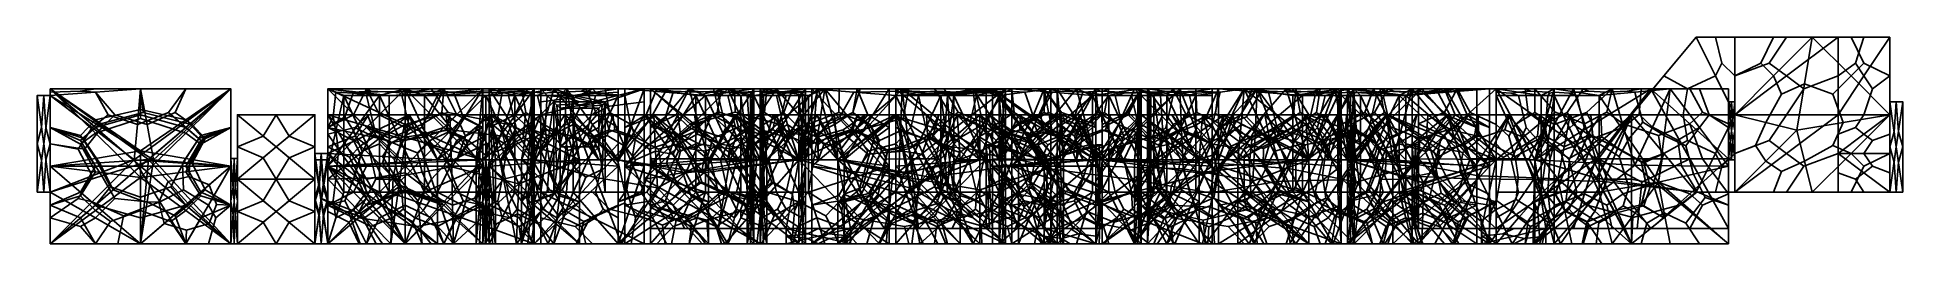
# Model space of a CAD drawing. Header units: millimetres. Extents: x -12 to 1722, y 0 to 192.
import ezdxf

# ---------------------------------------------------------------- set-up
doc = ezdxf.new("R2010")
doc.units = ezdxf.units.MM
doc.header["$MEASUREMENT"] = 0
doc.layers.add('Default', color=7, linetype='Continuous')

msp = doc.modelspace()

# ---------------------------------------------------------------- meshes
at = {"layer": 'Default'}
mesh = msp.add_polyface(dxfattribs=at)
corners = [(1506, 144, -168), (1499.2, 144, -126.9), (1483.5, 144, -140.6), (1479, 144, -168), (1488, 144, -252), (1474, 144, -282.3), (1502.7, 144, -290.2), (1524, 144, -279), (1560, 144, -306), (1510, 144, -309.3), (1506, 144), (1479, 144), (1483.5, 144, -28.6), (1499.2, 144, -42.9), (1536, 144, -270), (1524, 144, -252), (1499, 144, -380), (1529.5, 144, -343), (1506.4, 144, -332.8), (1479.6, 144, -346.3), (1492.5, 144, -85.8), (1519.5, 144, -140.6), (1526.2, 144, -126.9), (1533, 144, -168), (1560, 144, -168), (1537.5, 144, -84.6), (1526.2, 144, -42.9), (1488, 144, -468), (1524, 144, -468), (1536, 144, -450), (1524, 144, -441), (1470, 120, -246), (1500, 156, -246), (1510, 168, -222), (1500, 156, -210), (1530, 192, -246), (1530, 192, -210), (1530, 192, -174), (1529.5, 144, -370), (1539.7, 144, -348.7), (1530, 192, -474), (1530, 192, -510), (1542, 192, -498), (1548, 192, -474), (1500, 156, -474), (1510, 168, -498), (1470, 120, -474), (1500, 156, -510), (1530, 192, -546), (1519.5, 144, -28.6), (1533, 144), (1560, 144), (1515.7, 144, -420.7), (1493.5, 144, -424), (1560, 144, -414), (1529.5, 144, -397), (1500, 156, -174), (1490, 144, -198), (1539.7, 144, -384.7), (1490, 144, -522), (1500, 156, -546), (1500, 156, -546), (1522, 144, -546), (1548, 156, -546), (1500, 156, -246), (1522, 144, -246), (1548, 156, -246), (1548, 156, -174), (1522, 144, -174), (1500, 156, -174), (1500, 156, -474), (1522, 144, -474), (1518, 120, -474), (1548, 156, -474)]
mesh.append_faces([[corners[k] for k in face] for face in [(0, 1, 2, 3), (4, 5, 6, 7), (8, 7, 6, 9), (10, 11, 12, 13), (4, 7, 14, 15), (16, 17, 18, 19), (8, 9, 18, 17), (20, 1, 21, 22), (0, 23, 21, 1), (24, 22, 21, 23), (20, 22, 25, 26), (27, 28, 29, 30), (31, 32, 33, 34), (35, 36, 33, 32), (37, 34, 33, 36), (16, 38, 39, 17), (40, 41, 42, 43), (40, 44, 45, 41), (46, 47, 45, 44), (48, 41, 45, 47), (10, 13, 49, 50), (20, 26, 49, 13), (51, 50, 49, 26), (27, 30, 52, 53), (54, 55, 52, 30), (16, 53, 52, 55), (37, 56, 57, 34), (16, 55, 58, 38), (48, 47, 59, 60), (48, 61, 62, 63), (35, 64, 65, 66), (37, 67, 68, 69), (46, 70, 71, 72), (40, 73, 71, 70)]])
mesh = msp.add_polyface(dxfattribs=at)
corners = [(1560, 144, -252), (1524, 144, -252), (1536, 144, -270), (1560, 144, -279), (1560, 144, -306), (1524, 144, -279), (1566, 192, -546), (1566, 192, -510), (1554, 192, -522), (1548, 192, -546), (1566, 192, -474), (1548, 192, -510), (1530, 192, -546), (1560, 144, -168), (1560, 144, -84), (1537.5, 144, -84.6), (1526.2, 144, -126.9), (1560, 144), (1526.2, 144, -42.9), (1560, 144, -414), (1524, 144, -441), (1536, 144, -450), (1560, 144, -441), (1560, 144, -468), (1524, 144, -468), (1560, 144, -360), (1560, 144, -333), (1539.7, 144, -348.7), (1529.5, 144, -370), (1529.5, 144, -343), (1548, 192, -474), (1542, 192, -498), (1530, 192, -510), (1530, 192, -174), (1548, 192, -210), (1554, 192, -198), (1548, 192, -174), (1566, 192, -246), (1566, 192, -210), (1566, 192, -174), (1530, 192, -246), (1548, 192, -246), (1542, 192, -222), (1530, 192, -210), (1539.7, 144, -384.7), (1560, 144, -387), (1529.5, 144, -397), (1530, 192, -474), (1548, 192, -474), (1554, 168, -474), (1548, 156, -474), (1566, 156, -474), (1566, 120, -474), (1548, 192, -546), (1554, 168, -546), (1566, 156, -546), (1548, 156, -546), (1566, 120, -546), (1548, 156, -246), (1554, 168, -246), (1548, 192, -246), (1566, 120, -246), (1566, 156, -246), (1548, 192, -174), (1554, 168, -174), (1548, 156, -174), (1566, 156, -174), (1566, 120, -174), (1518, 120, -474), (1522, 144, -474)]
mesh.append_faces([[corners[k] for k in face] for face in [(0, 1, 2, 3), (4, 3, 2, 5), (6, 7, 8, 9), (10, 11, 8, 7), (12, 9, 8, 11), (13, 14, 15, 16), (17, 18, 15, 14), (19, 20, 21, 22), (23, 22, 21, 24), (25, 26, 27, 28), (4, 29, 27, 26), (10, 30, 31, 11), (12, 11, 31, 32), (33, 34, 35, 36), (37, 38, 35, 34), (39, 36, 35, 38), (40, 41, 42, 43), (37, 34, 42, 41), (33, 43, 42, 34), (25, 28, 44, 45), (19, 45, 44, 46), (47, 48, 49, 50), (10, 51, 49, 48), (52, 50, 49, 51), (6, 53, 54, 55), (12, 56, 54, 53), (57, 55, 54, 56), (40, 58, 59, 60), (61, 62, 59, 58), (37, 60, 59, 62), (33, 63, 64, 65), (39, 66, 64, 63), (67, 65, 64, 66), (52, 68, 69, 50)]])
mesh = msp.add_polyface(dxfattribs=at)
corners = [(1566, 192, -474), (1566, 192, -510), (1585.7, 192, -509.7), (1595.6, 192, -491.5), (1566, 192, -546), (1595.6, 192, -527.5), (1566, 192, -246), (1566, 156, -246), (1566, 148, -258), (1566, 162, -264), (1566, 192, -162), (1566, 156, -162), (1566, 168, -166), (1566, 192, -168), (1566, 120, -162), (1566, 156, -168), (1566, 192, -174), (1566, 192, -303), (1566, 162, -292.5), (1566, 152, -301), (1566, 162, -310.5), (1566, 162, -456), (1566, 148, -462), (1566, 156, -474), (1566, 132, -282), (1566, 172, -277), (1566, 192, -274.5), (1566, 156, -546), (1566, 144, -578), (1566, 156, -594), (1566, 192, -417), (1566, 162, -407.5), (1566, 152, -405.7), (1566, 162, -409.5), (1566, 192, -360), (1566, 162, -361), (1566, 152, -373.3), (1566, 162, -379), (1566, 152, -419), (1566, 162, -427.5), (1566, 192, -388.5), (1566, 172, -391.7), (1566, 132, -398), (1566, 162, -359), (1566, 152, -360), (1566, 144, -170), (1566, 156, -174), (1566, 172, -443), (1566, 192, -445.5), (1566, 132, -438), (1566, 192, -331.5), (1566, 172, -328.3), (1566, 162, -341), (1566, 162, -312.5), (1566, 132, -322), (1566, 132, -358), (1566, 152, -346.7), (1566, 132, -340), (1566, 192, -642), (1566, 192, -594), (1566, 168, -610), (1566, 156, -642), (1566, 120, -642), (1566, 152, -314.3), (1566, 132, -318), (1566, 132, -320)]
mesh.append_faces([[corners[k] for k in face] for face in [(0, 1, 2, 3), (4, 5, 2, 1), (6, 7, 8, 9), (10, 11, 12, 13), (14, 15, 12, 11), (16, 13, 12, 15), (17, 18, 19, 20), (0, 21, 22, 23), (24, 18, 25, 9), (17, 26, 25, 18), (6, 9, 25, 26), (4, 27, 28, 29), (30, 31, 32, 33), (34, 35, 36, 37), (30, 33, 38, 39), (30, 40, 41, 31), (34, 37, 41, 40), (42, 31, 41, 37), (34, 43, 44, 35), (16, 15, 45, 46), (30, 39, 47, 48), (49, 21, 47, 39), (0, 48, 47, 21), (34, 50, 51, 52), (17, 53, 51, 50), (54, 52, 51, 53), (55, 43, 56, 57), (34, 52, 56, 43), (58, 59, 60, 61), (4, 29, 60, 59), (62, 61, 60, 29), (17, 20, 63, 53), (64, 65, 63, 20), (54, 53, 63, 65)]])
mesh = msp.add_polyface(dxfattribs=at)
corners = [(1625.1, 192, -509.1), (1595.6, 192, -491.5), (1585.7, 192, -509.7), (1595.6, 192, -527.5), (1566, 192, -417), (1566, 192, -445.5), (1592.2, 192, -445), (1605.3, 192, -430.5), (1566, 192, -474), (1605.3, 192, -459), (1634.3, 192, -334.2), (1600.1, 192, -347.1), (1588.8, 192, -370.4), (1600.1, 192, -375.6), (1566, 192, -360), (1566, 192, -388.5), (1600.1, 192, -318.6), (1588.8, 192, -332.4), (1566, 192, -303), (1566, 192, -331.5), (1566, 192, -642), (1614, 192, -642), (1622.6, 192, -618.6), (1602.9, 192, -606.9), (1637.4, 192, -263.1), (1601.7, 192, -254.5), (1589.8, 192, -270.7), (1601.7, 192, -283), (1566, 192, -246), (1566, 192, -274.5), (1612.5, 192, -300.1), (1639.9, 192, -571.7), (1602.9, 192, -558.9), (1590.6, 192, -586.6), (1566, 192, -546), (1566, 192, -594), (1613.8, 192, -223.7), (1602, 192, -204), (1566, 192, -162), (1566, 192, -168), (1590, 192, -166), (1602, 192, -162), (1566, 192, -174), (1602, 192, -168), (1638, 192, -162), (1610.3, 192, -542.3), (1590, 192, -194), (1566, 192, -210), (1611.9, 192, -475.7), (1615, 192, -398.4), (1566, 120, -642), (1614, 120, -642), (1630, 144, -642), (1614, 156, -642), (1602, 156, -162), (1590, 168, -162), (1602, 192, -162), (1566, 120, -162), (1566, 156, -162), (1609.2, 139.2, -162), (1594.8, 112.8, -162), (1566, 156, -642), (1598, 168, -642), (1614, 192, -642)]
mesh.append_faces([[corners[k] for k in face] for face in [(0, 1, 2, 3), (4, 5, 6, 7), (8, 9, 6, 5), (10, 11, 12, 13), (14, 15, 12, 11), (4, 13, 12, 15), (10, 16, 17, 11), (18, 19, 17, 16), (14, 11, 17, 19), (20, 21, 22, 23), (24, 25, 26, 27), (28, 29, 26, 25), (18, 27, 26, 29), (18, 16, 30, 27), (31, 32, 33, 23), (34, 35, 33, 32), (20, 23, 33, 35), (28, 25, 36, 37), (38, 39, 40, 41), (42, 43, 40, 39), (44, 41, 40, 43), (34, 32, 45, 3), (44, 43, 46, 37), (42, 47, 46, 43), (28, 37, 46, 47), (8, 1, 48, 9), (4, 7, 49, 13), (50, 51, 52, 53), (44, 54, 55, 56), (57, 58, 55, 54), (38, 56, 55, 58), (57, 54, 59, 60), (20, 61, 62, 63), (50, 53, 62, 61)]])
mesh = msp.add_polyface(dxfattribs=at)
corners = [(1644.7, 192, -444.1), (1605.3, 192, -430.5), (1592.2, 192, -445), (1605.3, 192, -459), (1625.1, 192, -509.1), (1667.6, 192, -509.9), (1659.9, 192, -488), (1634.9, 192, -476.6), (1677.3, 192, -477.4), (1639.9, 192, -571.7), (1602.9, 192, -606.9), (1622.6, 192, -618.6), (1650.9, 192, -606.9), (1662, 192, -642), (1614, 192, -642), (1638, 192, -162), (1637.7, 192, -212.5), (1661.8, 192, -218.9), (1674, 192, -196.9), (1637.4, 192, -263.1), (1673.7, 192, -247.4), (1634.3, 192, -334.2), (1635.8, 192, -298.6), (1612.5, 192, -300.1), (1600.1, 192, -318.6), (1601.7, 192, -283), (1632.5, 192, -540.4), (1658.3, 192, -530.5), (1674.9, 192, -541.2), (1602, 192, -204), (1613.8, 192, -223.7), (1601.7, 192, -254.5), (1670.6, 192, -598.1), (1674.9, 192, -576.1), (1672.1, 192, -317.9), (1660.5, 192, -299.6), (1673.7, 192, -282.3), (1677.3, 192, -407.7), (1663, 192, -383.2), (1639.5, 192, -389.1), (1672.1, 192, -352.7), (1595.6, 192, -527.5), (1610.3, 192, -542.3), (1602.9, 192, -558.9), (1611.9, 192, -475.7), (1595.6, 192, -491.5), (1600.1, 192, -375.6), (1615, 192, -398.4), (1623.6, 105.6, -162), (1630.8, 148.8, -162), (1657.2, 139.2, -162), (1666.8, 112.8, -162), (1674, 156, -162), (1662, 120, -642), (1662, 156, -642), (1630, 144, -642), (1614, 120, -642), (1614, 156, -642), (1662, 120, -681), (1662, 144, -694), (1662, 156, -681), (1662, 120, -720), (1662, 156, -720), (1662, 192, -720), (1609.2, 139.2, -162), (1602, 156, -162), (1594.8, 112.8, -162), (1614, 192, -642), (1598, 168, -642)]
mesh.append_faces([[corners[k] for k in face] for face in [(0, 1, 2, 3), (4, 5, 6, 7), (0, 7, 6, 8), (9, 10, 11, 12), (13, 12, 11, 14), (15, 16, 17, 18), (19, 20, 17, 16), (21, 22, 23, 24), (19, 25, 23, 22), (4, 26, 27, 5), (9, 28, 27, 26), (15, 29, 30, 16), (19, 16, 30, 31), (9, 12, 32, 33), (21, 34, 35, 22), (19, 22, 35, 36), (0, 37, 38, 39), (21, 39, 38, 40), (4, 41, 42, 26), (9, 26, 42, 43), (0, 3, 44, 7), (4, 7, 44, 45), (21, 46, 47, 39), (0, 39, 47, 1), (48, 49, 50, 51), (15, 52, 50, 49), (53, 54, 55, 56), (13, 57, 55, 54), (53, 58, 59, 60), (61, 62, 59, 58), (63, 60, 59, 62), (15, 49, 64, 65), (48, 66, 64, 49), (13, 67, 68, 57)]])
mesh = msp.add_polyface(dxfattribs=at)
corners = [(1710, 192, -301.5), (1672.1, 192, -317.9), (1684.8, 192, -335.7), (1710, 192, -336.4), (1634.3, 192, -334.2), (1672.1, 192, -352.7), (1710, 192, -371.2), (1662, 192, -720), (1686, 192, -685.1), (1678, 192, -670.8), (1662, 192, -681), (1710, 192, -650.2), (1686, 192, -646.1), (1662, 192, -642), (1677.3, 192, -407.7), (1688.2, 192, -418.8), (1710, 192, -406.1), (1644.7, 192, -444.1), (1677.3, 192, -442.5), (1710, 192, -441), (1694, 192, -696.8), (1710, 192, -685.1), (1686, 192, -720), (1710, 192, -720), (1710, 192, -510.8), (1677.3, 192, -477.4), (1659.9, 192, -488), (1667.6, 192, -509.9), (1710, 192, -231.8), (1674, 192, -196.9), (1661.8, 192, -218.9), (1673.7, 192, -247.4), (1685.8, 192, -265.4), (1710, 192, -266.6), (1637.4, 192, -263.1), (1673.7, 192, -282.3), (1658.3, 192, -530.5), (1674.9, 192, -541.2), (1710, 192, -580.5), (1674.9, 192, -576.1), (1670.6, 192, -598.1), (1686, 192, -611.2), (1650.9, 192, -606.9), (1710, 192, -162), (1674, 192, -162), (1686, 192, -185.2), (1710, 192, -196.9), (1638, 192, -162), (1660.5, 192, -299.6), (1663, 192, -383.2), (1688.2, 192, -465.3), (1710, 192, -475.9), (1694, 192, -624.2), (1710, 192, -615.4), (1710, 192, -545.6), (1686.6, 192, -554.3), (1639.9, 192, -571.7)]
mesh.append_faces([[corners[k] for k in face] for face in [(0, 1, 2, 3), (4, 5, 2, 1), (6, 3, 2, 5), (7, 8, 9, 10), (11, 12, 9, 8), (13, 10, 9, 12), (6, 14, 15, 16), (17, 18, 15, 14), (19, 16, 15, 18), (11, 8, 20, 21), (7, 22, 20, 8), (23, 21, 20, 22), (24, 25, 26, 27), (28, 29, 30, 31), (28, 31, 32, 33), (34, 35, 32, 31), (0, 33, 32, 35), (24, 27, 36, 37), (38, 39, 40, 41), (13, 41, 40, 42), (43, 44, 45, 46), (47, 29, 45, 44), (28, 46, 45, 29), (0, 35, 48, 1), (6, 5, 49, 14), (17, 25, 50, 18), (24, 51, 50, 25), (19, 18, 50, 51), (13, 12, 52, 41), (11, 53, 52, 12), (38, 41, 52, 53), (38, 54, 55, 39), (24, 37, 55, 54), (56, 39, 55, 37)]])
mesh = msp.add_polyface(dxfattribs=at)
corners = [(1710, 120, -720), (1686, 120, -720), (1678, 108, -707), (1686, 102, -700.5), (1662, 120, -720), (1662, 102, -700.5), (1710, 120, -162), (1666.8, 112.8, -162), (1657.2, 139.2, -162), (1674, 156, -162), (1710, 116.6, -622), (1710, 154.3, -601.2), (1710, 166.9, -617.6), (1710, 154.3, -636.1), (1710, 192, -580.5), (1710, 192, -615.4), (1710, 192, -650.2), (1710, 132, -240), (1710, 132, -285), (1710, 118, -285), (1710, 111, -262.5), (1710, 132, -330), (1710, 111, -307.5), (1710, 192, -510.8), (1710, 162, -525.4), (1710, 152, -510.2), (1710, 162, -495.4), (1710, 132, -540), (1710, 132, -510), (1710, 132, -480), (1662, 192, -720), (1662, 156, -720), (1678, 168, -720), (1686, 192, -720), (1686, 156, -720), (1710, 192, -720), (1710, 162, -235.9), (1710, 172, -257.8), (1710, 162, -270.8), (1710, 192, -231.8), (1710, 192, -266.6), (1710, 192, -301.5), (1710, 152, -290.5), (1710, 162, -315.8), (1710, 192, -441), (1710, 192, -475.9), (1710, 172, -477.2), (1710, 162, -460.5), (1694, 144, -720), (1710, 156, -720), (1662, 120, -642), (1662, 102, -661.5), (1662, 108, -681), (1662, 120, -681), (1662, 156, -681), (1662, 168, -668), (1662, 156, -642), (1662, 192, -681), (1662, 192, -642), (1686, 168, -162), (1710, 156, -162), (1638, 192, -162), (1674, 192, -162), (1710, 192, -162)]
mesh.append_faces([[corners[k] for k in face] for face in [(0, 1, 2, 3), (4, 5, 2, 1), (6, 7, 8, 9), (10, 11, 12, 13), (14, 15, 12, 11), (16, 13, 12, 15), (17, 18, 19, 20), (21, 22, 19, 18), (23, 24, 25, 26), (27, 28, 25, 24), (29, 26, 25, 28), (30, 31, 32, 33), (4, 34, 32, 31), (35, 33, 32, 34), (17, 36, 37, 38), (39, 40, 37, 36), (41, 38, 37, 40), (17, 38, 42, 18), (41, 43, 42, 38), (21, 18, 42, 43), (44, 45, 46, 47), (23, 26, 46, 45), (29, 47, 46, 26), (35, 34, 48, 49), (4, 1, 48, 34), (0, 49, 48, 1), (50, 51, 52, 53), (4, 53, 52, 5), (50, 54, 55, 56), (30, 57, 55, 54), (58, 56, 55, 57), (6, 9, 59, 60), (61, 62, 59, 9), (63, 60, 59, 62)]])
mesh = msp.add_polyface(dxfattribs=at)
corners = [(1710, 132, -330), (1710, 162, -315.8), (1710, 172, -334.2), (1710, 162, -350.6), (1710, 192, -301.5), (1710, 192, -336.4), (1710, 192, -371.2), (1710, 192, -441), (1710, 162, -460.5), (1710, 152, -437), (1710, 162, -415.5), (1710, 132, -480), (1710, 132, -435), (1710, 132, -390), (1710, 192, -231.8), (1710, 162, -205.9), (1710, 172, -191.2), (1710, 192, -196.9), (1710, 132, -180), (1710, 162, -171), (1710, 192, -162), (1710, 120, -720), (1710, 118.3, -671), (1710, 142.9, -664.1), (1710, 156, -685.1), (1710, 116.6, -622), (1710, 154.3, -636.1), (1710, 192, -650.2), (1710, 120, -162), (1710, 156, -162), (1710, 148, -168), (1710, 126, -171), (1710, 172, -400.8), (1710, 192, -406.1), (1710, 162, -380.6), (1710, 192, -510.8), (1710, 192, -545.6), (1710, 172, -543.8), (1710, 162, -525.4), (1710, 192, -580.5), (1710, 162, -560.2), (1710, 132, -540), (1710, 132, -360), (1710, 152, -363.8), (1710, 146.9, -580.8), (1710, 124.3, -581), (1710, 154.3, -601.2), (1710, 132, -240), (1710, 132, -210), (1710, 152, -217.2), (1710, 162, -235.9), (1710, 168, -696.8), (1710, 156, -720), (1710, 192, -685.1), (1710, 192, -720), (1722, 132, -180), (1716, 132, -180), (1718, 132, -200), (1722, 132, -210)]
mesh.append_faces([[corners[k] for k in face] for face in [(0, 1, 2, 3), (4, 5, 2, 1), (6, 3, 2, 5), (7, 8, 9, 10), (11, 12, 9, 8), (13, 10, 9, 12), (14, 15, 16, 17), (18, 19, 16, 15), (20, 17, 16, 19), (21, 22, 23, 24), (25, 26, 23, 22), (27, 24, 23, 26), (28, 29, 30, 31), (20, 19, 30, 29), (18, 31, 30, 19), (7, 10, 32, 33), (13, 34, 32, 10), (6, 33, 32, 34), (35, 36, 37, 38), (39, 40, 37, 36), (41, 38, 37, 40), (13, 42, 43, 34), (0, 3, 43, 42), (6, 34, 43, 3), (41, 40, 44, 45), (39, 46, 44, 40), (25, 45, 44, 46), (47, 48, 49, 50), (18, 15, 49, 48), (14, 50, 49, 15), (21, 24, 51, 52), (27, 53, 51, 24), (54, 52, 51, 53), (55, 56, 57, 58)]])
mesh = msp.add_polyface(dxfattribs=at)
corners = [(1566, 120, -246), (1566, 126, -264), (1566, 148, -258), (1566, 156, -246), (1566, 132, -282), (1566, 162, -264), (1560, 132, -322), (1560, 138, -314), (1560, 140, -329.3), (1560, 138, -341), (1560, 144, -306), (1560, 144, -333), (1560, 144, -360), (1566, 132, -300), (1566, 152, -301), (1566, 162, -292.5), (1566, 132, -318), (1566, 162, -310.5), (1566, 132, -438), (1566, 126, -456), (1566, 148, -462), (1566, 162, -456), (1566, 120, -474), (1566, 156, -474), (1560, 138, -379), (1560, 136, -373.3), (1560, 138, -361), (1566, 132, -398), (1566, 132, -400), (1566, 152, -405.7), (1566, 162, -407.5), (1566, 132, -402), (1566, 162, -409.5), (1566, 132, -362), (1566, 132, -380), (1566, 152, -373.3), (1566, 162, -361), (1566, 162, -379), (1566, 132, -420), (1566, 152, -419), (1566, 162, -427.5), (1560, 138, -312), (1560, 136, -302), (1560, 138, -294), (1560, 136, -315.3), (1560, 144, -387), (1560, 140, -390.7), (1560, 144, -414), (1560, 138, -406), (1560, 132, -398), (1560, 144, -252), (1560, 144, -279), (1560, 140, -280), (1560, 138, -267), (1560, 132, -282), (1566, 132, -358), (1566, 132, -360), (1566, 152, -360), (1566, 162, -359), (1560, 144, -441), (1560, 140, -440), (1560, 138, -426), (1560, 144, -468), (1560, 138, -453), (1560, 132, -438), (1560, 138, -408), (1560, 136, -404.7), (1560, 136, -418), (1566, 132, -322), (1566, 132, -340), (1566, 152, -346.7), (1566, 162, -341), (1560, 138, -359), (1560, 136, -346.7), (1560, 136, -360)]
mesh.append_faces([[corners[k] for k in face] for face in [(0, 1, 2, 3), (4, 5, 2, 1), (6, 7, 8, 9), (10, 11, 8, 7), (12, 9, 8, 11), (4, 13, 14, 15), (16, 17, 14, 13), (18, 19, 20, 21), (22, 23, 20, 19), (12, 24, 25, 26), (27, 28, 29, 30), (31, 32, 29, 28), (33, 34, 35, 36), (27, 37, 35, 34), (31, 38, 39, 32), (18, 40, 39, 38), (10, 41, 42, 43), (10, 7, 44, 41), (12, 45, 46, 24), (47, 48, 46, 45), (49, 24, 46, 48), (50, 51, 52, 53), (10, 43, 52, 51), (54, 53, 52, 43), (55, 56, 57, 58), (33, 36, 57, 56), (47, 59, 60, 61), (62, 63, 60, 59), (64, 61, 60, 63), (47, 65, 66, 48), (47, 61, 67, 65), (68, 69, 70, 71), (12, 72, 73, 9), (12, 26, 74, 72)]])
mesh = msp.add_polyface(dxfattribs=at)
corners = [(-12, 138, -612), (-12, 93, -633), (-12, 108, -640), (-12, 138, -633), (-12, 138, -654), (-12, 93, -654), (-12, 138, -528), (-12, 93, -528), (-12, 108, -542), (-12, 138, -549), (-12, 138, -570), (-12, 93, -549), (-12, 138, -132), (-12, 93, -153), (-12, 108, -160), (-12, 138, -153), (-12, 138, -174), (-12, 93, -174), (-12, 138, -426), (-12, 93, -447), (-12, 108, -454), (-12, 138, -447), (-12, 138, -468), (-12, 93, -468), (-6, 138, -426), (-4, 108, -426), (-6, 93, -426), (0, 138, -426), (0, 93, -426), (0, 144, -522), (0, 108, -522), (28, 96, -522), (42, 108, -522), (0, 144, -222), (0, 108, -222), (30.4, 98.1, -222), (45.7, 111.1, -222), (0, 138, -612), (0, 138, -591), (0, 108, -584), (0, 93, -591), (0, 138, -570), (0, 93, -570), (-6, 138, -528), (-8, 108, -528), (-12, 93, -528), (0, 138, -528), (-6, 93, -528), (0, 138, -654), (0, 105, -687), (0, 118, -698), (0, 141, -687), (0, 138, -132), (0, 141, -129), (0, 118, -128), (0, 105, -129), (0, 138, -174), (0, 105, -198), (0, 118, -206), (0, 141, -198), (0, 144, -720), (0, 108, -720), (28, 92.6, -720), (42, 102.9, -720), (0, 144, -126), (42, 115.2, -126), (28, 100.8, -126), (0, 108, -126), (39, 108, -426), (26, 88, -426), (-12, 93, -654), (-8, 108, -654), (-6, 138, -654), (-6, 93, -654), (-6, 93, -132), (-8, 108, -132), (-6, 138, -132), (-12, 93, -132), (-6, 138, -612), (-8, 108, -612), (-12, 93, -612), (-6, 93, -612), (-12, 93, -468), (-8, 108, -468), (-6, 138, -468), (0, 138, -468), (-6, 93, -468), (-12, 93, -174), (-8, 108, -174), (-6, 138, -174), (-6, 93, -174), (-6, 138, -570), (-4, 108, -570), (-6, 93, -570)]
mesh.append_faces([[corners[k] for k in face] for face in [(0, 1, 2, 3), (4, 3, 2, 5), (6, 7, 8, 9), (10, 9, 8, 11), (12, 13, 14, 15), (16, 15, 14, 17), (18, 19, 20, 21), (22, 21, 20, 23), (18, 24, 25, 26), (27, 28, 25, 24), (29, 30, 31, 32), (33, 34, 35, 36), (37, 38, 39, 40), (41, 42, 39, 38), (6, 43, 44, 45), (46, 47, 44, 43), (48, 49, 50, 51), (52, 53, 54, 55), (56, 57, 58, 59), (60, 61, 62, 63), (64, 65, 66, 67), (27, 68, 69, 28), (4, 70, 71, 72), (48, 72, 71, 73), (52, 74, 75, 76), (12, 76, 75, 77), (0, 78, 79, 80), (37, 81, 79, 78), (22, 82, 83, 84), (85, 84, 83, 86), (16, 87, 88, 89), (56, 89, 88, 90), (41, 91, 92, 42), (10, 93, 92, 91)]])
mesh = msp.add_polyface(dxfattribs=at)
corners = [(-12, 138, -132), (-6, 138, -153), (-4, 138, -146), (-6, 138, -132), (0, 138, -174), (0, 138, -153), (0, 138, -132), (0, 141, -150), (0, 140, -144), (0, 144, -126), (0, 141, -129), (0, 138, -570), (-6, 138, -549), (-8, 138, -556), (-6, 138, -570), (-12, 138, -528), (-12, 138, -549), (-12, 138, -570), (0, 141, -549), (0, 140, -542), (0, 138, -549), (0, 144, -528), (0, 141, -528), (0, 138, -528), (0, 138, -612), (0, 141, -570), (0, 140, -570), (0, 138, -591), (0, 144, -522), (0, 144, -474), (0, 142, -472), (0, 141, -495), (-12, 138, -612), (-6, 138, -633), (-4, 138, -626), (-6, 138, -612), (0, 138, -654), (0, 138, -633), (-12, 138, -426), (-6, 138, -447), (-4, 138, -440), (-6, 138, -426), (0, 138, -468), (0, 138, -447), (0, 138, -426), (-8, 138, -160), (-6, 138, -174), (-12, 138, -153), (-12, 138, -174), (-8, 138, -640), (-6, 138, -654), (-12, 138, -633), (-12, 138, -654), (-4, 138, -542), (-6, 138, -528), (-8, 138, -454), (-6, 138, -468), (-12, 138, -447), (-12, 138, -468)]
mesh.append_faces([[corners[k] for k in face] for face in [(0, 1, 2, 3), (4, 5, 2, 1), (6, 3, 2, 5), (4, 7, 8, 5), (9, 10, 8, 7), (6, 5, 8, 10), (11, 12, 13, 14), (15, 16, 13, 12), (17, 14, 13, 16), (11, 18, 19, 20), (21, 22, 19, 18), (23, 20, 19, 22), (24, 25, 26, 27), (21, 18, 26, 25), (11, 27, 26, 18), (28, 29, 30, 31), (32, 33, 34, 35), (36, 37, 34, 33), (24, 35, 34, 37), (38, 39, 40, 41), (42, 43, 40, 39), (44, 41, 40, 43), (4, 1, 45, 46), (0, 47, 45, 1), (48, 46, 45, 47), (36, 33, 49, 50), (32, 51, 49, 33), (52, 50, 49, 51), (15, 12, 53, 54), (11, 20, 53, 12), (23, 54, 53, 20), (42, 39, 55, 56), (38, 57, 55, 39), (58, 56, 55, 57)]])
mesh = msp.add_polyface(dxfattribs=at)
corners = [(0, 144, -528), (27.7, 144, -569.4), (46.5, 144, -555.6), (42, 144, -528), (0, 144, -426), (0, 144, -474), (28, 144, -458), (42, 144, -426), (0, 144, -522), (42, 144, -474), (0, 144, -720), (27.7, 144, -665.4), (18.5, 144, -619.6), (0, 144, -624), (55.4, 144, -610.9), (41.9, 144, -692.7), (46.4, 144, -665.4), (0, 144, -126), (0, 144, -174), (28, 144, -174), (42, 144, -150), (0, 144, -222), (42, 144, -198), (0, 138, -528), (0, 141, -528), (28, 142, -528), (42, 141, -528), (42, 144, -528), (0, 138, -426), (42, 141, -426), (54, 120, -426), (39, 108, -426), (0, 141, -447), (0, 142, -472), (0, 144, -474), (0, 138, -468), (0, 141, -495), (0, 141, -687), (0, 118, -698), (0, 108, -720), (0, 108, -126), (0, 118, -128), (0, 141, -129), (0, 141, -198), (0, 118, -206), (0, 108, -222), (0, 141, -426), (28, 142, -426), (42, 144, -426), (60, 120, -528), (48, 108, -528), (0, 118, -504), (0, 108, -522), (0, 105, -495), (0, 138, -612), (0, 141, -666), (0, 142, -620), (0, 141, -570), (0, 144, -624), (0, 138, -633), (0, 140, -662), (0, 138, -654), (0, 141, -150), (0, 142, -174), (0, 144, -174), (0, 138, -174), (0, 140, -440), (0, 138, -447)]
mesh.append_faces([[corners[k] for k in face] for face in [(0, 1, 2, 3), (4, 5, 6, 7), (8, 9, 6, 5), (10, 11, 12, 13), (14, 1, 12, 11), (0, 13, 12, 1), (10, 15, 16, 11), (17, 18, 19, 20), (21, 22, 19, 18), (23, 24, 25, 26), (0, 27, 25, 24), (28, 29, 30, 31), (4, 32, 33, 34), (35, 36, 33, 32), (10, 37, 38, 39), (17, 40, 41, 42), (21, 43, 44, 45), (28, 46, 47, 29), (4, 48, 47, 46), (23, 26, 49, 50), (8, 36, 51, 52), (35, 53, 51, 36), (54, 55, 56, 57), (10, 58, 56, 55), (0, 57, 56, 58), (54, 59, 60, 55), (61, 37, 60, 59), (10, 55, 60, 37), (17, 62, 63, 64), (65, 43, 63, 62), (21, 64, 63, 43), (35, 32, 66, 67), (4, 46, 66, 32), (28, 67, 66, 46)]])
mesh = msp.add_polyface(dxfattribs=at)
corners = [(78, 78, -426), (123, 75, -426), (124, 50, -426), (102, 39, -426), (84, 72, -522), (42, 108, -522), (28, 96, -522), (42, 72, -522), (126, 72, -522), (140, 96, -522), (126, 108, -522), (91.3, 78.3, -222), (45.7, 111.1, -222), (30.4, 98.1, -222), (45.7, 75.1, -222), (84, 86.4, -126), (42, 115.2, -126), (84, 124.8, -126), (126, 115.2, -126), (81, 111, -426), (110, 122, -426), (123, 111, -426), (84, 144, -426), (126, 144, -426), (0, 144, -522), (84, 120, -522), (84, 144, -522), (168, 144, -522), (58.4, 50.1, -222), (87.7, 39.1, -222), (140, 100.8, -126), (126, 79.2, -126), (54, 120, -426), (42, 141, -426), (39, 108, -426), (96, 78, -528), (48, 63, -528), (32, 88, -528), (48, 108, -528), (90, 111, -528), (116, 122, -528), (132, 111, -528), (84, 144, -528), (126, 144, -528), (109.6, 57.9, -222), (129, 62.6, -222), (129.7, 75.1, -222), (0, 144, -720), (42, 102.9, -720), (84, 116.6, -720), (84, 144, -720), (84, 61.7, -720), (126, 102.9, -720), (168, 144, -720), (28, 92.6, -720), (42, 66.9, -720), (60, 120, -528), (42, 141, -528), (42, 79.2, -126), (28, 100.8, -126), (144, 98, -528), (132, 75, -528), (168, 144, -222), (84, 144, -222), (86.4, 122.1, -222), (129.7, 111.1, -222), (0, 144, -222), (142.4, 98.1, -222), (84, 43.2, -126), (56, 52.8, -126), (138, 98, -426), (126, 66.9, -720), (140, 92.6, -720), (112, 52.8, -126)]
mesh.append_faces([[corners[k] for k in face] for face in [(0, 1, 2, 3), (4, 5, 6, 7), (4, 8, 9, 10), (11, 12, 13, 14), (15, 16, 17, 18), (0, 19, 20, 21), (22, 23, 20, 19), (24, 5, 25, 26), (4, 10, 25, 5), (27, 26, 25, 10), (11, 14, 28, 29), (15, 18, 30, 31), (22, 19, 32, 33), (0, 34, 32, 19), (35, 36, 37, 38), (35, 39, 40, 41), (42, 43, 40, 39), (11, 44, 45, 46), (47, 48, 49, 50), (51, 52, 49, 48), (53, 50, 49, 52), (51, 48, 54, 55), (42, 39, 56, 57), (35, 38, 56, 39), (15, 58, 59, 16), (35, 41, 60, 61), (62, 63, 64, 65), (66, 12, 64, 63), (11, 65, 64, 12), (11, 46, 67, 65), (15, 68, 69, 58), (0, 21, 70, 1), (51, 71, 72, 52), (15, 31, 73, 68)]])
mesh = msp.add_polyface(dxfattribs=at)
corners = [(55.4, 144, -610.9), (83.6, 144, -610.8), (83.7, 144, -583.2), (69.7, 144, -569.4), (111.8, 144, -610.7), (97.9, 144, -569.3), (84, 144, -528), (84, 144, -174), (126, 144, -198), (140, 144, -174), (126, 144, -150), (83.8, 144, -665.4), (125.9, 144, -692.7), (121.2, 144, -665.4), (97.8, 144, -638), (139.9, 144, -665.3), (46.5, 144, -555.6), (27.7, 144, -569.4), (42, 144, -528), (84, 144, -426), (42, 144, -426), (28, 144, -458), (42, 144, -474), (0, 144, -222), (84, 144, -222), (84, 144, -206), (42, 144, -198), (168, 144, -222), (0, 144, -522), (84, 144, -522), (84, 144, -490), (168, 144, -522), (126, 144, -474), (69.6, 144, -638.1), (46.4, 144, -665.4), (41.9, 144, -692.7), (27.7, 144, -665.4), (140, 144, -458), (126, 144, -426), (121.3, 144, -555.6), (126, 144, -528), (139.9, 144, -569.3), (42, 144, -150), (28, 144, -174), (83.9, 144, -701.8), (0, 144, -720), (84, 144, -720), (168, 144, -720), (168, 144, -126), (84, 144, -126), (84, 144, -142), (0, 144, -126), (83.7, 144, -629), (42, 141, -528), (28, 142, -528), (42, 144, -528), (84, 144, -126), (84, 124.8, -126), (42, 115.2, -126), (126, 115.2, -126), (42, 141, -426), (28, 142, -426), (42, 144, -426)]
mesh.append_faces([[corners[k] for k in face] for face in [(0, 1, 2, 3), (4, 5, 2, 1), (6, 3, 2, 5), (7, 8, 9, 10), (11, 12, 13, 14), (4, 14, 13, 15), (0, 3, 16, 17), (6, 18, 16, 3), (19, 20, 21, 22), (23, 24, 25, 26), (27, 8, 25, 24), (7, 26, 25, 8), (28, 29, 30, 22), (31, 32, 30, 29), (19, 22, 30, 32), (11, 33, 34, 35), (0, 36, 34, 33), (19, 32, 37, 38), (6, 5, 39, 40), (4, 41, 39, 5), (7, 42, 43, 26), (11, 35, 44, 12), (45, 46, 44, 35), (47, 12, 44, 46), (48, 49, 50, 10), (51, 42, 50, 49), (7, 10, 50, 42), (11, 14, 52, 33), (4, 1, 52, 14), (0, 33, 52, 1), (6, 53, 54, 55), (51, 56, 57, 58), (48, 59, 57, 56), (19, 60, 61, 62)]])
mesh = msp.add_polyface(dxfattribs=at)
corners = [(168, 144, -222), (168, 144, -174), (140, 144, -174), (126, 144, -198), (168, 144, -126), (126, 144, -150), (168, 144, -720), (139.9, 144, -665.3), (121.2, 144, -665.4), (125.9, 144, -692.7), (111.8, 144, -610.7), (149.3, 144, -619.6), (139.9, 144, -569.3), (168, 144, -624), (168, 144, -528), (168, 144, -522), (168, 144, -474), (140, 144, -458), (126, 144, -474), (168, 144, -426), (126, 144, -426), (126, 144, -528), (121.3, 144, -555.6), (168, 144, -174), (168, 122.4, -174), (168, 111.6, -150), (168, 111.6, -198), (168, 108, -222), (168, 98.4, -206), (126, 108, -522), (140, 96, -522), (168, 108, -522), (168, 144, -624), (168, 120.4, -628.7), (168, 108.6, -583), (168, 108.6, -679), (168, 111.6, -549), (168, 100.8, -544), (168, 111.6, -531), (168, 98.4, -504), (168, 111.6, -495), (168, 111.6, -447), (168, 100.8, -442), (168, 111.6, -429), (123, 111, -426), (110, 122, -426), (126, 144, -426), (168, 98.8, -578.7), (168, 144, -474), (168, 122.4, -472), (168, 79.2, -468), (168, 108, -126), (140, 100.8, -126), (126, 115.2, -126), (168, 108, -720), (168, 96.4, -692.7), (132, 111, -528), (116, 122, -528), (126, 144, -528), (168, 111.6, -132), (168, 98.4, -130), (168, 108, -528), (144, 98, -528), (129.7, 111.1, -222), (142.4, 98.1, -222), (168, 98.4, -530), (168, 100.8, -146), (168, 98.4, -428), (168, 108, -426), (138, 98, -426), (126, 102.9, -720), (140, 92.6, -720)]
mesh.append_faces([[corners[k] for k in face] for face in [(0, 1, 2, 3), (4, 5, 2, 1), (6, 7, 8, 9), (10, 7, 11, 12), (6, 13, 11, 7), (14, 12, 11, 13), (15, 16, 17, 18), (19, 20, 17, 16), (14, 21, 22, 12), (4, 23, 24, 25), (0, 26, 24, 23), (0, 27, 28, 26), (15, 29, 30, 31), (14, 32, 33, 34), (6, 35, 33, 32), (14, 36, 37, 38), (15, 31, 39, 40), (19, 41, 42, 43), (19, 44, 45, 46), (14, 34, 47, 36), (19, 48, 49, 41), (15, 40, 49, 48), (50, 41, 49, 40), (4, 51, 52, 53), (6, 54, 55, 35), (14, 56, 57, 58), (4, 59, 60, 51), (14, 61, 62, 56), (0, 63, 64, 27), (14, 38, 65, 61), (4, 25, 66, 59), (19, 43, 67, 68), (19, 68, 69, 44), (6, 70, 71, 54)]])
mesh = msp.add_polyface(dxfattribs=at)
corners = [(258, 144, -636), (258, 108, -678), (258, 120, -692), (258, 144, -678), (258, 144, -720), (258, 108, -720), (246, 120, -363), (246, 99, -361.5), (246, 106, -342.2), (246, 120, -333.4), (258, 120, -174), (258, 102, -192), (258, 108, -210), (258, 120, -210), (258, 120, -246), (258, 102, -228), (258, 144, -360), (258, 144, -333), (258, 122, -342), (258, 111, -360), (258, 144, -306), (258, 111, -333), (258, 144, -552), (258, 108, -580), (258, 120, -598.7), (258, 144, -594), (258, 108, -622), (246, 120, -126), (246, 120, -155.6), (246, 108, -161.8), (246, 102, -150), (246, 120, -185.2), (246, 102, -179.6), (258, 144, -414), (258, 111, -405), (258, 98, -426), (258, 108, -441), (258, 120, -474), (258, 102, -492), (258, 108, -510), (258, 120, -510), (258, 120, -546), (258, 102, -528), (258, 144, -387), (258, 122, -390), (258, 111, -378), (258, 108, -552), (258, 96, -570.7), (258, 144, -468), (258, 144, -441), (258, 120, -450), (258, 108, -468), (246, 120, -481.5), (246, 120, -511.1), (246, 108, -510.8), (246, 102, -495.8), (246, 120, -540.8), (246, 102, -525.4), (258, 144, -168), (258, 108, -126), (258, 96, -140), (258, 108, -168), (258, 144), (258, 108), (258, 96, -28), (258, 108, -42), (258, 144, -84), (258, 120, -84), (246, 120, -570.4), (246, 108, -562.2), (246, 102, -543.4), (246, 120, -600), (246, 102, -573), (258, 100, -372), (258, 108, -279), (258, 98, -306), (258, 96, -654.7), (246, 120, -392.6), (246, 106, -393.8), (246, 99, -379.5), (246, 120, -422.2), (246, 99, -409.1), (246, 120, -214.9), (246, 108, -213.2), (246, 102, -197.6), (246, 120, -244.5), (246, 102, -227.2)]
mesh.append_faces([[corners[k] for k in face] for face in [(0, 1, 2, 3), (4, 3, 2, 5), (6, 7, 8, 9), (10, 11, 12, 13), (14, 13, 12, 15), (16, 17, 18, 19), (20, 21, 18, 17), (22, 23, 24, 25), (0, 25, 24, 26), (27, 28, 29, 30), (31, 32, 29, 28), (33, 34, 35, 36), (37, 38, 39, 40), (41, 40, 39, 42), (33, 43, 44, 34), (16, 45, 44, 43), (22, 46, 47, 23), (48, 49, 50, 51), (33, 36, 50, 49), (52, 53, 54, 55), (56, 57, 54, 53), (58, 59, 60, 61), (62, 63, 64, 65), (58, 66, 67, 59), (62, 65, 67, 66), (56, 68, 69, 70), (71, 72, 69, 68), (16, 19, 73, 45), (20, 74, 75, 21), (0, 26, 76, 1), (6, 77, 78, 79), (80, 81, 78, 77), (31, 82, 83, 84), (85, 86, 83, 82)]])
mesh = msp.add_polyface(dxfattribs=at)
corners = [(273, 138, -732), (294, 93, -732), (301, 108, -732), (294, 138, -732), (273, 93, -732), (287, 78, -732), (258, 120, -174), (295.9, 120, -210), (308.5, 120, -198), (295.9, 120, -174), (258, 120, -546), (294.8, 120, -510), (282.5, 120, -498), (258, 120, -510), (258, 120, -474), (294.8, 120, -474), (258, 120, -210), (283.2, 120, -222), (258, 120, -246), (295.9, 120, -246), (258, 102, -546), (282, 68, -546), (294, 60, -546), (258, 84, -546), (294, 42, -546), (294.8, 120, -474), (302.7, 100.6, -474), (288.3, 91, -474), (258, 72, -720), (265.5, 105, -720), (263, 118, -720), (258, 108, -720), (273, 138, -720), (265.5, 141, -720), (258, 144, -252), (294, 108, -252), (282, 96, -252), (258, 108, -252), (258, 72, -252), (294, 72, -252), (258, 72, -468), (294, 108, -468), (282, 120, -468), (258, 108, -468), (258, 84, -174), (258, 102, -174), (283.2, 108, -174), (295.9, 102, -174), (295.9, 120, -174), (258, 72, -168), (294, 108, -168), (282, 120, -168), (258, 108, -168), (258, 72, -552), (258, 108, -552), (306, 98, -552), (330, 75, -552), (258, 144, -552), (330, 111, -552), (258, 72), (258, 108), (274, 118), (282, 105), (258, 60, -246), (295.9, 90, -246), (283.2, 100, -246), (258, 90, -246), (295.9, 120, -246), (290, 86), (282, 60), (278.2, 80.6, -474), (258, 90, -474), (258, 60, -474), (288.3, 61, -474), (258, 108, -279), (258, 120, -270), (268, 86, -720), (273, 93, -720), (265.5, 60, -720), (273, 48, -720), (273, 93, -726), (273, 78, -728), (273, 93, -732), (273, 138, -726), (273, 108, -724)]
mesh.append_faces([[corners[k] for k in face] for face in [(0, 1, 2, 3), (0, 4, 5, 1), (6, 7, 8, 9), (10, 11, 12, 13), (14, 13, 12, 15), (6, 16, 17, 7), (18, 19, 17, 16), (10, 20, 21, 22), (23, 24, 21, 20), (14, 25, 26, 27), (28, 29, 30, 31), (32, 33, 30, 29), (34, 35, 36, 37), (38, 37, 36, 39), (40, 41, 42, 43), (44, 45, 46, 47), (6, 48, 46, 45), (49, 50, 51, 52), (53, 54, 55, 56), (57, 58, 55, 54), (59, 60, 61, 62), (63, 64, 65, 66), (18, 66, 65, 67), (59, 62, 68, 69), (14, 27, 70, 71), (72, 71, 70, 73), (38, 74, 75, 37), (32, 29, 76, 77), (28, 78, 76, 29), (79, 77, 76, 78), (0, 80, 81, 82), (0, 83, 84, 80), (32, 77, 84, 83), (79, 80, 84, 77)]])
mesh = msp.add_polyface(dxfattribs=at)
corners = [(306, 138, 12), (327, 93, 12), (320, 78, 12), (306, 93, 12), (315, 48, -732), (315, 93, -732), (301, 108, -732), (294, 93, -732), (315, 138, -732), (294, 138, -732), (327, 138, 12), (334, 108, 12), (258, 120, -546), (357, 120, -546), (348.5, 120, -522), (294.8, 120, -510), (333.8, 120, -174), (295.9, 120, -174), (308.5, 120, -198), (333.8, 120, -210), (333.8, 120, -246), (295.9, 120, -210), (331.5, 120, -474), (294.8, 120, -474), (282.5, 120, -498), (283.2, 120, -222), (295.9, 120, -246), (330, 99, -546), (372, 106, -546), (357, 120, -546), (325.1, 91, -474), (302.7, 100.6, -474), (294.8, 120, -474), (318.7, 61.9, -474), (288.3, 91, -474), (330, 144, -168), (294, 108, -168), (316, 98, -168), (345, 111, -168), (258, 72, -168), (309, 75, -168), (330, 72, -252), (294, 72, -252), (282, 96, -252), (294, 108, -252), (294, 60, -546), (330, 66, -546), (295.9, 102, -174), (283.2, 108, -174), (295.9, 120, -174), (295.9, 90, -246), (302.8, 60, -246), (325.1, 60, -246), (295.9, 120, -246), (283.2, 100, -246), (306, 138), (306, 93), (290, 86), (282, 105), (346.9, 99, -174), (317.2, 94, -174), (258, 84, -174), (309, 81, -174), (330, 144, -468), (294, 108, -468), (330, 96, -468), (366, 108, -468), (258, 72, -468), (330, 72, -468), (288.3, 61, -474), (278.2, 80.6, -474), (306, 120, -252), (330, 108, -252), (315, 138, -720), (315, 93, -726), (315, 78, -724), (315, 93, -720), (306, 93, 12), (306, 78, 8), (306, 93, 6), (306, 48), (306, 108, 4), (306, 138, 6), (315, 108, -728), (315, 93, -732), (315, 138, -726)]
mesh.append_faces([[corners[k] for k in face] for face in [(0, 1, 2, 3), (4, 5, 6, 7), (8, 9, 6, 5), (0, 10, 11, 1), (12, 13, 14, 15), (16, 17, 18, 19), (20, 19, 18, 21), (22, 23, 24, 15), (20, 21, 25, 26), (12, 27, 28, 29), (22, 30, 31, 32), (33, 34, 31, 30), (35, 36, 37, 38), (39, 40, 37, 36), (41, 42, 43, 44), (12, 45, 46, 27), (16, 47, 48, 49), (20, 50, 51, 52), (20, 53, 54, 50), (55, 56, 57, 58), (16, 59, 60, 47), (61, 47, 60, 62), (63, 64, 65, 66), (67, 68, 65, 64), (33, 69, 70, 34), (41, 44, 71, 72), (73, 74, 75, 76), (0, 77, 78, 79), (80, 56, 81, 79), (55, 82, 81, 56), (0, 79, 81, 82), (4, 74, 83, 84), (73, 85, 83, 74), (8, 84, 83, 85)]])
mesh = msp.add_polyface(dxfattribs=at)
corners = [(258, 144, -306), (298.4, 144, -324.5), (308.9, 144, -300.3), (294, 144, -279), (258, 144), (294, 144, -42), (306, 144, -28), (294, 144), (258, 144, -414), (258, 144, -441), (282, 144, -450), (294, 144, -441), (258, 144, -468), (294, 144, -468), (317.4, 144, -399.8), (287.7, 144, -379.9), (277.8, 144, -391.3), (287.7, 144, -406.9), (258, 144, -360), (258, 144, -387), (258, 144, -168), (294, 144, -168), (306, 144, -140), (294, 144, -126), (304.7, 144, -367.6), (298.4, 144, -351.5), (258, 144, -552), (258, 144, -594), (287.8, 144, -609.2), (302.6, 144, -595.8), (258, 144, -636), (302.6, 144, -637.8), (258, 144, -678), (287.8, 144, -665.2), (258, 144, -720), (302.6, 144, -679.8), (258, 144, -84), (282, 144, -84), (282, 144, -270), (258, 144, -279), (258, 144, -252), (294, 144, -252), (258, 144, -333), (284.9, 144, -336.3), (301.8, 144, -427.3), (258, 108, -720), (263, 118, -720), (265.5, 141, -720), (258, 108, -468), (282, 120, -468), (294, 144, -468), (294, 144), (298, 142), (282, 141), (258, 108, -168), (282, 120, -168), (294, 144, -168), (306, 138), (282, 105), (274, 118), (258, 108), (282, 140, -720), (286.5, 141, -720), (273, 138, -720), (294, 138, -720), (258, 144, -279), (258, 120, -270), (258, 108, -279), (258, 108, -252), (294, 144, -252), (306, 120, -252), (294, 108, -252), (294, 138, -726), (301, 138, -724), (273, 138, -726), (287, 138, -728), (273, 138, -732), (294, 138, -732)]
mesh.append_faces([[corners[k] for k in face] for face in [(0, 1, 2, 3), (4, 5, 6, 7), (8, 9, 10, 11), (12, 13, 10, 9), (14, 15, 16, 17), (18, 19, 16, 15), (8, 17, 16, 19), (20, 21, 22, 23), (18, 15, 24, 25), (26, 27, 28, 29), (30, 31, 28, 27), (30, 32, 33, 31), (34, 35, 33, 32), (4, 36, 37, 5), (20, 23, 37, 36), (0, 3, 38, 39), (40, 39, 38, 41), (0, 42, 43, 1), (18, 25, 43, 42), (8, 11, 44, 17), (34, 45, 46, 47), (12, 48, 49, 50), (4, 51, 52, 53), (20, 54, 55, 56), (57, 58, 59, 53), (4, 53, 59, 60), (34, 47, 61, 62), (63, 64, 61, 47), (0, 65, 66, 67), (40, 68, 66, 65), (40, 69, 70, 71), (63, 72, 73, 64), (63, 74, 75, 72), (76, 77, 75, 74)]])
mesh = msp.add_polyface(dxfattribs=at)
corners = [(330, 144, -252), (294, 144, -279), (308.9, 144, -300.3), (334.4, 144, -297.5), (338.8, 144, -343), (298.4, 144, -324.5), (330, 144, -84), (330, 144, -42), (306, 144, -28), (294, 144, -42), (330, 144), (294, 144), (330, 144, -468), (294, 144, -441), (282, 144, -450), (294, 144, -468), (258, 144, -720), (354, 144, -720), (351.8, 144, -693.2), (302.6, 144, -679.8), (258, 144, -552), (302.6, 144, -595.8), (351.8, 144, -581.2), (354, 144, -552), (294, 144, -126), (306, 144, -140), (330, 144, -126), (330, 144, -168), (294, 144, -168), (317.4, 144, -399.8), (328.1, 144, -371.4), (304.7, 144, -367.6), (287.7, 144, -379.9), (298.4, 144, -351.5), (347.3, 144, -639.5), (287.8, 144, -609.2), (302.6, 144, -637.8), (287.8, 144, -665.2), (282, 144, -84), (294, 144, -252), (282, 144, -270), (284.9, 144, -336.3), (323.7, 144, -433.9), (301.8, 144, -427.3), (287.7, 144, -406.9), (294, 144, -468), (282, 120, -468), (294, 108, -468), (306, 138), (318, 141), (328, 140), (327, 138), (339, 141), (298, 142), (294, 144), (282, 141), (294, 144, -168), (282, 120, -168), (294, 108, -168), (315, 138, -720), (286.5, 141, -720), (282, 140, -720), (294, 138, -720), (354, 144, -552), (370, 122, -552), (330, 111, -552), (330, 108, -252), (306, 120, -252), (294, 144, -252), (341, 142, -720), (354, 144, -720), (306, 138, 12), (327, 138, 6), (334, 138, 8), (327, 138, 12), (306, 138, 6), (320, 138, 4), (315, 138, -732), (315, 138, -726), (301, 138, -724), (294, 138, -726), (287, 138, -728), (294, 138, -732)]
mesh.append_faces([[corners[k] for k in face] for face in [(0, 1, 2, 3), (4, 3, 2, 5), (6, 7, 8, 9), (10, 11, 8, 7), (12, 13, 14, 15), (16, 17, 18, 19), (20, 21, 22, 23), (6, 24, 25, 26), (27, 26, 25, 28), (29, 30, 31, 32), (4, 33, 31, 30), (34, 21, 35, 36), (34, 36, 37, 19), (6, 9, 38, 24), (0, 39, 40, 1), (4, 5, 41, 33), (12, 42, 43, 13), (29, 44, 43, 42), (12, 45, 46, 47), (48, 49, 50, 51), (10, 52, 50, 49), (10, 49, 53, 54), (48, 55, 53, 49), (27, 56, 57, 58), (59, 60, 61, 62), (20, 63, 64, 65), (0, 66, 67, 68), (16, 60, 69, 70), (71, 72, 73, 74), (71, 75, 76, 72), (48, 51, 76, 75), (77, 78, 79, 80), (59, 62, 79, 78), (77, 80, 81, 82)]])
mesh = msp.add_polyface(dxfattribs=at)
corners = [(330, 144, -252), (366, 144, -279), (378, 144, -270), (366, 144, -252), (331.5, 120, -474), (294.8, 120, -510), (348.5, 120, -522), (393.8, 120, -510), (333.8, 120, -174), (333.8, 120, -210), (359, 120, -198), (371.6, 120, -174), (333.8, 120, -246), (371.6, 120, -210), (330, 144, -84), (366, 144, -126), (378, 144, -84), (366, 144, -42), (330, 144, -126), (354, 144, -140), (330, 144, -168), (366, 144, -168), (371.6, 120, -246), (384.2, 120, -222), (347.3, 144, -639.5), (302.6, 144, -679.8), (351.8, 144, -693.2), (398.6, 144, -679.8), (317.4, 144, -399.8), (359.7, 144, -406.9), (352.7, 144, -385.6), (328.1, 144, -371.4), (338.8, 144, -343), (370.4, 144, -378.5), (398.6, 144, -595.8), (351.8, 144, -581.2), (302.6, 144, -595.8), (354, 144, -28), (330, 144, -42), (330, 144), (366, 144), (402, 144, -414), (349.8, 144, -427.3), (366, 144, -441), (323.7, 144, -433.9), (330, 144, -468), (370.4, 144, -351.5), (380.9, 144, -336.3), (370.4, 144, -324.5), (380.9, 144, -372.3), (334.4, 144, -297.5), (356.9, 144, -300.3), (366, 144, -468), (378, 144, -450), (345, 111, -168), (364, 122, -168), (366, 144, -168), (366, 108, -468), (378, 120, -468), (366, 144, -468), (348, 138), (375, 141), (384, 118), (375, 105), (315, 138, -720), (360, 138, -720), (390, 140, -720), (382.5, 141, -720), (327, 138), (328, 140), (339, 141), (366, 144), (360, 142), (366, 144, -252), (354, 120, -252), (330, 108, -252), (341, 142, -720), (286.5, 141, -720), (348, 138, 6), (334, 138, 8), (327, 138, 6), (348, 138, 12), (327, 138, 12), (320, 138, 4)]
mesh.append_faces([[corners[k] for k in face] for face in [(0, 1, 2, 3), (4, 5, 6, 7), (8, 9, 10, 11), (12, 13, 10, 9), (14, 15, 16, 17), (14, 18, 19, 15), (20, 21, 19, 18), (12, 22, 23, 13), (24, 25, 26, 27), (28, 29, 30, 31), (32, 31, 30, 33), (24, 34, 35, 36), (14, 17, 37, 38), (39, 38, 37, 40), (41, 29, 42, 43), (28, 44, 42, 29), (45, 43, 42, 44), (32, 46, 47, 48), (32, 33, 49, 46), (0, 50, 51, 1), (32, 48, 51, 50), (45, 52, 53, 43), (20, 54, 55, 56), (45, 57, 58, 59), (60, 61, 62, 63), (64, 65, 66, 67), (60, 68, 69, 70), (39, 71, 72, 70), (60, 70, 72, 61), (0, 73, 74, 75), (64, 67, 76, 77), (60, 78, 79, 80), (81, 82, 79, 78), (60, 80, 83, 68)]])
mesh = msp.add_polyface(dxfattribs=at)
corners = [(402, 72, -84), (402, 108, -42), (402, 120, -84), (402, 108, -126), (402, 144, -252), (402, 111, -270), (402, 98, -264), (402, 108, -252), (402, 78, -288), (402, 75, -270), (402, 72, -252), (402, 72, -468), (402, 108, -468), (378, 120, -468), (366, 108, -468), (402, 111, -297), (402, 100, -314), (402, 78, -318), (402, 144, -306), (402, 111, -327), (402, 78, -348), (402, 78, -546), (429, 99, -546), (372, 106, -546), (330, 99, -546), (402, 72), (375, 105), (384, 118), (402, 108), (402, 144, -168), (399, 111, -168), (400, 98, -168), (402, 108, -168), (396, 78, -168), (399, 75, -168), (402, 72, -168), (386, 100, -168), (378, 78, -168), (381, 111, -168), (360, 78, -168), (378, 96, -252), (366, 108, -252), (366, 72, -252), (409.5, 120, -246), (371.6, 120, -246), (372.8, 80, -246), (392.2, 60, -246), (396, 78, -174), (378, 78, -171), (372, 78, -172), (378, 78, -174), (373.2, 71.5, -474), (352.3, 95.8, -474), (369.9, 103.8, -474), (389.1, 95.8, -474), (405, 120, -474), (368.2, 120, -474), (404.6, 82.4, -474), (404.4, 63.6, -474), (409.5, 120, -174), (402.8, 99, -174), (388.5, 92, -174), (384.8, 99, -174), (360, 78, -174), (384, 78, -170), (396, 78, -171), (367.8, 106, -174), (371.6, 120, -174), (405, 48, -720), (405, 93, -720), (375, 78, -720), (360, 48, -720), (405, 138, -720), (360, 93, -720), (375, 60), (366, 86), (402, 78, -552), (330, 111, -552), (370, 122, -552), (426, 111, -552)]
mesh.append_faces([[corners[k] for k in face] for face in [(0, 1, 2, 3), (4, 5, 6, 7), (8, 9, 6, 5), (10, 7, 6, 9), (11, 12, 13, 14), (8, 15, 16, 17), (18, 19, 16, 15), (20, 17, 16, 19), (21, 22, 23, 24), (25, 26, 27, 28), (29, 30, 31, 32), (33, 34, 31, 30), (35, 32, 31, 34), (33, 30, 36, 37), (29, 38, 36, 30), (39, 37, 36, 38), (4, 7, 40, 41), (10, 42, 40, 7), (43, 44, 45, 46), (47, 48, 49, 50), (51, 52, 53, 54), (55, 54, 53, 56), (51, 54, 57, 58), (59, 60, 61, 62), (47, 50, 61, 60), (63, 62, 61, 50), (39, 48, 64, 37), (47, 65, 64, 48), (33, 37, 64, 65), (59, 62, 66, 67), (68, 69, 70, 71), (72, 73, 70, 69), (25, 74, 75, 26), (76, 77, 78, 79)]])
mesh = msp.add_polyface(dxfattribs=at)
corners = [(402, 144, -306), (402, 144, -279), (378, 144, -270), (366, 144, -279), (402, 144, -252), (366, 144, -252), (456, 120, -546), (393.8, 120, -510), (348.5, 120, -522), (357, 120, -546), (409.5, 120, -174), (371.6, 120, -174), (359, 120, -198), (371.6, 120, -210), (402, 144, -168), (402, 144, -84), (378, 144, -84), (366, 144, -126), (402, 144), (366, 144, -42), (354, 144, -140), (366, 144, -168), (409.5, 120, -246), (409.5, 120, -210), (384.2, 120, -222), (371.6, 120, -246), (450, 144, -720), (398.6, 144, -679.8), (351.8, 144, -693.2), (354, 144, -720), (402, 144, -414), (370.4, 144, -378.5), (352.7, 144, -385.6), (359.7, 144, -406.9), (450, 144, -552), (354, 144, -552), (351.8, 144, -581.2), (398.6, 144, -595.8), (347.3, 144, -639.5), (404.3, 144, -665.6), (381.5, 144, -638.3), (366, 144), (354, 144, -28), (402, 144, -360), (402, 144, -333), (380.9, 144, -336.3), (370.4, 144, -351.5), (370.4, 144, -324.5), (402, 144, -387), (380.9, 144, -372.3), (404.3, 144, -609.6), (331.5, 120, -474), (397.5, 120, -498), (368.2, 120, -474), (405, 120, -474), (430.5, 120, -510), (356.9, 144, -300.3), (402, 144, -468), (402, 144, -441), (378, 144, -450), (366, 144, -468), (366, 144, -441), (402, 108, -126), (402, 120, -84), (402, 144, -84), (402, 108, -42), (366, 144, -168), (364, 122, -168), (381, 111, -168), (366, 144, -468), (378, 120, -468), (402, 108, -468), (402, 108), (384, 118), (375, 141), (405, 138, -720), (427.5, 141, -720), (390, 140, -720), (360, 138, -720), (360, 142), (366, 144), (366, 108, -252), (354, 120, -252), (366, 144, -252), (426, 111, -552), (370, 122, -552), (354, 144, -552), (354, 144, -720), (341, 142, -720), (382.5, 141, -720)]
mesh.append_faces([[corners[k] for k in face] for face in [(0, 1, 2, 3), (4, 5, 2, 1), (6, 7, 8, 9), (10, 11, 12, 13), (14, 15, 16, 17), (18, 19, 16, 15), (14, 17, 20, 21), (22, 23, 24, 25), (10, 13, 24, 23), (26, 27, 28, 29), (30, 31, 32, 33), (34, 35, 36, 37), (38, 27, 39, 40), (18, 41, 42, 19), (43, 44, 45, 46), (0, 47, 45, 44), (30, 48, 49, 31), (43, 46, 49, 48), (38, 40, 50, 37), (51, 7, 52, 53), (54, 53, 52, 55), (0, 3, 56, 47), (57, 58, 59, 60), (30, 61, 59, 58), (14, 62, 63, 64), (18, 64, 63, 65), (14, 66, 67, 68), (57, 69, 70, 71), (18, 72, 73, 74), (75, 76, 77, 78), (18, 74, 79, 80), (4, 81, 82, 83), (34, 84, 85, 86), (26, 87, 88, 89)]])
mesh = msp.add_polyface(dxfattribs=at)
corners = [(405, 138, -732), (426, 93, -732), (433, 108, -732), (426, 138, -732), (409.5, 120, -246), (447.4, 120, -246), (434.8, 120, -222), (409.5, 120, -210), (409.5, 120, -174), (447.4, 120, -210), (456, 120, -546), (430.5, 120, -510), (397.5, 120, -498), (393.8, 120, -510), (405, 120, -474), (446.5, 120, -498), (441.8, 120, -474), (408, 144, -168), (429, 111, -168), (442, 122, -168), (438, 144, -168), (357, 120, -546), (372, 106, -546), (429, 99, -546), (408, 108, -119), (408, 96, -135.3), (408, 108, -168), (402, 144, -414), (402, 108, -441), (402, 92.9, -428), (402, 103.3, -408), (411, 111, -168), (424, 100, -168), (402, 144, -360), (402, 103.3, -381), (402, 94.9, -370), (402, 111, -354), (408, 144, -468), (408, 144, -441), (408, 120, -450), (408, 108, -468), (408, 144, -414), (408, 108, -441), (402, 144, -168), (402, 108, -168), (402, 96, -140), (402, 108, -126), (408, 144), (408, 108), (408, 96, -23.3), (408, 108, -35), (402, 144, -441), (402, 120, -450), (402, 144, -468), (402, 108, -468), (402, 144), (402, 108, -42), (402, 96, -28), (402, 108), (402, 144, -387), (402, 116.9, -392), (432, 120, -468), (444, 144, -468), (410, 98, -168), (408, 144, -306), (408, 111, -297), (408, 100, -314), (408, 111, -327), (408, 144, -252), (408, 108, -252), (408, 98, -264), (408, 111, -270), (432, 138), (420, 105), (416, 118), (420, 141), (444, 144, -252), (432, 120, -252), (408, 111, -381), (408, 98, -410), (408, 144, -84), (408, 120, -79.3), (432, 138, 6), (432, 108, 8), (432, 93, 6), (432, 138, 12), (432, 93, 12), (405, 138, -726), (405, 108, -724), (405, 93, -726), (405, 138, -720), (405, 93, -720)]
mesh.append_faces([[corners[k] for k in face] for face in [(0, 1, 2, 3), (4, 5, 6, 7), (8, 7, 6, 9), (10, 11, 12, 13), (14, 11, 15, 16), (17, 18, 19, 20), (10, 21, 22, 23), (17, 24, 25, 26), (27, 28, 29, 30), (17, 31, 32, 18), (33, 34, 35, 36), (37, 38, 39, 40), (41, 42, 39, 38), (43, 44, 45, 46), (47, 48, 49, 50), (27, 51, 52, 28), (53, 54, 52, 51), (55, 56, 57, 58), (33, 59, 60, 34), (27, 30, 60, 59), (37, 40, 61, 62), (17, 26, 63, 31), (64, 65, 66, 67), (68, 69, 70, 71), (72, 73, 74, 75), (47, 75, 74, 48), (68, 76, 77, 69), (41, 78, 79, 42), (17, 80, 81, 24), (47, 50, 81, 80), (72, 82, 83, 84), (85, 86, 83, 82), (0, 87, 88, 89), (90, 91, 88, 87)]])
mesh = msp.add_polyface(dxfattribs=at)
corners = [(408, 144, -360), (408, 144, -387), (432, 144, -378), (444, 144, -360), (408, 144, -414), (444, 144, -387), (408, 144, -306), (408, 144, -333), (432, 144, -342), (444, 144, -333), (408, 144, -168), (438, 144, -133), (428, 144, -88.7), (408, 144, -84), (408, 144), (438, 144, -49), (408, 144, -441), (432, 144, -450), (444, 144, -441), (408, 144, -468), (444, 144, -468), (448, 144, -32.7), (438, 144), (438, 144, -168), (448, 144, -144.7), (450, 144, -720), (432.9, 144, -678.6), (404.3, 144, -665.6), (398.6, 144, -679.8), (415.8, 144, -637.2), (381.5, 144, -638.3), (432.9, 144, -594.6), (404.3, 144, -609.6), (450, 144, -552), (398.6, 144, -595.8), (408, 144, -252), (408, 144, -279), (432, 144, -270), (444, 144, -252), (444, 144, -279), (438.6, 144, -636.4), (405, 138, -720), (426, 138, -720), (434, 140, -720), (427.5, 141, -720), (382.5, 141, -720), (390, 140, -720), (408, 144, -279), (408, 122, -282), (408, 111, -297), (408, 111, -270), (408, 144, -387), (408, 122, -374), (408, 111, -381), (408, 111, -354), (438, 144), (436, 142), (420, 141), (408, 144, -333), (408, 122, -338), (408, 111, -327), (402, 144, -306), (402, 111, -297), (402, 122, -282), (402, 144, -279), (402, 144, -252), (402, 111, -270), (402, 144, -360), (402, 111, -354), (402, 122, -338), (402, 144, -333), (402, 111, -327), (447, 138, -732), (426, 138, -726), (419, 138, -728), (426, 138, -732), (405, 138, -726), (405, 138, -732), (433, 138, -724)]
mesh.append_faces([[corners[k] for k in face] for face in [(0, 1, 2, 3), (4, 5, 2, 1), (6, 7, 8, 9), (0, 3, 8, 7), (10, 11, 12, 13), (14, 13, 12, 15), (4, 16, 17, 18), (19, 20, 17, 16), (14, 15, 21, 22), (10, 23, 24, 11), (25, 26, 27, 28), (29, 30, 27, 26), (29, 31, 32, 30), (33, 34, 32, 31), (35, 36, 37, 38), (6, 39, 37, 36), (29, 26, 40, 31), (41, 42, 43, 44), (25, 45, 46, 44), (6, 47, 48, 49), (35, 50, 48, 47), (4, 51, 52, 53), (0, 54, 52, 51), (14, 55, 56, 57), (0, 58, 59, 54), (6, 60, 59, 58), (61, 62, 63, 64), (65, 64, 63, 66), (67, 68, 69, 70), (61, 70, 69, 71), (72, 73, 74, 75), (41, 76, 74, 73), (77, 75, 74, 76), (41, 73, 78, 42)]])
mesh = msp.add_polyface(dxfattribs=at)
corners = [(432, 138, 12), (453, 93, 12), (446, 78, 12), (432, 93, 12), (468, 132, -732), (468, 90, -732), (470, 90, -732), (471, 111, -732), (450, 78, -174), (432, 78, -174), (424.5, 92, -174), (429.8, 99, -174), (456, 120, -546), (456, 90, -546), (456, 100, -548), (456, 120, -549), (456, 120, -552), (456, 90, -549), (450, 78, -168), (459, 111, -168), (442, 122, -168), (429, 111, -168), (450, 72, -552), (450, 108, -552), (450, 96, -584.7), (450, 72, -601), (450, 72, -650), (450, 108, -601), (478.5, 120, -474), (457, 87.8, -474), (439.7, 98.6, -474), (441.8, 120, -474), (489, 75, -168), (482, 98, -168), (438, 78, -546), (447, 99, -546), (432, 92, -546), (420, 78, -546), (429, 99, -546), (456, 84, -582), (456, 104, -572), (456, 132, -552), (438, 78, -552), (444, 111, -552), (446, 98, -552), (444, 75, -552), (448.2, 106, -174), (467.6, 99, -174), (424, 100, -168), (432, 78, -168), (456, 144, -720), (456, 96, -666), (456, 80, -666), (456, 96, -693), (408, 72, -468), (450, 75, -468), (460, 98, -468), (444, 108, -468), (456, 48, -612), (456, 112, -628), (456, 96, -582), (450, 72, -720), (450, 72, -685), (450, 96, -696.7), (450, 108, -720), (450, 108, -685), (468, 132, -720), (462, 90, -720), (464, 76, -720), (468, 90, -720), (450, 120, -640.7), (449, 118, -720), (448.5, 105, -720), (408, 72, -252), (444, 108, -252), (460, 98, -252), (450, 75, -252), (456, 76, -570), (456, 80, -702), (456, 96, -720), (450, 86, -546), (447, 138, -720), (447, 93, -720), (448, 86, -720), (420, 78, -552), (430, 100, -552), (447, 93, -726), (447, 78, -724), (432, 138), (432, 93, 6), (432, 78, 4), (432, 93), (468, 76, -724), (468, 90, -726)]
mesh.append_faces([[corners[k] for k in face] for face in [(0, 1, 2, 3), (4, 5, 6, 7), (8, 9, 10, 11), (12, 13, 14, 15), (16, 15, 14, 17), (18, 19, 20, 21), (22, 23, 24, 25), (26, 25, 24, 27), (28, 29, 30, 31), (18, 32, 33, 19), (34, 35, 36, 37), (12, 38, 36, 35), (16, 39, 40, 41), (42, 43, 44, 45), (22, 45, 44, 23), (8, 11, 46, 47), (18, 21, 48, 49), (50, 51, 52, 53), (54, 55, 56, 57), (58, 51, 59, 60), (61, 62, 63, 64), (26, 65, 63, 62), (66, 67, 68, 69), (26, 27, 70, 65), (61, 64, 71, 72), (73, 74, 75, 76), (16, 17, 77, 39), (50, 53, 78, 79), (12, 35, 80, 13), (81, 82, 83, 72), (42, 84, 85, 43), (81, 86, 87, 82), (88, 89, 90, 91), (66, 69, 92, 93)]])
mesh = msp.add_polyface(dxfattribs=at)
corners = [(447, 138, -732), (426, 138, -732), (433, 108, -732), (447, 93, -732), (432, 138, 12), (453, 138, 12), (460, 108, 12), (453, 93, 12), (480, 144, -360), (444, 144, -360), (432, 144, -378), (444, 144, -387), (444, 144, -333), (432, 144, -342), (468, 144, -98), (438, 144, -49), (428, 144, -88.7), (438, 144, -133), (408, 144, -306), (456, 144, -306), (444, 144, -279), (409.5, 120, -174), (447.4, 120, -210), (460, 120, -198), (447.4, 120, -174), (480, 144, -468), (444, 144, -441), (432, 144, -450), (444, 144, -468), (480, 144, -252), (444, 144, -252), (432, 144, -270), (408, 144, -414), (456, 144, -414), (450, 144, -552), (432.9, 144, -594.6), (438.6, 144, -636.4), (450, 144, -636), (450, 144, -720), (432.9, 144, -678.6), (450, 108, -601), (450, 96, -584.7), (450, 108, -552), (447, 138, -720), (448.5, 141, -720), (434, 140, -720), (426, 138, -720), (427.5, 141, -720), (446, 98, -552), (444, 111, -552), (447.4, 120, -174), (448.2, 106, -174), (429.8, 99, -174), (432, 138), (450, 141), (458, 140), (453, 138), (409.5, 120, -246), (450.8, 99, -246), (462.2, 106, -246), (447.4, 120, -246), (444, 144, -468), (432, 120, -468), (444, 108, -468), (450, 108, -720), (450, 96, -696.7), (450, 108, -685), (468, 144), (436, 142), (438, 144), (420, 141), (450, 144, -636), (450, 120, -640.7), (448.5, 105, -720), (449, 118, -720), (430, 100, -552), (426, 111, -552), (453, 138, 6), (460, 138, 8), (453, 138, 12), (447, 93, -732), (447, 108, -728), (447, 138, -726), (447, 93, -726), (433, 138, -724), (426, 138, -726), (432, 138, 6), (446, 138, 4)]
mesh.append_faces([[corners[k] for k in face] for face in [(0, 1, 2, 3), (4, 5, 6, 7), (8, 9, 10, 11), (8, 12, 13, 9), (14, 15, 16, 17), (18, 12, 19, 20), (21, 22, 23, 24), (25, 26, 27, 28), (29, 30, 31, 20), (32, 26, 33, 11), (34, 35, 36, 37), (38, 37, 36, 39), (34, 40, 41, 42), (43, 44, 45, 46), (38, 47, 45, 44), (34, 42, 48, 49), (21, 50, 51, 52), (53, 54, 55, 56), (57, 58, 59, 60), (25, 61, 62, 63), (38, 64, 65, 66), (67, 54, 68, 69), (53, 70, 68, 54), (34, 71, 72, 40), (43, 73, 74, 44), (38, 44, 74, 64), (34, 49, 75, 76), (4, 77, 78, 79), (0, 80, 81, 82), (43, 82, 81, 83), (0, 82, 84, 85), (43, 46, 84, 82), (4, 86, 87, 77), (53, 56, 87, 86)]])
mesh = msp.add_polyface(dxfattribs=at)
corners = [(474, 138, 12), (474, 93, 12), (460, 108, 12), (453, 138, 12), (480, 144, -360), (480, 144, -306), (456, 144, -306), (444, 144, -333), (480, 144, -252), (444, 144, -279), (485.2, 120, -246), (485.2, 120, -210), (460, 120, -198), (447.4, 120, -210), (485.2, 120, -174), (447.4, 120, -174), (468, 144, -98), (468, 144, -49), (448, 144, -32.7), (438, 144, -49), (468, 144), (438, 144), (438, 144, -133), (448, 144, -144.7), (468, 144, -133), (468, 144, -168), (438, 144, -168), (434.8, 120, -222), (447.4, 120, -246), (480, 144, -468), (480, 144, -414), (456, 144, -414), (444, 144, -441), (444, 144, -387), (456, 120, -546), (467.2, 120, -510), (446.5, 120, -498), (430.5, 120, -510), (478.5, 120, -474), (441.8, 120, -474), (468, 132, -732), (471, 111, -732), (472, 116, -732), (471, 129, -732), (438, 144, -168), (442, 122, -168), (459, 111, -168), (456, 144, -552), (456, 132, -552), (456, 104, -572), (456, 96, -582), (467.6, 99, -174), (448.2, 106, -174), (447.4, 120, -174), (444, 108, -468), (460, 98, -468), (486, 111, -468), (471, 141), (458, 140), (450, 141), (474, 138), (453, 138), (456, 144, -720), (456, 144, -636), (456, 112, -628), (456, 96, -666), (447.4, 120, -246), (462.2, 106, -246), (488.6, 99, -246), (456, 96, -720), (460, 108, -720), (462, 138, -720), (468, 132, -720), (462, 90, -720), (450, 144, -720), (450, 108, -685), (450, 120, -640.7), (450, 144, -636), (486, 111, -252), (460, 98, -252), (444, 108, -252), (432, 120, -252), (444, 144, -252), (468, 132, -726), (468, 104, -728), (468, 90, -732), (468, 90, -726), (474, 138, 6), (460, 138, 8), (453, 138, 6), (453, 138, 12), (446, 138, 4)]
mesh.append_faces([[corners[k] for k in face] for face in [(0, 1, 2, 3), (4, 5, 6, 7), (8, 9, 6, 5), (10, 11, 12, 13), (14, 15, 12, 11), (16, 17, 18, 19), (20, 21, 18, 17), (16, 22, 23, 24), (25, 24, 23, 26), (10, 13, 27, 28), (29, 30, 31, 32), (4, 33, 31, 30), (34, 35, 36, 37), (38, 39, 36, 35), (40, 41, 42, 43), (25, 44, 45, 46), (47, 48, 49, 50), (14, 51, 52, 53), (29, 54, 55, 56), (20, 57, 58, 59), (60, 61, 58, 57), (62, 63, 64, 65), (47, 50, 64, 63), (10, 66, 67, 68), (62, 69, 70, 71), (72, 71, 70, 73), (74, 75, 76, 77), (8, 78, 79, 80), (8, 80, 81, 82), (40, 83, 84, 85), (72, 86, 84, 83), (60, 87, 88, 89), (0, 90, 88, 87), (60, 89, 91, 61)]])
mesh = msp.add_polyface(dxfattribs=at)
corners = [(486, 48, 12), (486, 93, 12), (500, 108, 12), (507, 93, 12), (486, 138, 12), (507, 138, 12), (474, 90, -732), (492, 90, -732), (498, 102, -732), (492, 108, -732), (486, 114, -732), (474, 108, -732), (474, 126, -732), (492, 126, -732), (478.5, 120, -474), (467.2, 120, -510), (495.5, 120, -522), (515.2, 120, -510), (456, 120, -546), (504, 120, -546), (471, 129, -732), (472, 116, -732), (471, 111, -732), (471, 69, -732), (484, 76, -732), (510, 90, -732), (489, 69, -732), (470, 90, -732), (486, 138), (486, 93), (482, 78), (480, 93), (480, 144, -468), (486, 111, -468), (500, 100, -468), (504, 111, -468), (485.2, 120, -174), (496.1, 90.8, -174), (480.7, 86.6, -174), (467.6, 99, -174), (468, 144, -168), (459, 111, -168), (482, 98, -168), (498, 108, -168), (492, 78, -468), (460, 98, -468), (450, 75, -468), (480, 144, -252), (504, 111, -252), (500, 100, -252), (486, 111, -252), (492, 78, -246), (488.6, 99, -246), (462.2, 106, -246), (450.8, 99, -246), (492, 78, -252), (450, 75, -252), (460, 98, -252), (474, 48), (474, 93), (478, 108), (474, 138), (480, 138), (492, 78, -474), (463.8, 66.8, -474), (468.7, 84.6, -474), (485.2, 99, -474), (457, 87.8, -474), (503.2, 99, -474), (499.5, 92, -474), (474, 138, 12), (474, 93, 6), (474, 78, 8), (474, 93, 12), (486, 93, 12), (486, 108, 8), (486, 138, 6), (486, 93, 6), (486, 78, 4), (474, 108, 4), (474, 138, 6)]
mesh.append_faces([[corners[k] for k in face] for face in [(0, 1, 2, 3), (4, 5, 2, 1), (6, 7, 8, 9), (6, 9, 10, 11), (12, 11, 10, 13), (14, 15, 16, 17), (18, 19, 16, 15), (12, 20, 21, 11), (6, 11, 21, 22), (6, 23, 24, 7), (25, 7, 24, 26), (6, 22, 27, 23), (28, 29, 30, 31), (32, 33, 34, 35), (36, 37, 38, 39), (40, 41, 42, 43), (44, 33, 45, 46), (47, 48, 49, 50), (51, 52, 53, 54), (55, 56, 57, 50), (58, 59, 60, 31), (61, 62, 60, 59), (28, 31, 60, 62), (63, 64, 65, 66), (14, 66, 65, 67), (14, 68, 69, 66), (70, 71, 72, 73), (4, 74, 75, 76), (0, 77, 75, 74), (28, 76, 75, 77), (28, 77, 78, 29), (58, 71, 79, 59), (70, 80, 79, 71), (61, 59, 79, 80)]])
mesh = msp.add_polyface(dxfattribs=at)
corners = [(480, 144, -468), (516, 144, -441), (504, 144, -414), (480, 144, -414), (480, 144, -360), (516, 144, -387), (468, 144, -98), (498, 144, -133), (508, 144, -116.7), (498, 144, -91), (456, 144, -720), (504, 144, -678), (488, 144, -636), (456, 144, -636), (456, 144, -552), (504, 144, -594), (468, 144), (498, 144, -42), (508, 144, -28), (498, 144), (516, 144, -333), (504, 144, -306), (480, 144, -306), (480, 144, -252), (516, 144, -279), (488, 144, -60.7), (468, 144, -49), (468, 144, -133), (488, 144, -144.7), (468, 144, -168), (498, 144, -168), (468, 132, -732), (471, 129, -732), (486, 130, -732), (492, 132, -732), (474, 126, -732), (495, 129, -732), (492, 126, -732), (500, 128, -732), (486, 138), (477, 141), (494, 142), (507, 141), (498, 144), (504, 144, -552), (488, 136, -552), (456, 132, -552), (456, 120, -552), (504, 132, -552), (474, 138), (471, 141), (476, 140), (480, 138), (504, 120, -552), (488, 120, -550), (456, 120, -549), (456, 120, -546), (504, 120, -549), (468, 132, -720), (468, 132, -726), (484, 132, -728), (492, 132, -726), (492, 132, -732), (486, 138, -720), (508, 140, -720), (504, 144, -720), (500, 132, -724), (492, 132, -720), (498, 108, -168), (508, 120, -168), (498, 144, -168), (516, 132, -720), (480, 136, -720), (462, 138, -720), (486, 138, 12), (486, 138, 6), (500, 138, 4), (507, 138, 6), (507, 138)]
mesh.append_faces([[corners[k] for k in face] for face in [(0, 1, 2, 3), (4, 3, 2, 5), (6, 7, 8, 9), (10, 11, 12, 13), (14, 13, 12, 15), (16, 17, 18, 19), (4, 20, 21, 22), (23, 22, 21, 24), (6, 9, 25, 26), (16, 26, 25, 17), (6, 27, 28, 7), (29, 30, 28, 27), (31, 32, 33, 34), (35, 36, 33, 32), (35, 37, 38, 36), (39, 40, 41, 42), (16, 43, 41, 40), (14, 44, 45, 46), (47, 46, 45, 48), (49, 50, 51, 52), (16, 40, 51, 50), (39, 52, 51, 40), (47, 53, 54, 55), (56, 55, 54, 57), (58, 59, 60, 61), (31, 62, 60, 59), (10, 63, 64, 65), (58, 61, 66, 67), (29, 68, 69, 70), (71, 63, 72, 67), (10, 73, 72, 63), (58, 67, 72, 73), (74, 75, 76, 77), (39, 78, 76, 75)]])
mesh = msp.add_polyface(dxfattribs=at)
corners = [(528, 144, -168), (528, 144, -126), (508, 144, -116.7), (498, 144, -133), (528, 144, -84), (498, 144, -91), (480, 144, -252), (516, 144, -279), (528, 144, -270), (516, 144, -252), (480, 144, -360), (516, 144, -360), (528, 144, -342), (516, 144, -333), (456, 144, -552), (504, 144, -594), (520, 144, -580), (504, 144, -552), (552, 144, -636), (488, 144, -636), (504, 144, -678), (528, 144, -42), (508, 144, -28), (498, 144, -42), (528, 144), (498, 144), (480, 144, -468), (516, 144, -468), (528, 144, -450), (516, 144, -441), (488, 144, -60.7), (456, 144, -720), (504, 144, -720), (520, 144, -692), (488, 144, -144.7), (498, 144, -168), (516, 144, -387), (528, 144, -378), (516, 132, -732), (492, 132, -732), (486, 130, -732), (495, 129, -732), (513, 129, -732), (512, 116, -732), (513, 111, -732), (510, 126, -732), (500, 128, -732), (492, 126, -732), (516, 144, -252), (520, 122, -252), (504, 111, -252), (507, 141), (494, 142), (498, 144), (552, 144, -552), (504, 132, -552), (488, 136, -552), (504, 144, -552), (552, 120, -552), (504, 120, -549), (488, 120, -550), (504, 120, -552), (492, 132, -726), (484, 132, -728), (492, 132, -732), (486, 138), (514, 140), (507, 138), (528, 141), (528, 138), (456, 120, -552), (520, 128, -552), (516, 132, -720), (534, 138, -720), (508, 140, -720), (486, 138, -720), (516, 132, -726), (500, 132, -724), (492, 132, -720), (504, 111, -468), (520, 122, -468), (516, 144, -468), (498, 144, -168), (508, 120, -168), (528, 108, -168), (486, 138, 12), (507, 138, 6), (514, 138, 8), (507, 138, 12), (528, 138, 6), (500, 138, 4)]
mesh.append_faces([[corners[k] for k in face] for face in [(0, 1, 2, 3), (4, 5, 2, 1), (6, 7, 8, 9), (10, 11, 12, 13), (14, 15, 16, 17), (18, 15, 19, 20), (4, 21, 22, 23), (24, 25, 22, 21), (26, 27, 28, 29), (4, 23, 30, 5), (31, 32, 33, 20), (0, 3, 34, 35), (10, 36, 37, 11), (38, 39, 40, 41), (38, 42, 43, 44), (45, 42, 46, 47), (38, 41, 46, 42), (6, 48, 49, 50), (24, 51, 52, 53), (54, 55, 56, 57), (58, 59, 60, 61), (38, 62, 63, 64), (65, 51, 66, 67), (24, 68, 66, 51), (69, 67, 66, 68), (70, 55, 71, 61), (72, 73, 74, 75), (38, 76, 77, 62), (72, 78, 77, 76), (26, 79, 80, 81), (0, 82, 83, 84), (85, 86, 87, 88), (69, 89, 87, 86), (69, 86, 90, 67)]])
mesh = msp.add_polyface(dxfattribs=at)
corners = [(561, 120, -174), (534, 90.8, -174), (517.7, 100.6, -174), (523.1, 120, -174), (552, 144, -468), (540, 111, -468), (544, 98, -468), (552, 108, -468), (528, 78, -468), (540, 75, -468), (552, 72, -468), (528, 78, -252), (504, 111, -252), (520, 122, -252), (540, 111, -252), (528, 78, -474), (540, 99, -474), (557, 88, -474), (559.5, 72, -474), (528, 138, 12), (528, 114.8, -13.5), (528, 92.5, -5), (528, 93, 12), (528, 91.5, -39), (528, 69.8, -13.5), (528, 114.8, -19.5), (528, 124.5, -13), (528, 117.8, -19.5), (534, 72, -168), (534, 108, -168), (534, 120, -140), (534, 108, -126), (544, 98, -252), (540, 75, -252), (552, 144, -252), (552, 108, -252), (552, 72, -252), (528, 72, -168), (528, 81.8, -103.5), (528, 102.5, -97), (528, 108, -126), (528, 117.8, -61.5), (528, 122.5, -9), (528, 126.5, -41), (534, 96, -107.3), (534, 72, -119), (534, 144, -84), (534, 108, -77), (534, 72, -70), (534, 72), (534, 108), (559, 118), (571.5, 105), (534, 120, -51.3), (534, 108, -35), (552, 48, -720), (552, 96, -720), (540, 108, -720), (534, 90, -720), (552, 120, -474), (519.5, 106, -474), (515.2, 120, -474), (503.2, 99, -474), (564, 108, -168), (554, 120, -168), (528, 120, -140), (528, 108, -168), (528, 78, -246), (544.5, 99, -246), (524.8, 106, -246), (506.6, 99, -246), (561, 120, -246), (523.1, 120, -246), (520, 122, -468), (504, 111, -468), (534, 72, -35), (534, 96, -23.3), (534, 144), (516, 132, -720), (516, 90, -720), (528, 76, -720)]
mesh.append_faces([[corners[k] for k in face] for face in [(0, 1, 2, 3), (4, 5, 6, 7), (8, 9, 6, 5), (10, 7, 6, 9), (11, 12, 13, 14), (15, 16, 17, 18), (19, 20, 21, 22), (23, 24, 21, 20), (23, 25, 26, 27), (28, 29, 30, 31), (11, 14, 32, 33), (34, 35, 32, 14), (36, 33, 32, 35), (37, 38, 39, 40), (23, 41, 39, 38), (23, 20, 42, 25), (23, 27, 43, 41), (28, 31, 44, 45), (46, 47, 44, 31), (48, 45, 44, 47), (49, 50, 51, 52), (48, 47, 53, 54), (55, 56, 57, 58), (59, 16, 60, 61), (15, 62, 60, 16), (28, 63, 64, 29), (37, 40, 65, 66), (67, 68, 69, 70), (71, 72, 69, 68), (8, 5, 73, 74), (49, 75, 76, 50), (48, 54, 76, 75), (77, 50, 76, 54), (78, 79, 80, 58)]])
mesh = msp.add_polyface(dxfattribs=at)
corners = [(552, 144, -414), (516, 144, -387), (504, 144, -414), (516, 144, -441), (561, 120, -246), (523.1, 120, -210), (510.5, 120, -222), (523.1, 120, -246), (552, 144, -306), (552, 144, -279), (528, 144, -270), (516, 144, -279), (552, 144, -252), (516, 144, -252), (552, 144, -360), (552, 144, -333), (528, 144, -342), (516, 144, -360), (552, 144, -636), (552, 144, -594), (520, 144, -580), (504, 144, -594), (552, 144, -552), (504, 144, -552), (552, 120, -546), (552, 120, -510), (527.5, 120, -498), (515.2, 120, -510), (552, 120, -474), (515.2, 120, -474), (504, 144, -306), (516, 144, -333), (552, 144, -720), (552, 144, -678), (520, 144, -692), (504, 144, -720), (504, 144, -678), (540, 111, -252), (520, 122, -252), (516, 144, -252), (552, 120, -552), (552, 120, -549), (520, 120, -548), (504, 120, -549), (504, 120, -546), (528, 144), (528, 117.8, -19.5), (528, 124.5, -13), (528, 141), (528, 138), (528, 114.8, -19.5), (534, 144, -84), (534, 108, -126), (534, 120, -140), (534, 144, -126), (534, 144, -168), (534, 108, -168), (528, 144, -84), (528, 108, -126), (528, 102.5, -97), (528, 117.8, -61.5), (528, 138, 12), (528, 138, 6), (528, 122.5, -9), (528, 114.8, -13.5), (528, 144, -42), (528, 126.5, -41), (534, 144, -42), (534, 120, -51.3), (534, 108, -77), (534, 144), (534, 108, -35), (552, 132, -552), (520, 128, -552), (504, 132, -552), (504, 120, -552), (516, 132, -720), (534, 90, -720), (540, 108, -720), (534, 138, -720), (504, 144, -720), (508, 140, -720), (528, 144, -126), (528, 120, -140), (528, 144, -168), (528, 108, -168), (552, 144, -468), (516, 144, -468), (520, 122, -468), (540, 111, -468), (507, 138, 12), (514, 138, 8)]
mesh.append_faces([[corners[k] for k in face] for face in [(0, 1, 2, 3), (4, 5, 6, 7), (8, 9, 10, 11), (12, 13, 10, 9), (14, 15, 16, 17), (18, 19, 20, 21), (22, 23, 20, 19), (24, 25, 26, 27), (28, 29, 26, 25), (8, 11, 30, 31), (32, 33, 34, 35), (18, 36, 34, 33), (12, 37, 38, 39), (40, 41, 42, 43), (24, 44, 42, 41), (45, 46, 47, 48), (49, 48, 47, 50), (51, 52, 53, 54), (55, 54, 53, 56), (57, 58, 59, 60), (61, 62, 63, 64), (49, 50, 63, 62), (45, 65, 66, 46), (57, 60, 66, 65), (51, 67, 68, 69), (70, 71, 68, 67), (22, 72, 73, 74), (40, 75, 73, 72), (76, 77, 78, 79), (32, 80, 81, 79), (57, 82, 83, 58), (84, 85, 83, 82), (86, 87, 88, 89), (61, 90, 91, 62)]])
mesh = msp.add_polyface(dxfattribs=at)
corners = [(534, 144, -84), (534, 144, -126), (554, 144, -140), (564, 144, -126), (534, 144, -168), (564, 144, -168), (534, 144), (534, 144, -42), (554, 144, -46.7), (564, 144, -28), (564, 144, -70), (552, 144, -306), (516, 144, -333), (528, 144, -342), (552, 144, -333), (552, 144, -468), (552, 144, -441), (528, 144, -450), (516, 144, -468), (552, 144, -414), (516, 144, -441), (561, 120, -246), (561, 120, -210), (535.8, 120, -198), (523.1, 120, -210), (561, 120, -174), (523.1, 120, -174), (552, 144, -387), (528, 144, -378), (516, 144, -387), (552, 144, -360), (516, 144, -360), (558, 144, -552), (558, 108, -552), (558, 108.4, -566.5), (558, 126.7, -573.8), (558, 144, -414), (558, 111.5, -387), (558, 100.7, -414), (558, 111.5, -441), (558, 144, -306), (558, 144, -279), (558, 122.3, -270), (558, 111.5, -279), (558, 144, -252), (558, 111.5, -252), (558, 100.7, -306), (558, 111.5, -333), (552, 108.9, -401.5), (552, 120.6, -387.7), (552, 144, -387), (552, 108.9, -374.5), (552, 144, -333), (552, 123.5, -327.9), (552, 113.3, -311.9), (552, 113.3, -338.9), (552, 144, -636), (552, 96, -624), (552, 104, -600), (552, 132, -594), (552, 144, -441), (552, 120, -450), (552, 108, -441), (552, 108, -468), (552, 100.1, -355.6), (571.5, 141), (559, 118), (534, 108), (552, 144, -720), (534, 138, -720), (540, 108, -720), (552, 96, -720), (534, 108, -168), (554, 120, -168), (564, 144, -168), (552, 144, -252), (552, 144, -279), (552, 123.5, -291.9), (552, 113.3, -284.9), (552, 136, -580), (552, 144, -594), (552, 120, -552), (552, 132, -552), (552, 144, -552), (552, 96, -693), (552, 112, -674), (552, 144, -678), (552, 96, -651)]
mesh.append_faces([[corners[k] for k in face] for face in [(0, 1, 2, 3), (4, 5, 2, 1), (6, 7, 8, 9), (0, 10, 8, 7), (11, 12, 13, 14), (15, 16, 17, 18), (19, 20, 17, 16), (21, 22, 23, 24), (25, 26, 23, 22), (19, 27, 28, 29), (30, 31, 28, 27), (32, 33, 34, 35), (36, 37, 38, 39), (40, 41, 42, 43), (44, 45, 42, 41), (40, 43, 46, 47), (19, 48, 49, 50), (30, 50, 49, 51), (11, 52, 53, 54), (30, 55, 53, 52), (56, 57, 58, 59), (19, 60, 61, 62), (15, 63, 61, 60), (30, 51, 64, 55), (6, 65, 66, 67), (68, 69, 70, 71), (4, 72, 73, 74), (75, 76, 77, 78), (11, 54, 77, 76), (56, 59, 79, 80), (81, 82, 79, 59), (83, 80, 79, 82), (68, 84, 85, 86), (56, 86, 85, 87)]])
mesh = msp.add_polyface(dxfattribs=at)
corners = [(558, 109.3, -595.6), (558, 126.7, -573.8), (558, 108.4, -566.5), (558, 90.7, -573.8), (558, 72, -552), (558, 108, -552), (558, 77.3, -642.2), (558, 74.7, -681.1), (558, 97.8, -694.1), (558, 110.7, -681.1), (558, 72, -720), (558, 108, -720), (558, 144, -720), (552, 120, -474), (571.5, 93, -474), (557, 88, -474), (540, 99, -474), (558, 79, -468), (558, 111.5, -441), (558, 100.7, -414), (558, 79, -414), (558, 79, -360), (558, 111.5, -387), (552, 144, -636), (552, 96, -651), (552, 80, -638), (552, 96, -624), (558, 79, -252), (558, 111.5, -279), (558, 122.3, -270), (558, 111.5, -252), (558, 111.5, -333), (558, 100.7, -306), (558, 79, -306), (552, 144, -720), (552, 96, -720), (552, 80, -702), (552, 96, -693), (552, 73.8, -389), (552, 108.9, -374.5), (552, 120.6, -387.7), (552, 108.9, -401.5), (552, 82.6, -317.8), (552, 113.3, -311.9), (552, 123.5, -327.9), (552, 113.3, -338.9), (552, 48, -612), (552, 84, -582), (552, 104, -600), (552, 120, -552), (552, 132, -594), (552, 72, -468), (552, 108, -441), (552, 120, -450), (552, 108, -468), (552, 100.1, -355.6), (552, 78.2, -353.4), (528, 78, -246), (567.8, 72, -246), (565.5, 88, -246), (544.5, 99, -246), (552, 113.3, -284.9), (552, 123.5, -291.9), (552, 76, -570), (552, 90, -549), (552, 96.6, -423.7), (552, 72.9, -428.5), (552, 144, -414), (552, 60, -546), (552, 90, -546), (552, 100, -548), (552, 120, -546), (552, 120, -549), (552, 144, -252), (552, 99.5, -273.9), (552, 108, -252), (552, 77.3, -284.9), (552, 72, -252), (561, 120, -174), (562.8, 86, -174), (544.2, 77.9, -174), (534, 90.8, -174), (552, 48, -666), (552, 112, -674)]
mesh.append_faces([[corners[k] for k in face] for face in [(0, 1, 2, 3), (4, 3, 2, 5), (6, 7, 8, 9), (10, 11, 8, 7), (12, 9, 8, 11), (13, 14, 15, 16), (17, 18, 19, 20), (21, 20, 19, 22), (23, 24, 25, 26), (27, 28, 29, 30), (21, 31, 32, 33), (27, 33, 32, 28), (34, 35, 36, 37), (38, 39, 40, 41), (42, 43, 44, 45), (46, 47, 48, 26), (49, 50, 48, 47), (51, 52, 53, 54), (42, 45, 55, 56), (38, 56, 55, 39), (57, 58, 59, 60), (42, 61, 62, 43), (49, 47, 63, 64), (38, 41, 65, 66), (67, 52, 65, 41), (51, 66, 65, 52), (68, 69, 70, 64), (71, 72, 70, 69), (49, 64, 70, 72), (73, 61, 74, 75), (42, 76, 74, 61), (77, 75, 74, 76), (78, 79, 80, 81), (82, 24, 83, 37)]])
mesh = msp.add_polyface(dxfattribs=at)
corners = [(561, 120, -174), (561, 120, -210), (586.2, 120, -222), (598.9, 120, -210), (561, 120, -246), (598.9, 120, -246), (552, 120, -474), (552, 120, -510), (573, 120, -498), (583.5, 120, -474), (552, 120, -546), (583.5, 120, -510), (591, 66, -474), (559.5, 72, -474), (557, 88, -474), (571.5, 93, -474), (558, 72, -720), (579, 60, -720), (586, 86, -720), (579, 105, -720), (558, 72, -552), (558, 74.7, -597.1), (558, 86.2, -596.6), (558, 90.7, -573.8), (558, 77.3, -642.2), (558, 93.3, -618.9), (558, 109.3, -595.6), (534, 72, -168), (573, 75, -168), (580, 98, -168), (564, 108, -168), (586.5, 99, -174), (579.2, 83.3, -174), (562.8, 86, -174), (558, 144, -636), (558, 126.7, -615.8), (558, 110.2, -624.6), (558, 110.7, -639.1), (572, 118, -720), (558, 108, -720), (558, 144, -720), (579, 141, -720), (594, 144, -168), (564, 144, -168), (554, 120, -168), (558, 132.4, -594.5), (558, 126.7, -573.8), (544.5, 99, -246), (565.5, 88, -246), (584.3, 93, -246), (552, 90, -546), (573, 100, -546), (583.5, 120, -546), (552, 60, -546), (583.5, 90, -546), (558, 79, -468), (595, 78.9, -468), (582.7, 100.6, -468), (558, 111.5, -468), (558, 144, -468), (595, 111.4, -468), (558, 110.7, -681.1), (558, 121.8, -666.1), (558, 144, -678), (558, 79, -360), (558, 111.5, -360), (558, 122.3, -342), (558, 111.5, -333), (558, 122.3, -450), (558, 111.5, -441), (534, 72), (571.5, 105), (584, 86), (571.5, 60), (583.5, 120, -474), (586, 102, -474), (558, 108, -552), (582, 120, -552), (594, 108, -552), (558, 144, -552), (594, 144, -552), (558, 111.5, -387), (558, 122.3, -378), (558, 144, -252), (598.2, 111.4, -252), (584.8, 100.6, -252), (558, 111.5, -252), (558, 79, -252), (598.2, 78.9, -252)]
mesh.append_faces([[corners[k] for k in face] for face in [(0, 1, 2, 3), (4, 5, 2, 1), (6, 7, 8, 9), (10, 11, 8, 7), (12, 13, 14, 15), (16, 17, 18, 19), (20, 21, 22, 23), (24, 25, 22, 21), (26, 23, 22, 25), (27, 28, 29, 30), (0, 31, 32, 33), (34, 35, 36, 37), (26, 25, 36, 35), (24, 37, 36, 25), (16, 19, 38, 39), (40, 39, 38, 41), (42, 43, 44, 30), (26, 35, 45, 46), (4, 47, 48, 49), (10, 50, 51, 52), (53, 54, 51, 50), (55, 56, 57, 58), (59, 58, 57, 60), (24, 61, 62, 37), (40, 63, 62, 61), (64, 65, 66, 67), (55, 58, 68, 69), (70, 71, 72, 73), (6, 74, 75, 15), (20, 76, 77, 78), (79, 80, 77, 76), (64, 81, 82, 65), (83, 84, 85, 86), (87, 86, 85, 88)]])
mesh = msp.add_polyface(dxfattribs=at)
corners = [(558, 144, -360), (558, 144, -387), (575.2, 144, -374), (583.7, 144, -354), (558, 144, -414), (583.7, 144, -381), (575.2, 144, -338), (558, 144, -333), (558, 144, -306), (583.7, 144, -327), (594, 144, -168), (564, 144, -126), (554, 144, -140), (564, 144, -168), (558, 144, -636), (576, 144, -657), (594, 144, -650), (594, 144, -636), (558, 144, -552), (576, 144, -573), (594, 144, -566), (594, 144, -552), (558, 144, -720), (594, 144, -720), (594, 144, -706), (576, 144, -699), (558, 144, -252), (558, 144, -279), (575.2, 144, -302), (583.7, 144, -300), (594, 144, -56), (564, 144, -28), (554, 144, -46.7), (564, 144, -70), (558, 144, -678), (570, 144, -678), (594, 144, -678), (594, 144, -28), (574, 144, -18.7), (594, 144), (564, 144), (534, 144), (558, 144, -594), (570, 144, -594), (576, 144, -615), (594, 144, -594), (594, 144, -622), (594, 144, -112), (574, 144, -102.7), (534, 144, -84), (558, 144, -594), (558, 132.4, -594.5), (558, 126.7, -615.8), (558, 126.7, -573.8), (564, 144), (579, 142), (571.5, 141), (558, 110.7, -639.1), (558, 121.8, -666.1), (558, 144, -678), (558, 144, -333), (558, 122.3, -342), (558, 111.5, -360), (558, 111.5, -333), (558, 111.5, -441), (558, 122.3, -450), (558, 144, -441), (558, 144, -468), (558, 111.5, -468), (558, 144, -387), (558, 122.3, -378), (558, 111.5, -387)]
mesh.append_faces([[corners[k] for k in face] for face in [(0, 1, 2, 3), (4, 5, 2, 1), (0, 3, 6, 7), (8, 7, 6, 9), (10, 11, 12, 13), (14, 15, 16, 17), (18, 19, 20, 21), (22, 23, 24, 25), (26, 27, 28, 29), (8, 9, 28, 27), (30, 31, 32, 33), (14, 34, 35, 15), (22, 25, 35, 34), (36, 15, 35, 25), (30, 37, 38, 31), (39, 40, 38, 37), (41, 31, 38, 40), (18, 42, 43, 19), (14, 44, 43, 42), (45, 19, 43, 44), (14, 17, 46, 44), (10, 47, 48, 11), (30, 33, 48, 47), (49, 11, 48, 33), (14, 50, 51, 52), (18, 53, 51, 50), (41, 54, 55, 56), (14, 57, 58, 59), (0, 60, 61, 62), (8, 63, 61, 60), (4, 64, 65, 66), (67, 66, 65, 68), (4, 69, 70, 71), (0, 62, 70, 69)]])
mesh = msp.add_polyface(dxfattribs=at)
corners = [(600, 138, -732), (600, 93, -732), (614, 78, -732), (621, 93, -732), (636.8, 120, -246), (598.9, 120, -210), (586.2, 120, -222), (598.9, 120, -246), (552, 120, -546), (583.5, 120, -546), (594, 120, -522), (583.5, 120, -510), (615, 120, -546), (615, 120, -510), (615, 120, -474), (561, 120, -174), (611.5, 120, -198), (598.9, 120, -174), (583.5, 120, -474), (573, 120, -498), (612, 78, -174), (586.5, 99, -174), (603.2, 106, -174), (624.4, 99, -174), (598.9, 120, -174), (600, 138, -720), (579, 105, -720), (586, 86, -720), (600, 93, -720), (594, 144, -168), (564, 108, -168), (580, 98, -168), (603, 111, -168), (612, 78, -168), (573, 75, -168), (588.3, 65, -174), (579.2, 83.3, -174), (579, 141, -720), (572, 118, -720), (609, 138), (571.5, 105), (559, 118), (571.5, 141), (607.6, 66, -246), (622.2, 93, -246), (601.8, 102, -246), (584.3, 93, -246), (561, 120, -246), (598.9, 120, -246), (565.5, 88, -246), (567.8, 72, -246), (583.5, 120, -546), (573, 100, -546), (583.5, 90, -546), (632, 78.8, -468), (595, 111.4, -468), (582.7, 100.6, -468), (595, 78.9, -468), (558, 72, -552), (594, 108, -552), (616, 98, -552), (609, 75, -552), (609, 93), (584, 86), (591, 66, -474), (571.5, 93, -474), (586, 102, -474), (603, 93, -474), (583.5, 120, -474), (630, 144, -552), (582, 120, -552), (594, 144, -552), (638.5, 78.8, -252), (598.2, 78.9, -252), (584.8, 100.6, -252), (598.2, 111.4, -252), (600, 93, -726), (600, 78, -728), (600, 93, -732), (600, 138, -726), (600, 108, -724), (600, 48, -720), (609, 93, 6), (609, 78, 4), (609, 138, 6), (609, 108, 8), (609, 138, 12), (609, 93, 12), (609, 48, 12)]
mesh.append_faces([[corners[k] for k in face] for face in [(0, 1, 2, 3), (4, 5, 6, 7), (8, 9, 10, 11), (12, 13, 10, 9), (14, 11, 10, 13), (15, 5, 16, 17), (14, 18, 19, 11), (20, 21, 22, 23), (15, 24, 22, 21), (25, 26, 27, 28), (29, 30, 31, 32), (33, 32, 31, 34), (20, 35, 36, 21), (25, 37, 38, 26), (39, 40, 41, 42), (43, 44, 45, 46), (47, 46, 45, 48), (43, 46, 49, 50), (12, 51, 52, 53), (54, 55, 56, 57), (58, 59, 60, 61), (39, 62, 63, 40), (64, 65, 66, 67), (14, 67, 66, 68), (69, 59, 70, 71), (72, 73, 74, 75), (0, 76, 77, 78), (0, 79, 80, 76), (25, 28, 80, 79), (81, 76, 80, 28), (39, 82, 83, 62), (39, 84, 85, 82), (86, 87, 85, 84), (88, 82, 85, 87)]])
mesh = msp.add_polyface(dxfattribs=at)
corners = [(609.5, 144, -348), (583.7, 144, -354), (575.2, 144, -374), (583.7, 144, -381), (583.7, 144, -327), (575.2, 144, -338), (594, 144, -594), (612, 144, -615), (618, 144, -594), (612, 144, -573), (594, 144, -678), (612, 144, -699), (618, 144, -678), (612, 144, -657), (594, 144, -650), (576, 144, -657), (630, 144, -636), (594, 144, -636), (594, 144, -566), (576, 144, -573), (630, 144, -552), (594, 144, -552), (594, 144, -168), (624, 144, -126), (614, 144, -102.7), (594, 144, -112), (594, 144, -56), (624, 144, -70), (576, 144, -699), (594, 144, -706), (630, 144, -720), (594, 144, -720), (583.7, 144, -300), (575.2, 144, -302), (558, 144, -414), (616.5, 144, -441), (628.7, 144, -423.7), (605.6, 144, -401.6), (558, 144, -252), (627.2, 144, -284), (636, 144, -252), (594, 144), (594, 144, -28), (614, 144, -18.7), (624, 144), (624, 144, -28), (558, 144, -441), (597, 144, -450), (558, 144, -468), (616.5, 144, -468), (606.9, 144, -383.7), (631.3, 144, -368.5), (594, 144, -622), (576, 144, -615), (624, 144), (619, 142), (601.5, 141), (636, 144, -252), (636.8, 122.3, -252), (598.2, 111.4, -252), (603, 111, -168), (620, 122, -168), (624, 144, -168), (579, 142), (564, 144), (609, 138), (571.5, 141), (595, 111.4, -468), (621.7, 122.3, -468), (616.5, 144, -468), (594, 144, -720), (596, 142, -720), (615, 141, -720), (558, 144, -720), (579, 141, -720), (600, 138, -720), (600, 138, -726), (614, 138, -728), (621, 138, -726), (600, 138, -732), (621, 138, -732)]
mesh.append_faces([[corners[k] for k in face] for face in [(0, 1, 2, 3), (0, 4, 5, 1), (6, 7, 8, 9), (10, 11, 12, 13), (10, 13, 14, 15), (16, 17, 14, 13), (6, 9, 18, 19), (20, 21, 18, 9), (22, 23, 24, 25), (26, 25, 24, 27), (10, 28, 29, 11), (30, 11, 29, 31), (0, 32, 33, 4), (34, 35, 36, 37), (38, 32, 39, 40), (41, 42, 43, 44), (26, 45, 43, 42), (34, 46, 47, 35), (48, 49, 47, 46), (34, 37, 50, 3), (0, 3, 50, 51), (16, 7, 52, 17), (6, 53, 52, 7), (41, 54, 55, 56), (38, 57, 58, 59), (22, 60, 61, 62), (41, 56, 63, 64), (65, 66, 63, 56), (48, 67, 68, 69), (30, 70, 71, 72), (73, 74, 71, 70), (75, 72, 71, 74), (75, 76, 77, 78), (79, 80, 77, 76)]])
mesh = msp.add_polyface(dxfattribs=at)
corners = [(651, 48, 12), (630, 93, 12), (637, 108, 12), (651, 93, 12), (609, 138, 12), (630, 138, 12), (651, 138, 12), (642, 48, -732), (642, 93, -732), (628, 108, -732), (621, 93, -732), (642, 138, -732), (621, 138, -732), (600, 138, -732), (623, 78, 12), (609, 93, 12), (615, 120, -474), (643.5, 120, -474), (661, 106, -474), (655.5, 99, -474), (636.8, 120, -246), (622.2, 93, -246), (646.8, 88, -246), (666.4, 99, -246), (636.8, 120, -174), (624.4, 99, -174), (603.2, 106, -174), (598.9, 120, -174), (638.5, 78.8, -252), (598.2, 111.4, -252), (636.8, 122.3, -252), (676.2, 111.4, -252), (615, 120, -546), (637.5, 99, -546), (649, 106, -546), (643.5, 120, -546), (642.4, 99, -174), (632.2, 92, -174), (648, 78, -174), (630, 78, -174), (612, 78, -174), (642, 138, -720), (642, 93, -720), (646, 78, -720), (648, 93, -720), (654, 144, -168), (633, 111, -168), (638, 100, -168), (651, 111, -168), (612, 78, -168), (630, 78, -168), (648, 78, -168), (598.9, 120, -246), (601.8, 102, -246), (634, 88, -474), (603, 93, -474), (591, 66, -474), (643.5, 72, -474), (620, 122, -168), (603, 111, -168), (650, 108, -720), (648, 138, -720), (650.2, 92, -174), (657, 78, -174), (651.4, 99, -174), (630, 144, -552), (645, 111, -552), (616, 98, -552), (594, 108, -552), (660, 78, -552), (609, 75, -552), (632, 78.8, -468), (653.5, 111.4, -468), (621.7, 122.3, -468), (595, 111.4, -468), (583.5, 90, -546), (609, 86, -546), (660, 78, -546), (606, 69, -546), (642, 93, -726), (642, 78, -724), (642, 138, -726), (642, 108, -728), (642, 93, -732)]
mesh.append_faces([[corners[k] for k in face] for face in [(0, 1, 2, 3), (4, 5, 2, 1), (6, 3, 2, 5), (7, 8, 9, 10), (11, 12, 9, 8), (13, 10, 9, 12), (4, 1, 14, 15), (16, 17, 18, 19), (20, 21, 22, 23), (24, 25, 26, 27), (28, 29, 30, 31), (32, 33, 34, 35), (24, 36, 37, 25), (38, 39, 37, 36), (40, 25, 37, 39), (41, 42, 43, 44), (45, 46, 47, 48), (49, 50, 47, 46), (51, 48, 47, 50), (20, 52, 53, 21), (16, 19, 54, 55), (56, 55, 54, 57), (49, 46, 58, 59), (41, 44, 60, 61), (38, 36, 62, 63), (24, 64, 62, 36), (65, 66, 67, 68), (69, 70, 67, 66), (71, 72, 73, 74), (32, 75, 76, 33), (77, 33, 76, 78), (41, 79, 80, 42), (41, 81, 82, 79), (7, 79, 82, 83)]])
mesh = msp.add_polyface(dxfattribs=at)
corners = [(630, 144, -636), (630, 144, -594), (618, 144, -594), (612, 144, -615), (630, 144, -552), (612, 144, -573), (615, 120, -474), (643.5, 120, -510), (653, 120, -498), (643.5, 120, -474), (609.5, 144, -348), (631.3, 144, -368.5), (649.1, 144, -356.3), (647.1, 144, -339.9), (612, 144, -657), (618, 144, -678), (630, 144, -678), (630, 144, -720), (612, 144, -699), (654, 144, -84), (624, 144, -70), (614, 144, -102.7), (624, 144, -126), (636.8, 120, -174), (598.9, 120, -174), (611.5, 120, -198), (636.8, 120, -210), (636.8, 120, -246), (598.9, 120, -210), (594, 144, -56), (634, 144, -46.7), (624, 144, -28), (594, 144, -168), (624, 144, -168), (634, 144, -140), (653.2, 144, -389.1), (605.6, 144, -401.6), (628.7, 144, -423.7), (664.1, 144, -428.6), (661.7, 144, -300), (627.2, 144, -284), (583.7, 144, -300), (654, 144), (624, 144), (614, 144, -18.7), (675, 144, -468), (616.5, 144, -441), (597, 144, -450), (616.5, 144, -468), (606.9, 144, -383.7), (615, 120, -510), (634, 120, -522), (615, 120, -546), (643.5, 120, -546), (631.5, 141), (619, 142), (624, 144), (609, 138), (601.5, 141), (638, 140), (630, 138), (636, 141, -720), (642, 140, -720), (642, 141, -720), (654, 144, -168), (624, 144, -168), (620, 122, -168), (633, 111, -168), (642, 138, -720), (624, 140, -720), (621, 138, -720), (615, 141, -720), (600, 138, -720), (642, 138, -732), (621, 138, -726), (614, 138, -728), (621, 138, -732), (628, 138, -724), (642, 138, -726), (609, 138, 12), (630, 138, 6), (637, 138, 8), (630, 138, 12), (651, 138), (623, 138, 4), (609, 138, 6)]
mesh.append_faces([[corners[k] for k in face] for face in [(0, 1, 2, 3), (4, 5, 2, 1), (6, 7, 8, 9), (10, 11, 12, 13), (0, 14, 15, 16), (17, 16, 15, 18), (19, 20, 21, 22), (23, 24, 25, 26), (27, 26, 25, 28), (29, 20, 30, 31), (32, 33, 34, 22), (35, 36, 37, 38), (10, 39, 40, 41), (42, 43, 44, 31), (45, 46, 47, 48), (35, 11, 49, 36), (6, 50, 51, 7), (52, 53, 51, 50), (42, 54, 55, 56), (57, 58, 55, 54), (57, 54, 59, 60), (17, 61, 62, 63), (64, 65, 66, 67), (68, 61, 69, 70), (17, 71, 69, 61), (72, 70, 69, 71), (73, 74, 75, 76), (72, 74, 77, 70), (73, 78, 77, 74), (68, 70, 77, 78), (79, 80, 81, 82), (83, 80, 84, 60), (79, 85, 84, 80), (57, 60, 84, 85)]])
mesh = msp.add_polyface(dxfattribs=at)
corners = [(636.8, 120, -174), (636.8, 120, -210), (662, 120, -222), (674.6, 120, -210), (636.8, 120, -246), (674.6, 120, -246), (653.2, 144, -389.1), (669, 144, -360.5), (649.1, 144, -356.3), (631.3, 144, -368.5), (630, 144, -636), (666, 144, -594), (654, 144, -580), (630, 144, -594), (630, 144, -552), (666, 144, -552), (654, 144), (624, 144, -28), (634, 144, -46.7), (654, 144, -42), (654, 144, -84), (624, 144, -70), (654, 144, -168), (654, 144, -126), (634, 144, -140), (624, 144, -168), (624, 144, -126), (675, 144, -468), (664.1, 144, -428.6), (628.7, 144, -423.7), (616.5, 144, -441), (714, 144, -252), (636, 144, -252), (627.2, 144, -284), (661.7, 144, -300), (609.5, 144, -348), (647.1, 144, -339.9), (669.4, 144, -310.6), (630, 144, -678), (654, 144, -692), (666, 144, -678), (630, 144, -720), (666, 144, -720), (672, 120, -546), (643.5, 120, -510), (634, 120, -522), (643.5, 120, -546), (660, 144, -168), (660, 144, -84), (660, 120, -81.7), (660, 108, -122.5), (660, 144), (660, 108, -38.5), (642, 141, -720), (662, 142, -720), (666, 144, -720), (654, 138, -720), (678, 141, -720), (652.5, 141), (638, 140), (631.5, 141), (651, 138), (630, 138), (642, 138, -720), (648, 138, -720), (642, 140, -720), (636, 141, -720), (654, 144, -42), (654, 120, -28), (654, 108), (654, 108, -42), (654, 144, -126), (654, 120, -121.3), (654, 108, -98), (654, 108, -140), (653, 118), (652.5, 105), (666, 144, -552), (664, 122, -552), (645, 111, -552), (616.5, 144, -468), (621.7, 122.3, -468), (653.5, 111.4, -468), (651, 138, 6), (637, 138, 8), (630, 138, 6), (651, 138, 12), (630, 138, 12), (642, 138, -732), (642, 93, -732), (642, 108, -728), (642, 138, -726)]
mesh.append_faces([[corners[k] for k in face] for face in [(0, 1, 2, 3), (4, 5, 2, 1), (6, 7, 8, 9), (10, 11, 12, 13), (14, 13, 12, 15), (16, 17, 18, 19), (20, 19, 18, 21), (22, 23, 24, 25), (20, 26, 24, 23), (27, 28, 29, 30), (31, 32, 33, 34), (35, 36, 37, 34), (10, 38, 39, 40), (41, 42, 39, 38), (43, 44, 45, 46), (47, 48, 49, 50), (51, 52, 49, 48), (41, 53, 54, 55), (56, 57, 54, 53), (16, 58, 59, 60), (61, 62, 59, 58), (63, 64, 65, 66), (56, 53, 65, 64), (16, 67, 68, 69), (20, 70, 68, 67), (20, 71, 72, 73), (22, 74, 72, 71), (61, 58, 75, 76), (16, 69, 75, 58), (14, 77, 78, 79), (27, 80, 81, 82), (61, 83, 84, 85), (86, 87, 84, 83), (88, 89, 90, 91)]])
mesh = msp.add_polyface(dxfattribs=at)
corners = [(702, 144, -720), (702, 144, -636), (678, 144, -636), (666, 144, -678), (702, 144, -552), (666, 144, -594), (630, 144, -636), (684.8, 144, -331.8), (647.1, 144, -339.9), (649.1, 144, -356.3), (669, 144, -360.5), (666, 144, -552), (654, 144, -580), (660, 144), (690, 144, -35), (700, 144, -23.3), (690, 144), (653.2, 144, -389.1), (692.6, 144, -390.3), (690, 144, -370.8), (708.4, 144, -361.6), (660, 144, -168), (690, 144, -168), (700, 144, -135.3), (690, 144, -119), (714, 144, -252), (661.7, 144, -300), (669.4, 144, -310.6), (699.4, 144, -291.9), (680, 144, -79.3), (660, 144, -84), (720, 144, -70), (654, 144, -692), (666, 144, -720), (675, 144, -468), (703.5, 144, -429.7), (686.7, 144, -416.2), (664.1, 144, -428.6), (690, 144), (695, 142), (682.5, 141), (666, 144, -720), (662, 142, -720), (678, 141, -720), (696, 138, -720), (699, 141, -720), (684, 140, -720), (675, 138, -720), (654, 138, -720), (663, 138), (661.5, 141), (676, 140), (684, 138), (705, 138), (684, 138, 6), (677, 138, 4), (663, 138, 12), (663, 138, 6), (675, 138, -726), (682, 138, -724), (696, 138, -732), (696, 138, -726), (668, 138, -728), (675, 138, -732), (654, 138, -726), (654, 138, -732)]
mesh.append_faces([[corners[k] for k in face] for face in [(0, 1, 2, 3), (4, 5, 2, 1), (6, 3, 2, 5), (7, 8, 9, 10), (4, 11, 12, 5), (13, 14, 15, 16), (17, 18, 19, 10), (7, 10, 19, 20), (21, 22, 23, 24), (25, 26, 27, 28), (7, 28, 27, 8), (21, 24, 29, 30), (31, 14, 29, 24), (13, 30, 29, 14), (0, 3, 32, 33), (34, 35, 36, 37), (17, 37, 36, 18), (13, 38, 39, 40), (0, 41, 42, 43), (44, 45, 46, 47), (0, 43, 46, 45), (48, 47, 46, 43), (49, 50, 51, 52), (13, 40, 51, 50), (53, 52, 51, 40), (53, 54, 55, 52), (56, 57, 55, 54), (49, 52, 55, 57), (48, 58, 59, 47), (60, 61, 59, 58), (44, 47, 59, 61), (60, 58, 62, 63), (48, 64, 62, 58), (65, 63, 62, 64)]])
mesh = msp.add_polyface(dxfattribs=at)
corners = [(660, 72, -77), (660, 108, -122.5), (660, 120, -81.7), (660, 108, -38.5), (660, 78, -546), (666, 99, -546), (649, 106, -546), (637.5, 99, -546), (672, 120, -546), (643.5, 120, -546), (660, 72, -122.5), (660, 96, -137.7), (660, 72, -168), (660, 108, -168), (660, 144, -168), (654, 72, -168), (654, 72, -140), (654, 96, -149.3), (654, 108, -168), (654, 72, -112), (654, 108, -140), (654, 144, -168), (632, 78.8, -468), (664, 78.4, -468), (667.7, 100.3, -468), (653.5, 111.4, -468), (636.8, 120, -174), (674.6, 120, -174), (671.8, 106, -174), (651.4, 99, -174), (654, 72, -56), (654, 96, -65.3), (654, 108, -98), (654, 72), (654, 108, -42), (654, 144, -84), (652, 98, -168), (651, 75, -168), (651, 111, -168), (648, 78, -168), (651, 138), (652.5, 105), (652, 86), (651, 93), (652.5, 60), (696, 78, -474), (643.5, 72, -474), (634, 88, -474), (655.5, 99, -474), (654, 48, -720), (654, 93, -720), (650, 108, -720), (648, 93, -720), (654, 138, -720), (648, 138, -720), (666, 78, -174), (657, 78, -174), (650.2, 92, -174), (654, 108), (654, 120, -28), (654, 120, -121.3), (653, 118), (651, 48), (651, 93, 6), (651, 108, 4), (651, 138, 12), (651, 138, 6), (654, 138, -732), (654, 93, -726), (654, 78, -728), (654, 93, -732), (654, 108, -724), (654, 138, -726), (651, 78, 8), (651, 93, 12)]
mesh.append_faces([[corners[k] for k in face] for face in [(0, 1, 2, 3), (4, 5, 6, 7), (8, 9, 6, 5), (0, 10, 11, 1), (12, 13, 11, 10), (14, 1, 11, 13), (15, 16, 17, 18), (19, 20, 17, 16), (21, 18, 17, 20), (22, 23, 24, 25), (26, 27, 28, 29), (19, 30, 31, 32), (33, 34, 31, 30), (35, 32, 31, 34), (15, 18, 36, 37), (21, 38, 36, 18), (39, 37, 36, 38), (40, 41, 42, 43), (33, 44, 42, 41), (45, 46, 47, 48), (49, 50, 51, 52), (53, 54, 51, 50), (55, 56, 57, 29), (33, 58, 59, 34), (19, 32, 60, 20), (33, 41, 61, 58), (62, 63, 64, 43), (65, 66, 64, 63), (40, 43, 64, 66), (67, 68, 69, 70), (49, 68, 71, 50), (67, 72, 71, 68), (53, 50, 71, 72), (65, 63, 73, 74)]])
mesh = msp.add_polyface(dxfattribs=at)
corners = [(663, 138, 12), (684, 138, 12), (677, 108, 12), (663, 93, 12), (705, 138, 12), (684, 93, 12), (696, 138, -732), (675, 138, -732), (682, 108, -732), (696, 93, -732), (654, 138, -732), (675, 93, -732), (712.5, 120, -246), (674.6, 120, -210), (662, 120, -222), (674.6, 120, -246), (672, 120, -546), (672, 120, -510), (653, 120, -498), (643.5, 120, -510), (672, 120, -474), (643.5, 120, -474), (636.8, 120, -174), (687.2, 120, -198), (674.6, 120, -174), (700.5, 120, -510), (691, 120, -498), (700.5, 120, -474), (684, 99, -474), (661, 106, -474), (643.5, 120, -474), (663, 138), (663, 93), (662, 86), (661.5, 105), (702, 144, -552), (699, 111, -552), (686, 100, -552), (681, 111, -552), (714, 144, -252), (676.2, 111.4, -252), (636.8, 122.3, -252), (636, 144, -252), (705, 111, -252), (682.8, 100.3, -252), (675, 144, -468), (685.5, 111, -468), (701, 100, -468), (703.5, 111, -468), (653.5, 111.4, -468), (667.7, 100.3, -468), (660, 144), (660, 108), (660, 96, -25.7), (660, 108, -38.5), (712.5, 120, -174), (689.2, 99, -174), (671.8, 106, -174), (674.6, 120, -174), (666, 99, -546), (676, 92, -546), (684, 99, -546), (700.5, 120, -474), (699, 106, -474), (699, 106, -546), (700.5, 120, -546), (661, 118), (661.5, 141), (636.8, 120, -246), (666.4, 99, -246), (681.8, 106, -246), (674.6, 120, -246), (704.2, 99, -246), (664, 122, -552), (666, 144, -552), (660, 78, -552), (645, 111, -552), (660, 144, -168), (660, 108, -168), (662, 98, -168), (663, 111, -168), (682, 122, -168), (690, 144, -168), (666, 78, -168), (693, 111, -168), (684, 138, 6), (691, 138, 8), (684, 138, 12), (663, 138, 6), (663, 108, 8), (663, 93, 6), (663, 93, 12)]
mesh.append_faces([[corners[k] for k in face] for face in [(0, 1, 2, 3), (4, 5, 2, 1), (6, 7, 8, 9), (10, 11, 8, 7), (12, 13, 14, 15), (16, 17, 18, 19), (20, 21, 18, 17), (22, 13, 23, 24), (16, 25, 26, 17), (20, 17, 26, 27), (20, 28, 29, 30), (31, 32, 33, 34), (35, 36, 37, 38), (39, 40, 41, 42), (39, 43, 44, 40), (45, 46, 47, 48), (45, 49, 50, 46), (51, 52, 53, 54), (55, 56, 57, 58), (16, 59, 60, 61), (20, 62, 63, 28), (16, 61, 64, 65), (31, 34, 66, 67), (51, 67, 66, 52), (68, 69, 70, 71), (12, 71, 70, 72), (35, 38, 73, 74), (75, 76, 73, 38), (77, 78, 79, 80), (77, 80, 81, 82), (83, 84, 81, 80), (0, 85, 86, 87), (31, 88, 89, 90), (0, 91, 89, 88)]])
mesh = msp.add_polyface(dxfattribs=at)
corners = [(712.5, 120, -246), (712.5, 120, -210), (687.2, 120, -198), (674.6, 120, -210), (712.5, 120, -174), (674.6, 120, -174), (737.8, 120, -198), (750.4, 120, -174), (750.4, 120, -210), (729, 120, -546), (729, 120, -510), (710, 120, -522), (700.5, 120, -546), (729, 120, -474), (700.5, 120, -510), (672, 120, -546), (700.5, 120, -474), (691, 120, -498), (750.4, 120, -174), (746.2, 106, -174), (725.2, 99, -174), (714, 144, -252), (723, 111, -252), (714, 100, -252), (705, 111, -252), (696, 138, -720), (696, 93, -720), (698, 86, -720), (699, 105, -720), (702, 144, -552), (702, 108, -552), (700, 98, -552), (699, 111, -552), (708, 144, -552), (745.5, 103.3, -552), (733, 92.9, -552), (708, 108, -552), (708, 144, -720), (708, 105.3, -674.9), (708, 94.2, -689.9), (708, 108, -720), (702, 144, -720), (702, 108, -720), (702, 96, -694.3), (702, 108, -681.5), (708, 94.2, -577.9), (708, 105.3, -590.9), (702, 72, -643), (702, 108, -597.5), (702, 120, -638.3), (704.2, 99, -246), (713.5, 92, -246), (722.2, 99, -246), (712.5, 99, -546), (737, 106, -546), (757.5, 120, -546), (730.5, 99, -474), (719, 92, -474), (712.5, 99, -474), (705, 138), (712.5, 141), (710, 110), (705, 93), (744.2, 106, -246), (750.4, 120, -246), (699, 106, -474), (700.5, 120, -474), (700.5, 120, -546), (699, 106, -546), (720, 144, -168), (693, 111, -168), (708, 100, -168), (729, 111, -168), (732, 78, -468), (762, 111, -468), (733, 122, -468), (703.5, 111, -468), (702, 96, -582.3), (705.5, 92, -174), (689.2, 99, -174), (720, 144), (750, 108), (735, 88), (712.5, 96), (702, 72, -720), (700, 118, -720), (705, 108, 4), (705, 138, 6), (705, 138, 12), (705, 93, 6), (696, 138, -726), (696, 108, -728), (696, 93, -726), (696, 138, -732), (696, 93, -732)]
mesh.append_faces([[corners[k] for k in face] for face in [(0, 1, 2, 3), (4, 5, 2, 1), (4, 1, 6, 7), (0, 8, 6, 1), (9, 10, 11, 12), (13, 14, 11, 10), (15, 12, 11, 14), (13, 16, 17, 14), (4, 18, 19, 20), (21, 22, 23, 24), (25, 26, 27, 28), (29, 30, 31, 32), (33, 34, 35, 36), (37, 38, 39, 40), (41, 42, 43, 44), (33, 36, 45, 46), (47, 48, 49, 44), (0, 50, 51, 52), (9, 53, 54, 55), (13, 56, 57, 58), (59, 60, 61, 62), (0, 52, 63, 64), (13, 58, 65, 66), (9, 67, 68, 53), (69, 70, 71, 72), (73, 74, 75, 76), (29, 48, 77, 30), (4, 20, 78, 79), (80, 81, 82, 83), (84, 42, 85, 28), (59, 62, 86, 87), (88, 87, 86, 89), (25, 90, 91, 92), (93, 94, 91, 90)]])
mesh = msp.add_polyface(dxfattribs=at)
corners = [(714, 144, -252), (699.4, 144, -291.9), (722.8, 144, -300), (741.8, 144, -284.1), (684.8, 144, -331.8), (727.2, 144, -324), (720, 144, -168), (750, 144, -126), (740, 144, -107.3), (720, 144, -119), (720, 144, -70), (750, 144, -77), (720, 144, -35), (700, 144, -23.3), (690, 144, -35), (720, 144), (690, 144), (732, 144, -391.4), (708.4, 144, -361.6), (690, 144, -370.8), (692.6, 144, -390.3), (700, 144, -135.3), (690, 144, -168), (690, 144, -119), (708, 144, -552), (708, 144, -636), (738, 144, -636), (753, 144, -594), (708, 144, -720), (753, 144, -678), (703.5, 144, -429.7), (733, 144, -442.5), (762, 144, -429.7), (675, 144, -468), (733.5, 144, -468), (740, 144, -23.3), (750, 144), (750, 144, -35), (686.7, 144, -416.2), (728.8, 144, -346.5), (750.8, 144, -353.8), (712.5, 141), (695, 142), (690, 144), (705, 138), (682.5, 141), (753, 144, -252), (746, 122, -252), (723, 111, -252), (702, 144, -552), (702, 144, -636), (702, 120, -638.3), (702, 108, -597.5), (702, 144, -720), (702, 108, -681.5), (712.5, 96), (710, 110), (729, 111, -168), (746, 122, -168), (750, 144, -168), (703.5, 111, -468), (733, 122, -468), (733.5, 144, -468), (708, 144, -636), (708, 118.2, -633.9), (708, 105.3, -674.9), (708, 105.3, -590.9), (690, 144, -168), (682, 122, -168), (693, 111, -168), (708, 108, -720), (734, 118, -720), (747, 141, -720), (696, 138, -720), (699, 105, -720), (700, 118, -720), (699, 141, -720), (702, 108, -720), (705, 138, 6), (691, 138, 8), (684, 138, 6), (705, 138, 12), (684, 138, 12)]
mesh.append_faces([[corners[k] for k in face] for face in [(0, 1, 2, 3), (4, 5, 2, 1), (6, 7, 8, 9), (10, 9, 8, 11), (10, 12, 13, 14), (15, 16, 13, 12), (17, 18, 19, 20), (6, 9, 21, 22), (10, 23, 21, 9), (24, 25, 26, 27), (28, 29, 26, 25), (17, 30, 31, 32), (33, 34, 31, 30), (15, 12, 35, 36), (10, 37, 35, 12), (17, 20, 38, 30), (4, 18, 39, 5), (17, 40, 39, 18), (15, 41, 42, 43), (44, 45, 42, 41), (0, 46, 47, 48), (49, 50, 51, 52), (53, 54, 51, 50), (15, 55, 56, 41), (6, 57, 58, 59), (33, 60, 61, 62), (28, 63, 64, 65), (24, 66, 64, 63), (6, 67, 68, 69), (28, 70, 71, 72), (73, 74, 75, 76), (53, 76, 75, 77), (44, 78, 79, 80), (81, 82, 79, 78)]])
mesh = msp.add_polyface(dxfattribs=at)
corners = [(788.2, 120, -174), (750.4, 120, -174), (737.8, 120, -198), (750.4, 120, -210), (729, 120, -546), (757.5, 120, -546), (748, 120, -522), (729, 120, -510), (786, 120, -546), (757.5, 120, -510), (763.1, 99, -174), (746.2, 106, -174), (750.4, 120, -174), (738, 78, -174), (725.2, 99, -174), (780, 72), (750, 108), (760, 120), (780, 108), (783, 62.6, -552), (745.5, 67.3, -552), (733, 92.9, -552), (745.5, 103.3, -552), (780, 72, -168), (780, 108, -126), (780, 120, -140), (780, 108, -168), (732, 78, -252), (762, 111, -252), (777, 78.7, -252), (769.5, 46, -252), (741, 99, -546), (760.3, 83.3, -546), (792.5, 86, -546), (799, 51.9, -546), (747.5, 65, -546), (786, 120, -474), (759, 99, -474), (749, 106, -474), (757.5, 120, -474), (732, 78, -474), (730.5, 99, -474), (729, 120, -474), (723, 111, -252), (746, 122, -252), (780, 120, -28), (780, 108, -42), (757.5, 120, -546), (737, 106, -546), (789, 65.8, -468), (790.5, 104.9, -468), (771, 95.9, -468), (760.5, 71.9, -468), (792, 144, -468), (762, 111, -468), (732, 78, -468), (778.1, 84.9, -174), (773.1, 67.3, -174), (732, 78, -246), (760.1, 99, -246), (744.2, 106, -246), (722.2, 99, -246), (788.2, 120, -246), (750.4, 120, -246), (778.6, 86.7, -474), (774.9, 70, -474), (738, 78, -168), (759, 111, -168), (746, 122, -168), (729, 111, -168), (786, 138, -720), (747, 105, -720), (760, 86, -720), (786, 93, -720), (708, 72, -720), (747, 60, -720), (786, 48, -720), (765.1, 69.7, -246), (772.8, 86.4, -246), (793.3, 90.7, -246), (766, 98, -168), (759, 75, -168), (780, 144, -168), (742.5, 60), (735, 88)]
mesh.append_faces([[corners[k] for k in face] for face in [(0, 1, 2, 3), (4, 5, 6, 7), (8, 9, 6, 5), (0, 10, 11, 12), (13, 14, 11, 10), (15, 16, 17, 18), (19, 20, 21, 22), (23, 24, 25, 26), (27, 28, 29, 30), (8, 31, 32, 33), (34, 33, 32, 35), (36, 37, 38, 39), (40, 41, 38, 37), (42, 39, 38, 41), (27, 43, 44, 28), (15, 18, 45, 46), (8, 47, 48, 31), (49, 50, 51, 52), (53, 54, 51, 50), (55, 52, 51, 54), (13, 10, 56, 57), (58, 59, 60, 61), (62, 63, 60, 59), (40, 37, 64, 65), (66, 67, 68, 69), (70, 71, 72, 73), (74, 75, 72, 71), (76, 73, 72, 75), (58, 77, 78, 59), (62, 59, 78, 79), (23, 26, 80, 81), (82, 67, 80, 26), (66, 81, 80, 67), (15, 83, 84, 16)]])
mesh = msp.add_polyface(dxfattribs=at)
corners = [(780, 144, -168), (780, 144, -126), (760, 144, -140), (750, 144, -168), (780, 144, -84), (750, 144, -126), (720, 144, -168), (769.5, 144, -316.1), (780.8, 144, -284.1), (758.5, 144, -273.4), (741.8, 144, -284.1), (792, 144, -252), (753, 144, -252), (714, 144, -252), (722.8, 144, -300), (727.2, 144, -324), (750, 144, -77), (740, 144, -107.3), (798, 144, -636), (753, 144, -594), (738, 144, -636), (753, 144, -678), (732, 144, -391.4), (762, 144, -429.7), (780.6, 144, -411.6), (774.9, 144, -383.4), (750.8, 144, -353.8), (773.1, 144, -361), (793.6, 144, -345.8), (729, 120, -474), (729, 120, -510), (748, 120, -522), (757.5, 120, -510), (708, 144, -552), (798, 144, -580), (798, 144, -552), (780, 144), (750, 144, -35), (760, 144, -51.3), (780, 144, -42), (720, 144, -70), (792, 144, -468), (733, 144, -442.5), (733.5, 144, -468), (788.2, 120, -174), (750.4, 120, -210), (763, 120, -222), (788.2, 120, -210), (712.5, 120, -246), (750.4, 120, -246), (788.2, 120, -246), (786, 120, -546), (786, 120, -510), (767, 120, -498), (757.5, 120, -474), (750, 144), (740, 144, -23.3), (708, 144, -720), (798, 144, -720), (798, 144, -692), (728.8, 144, -346.5), (720, 144), (750, 144), (760, 120), (750, 108), (780, 108), (798, 144, -552), (793, 116.9, -552), (745.5, 103.3, -552), (762, 111, -252), (746, 122, -252), (753, 144, -252), (750, 144, -168), (746, 122, -168), (759, 111, -168), (747, 141, -720), (794, 142, -720), (798, 144, -720), (733.5, 144, -468), (733, 122, -468), (762, 111, -468), (786, 138, -720), (734, 118, -720), (747, 105, -720)]
mesh.append_faces([[corners[k] for k in face] for face in [(0, 1, 2, 3), (4, 5, 2, 1), (6, 3, 2, 5), (7, 8, 9, 10), (11, 12, 9, 8), (13, 10, 9, 12), (7, 10, 14, 15), (4, 16, 17, 5), (18, 19, 20, 21), (22, 23, 24, 25), (7, 26, 27, 28), (22, 25, 27, 26), (29, 30, 31, 32), (33, 19, 34, 35), (36, 37, 38, 39), (40, 16, 38, 37), (4, 39, 38, 16), (41, 23, 42, 43), (44, 45, 46, 47), (48, 49, 46, 45), (50, 47, 46, 49), (51, 52, 53, 32), (29, 32, 53, 54), (36, 55, 56, 37), (57, 58, 59, 21), (7, 15, 60, 26), (61, 62, 63, 64), (36, 65, 63, 62), (33, 66, 67, 68), (11, 69, 70, 71), (0, 72, 73, 74), (57, 75, 76, 77), (41, 78, 79, 80), (81, 75, 82, 83)]])
mesh = msp.add_polyface(dxfattribs=at)
corners = [(786, 138, -732), (807, 93, -732), (814, 108, -732), (807, 138, -732), (786, 93, -732), (800, 78, -732), (786, 48, 12), (786, 93, 12), (800, 108, 12), (807, 93, 12), (786, 138, 12), (807, 138, 12), (783, 62.6, -552), (745.5, 103.3, -552), (793, 116.9, -552), (835.5, 103.3, -552), (786, 48), (786, 64.8, -46.2), (786, 91.2, -44.8), (786, 96, -21), (786, 81.6, -92.4), (786, 112.8, -67.2), (786, 144, -42), (786, 93, 6), (786, 108, 8), (786, 93, 12), (786, 138), (786, 138, 6), (792, 144, -252), (799.5, 79, -252), (777, 78.7, -252), (762, 111, -252), (786, 72, -168), (786, 108, -168), (786, 99.2, -142.8), (786, 76.8, -130.2), (786, 144, -168), (786, 112.8, -130.2), (786, 110, -14), (786, 93), (812, 98, -168), (825, 111, -168), (825, 75, -168), (786, 120, -546), (792.5, 86, -546), (810.3, 83.3, -546), (816, 99, -546), (788.2, 120, -174), (798.2, 88.3, -174), (778.1, 84.9, -174), (763.1, 99, -174), (808.2, 56.6, -174), (773.1, 67.3, -174), (780, 144, -84), (780, 108, -126), (780, 72, -112), (780, 72, -84), (780, 72, -168), (780, 36, -126), (817.8, 62, -474), (774.9, 70, -474), (778.6, 86.7, -474), (801.9, 91, -474), (786, 120, -474), (759, 99, -474), (786, 78, 4), (798.3, 61.3, -246), (793.3, 90.7, -246), (772.8, 86.4, -246), (765.1, 69.7, -246), (780, 72), (780, 108, -42), (780, 72, -56), (780, 36, -42), (786, 123.2, -100.8), (786, 48, -720), (786, 93, -726), (786, 108, -724), (786, 93, -720), (786, 138, -726), (786, 138, -720), (786, 78, -728), (786, 93, -732)]
mesh.append_faces([[corners[k] for k in face] for face in [(0, 1, 2, 3), (0, 4, 5, 1), (6, 7, 8, 9), (10, 11, 8, 7), (12, 13, 14, 15), (16, 17, 18, 19), (20, 21, 18, 17), (22, 19, 18, 21), (6, 23, 24, 25), (26, 27, 24, 23), (10, 25, 24, 27), (28, 29, 30, 31), (32, 33, 34, 35), (36, 37, 34, 33), (20, 35, 34, 37), (16, 19, 38, 39), (36, 33, 40, 41), (32, 42, 40, 33), (43, 44, 45, 46), (47, 48, 49, 50), (51, 52, 49, 48), (53, 54, 55, 56), (57, 58, 55, 54), (59, 60, 61, 62), (63, 62, 61, 64), (26, 23, 65, 39), (66, 67, 68, 69), (70, 71, 72, 73), (53, 56, 72, 71), (20, 37, 74, 21), (75, 76, 77, 78), (0, 79, 77, 76), (80, 78, 77, 79), (0, 76, 81, 82)]])
mesh = msp.add_polyface(dxfattribs=at)
corners = [(769.5, 144, -316.1), (793.6, 144, -345.8), (819.1, 144, -332.5), (819.8, 144, -311.1), (786, 144), (786, 144, -21), (810, 144, -14), (822, 144), (786, 144, -42), (822, 144, -21), (810.5, 144, -291.4), (780.8, 144, -284.1), (792, 144, -468), (804.8, 144, -421.7), (780.6, 144, -411.6), (762, 144, -429.7), (817.7, 144, -375.5), (774.9, 144, -383.4), (773.1, 144, -361), (798, 144, -636), (843, 144, -594), (798, 144, -580), (753, 144, -594), (786, 144, -105), (810, 144, -100.3), (822, 144, -66.5), (786, 144, -168), (822, 144, -129.5), (786, 120, -474), (757.5, 120, -474), (767, 120, -498), (786, 120, -510), (753, 144, -678), (798, 144, -692), (843, 144, -678), (786, 120, -546), (814.5, 120, -510), (805, 120, -498), (814.5, 120, -474), (780, 144, -84), (780, 144, -126), (780, 120, -140), (780, 108, -126), (780, 144, -168), (780, 108, -168), (780, 144), (780, 144, -42), (780, 120, -28), (780, 108), (780, 108, -42), (786, 138), (786, 93), (786, 110, -14), (786, 141, -21), (786, 96, -21), (807, 141), (800, 140), (786, 141), (807, 138), (786, 138, -720), (837, 141, -720), (794, 142, -720), (747, 141, -720), (786, 144, -105), (786, 123.2, -100.8), (786, 112.8, -130.2), (786, 112.8, -67.2), (786, 142, -14), (786, 144, -21), (786, 138, -726), (800, 138, -728), (807, 138, -726), (786, 138, -732), (807, 138, -732), (786, 138, 12), (786, 138, 6), (800, 138, 4), (807, 138, 6), (814, 138, -724), (807, 138, -720), (814, 138, 8), (807, 138, 12)]
mesh.append_faces([[corners[k] for k in face] for face in [(0, 1, 2, 3), (4, 5, 6, 7), (8, 9, 6, 5), (0, 3, 10, 11), (12, 13, 14, 15), (16, 17, 14, 13), (16, 1, 18, 17), (19, 20, 21, 22), (8, 23, 24, 25), (26, 27, 24, 23), (28, 29, 30, 31), (19, 32, 33, 34), (35, 36, 37, 31), (28, 31, 37, 38), (39, 40, 41, 42), (43, 44, 41, 40), (45, 46, 47, 48), (39, 49, 47, 46), (50, 51, 52, 53), (8, 53, 52, 54), (4, 55, 56, 57), (50, 57, 56, 58), (59, 60, 61, 62), (26, 63, 64, 65), (8, 66, 64, 63), (50, 53, 67, 57), (8, 68, 67, 53), (4, 57, 67, 68), (59, 69, 70, 71), (72, 73, 70, 69), (74, 75, 76, 77), (50, 58, 76, 75), (59, 71, 78, 79), (74, 77, 80, 81)]])
mesh = msp.add_polyface(dxfattribs=at)
corners = [(817.7, 144, -375.5), (843.8, 144, -340.7), (819.1, 144, -332.5), (793.6, 144, -345.8), (858, 144), (822, 144), (810, 144, -14), (822, 144, -21), (843, 120, -546), (843, 120, -510), (824, 120, -522), (814.5, 120, -546), (843, 120, -474), (814.5, 120, -510), (786, 120, -546), (792, 144, -252), (780.8, 144, -284.1), (810.5, 144, -291.4), (831, 144, -279), (786, 144, -168), (822, 144, -168), (834, 144, -142.3), (822, 144, -129.5), (844, 144, -270), (831, 144, -252), (804.8, 144, -421.7), (826.6, 144, -419.2), (843.8, 144, -394.7), (792, 144, -468), (831, 144, -441), (888, 144, -552), (798, 144, -552), (798, 144, -580), (843, 144, -594), (831, 144, -468), (844, 144, -450), (858, 144, -91), (822, 144, -66.5), (810, 144, -100.3), (788.2, 120, -246), (826.1, 120, -246), (838.8, 120, -222), (826.1, 120, -210), (786, 144, -42), (834, 144, -44.3), (888, 144, -720), (843, 144, -678), (798, 144, -692), (798, 144, -720), (814.5, 120, -474), (805, 120, -498), (813.5, 120, -198), (788.2, 120, -210), (788.2, 120, -174), (826.1, 120, -174), (835.5, 103.3, -552), (793, 116.9, -552), (798, 144, -552), (831, 144, -252), (844, 122.3, -252), (831, 111.5, -252), (828, 138), (807, 138), (800, 140), (807, 141), (824, 142), (843, 141), (786, 144), (822, 144), (831, 111.5, -468), (844, 122.3, -468), (831, 144, -468), (798, 144, -720), (794, 142, -720), (837, 141, -720), (825, 111, -168), (836, 122, -168), (822, 144, -168), (786, 138, -720), (807, 138, -720), (834, 140, -720), (828, 138, -732), (807, 138, -726), (800, 138, -728), (807, 138, -732), (807, 138, 6), (800, 138, 4), (828, 138, -726), (814, 138, -724), (828, 138, -720), (828, 138, 6), (814, 138, 8), (828, 138, 12), (807, 138, 12)]
mesh.append_faces([[corners[k] for k in face] for face in [(0, 1, 2, 3), (4, 5, 6, 7), (8, 9, 10, 11), (12, 13, 10, 9), (14, 11, 10, 13), (15, 16, 17, 18), (19, 20, 21, 22), (15, 18, 23, 24), (0, 25, 26, 27), (28, 29, 26, 25), (30, 31, 32, 33), (28, 34, 35, 29), (36, 37, 38, 22), (39, 40, 41, 42), (43, 37, 44, 7), (45, 46, 47, 48), (12, 49, 50, 13), (39, 42, 51, 52), (53, 52, 51, 54), (30, 55, 56, 57), (15, 58, 59, 60), (61, 62, 63, 64), (61, 64, 65, 66), (67, 68, 65, 64), (28, 69, 70, 71), (45, 72, 73, 74), (19, 75, 76, 77), (78, 79, 80, 74), (81, 82, 83, 84), (61, 85, 86, 62), (81, 87, 88, 82), (89, 79, 88, 87), (61, 90, 91, 85), (92, 93, 91, 90)]])
mesh = msp.add_polyface(dxfattribs=at)
corners = [(828, 138, -732), (807, 138, -732), (814, 108, -732), (828, 93, -732), (840, 138, -732), (840, 93, -732), (854, 108, -732), (861, 138, -732), (828, 138, 12), (807, 93, 12), (800, 108, 12), (807, 138, 12), (843, 120, -474), (843, 120, -510), (862, 120, -522), (871.5, 120, -510), (864, 120, -246), (826.1, 120, -246), (816.8, 100.4, -246), (831.1, 90.7, -246), (788.2, 120, -246), (793.3, 90.7, -246), (792, 144, -468), (790.5, 104.9, -468), (817, 96.3, -468), (831, 111.5, -468), (840, 138, -720), (834, 138, -720), (832, 108, -720), (834, 93, -720), (828, 138, -720), (828, 93, -720), (870, 79, -252), (831, 111.5, -252), (844, 122.3, -252), (870, 111.5, -252), (843, 120, -546), (844.5, 99, -546), (857, 92, -546), (862.5, 99, -546), (792, 144, -252), (823, 79, -252), (799.5, 79, -252), (840, 138), (840, 93), (836, 108), (834, 138), (828, 138), (834, 93), (870, 79, -468), (870, 111.5, -468), (844, 122.3, -468), (864, 78, -168), (861, 111, -168), (836, 122, -168), (825, 111, -168), (786, 120, -546), (816, 99, -546), (825, 106, -546), (814.5, 120, -546), (786, 120, -474), (814.5, 120, -474), (815.6, 100.7, -474), (801.9, 91, -474), (830.4, 91, -474), (788.2, 120, -174), (826.1, 120, -174), (820.1, 98.9, -174), (798.2, 88.3, -174), (864, 120, -174), (836.1, 88.3, -174), (828, 93), (828, 78, 4), (828, 93, 6), (828, 93, -726), (828, 78, -724), (840, 93, 6), (840, 78, 4), (828, 108, 8), (828, 138, 6), (828, 93, 12), (840, 138, 12), (840, 93, 12), (840, 108, 8), (840, 138, 6), (840, 93, -726), (840, 78, -728), (840, 93, -732), (840, 138, -726), (840, 108, -724), (840, 93, -720), (828, 138, -726), (828, 108, -728), (828, 93, -732)]
mesh.append_faces([[corners[k] for k in face] for face in [(0, 1, 2, 3), (4, 5, 6, 7), (8, 9, 10, 11), (12, 13, 14, 15), (16, 17, 18, 19), (20, 21, 18, 17), (22, 23, 24, 25), (26, 27, 28, 29), (30, 31, 28, 27), (32, 33, 34, 35), (36, 37, 38, 39), (40, 33, 41, 42), (43, 44, 45, 46), (47, 46, 45, 48), (49, 50, 51, 25), (52, 53, 54, 55), (56, 57, 58, 59), (36, 59, 58, 37), (60, 61, 62, 63), (12, 64, 62, 61), (65, 66, 67, 68), (69, 70, 67, 66), (47, 71, 72, 73), (30, 74, 75, 31), (43, 76, 77, 44), (47, 73, 78, 79), (8, 79, 78, 80), (81, 82, 83, 84), (43, 84, 83, 76), (4, 85, 86, 87), (4, 88, 89, 85), (26, 90, 89, 88), (30, 91, 92, 74), (0, 93, 92, 91)]])
mesh = msp.add_polyface(dxfattribs=at)
corners = [(843, 120, -546), (871.5, 120, -546), (862, 120, -522), (843, 120, -510), (870, 144, -306), (819.8, 144, -311.1), (819.1, 144, -332.5), (843.8, 144, -340.7), (817.7, 144, -375.5), (843.8, 144, -394.7), (852.6, 144, -383.2), (843.8, 144, -367.7), (831, 144, -279), (810.5, 144, -291.4), (858, 144, -168), (858, 144, -129.5), (834, 144, -142.3), (822, 144, -168), (858, 144, -91), (822, 144, -129.5), (870, 144, -252), (831, 144, -252), (844, 144, -270), (870, 144, -279), (870, 144, -414), (826.6, 144, -419.2), (831, 144, -441), (798, 144, -636), (843, 144, -678), (858, 144, -636), (843, 144, -594), (844, 144, -450), (870, 144, -441), (870, 144, -468), (831, 144, -468), (864, 120, -174), (826.1, 120, -210), (838.8, 120, -222), (864, 120, -210), (864, 120, -246), (826.1, 120, -246), (852.6, 144, -347.2), (858, 144, -45.5), (834, 144, -44.3), (822, 144, -66.5), (858, 144), (822, 144, -21), (826.1, 120, -174), (813.5, 120, -198), (828, 138, -720), (834, 138, -720), (852, 140, -720), (858, 141, -720), (840, 138, -720), (864, 141, -720), (870, 111.5, -252), (844, 122.3, -252), (831, 144, -252), (843, 141), (824, 142), (822, 144), (831, 144, -468), (844, 122.3, -468), (870, 111.5, -468), (840, 138), (849, 141), (860, 140), (861, 138), (822, 144, -168), (836, 122, -168), (861, 111, -168), (834, 138), (842, 140), (828, 138), (834, 140, -720), (807, 138, -720), (888, 144, -720), (837, 141, -720), (840, 138, 12), (840, 138, 6), (854, 138, 4), (861, 138, 6), (840, 138, -726), (854, 138, -728), (861, 138, -726), (840, 138, -732), (861, 138, -732)]
mesh.append_faces([[corners[k] for k in face] for face in [(0, 1, 2, 3), (4, 5, 6, 7), (8, 9, 10, 11), (4, 12, 13, 5), (14, 15, 16, 17), (18, 19, 16, 15), (20, 21, 22, 23), (4, 23, 22, 12), (24, 9, 25, 26), (27, 28, 29, 30), (24, 26, 31, 32), (33, 32, 31, 34), (35, 36, 37, 38), (39, 38, 37, 40), (8, 11, 41, 7), (18, 42, 43, 44), (45, 46, 43, 42), (35, 47, 48, 36), (49, 50, 51, 52), (53, 54, 51, 50), (20, 55, 56, 57), (45, 58, 59, 60), (33, 61, 62, 63), (64, 65, 66, 67), (14, 68, 69, 70), (64, 71, 72, 65), (73, 58, 72, 71), (45, 65, 72, 58), (49, 52, 74, 75), (76, 77, 74, 52), (78, 79, 80, 81), (64, 67, 80, 79), (53, 82, 83, 84), (85, 86, 83, 82)]])
mesh = msp.add_polyface(dxfattribs=at)
corners = [(882, 138, 12), (882, 93, 12), (868, 108, 12), (861, 138, 12), (840, 138, 12), (861, 93, 12), (882, 138, -732), (861, 138, -732), (854, 108, -732), (861, 93, -732), (900, 120, -546), (871.5, 120, -510), (862, 120, -522), (871.5, 120, -546), (843, 120, -474), (881, 120, -498), (871.5, 120, -474), (864, 120, -174), (864, 120, -210), (889.2, 120, -198), (901.9, 120, -174), (864, 120, -246), (901.9, 120, -210), (888, 144, -552), (867, 111, -552), (839, 94.9, -552), (835.5, 103.3, -552), (870, 92, -330), (870, 118, -318), (870, 126.7, -332), (870, 118, -345), (876, 92, -390), (876, 118, -429), (876, 126.7, -419), (876, 118, -394.5), (888, 108, -552), (886, 98, -552), (885, 111, -552), (876, 144, -324), (876, 108, -288), (876, 96, -300), (876, 108, -324), (872, 100, -552), (858, 144, -168), (861, 111, -168), (874, 100, -168), (879, 111, -168), (870, 144, -414), (870, 111.5, -441), (870, 105, -424), (870, 118, -402), (870, 144, -306), (870, 105, -296), (870, 111.5, -279), (876, 144, -288), (876, 120, -276), (876, 144, -252), (876, 108, -252), (882, 138, -720), (885, 105, -720), (886, 118, -720), (885, 141, -720), (870, 144, -252), (870, 144, -279), (870, 122.3, -270), (870, 111.5, -252), (871.5, 120, -474), (893, 106, -474), (889.5, 99, -474), (876, 144, -330), (876, 118, -330), (876, 109.3, -350), (876, 118, -360), (870, 92, -390), (870, 118, -375), (870, 126.7, -388), (896, 122, -168), (894, 144, -168), (876, 144, -468), (876, 105, -442), (876, 111.5, -468), (876, 126.7, -373), (870, 144, -441), (870, 122.3, -450), (870, 144, -360), (870, 109.3, -360), (900, 110.8, -330), (892, 104.5, -330), (882, 138), (882, 93, 6), (882, 108, 8), (882, 138, 6), (882, 93, 12), (882, 138, -726), (882, 108, -724), (882, 93, -720), (882, 93, -726)]
mesh.append_faces([[corners[k] for k in face] for face in [(0, 1, 2, 3), (4, 3, 2, 5), (6, 7, 8, 9), (10, 11, 12, 13), (14, 11, 15, 16), (17, 18, 19, 20), (21, 22, 19, 18), (23, 24, 25, 26), (27, 28, 29, 30), (31, 32, 33, 34), (23, 35, 36, 37), (38, 39, 40, 41), (23, 37, 42, 24), (43, 44, 45, 46), (47, 48, 49, 50), (51, 28, 52, 53), (38, 54, 55, 39), (56, 57, 55, 54), (58, 59, 60, 61), (62, 63, 64, 65), (51, 53, 64, 63), (14, 66, 67, 68), (69, 70, 71, 72), (73, 74, 75, 50), (43, 46, 76, 77), (78, 32, 79, 80), (31, 34, 81, 72), (47, 82, 83, 48), (84, 74, 85, 30), (69, 86, 87, 70), (88, 89, 90, 91), (0, 91, 90, 92), (58, 93, 94, 95), (6, 96, 94, 93)]])
mesh = msp.add_polyface(dxfattribs=at)
corners = [(858, 144, -91), (894, 144, -45.5), (882, 144, -30.3), (858, 144, -45.5), (858, 144), (894, 144), (870, 144, -414), (870, 144, -387), (852.6, 144, -383.2), (843.8, 144, -394.7), (870, 144, -360), (843.8, 144, -367.7), (858, 144, -129.5), (882, 144, -142.3), (894, 144, -129.5), (858, 144, -168), (894, 144, -168), (888, 144, -552), (843, 144, -594), (858, 144, -636), (888, 144, -636), (888, 144, -720), (843, 144, -678), (870, 144, -306), (843.8, 144, -340.7), (852.6, 144, -347.2), (870, 144, -333), (870, 144, -333), (870, 126.7, -332), (870, 118, -318), (870, 118, -345), (876, 144, -468), (876, 144, -433.5), (876, 126.7, -419), (876, 118, -429), (876, 144, -399), (876, 118, -394.5), (858, 141, -720), (852, 140, -720), (864, 141, -720), (894, 144), (890, 142), (870, 141), (860, 140), (849, 141), (882, 138), (861, 138), (870, 144, -387), (870, 126.7, -388), (870, 118, -375), (870, 118, -402), (840, 138, -720), (861, 138, -720), (870, 140, -720), (882, 138, -720), (885, 141, -720), (876, 144, -364.5), (876, 126.7, -373), (876, 144, -330), (876, 118, -360), (870, 144, -468), (870, 111.5, -468), (870, 122.3, -450), (870, 144, -441), (861, 138, 6), (854, 138, 4), (861, 138, -726), (868, 138, -724), (882, 138, -732), (882, 138, -726), (840, 138, 12), (868, 138, 8), (861, 138, 12), (882, 138, 6), (882, 138, 12), (854, 138, -728), (861, 138, -732)]
mesh.append_faces([[corners[k] for k in face] for face in [(0, 1, 2, 3), (4, 3, 2, 5), (6, 7, 8, 9), (10, 11, 8, 7), (0, 12, 13, 14), (15, 16, 13, 12), (17, 18, 19, 20), (21, 20, 19, 22), (23, 24, 25, 26), (10, 26, 25, 11), (23, 27, 28, 29), (10, 30, 28, 27), (31, 32, 33, 34), (35, 36, 33, 32), (21, 37, 38, 39), (4, 40, 41, 42), (4, 42, 43, 44), (45, 46, 43, 42), (10, 47, 48, 49), (6, 50, 48, 47), (51, 52, 53, 39), (54, 55, 53, 52), (21, 39, 53, 55), (35, 56, 57, 36), (58, 59, 57, 56), (60, 61, 62, 63), (45, 64, 65, 46), (51, 66, 67, 52), (68, 69, 67, 66), (54, 52, 67, 69), (70, 64, 71, 72), (45, 73, 71, 64), (74, 72, 71, 73), (68, 66, 75, 76)]])
mesh = msp.add_polyface(dxfattribs=at)
corners = [(876, 144, -330), (876, 144, -364.5), (908, 144, -353), (924, 144, -330), (876, 144, -399), (924, 144, -364.5), (900, 120, -546), (900, 120, -510), (881, 120, -498), (871.5, 120, -510), (900, 120, -474), (871.5, 120, -474), (930, 144), (894, 144), (882, 144, -30.3), (894, 144, -45.5), (876, 144, -468), (924, 144, -433.5), (908, 144, -422), (876, 144, -433.5), (924, 144, -399), (930, 144, -168), (894, 144, -129.5), (882, 144, -142.3), (894, 144, -168), (864, 120, -246), (920.8, 120, -246), (927.1, 120, -222), (901.9, 120, -210), (876, 144, -252), (876, 144, -288), (908, 144, -276), (924, 144, -252), (876, 144, -324), (924, 144, -288), (939.8, 120, -174), (901.9, 120, -174), (889.2, 120, -198), (858, 144, -91), (906, 144, -86.3), (894, 144, -552), (894, 144, -636), (914, 144, -636), (924, 144, -594), (894, 144, -720), (924, 144, -678), (888, 144, -720), (888, 108, -720), (888, 96, -694.3), (888, 108, -681.5), (894, 108, -678), (894, 96, -692), (894, 108, -720), (894, 144, -636), (894, 120, -636), (894, 108, -594), (924, 144, -330), (924, 121.9, -330), (900, 110.8, -330), (906, 111, -468), (928, 122, -468), (924, 144, -468), (924, 144, -552), (914, 120, -552), (894, 108, -552), (888, 144, -552), (888, 144, -636), (888, 120, -638.3), (888, 108, -597.5), (888, 96, -582.3), (888, 108, -552), (876, 108, -324), (908, 96, -324), (924, 108, -324), (885, 141, -720), (886, 118, -720), (876, 111.5, -468), (896, 100.3, -468), (906, 141), (890, 142), (894, 144), (882, 138), (870, 141), (894, 96, -580), (914, 118), (906, 105), (894, 144, -168), (896, 122, -168), (915, 111, -168), (924, 111, -252), (908, 98, -252), (876, 108, -252)]
mesh.append_faces([[corners[k] for k in face] for face in [(0, 1, 2, 3), (4, 5, 2, 1), (6, 7, 8, 9), (10, 11, 8, 7), (12, 13, 14, 15), (16, 17, 18, 19), (4, 19, 18, 20), (21, 22, 23, 24), (25, 26, 27, 28), (29, 30, 31, 32), (33, 34, 31, 30), (35, 36, 37, 28), (38, 22, 39, 15), (40, 41, 42, 43), (44, 45, 42, 41), (46, 47, 48, 49), (44, 50, 51, 52), (44, 53, 54, 50), (40, 55, 54, 53), (0, 56, 57, 58), (16, 59, 60, 61), (40, 62, 63, 64), (65, 66, 67, 68), (46, 49, 67, 66), (65, 68, 69, 70), (33, 71, 72, 73), (46, 74, 75, 47), (16, 76, 77, 59), (12, 78, 79, 80), (81, 82, 79, 78), (40, 64, 83, 55), (81, 78, 84, 85), (21, 86, 87, 88), (29, 89, 90, 91)]])
mesh = msp.add_polyface(dxfattribs=at)
corners = [(972, 144, -330), (924, 144, -330), (908, 144, -353), (924, 144, -364.5), (894, 144, -720), (924, 144, -720), (934, 144, -692), (924, 144, -678), (894, 144, -552), (924, 144, -594), (934, 144, -580), (924, 144, -552), (876, 144, -324), (924, 144, -324), (940, 144, -300), (924, 144, -288), (972, 144, -399), (924, 144, -399), (908, 144, -422), (924, 144, -433.5), (900, 120, -546), (928.5, 120, -546), (938, 120, -522), (928.5, 120, -510), (876, 144, -399), (940, 144, -376), (919, 120, -498), (900, 120, -510), (957, 120, -474), (928.5, 120, -474), (900, 120, -474), (939.8, 120, -174), (901.9, 120, -210), (927.1, 120, -222), (958.7, 120, -210), (972, 144, -252), (924, 144, -252), (908, 144, -276), (930, 144, -168), (930, 144, -84), (906, 144, -86.3), (894, 144, -129.5), (930, 144), (894, 144, -45.5), (954, 144, -636), (914, 144, -636), (876, 144, -468), (924, 144, -468), (940, 144, -445), (930, 108, -35), (930, 96, -23.3), (930, 108), (876, 144, -252), (924, 144, -252), (940, 122, -252), (924, 111, -252), (930, 144, -84), (930, 120, -79.3), (930, 108, -119), (924, 108, -324), (940, 120, -324), (924, 144, -324), (954, 144, -552), (924, 108, -552), (914, 120, -552), (924, 144, -552), (915, 111, -168), (920, 98, -168), (930, 108, -168), (894, 108, -720), (919, 118, -720), (931.5, 141, -720), (930, 96, -135.3), (936, 144, -84), (936, 104.9, -84), (936, 105.4, -98), (936, 125.2, -105), (936, 144, -168), (936, 125.2, -147), (936, 107.5, -154), (936, 108, -168), (939, 142, -720), (924, 144, -720), (914, 118), (906, 141), (936, 144, -42), (936, 120, -28), (936, 108, -42), (936, 144), (936, 108), (936, 144, -126), (936, 131.5, -126), (936, 106.4, -126)]
mesh.append_faces([[corners[k] for k in face] for face in [(0, 1, 2, 3), (4, 5, 6, 7), (8, 9, 10, 11), (12, 13, 14, 15), (16, 17, 18, 19), (20, 21, 22, 23), (24, 17, 25, 3), (20, 23, 26, 27), (28, 29, 26, 23), (30, 27, 26, 29), (31, 32, 33, 34), (35, 36, 37, 15), (38, 39, 40, 41), (42, 43, 40, 39), (44, 9, 45, 7), (46, 47, 48, 19), (42, 49, 50, 51), (52, 53, 54, 55), (42, 56, 57, 49), (38, 58, 57, 56), (12, 59, 60, 61), (62, 63, 64, 65), (38, 66, 67, 68), (4, 69, 70, 71), (38, 68, 72, 58), (73, 74, 75, 76), (77, 78, 79, 80), (4, 71, 81, 82), (42, 51, 83, 84), (73, 85, 86, 87), (88, 89, 86, 85), (77, 90, 91, 78), (73, 76, 91, 90), (92, 78, 91, 76)]])
mesh = msp.add_polyface(dxfattribs=at)
corners = [(930, 72), (930, 108), (930, 96, -23.3), (930, 72, -35), (930, 72, -70), (930, 108, -35), (900, 120, -546), (891, 99, -546), (918, 92, -546), (936, 99, -546), (930, 120, -79.3), (930, 108, -119), (924, 77.6, -330), (900, 110.8, -330), (924, 121.9, -330), (948, 110.8, -330), (936, 78, -468), (954, 111, -468), (928, 122, -468), (906, 111, -468), (936, 144, -84), (936, 108, -42), (936, 93.9, -56), (936, 104.9, -84), (936, 72), (936, 68.9, -42), (936, 65.7, -84), (900, 78, -168), (915, 75, -168), (920, 98, -168), (915, 111, -168), (930, 72, -168), (930, 108, -168), (943, 106, -546), (928.5, 120, -546), (936, 78, -474), (918, 99, -474), (931, 106, -474), (946.5, 99, -474), (900, 120, -474), (928.5, 120, -474), (894, 72, -552), (924, 108, -552), (940, 98, -552), (933, 75, -552), (894, 72, -720), (931.5, 60, -720), (944, 86, -720), (931.5, 105, -720), (930, 72, -119), (930, 96, -135.3), (936, 106.4, -126), (936, 125.2, -105), (936, 105.4, -98), (936, 86.1, -105), (972, 72, -324), (924, 108, -324), (908, 96, -324), (924, 72, -324), (900, 78, -174), (919.9, 99, -174), (927.2, 92, -174), (921, 78, -174), (939.8, 120, -174), (940.9, 99, -174), (942, 78, -174), (936, 89.2, -147), (936, 107.5, -154), (936, 125.2, -147), (936, 72, -168), (936, 108, -168), (936, 68.9, -126), (936, 81.4, -126), (927, 70, -246), (952.3, 95, -246), (922.9, 103.3, -246), (895.5, 95, -246), (901.2, 106, -174), (901.9, 120, -174), (906, 105), (914, 118), (936, 120, -28), (936, 108), (972, 78, -252), (924, 75, -252), (908, 98, -252), (924, 111, -252)]
mesh.append_faces([[corners[k] for k in face] for face in [(0, 1, 2, 3), (4, 3, 2, 5), (6, 7, 8, 9), (4, 5, 10, 11), (12, 13, 14, 15), (16, 17, 18, 19), (20, 21, 22, 23), (24, 25, 22, 21), (26, 23, 22, 25), (27, 28, 29, 30), (31, 32, 29, 28), (6, 9, 33, 34), (35, 36, 37, 38), (39, 40, 37, 36), (41, 42, 43, 44), (45, 46, 47, 48), (31, 49, 50, 32), (4, 11, 50, 49), (51, 52, 53, 54), (26, 54, 53, 23), (55, 56, 57, 58), (59, 60, 61, 62), (63, 64, 61, 60), (65, 62, 61, 64), (51, 66, 67, 68), (69, 70, 67, 66), (26, 71, 72, 54), (69, 66, 72, 71), (51, 54, 72, 66), (73, 74, 75, 76), (63, 60, 77, 78), (0, 79, 80, 1), (24, 21, 81, 82), (83, 84, 85, 86)]])
mesh = msp.add_polyface(dxfattribs=at)
corners = [(936, 144, -84), (936, 144, -126), (960, 144, -140), (972, 144, -126), (936, 144, -168), (972, 144, -168), (954, 144, -720), (954, 144, -678), (934, 144, -692), (924, 144, -720), (954, 144, -636), (924, 144, -678), (954, 144, -552), (924, 144, -552), (934, 144, -580), (954, 144, -594), (924, 144, -594), (972, 144, -324), (972, 144, -288), (940, 144, -300), (924, 144, -324), (972, 144, -252), (924, 144, -288), (957, 120, -546), (957, 120, -510), (938, 120, -522), (928.5, 120, -546), (957, 120, -474), (928.5, 120, -510), (972, 144, -330), (924, 144, -364.5), (940, 144, -376), (972, 144, -364.5), (972, 144, -399), (924, 144, -399), (977.6, 120, -246), (958.7, 120, -210), (927.1, 120, -222), (920.8, 120, -246), (936, 144), (936, 144, -42), (960, 144, -46.7), (972, 144, -28), (972, 144, -70), (924, 144, -433.5), (940, 144, -445), (972, 144, -433.5), (972, 144, -468), (924, 144, -468), (972, 111, -252), (940, 122, -252), (924, 144, -252), (948, 110.8, -330), (924, 121.9, -330), (924, 144, -330), (924, 144, -324), (940, 120, -324), (972, 108, -324), (924, 144, -468), (928, 122, -468), (954, 111, -468), (969, 138, -720), (931.5, 141, -720), (919, 118, -720), (931.5, 105, -720), (928.5, 120, -546), (943, 106, -546), (964.5, 99, -546), (946.5, 99, -474), (931, 106, -474), (928.5, 120, -474), (963, 111, -552), (940, 98, -552), (924, 108, -552), (957, 111, -168), (974, 122, -168), (972, 144, -168), (972, 144), (976, 142), (960, 141), (944, 86, -720), (969, 93, -720), (939, 111, -168), (952, 100, -168), (952, 118), (936, 108), (961.5, 141, -720), (939, 142, -720), (924, 144, -720), (920.8, 120, -246), (922.9, 103.3, -246), (952.3, 95, -246), (936, 108, -168), (938, 98, -168)]
mesh.append_faces([[corners[k] for k in face] for face in [(0, 1, 2, 3), (4, 5, 2, 1), (6, 7, 8, 9), (10, 11, 8, 7), (12, 13, 14, 15), (10, 15, 14, 16), (17, 18, 19, 20), (21, 22, 19, 18), (23, 24, 25, 26), (27, 28, 25, 24), (29, 30, 31, 32), (33, 32, 31, 34), (35, 36, 37, 38), (39, 40, 41, 42), (0, 43, 41, 40), (33, 44, 45, 46), (47, 46, 45, 48), (21, 49, 50, 51), (29, 52, 53, 54), (17, 55, 56, 57), (47, 58, 59, 60), (61, 62, 63, 64), (23, 65, 66, 67), (27, 68, 69, 70), (12, 71, 72, 73), (4, 74, 75, 76), (39, 77, 78, 79), (61, 64, 80, 81), (4, 82, 83, 74), (39, 79, 84, 85), (61, 86, 87, 62), (6, 88, 87, 86), (35, 89, 90, 91), (4, 92, 93, 82)]])
mesh = msp.add_polyface(dxfattribs=at)
corners = [(936, 144), (972, 144, -28), (984, 144, -18.7), (972, 144), (954, 144, -636), (954, 144, -678), (974, 144, -692), (984, 144, -678), (954, 144, -720), (984, 144, -720), (954, 144, -552), (954, 144, -594), (974, 144, -580), (984, 144, -552), (984, 144, -594), (939.8, 120, -174), (958.7, 120, -210), (977.6, 120, -198), (977.6, 120, -174), (977.6, 120, -246), (996.6, 120, -210), (957, 120, -474), (957, 120, -510), (976, 120, -522), (985.5, 120, -510), (957, 120, -546), (985.5, 120, -546), (936, 144, -84), (972, 144, -126), (984, 144, -102.7), (972, 144, -70), (972, 144, -399), (972, 118, -394.5), (972, 126.7, -373), (972, 144, -364.5), (972, 92, -390), (972, 118, -360), (972, 144, -330), (964.5, 99, -546), (981, 106, -546), (985.5, 120, -546), (972, 144, -468), (954, 111, -468), (960, 100, -468), (972, 111, -468), (972, 104.7, -442), (972, 118, -429), (984, 144, -552), (980, 122, -552), (963, 111, -552), (972, 109.3, -350), (972, 118, -330), (985.5, 120, -474), (981, 106, -474), (964.5, 99, -474), (961.5, 141, -720), (979, 142, -720), (984, 144, -720), (969, 138, -720), (991.5, 141, -720), (972, 126.7, -419), (972, 144, -433.5), (972, 78, -288), (972, 111, -270), (972, 122, -288), (972, 111, -306), (972, 144, -252), (972, 144, -288), (972, 144, -324), (972, 108, -324), (972, 98, -312), (984, 138), (960, 105), (952, 118), (960, 141), (972, 100, -264), (972, 111, -252), (977.6, 120, -174), (977.8, 106, -174), (958.9, 99, -174), (956, 104.5, -330), (948, 110.8, -330), (969, 93, -720), (969, 108, -724), (969, 138, -726), (969, 138, -732), (969, 93, -726)]
mesh.append_faces([[corners[k] for k in face] for face in [(0, 1, 2, 3), (4, 5, 6, 7), (8, 9, 6, 5), (10, 11, 12, 13), (4, 14, 12, 11), (15, 16, 17, 18), (19, 20, 17, 16), (21, 22, 23, 24), (25, 26, 23, 22), (27, 28, 29, 30), (31, 32, 33, 34), (35, 36, 33, 32), (37, 34, 33, 36), (25, 38, 39, 40), (41, 42, 43, 44), (41, 44, 45, 46), (10, 47, 48, 49), (37, 36, 50, 51), (21, 52, 53, 54), (8, 55, 56, 57), (58, 59, 56, 55), (35, 32, 60, 46), (31, 61, 60, 32), (41, 46, 60, 61), (62, 63, 64, 65), (66, 67, 64, 63), (68, 65, 64, 67), (68, 69, 70, 65), (71, 72, 73, 74), (66, 63, 75, 76), (15, 77, 78, 79), (37, 51, 80, 81), (58, 82, 83, 84), (85, 84, 83, 86)]])
mesh = msp.add_polyface(dxfattribs=at)
corners = [(978, 144, -306), (1014, 144, -279), (1002, 144, -270), (978, 144, -279), (978, 144, -252), (1014, 144, -252), (1008, 144, -56), (1008, 144, -28), (984, 144, -18.7), (972, 144, -28), (1008, 144), (972, 144), (1008, 144, -168), (972, 144, -126), (960, 144, -140), (972, 144, -168), (1014, 144, -720), (984, 144, -678), (974, 144, -692), (984, 144, -720), (1014, 144, -552), (984, 144, -552), (974, 144, -580), (984, 144, -594), (1015.5, 120, -174), (977.6, 120, -174), (977.6, 120, -198), (996.6, 120, -210), (1014, 120, -546), (985.5, 120, -510), (976, 120, -522), (985.5, 120, -546), (954, 144, -636), (994, 144, -636), (960, 144, -46.7), (972, 144, -70), (957, 120, -474), (995, 120, -498), (985.5, 120, -474), (993, 111, -552), (980, 122, -552), (984, 144, -552), (978, 144, -468), (978, 144, -441), (978, 120, -450), (978, 108, -468), (978, 144, -414), (978, 108, -441), (978, 111, -297), (978, 104.7, -308), (978, 118, -318), (984, 144, -720), (979, 142, -720), (991.5, 141, -720), (978, 144, -360), (978, 144, -333), (978, 126.7, -332), (978, 118, -345), (972, 144, -168), (974, 122, -168), (993, 111, -168), (984, 138), (960, 141), (976, 142), (996, 141), (972, 144), (978, 111, -270), (978, 122, -282), (978, 144, -279), (978, 109.3, -360), (978, 118, -375), (969, 138, -720), (990, 138, -720), (998, 140, -720), (978, 144, -387), (978, 126.7, -388), (978, 118, -402), (984, 138, 6), (984, 108, 4), (984, 93), (984, 138, 12), (998, 138, 4), (1005, 138, 6), (1005, 138), (969, 138, -726), (983, 138, -728), (990, 138, -726), (969, 138, -732), (990, 138, -732), (997, 138, -724)]
mesh.append_faces([[corners[k] for k in face] for face in [(0, 1, 2, 3), (4, 3, 2, 5), (6, 7, 8, 9), (10, 11, 8, 7), (12, 13, 14, 15), (16, 17, 18, 19), (20, 21, 22, 23), (24, 25, 26, 27), (28, 29, 30, 31), (32, 17, 33, 23), (6, 9, 34, 35), (36, 29, 37, 38), (20, 39, 40, 41), (42, 43, 44, 45), (46, 47, 44, 43), (0, 48, 49, 50), (16, 51, 52, 53), (54, 55, 56, 57), (0, 50, 56, 55), (12, 58, 59, 60), (61, 62, 63, 64), (10, 64, 63, 65), (4, 66, 67, 68), (0, 68, 67, 48), (54, 57, 69, 70), (71, 72, 73, 53), (46, 74, 75, 76), (54, 70, 75, 74), (61, 77, 78, 79), (80, 77, 81, 82), (61, 83, 81, 77), (71, 84, 85, 86), (87, 88, 85, 84), (71, 86, 89, 72)]])
mesh = msp.add_polyface(dxfattribs=at)
corners = [(969, 138, -732), (969, 93, -732), (983, 78, -732), (990, 93, -732), (984, 138, 12), (1005, 138, 12), (1012, 108, 12), (1005, 93, 12), (997, 108, -732), (990, 138, -732), (1011, 138, -732), (1011, 93, -732), (998, 78, 12), (984, 93, 12), (1014, 72, -643), (1014, 108, -597.5), (1014, 120, -638.3), (1014, 108, -681.5), (1014, 120, -546), (985.5, 120, -546), (981, 106, -546), (993, 99, -546), (978, 144, -414), (978, 118, -402), (978, 102.7, -424), (978, 108, -441), (978, 92, -390), (978, 82, -429), (1014, 144, -552), (1014, 108, -552), (1012, 98, -552), (1011, 111, -552), (1014, 96, -582.3), (978, 78, -252), (978, 111, -252), (1002, 122, -252), (1014, 111, -252), (1014, 72, -720), (1014, 108, -720), (1013, 118, -720), (1012.5, 105, -720), (978, 72, -468), (978, 108, -468), (978, 120, -450), (978, 92, -330), (978, 118, -318), (978, 104.7, -308), (978, 85, -309), (972, 78, -474), (964.5, 99, -474), (981, 106, -474), (993, 99, -474), (1014, 120, -474), (985.5, 120, -474), (978, 118, -345), (978, 126.7, -332), (998, 100, -552), (993, 111, -552), (1014, 144, -720), (1014, 96, -694.3), (978, 78, -288), (978, 111, -297), (978, 122, -282), (978, 111, -270), (998, 92, -546), (1011, 99, -546), (978, 144, -252), (978, 100, -264), (1014, 108, -468), (1002, 120, -468), (977.6, 120, -246), (991.8, 89.8, -246), (1024.9, 99.9, -246), (1034.4, 120, -246), (978, 118, -375), (978, 109.3, -360), (978, 92, -360), (1015.5, 120, -174), (996.8, 99, -174), (977.8, 106, -174), (977.6, 120, -174), (978, 78, -174), (958.9, 99, -174), (1011, 138, -720), (1011, 93, -720), (1012, 86, -720), (978, 126.7, -388), (984, 93, 6), (984, 108, 4), (984, 138, 6), (1011, 93, -726), (1011, 78, -724), (984, 93, 12), (984, 78, 8)]
mesh.append_faces([[corners[k] for k in face] for face in [(0, 1, 2, 3), (4, 5, 6, 7), (0, 3, 8, 9), (10, 9, 8, 11), (4, 7, 12, 13), (14, 15, 16, 17), (18, 19, 20, 21), (22, 23, 24, 25), (26, 27, 24, 23), (28, 29, 30, 31), (28, 15, 32, 29), (33, 34, 35, 36), (37, 38, 39, 40), (41, 42, 43, 25), (44, 45, 46, 47), (48, 49, 50, 51), (52, 51, 50, 53), (44, 54, 55, 45), (28, 31, 56, 57), (58, 38, 59, 17), (60, 61, 62, 63), (18, 21, 64, 65), (66, 34, 67, 63), (41, 68, 69, 42), (70, 71, 72, 73), (26, 74, 75, 76), (44, 76, 75, 54), (77, 78, 79, 80), (81, 82, 79, 78), (83, 84, 85, 40), (26, 23, 86, 74), (4, 87, 88, 89), (83, 90, 91, 84), (4, 92, 93, 87)]])
mesh = msp.add_polyface(dxfattribs=at)
corners = [(977.6, 120, -246), (1034.4, 120, -246), (1028.1, 120, -222), (996.6, 120, -210), (978, 144, -414), (1014, 144, -441), (1029.4, 144, -426.9), (1019, 144, -406.3), (978, 144, -306), (1019.1, 144, -313.8), (1029.4, 144, -293.2), (1014, 144, -279), (978, 144, -360), (1019, 144, -379.3), (1032.8, 144, -360), (1019.1, 144, -340.8), (978, 144, -333), (1005.4, 144, -329.2), (978, 144, -387), (1005.4, 144, -390.9), (978, 144, -441), (1002, 144, -450), (978, 144, -468), (1014, 144, -468), (1008, 144, -168), (1008, 144, -112), (984, 144, -102.7), (972, 144, -126), (1008, 144, -56), (972, 144, -70), (1014, 144, -552), (984, 144, -594), (994, 144, -636), (1014, 144, -636), (1014, 144, -720), (984, 144, -678), (1014, 120, -546), (1014, 120, -510), (995, 120, -498), (985.5, 120, -510), (1014, 120, -474), (985.5, 120, -474), (1014, 144, -636), (1014, 120, -638.3), (1014, 108, -597.5), (1014, 108, -681.5), (978, 144, -252), (1014, 144, -252), (1002, 122, -252), (978, 111, -252), (1012.5, 141, -720), (1013, 118, -720), (1014, 108, -720), (1011, 138, -720), (1012.5, 105, -720), (978, 108, -468), (1002, 120, -468), (1014, 144, -468), (1026, 138), (1005, 138), (1006, 140), (1017, 141), (984, 138), (996, 141), (1008, 144), (998, 140, -720), (990, 138, -720), (991.5, 141, -720), (1005, 138, 6), (998, 138, 4), (1011, 138, -732), (990, 138, -726), (983, 138, -728), (990, 138, -732), (984, 138, 12), (1012, 138, 8), (1005, 138, 12), (1011, 138, -726), (997, 138, -724), (1011, 93, -732), (1011, 108, -728), (1011, 93, -726)]
mesh.append_faces([[corners[k] for k in face] for face in [(0, 1, 2, 3), (4, 5, 6, 7), (8, 9, 10, 11), (12, 13, 14, 15), (8, 16, 17, 9), (12, 15, 17, 16), (12, 18, 19, 13), (4, 7, 19, 18), (4, 20, 21, 5), (22, 23, 21, 20), (24, 25, 26, 27), (28, 29, 26, 25), (30, 31, 32, 33), (34, 33, 32, 35), (36, 37, 38, 39), (40, 41, 38, 37), (30, 42, 43, 44), (34, 45, 43, 42), (46, 47, 48, 49), (34, 50, 51, 52), (53, 54, 51, 50), (22, 55, 56, 57), (58, 59, 60, 61), (62, 63, 60, 59), (64, 61, 60, 63), (53, 50, 65, 66), (34, 67, 65, 50), (58, 68, 69, 59), (70, 71, 72, 73), (74, 68, 75, 76), (70, 77, 78, 71), (53, 66, 78, 77), (70, 79, 80, 77), (53, 77, 80, 81)]])
mesh = msp.add_polyface(dxfattribs=at)
corners = [(1026, 138, 12), (1026, 93, 12), (1012, 108, 12), (1005, 138, 12), (1026, 48, 12), (1005, 93, 12), (1023, 48, -732), (1044, 93, -732), (1037, 108, -732), (1023, 93, -732), (1023, 138, -732), (1044, 138, -732), (1015.5, 120, -174), (996.6, 120, -210), (1028.1, 120, -222), (1053.4, 120, -210), (1008, 144, -168), (993, 111, -168), (1022, 98, -168), (1044, 108, -168), (1020, 72, -608), (1020, 108, -580), (1020, 96, -570.7), (1020, 72, -580), (1020, 144, -552), (1020, 108, -552), (1020, 72, -552), (1020, 72, -720), (1020, 108, -720), (1020, 120, -692), (1020, 108, -678), (1020, 108, -622), (1020, 120, -598.7), (1020, 144, -636), (1020, 96, -654.7), (1020, 72, -664), (1014, 120, -474), (1049.6, 94.1, -474), (1023.7, 75.7, -474), (993, 79.5, -474), (1023, 138, -720), (1021.5, 105, -720), (1022, 86, -720), (1023, 93, -720), (1041.3, 93, -174), (1020.2, 88, -174), (996.8, 99, -174), (1005.9, 59.6, -246), (1048.6, 89.8, -246), (1024.9, 99.9, -246), (991.8, 89.8, -246), (1021, 118, -720), (1038, 138), (1038, 93), (1034, 108), (1032, 138), (1026, 138), (1032, 93), (1044, 111, -552), (1036, 98, -552), (1044, 75, -552), (1014, 120, -546), (1011, 99, -546), (1030, 92, -546), (1041, 99, -546), (1008, 78, -546), (1038, 78, -546), (1030, 78), (1026, 93), (1026, 138, 6), (1026, 108, 4), (1026, 93, 6), (1026, 48), (1023, 78, -724), (1023, 93, -726), (1023, 93, -732), (1023, 108, -728), (1023, 138, -726), (1026, 78, 8), (1026, 93, 12)]
mesh.append_faces([[corners[k] for k in face] for face in [(0, 1, 2, 3), (4, 5, 2, 1), (6, 7, 8, 9), (10, 9, 8, 11), (12, 13, 14, 15), (16, 17, 18, 19), (20, 21, 22, 23), (24, 25, 22, 21), (26, 23, 22, 25), (27, 28, 29, 30), (20, 31, 32, 21), (33, 31, 34, 30), (20, 35, 34, 31), (27, 30, 34, 35), (36, 37, 38, 39), (40, 41, 42, 43), (12, 44, 45, 46), (47, 48, 49, 50), (27, 41, 51, 28), (52, 53, 54, 55), (56, 55, 54, 57), (24, 58, 59, 25), (26, 25, 59, 60), (61, 62, 63, 64), (65, 66, 63, 62), (56, 57, 67, 68), (0, 69, 70, 71), (56, 68, 70, 69), (72, 71, 70, 68), (40, 43, 73, 74), (6, 75, 76, 74), (10, 77, 76, 75), (40, 74, 76, 77), (0, 71, 78, 79)]])
mesh = msp.add_polyface(dxfattribs=at)
corners = [(1008, 144), (1008, 144, -28), (1032, 144, -18.7), (1044, 144), (1008, 144, -56), (1044, 144, -28), (1050, 144, -252), (1014, 144, -252), (1002, 144, -270), (1014, 144, -279), (1050, 144, -468), (1055, 144, -433.3), (1029.4, 144, -426.9), (1014, 144, -441), (1029.4, 144, -293.2), (1055.1, 144, -286.8), (1060.2, 144, -321.5), (1019.1, 144, -313.8), (1005.4, 144, -329.2), (1019.1, 144, -340.8), (1020, 144, -636), (1020, 144, -678), (1040, 144, -664), (1050, 144, -636), (1020, 144, -720), (1050, 144, -678), (1060.1, 144, -398.6), (1019, 144, -379.3), (1005.4, 144, -390.9), (1019, 144, -406.3), (1008, 144, -168), (1044, 144, -126), (1032, 144, -102.7), (1008, 144, -112), (1044, 144, -70), (1020, 144, -552), (1020, 144, -594), (1040, 144, -608), (1050, 144, -594), (1014, 120, -546), (1042.5, 120, -546), (1033, 120, -522), (1014, 120, -510), (1014, 120, -474), (1042.5, 120, -510), (1002, 144, -450), (1014, 144, -468), (1014, 111, -252), (1002, 122, -252), (1014, 144, -252), (1020, 108, -678), (1020, 120, -692), (1020, 144, -678), (1020, 108, -720), (1020, 144, -594), (1020, 120, -598.7), (1020, 108, -622), (1020, 108, -580), (1026, 138), (1017, 141), (1024, 140), (1032, 138), (1023, 141), (1038, 138), (1014, 144, -468), (1002, 120, -468), (1014, 108, -468), (1044, 144), (1042, 142), (1023, 138, -720), (1021.5, 141, -720), (1021, 118, -720), (1021.5, 105, -720), (1036, 140, -720), (1042.5, 141, -720), (1044, 138, -720), (1023, 138, -726), (1037, 138, -728), (1044, 138, -726), (1023, 138, -732), (1044, 138, -732), (1026, 138, 6), (1012, 138, 8), (1005, 138, 6), (1026, 138, 12), (1005, 138, 12)]
mesh.append_faces([[corners[k] for k in face] for face in [(0, 1, 2, 3), (4, 5, 2, 1), (6, 7, 8, 9), (10, 11, 12, 13), (6, 9, 14, 15), (16, 17, 18, 19), (20, 21, 22, 23), (24, 25, 22, 21), (26, 27, 28, 29), (30, 31, 32, 33), (4, 33, 32, 34), (35, 36, 37, 38), (20, 23, 37, 36), (39, 40, 41, 42), (43, 42, 41, 44), (10, 13, 45, 46), (6, 47, 48, 49), (20, 50, 51, 52), (24, 52, 51, 53), (20, 54, 55, 56), (35, 57, 55, 54), (58, 59, 60, 61), (0, 62, 60, 59), (63, 61, 60, 62), (10, 64, 65, 66), (0, 67, 68, 62), (69, 70, 71, 72), (24, 53, 71, 70), (24, 70, 73, 74), (69, 75, 73, 70), (69, 76, 77, 78), (79, 80, 77, 76), (58, 81, 82, 83), (84, 85, 82, 81)]])
mesh = msp.add_polyface(dxfattribs=at)
corners = [(1080, 144), (1044, 144), (1032, 144, -18.7), (1044, 144, -28), (1080, 144, -168), (1080, 144, -126), (1056, 144, -140), (1044, 144, -168), (1080, 144, -84), (1044, 144, -126), (1008, 144, -168), (1020, 144, -720), (1065, 144, -720), (1070, 144, -692), (1050, 144, -678), (1060.1, 144, -398.6), (1019, 144, -406.3), (1029.4, 144, -426.9), (1055, 144, -433.3), (1060.2, 144, -321.5), (1055.1, 144, -286.8), (1029.4, 144, -293.2), (1019.1, 144, -313.8), (1060.1, 144, -360.1), (1032.8, 144, -360), (1019, 144, -379.3), (1019.1, 144, -340.8), (1020, 144, -552), (1050, 144, -594), (1070, 144, -580), (1065, 144, -552), (1080, 144, -636), (1050, 144, -636), (1040, 144, -664), (1044, 144, -70), (1032, 144, -102.7), (1040, 144, -608), (1071, 120, -546), (1042.5, 120, -510), (1033, 120, -522), (1042.5, 120, -546), (1056, 144, -46.7), (1080, 144, -42), (1008, 144, -56), (1065, 144, -552), (1066, 122, -552), (1044, 111, -552), (1044, 108, -168), (1056, 120, -168), (1044, 144, -168), (1080, 108, -168), (1038, 138), (1059, 141), (1066, 140), (1059, 138), (1042.5, 141, -720), (1065, 142, -720), (1065, 144, -720), (1065, 138, -720), (1087.5, 141, -720), (1023, 141), (1042, 142), (1044, 144), (1036, 140, -720), (1044, 138, -720), (1065, 138, -732), (1044, 138, -726), (1037, 138, -728), (1044, 138, -732), (1038, 138, 12), (1059, 138, 6), (1066, 138, 8), (1059, 138, 12), (1023, 138, -720), (1051, 138, -724), (1065, 138, -726), (1080, 138), (1052, 138, 4), (1038, 138, 6)]
mesh.append_faces([[corners[k] for k in face] for face in [(0, 1, 2, 3), (4, 5, 6, 7), (8, 9, 6, 5), (10, 7, 6, 9), (11, 12, 13, 14), (15, 16, 17, 18), (19, 20, 21, 22), (15, 23, 24, 25), (19, 26, 24, 23), (27, 28, 29, 30), (31, 32, 33, 14), (8, 34, 35, 9), (31, 28, 36, 32), (37, 38, 39, 40), (0, 3, 41, 42), (43, 34, 41, 3), (8, 42, 41, 34), (27, 44, 45, 46), (10, 47, 48, 49), (4, 49, 48, 50), (51, 52, 53, 54), (11, 55, 56, 57), (58, 59, 56, 55), (51, 60, 61, 52), (0, 52, 61, 62), (58, 55, 63, 64), (65, 66, 67, 68), (69, 70, 71, 72), (73, 66, 74, 64), (65, 75, 74, 66), (58, 64, 74, 75), (76, 70, 77, 54), (69, 78, 77, 70), (51, 54, 77, 78)]])
mesh = msp.add_polyface(dxfattribs=at)
corners = [(1038, 138, 12), (1059, 138, 12), (1066, 108, 12), (1059, 93, 12), (1065, 138, -732), (1044, 93, -732), (1051, 78, -732), (1065, 93, -732), (1044, 138, -732), (1037, 108, -732), (1052, 78, 12), (1038, 93, 12), (1091.2, 120, -246), (1053.4, 120, -210), (1028.1, 120, -222), (1034.4, 120, -246), (1015.5, 120, -174), (1066, 120, -198), (1053.4, 120, -174), (1071, 120, -546), (1071, 120, -510), (1052, 120, -498), (1042.5, 120, -510), (1071, 120, -474), (1042.5, 120, -474), (1014, 120, -474), (1050, 144, -252), (1063.8, 109.6, -252), (1035.2, 99, -252), (1014, 111, -252), (1077.6, 75.1, -252), (1027.8, 76.6, -252), (1042.5, 120, -546), (1051, 106, -546), (1069.5, 99, -546), (1014, 120, -546), (1041, 99, -546), (1068, 78, -546), (1080, 72, -168), (1044, 108, -168), (1022, 98, -168), (1029, 75, -168), (1067.1, 66, -174), (1041.3, 93, -174), (1058, 102, -174), (1079.2, 93, -174), (1053.4, 120, -174), (1080, 108, -168), (1056, 120, -168), (1053.3, 69.7, -468), (1051.7, 106.9, -468), (1027.1, 95.2, -468), (1015.7, 70.9, -468), (1050, 144, -468), (1014, 108, -468), (1042.5, 120, -474), (1056.7, 102.7, -474), (1049.6, 94.1, -474), (1078.1, 94.1, -474), (1034.4, 120, -246), (1024.9, 99.9, -246), (1048.6, 89.8, -246), (1038, 48), (1032, 93), (1034, 108), (1038, 93), (1068, 78, -552), (1044, 75, -552), (1036, 98, -552), (1044, 111, -552), (1030, 92, -546), (1038, 78, -546), (1065, 93, -726), (1065, 108, -724), (1065, 138, -726), (1065, 48, -720), (1065, 93, -720), (1065, 138, -720), (1065, 93, -732), (1065, 78, -728), (1038, 93, 6), (1038, 108, 4), (1038, 138, 6), (1038, 138), (1038, 93, 12), (1038, 78, 8)]
mesh.append_faces([[corners[k] for k in face] for face in [(0, 1, 2, 3), (4, 5, 6, 7), (4, 8, 9, 5), (0, 3, 10, 11), (12, 13, 14, 15), (16, 13, 17, 18), (19, 20, 21, 22), (23, 24, 21, 20), (25, 22, 21, 24), (26, 27, 28, 29), (30, 31, 28, 27), (19, 32, 33, 34), (35, 36, 33, 32), (37, 34, 33, 36), (38, 39, 40, 41), (42, 43, 44, 45), (16, 46, 44, 43), (38, 47, 48, 39), (49, 50, 51, 52), (53, 54, 51, 50), (25, 55, 56, 57), (23, 58, 56, 55), (12, 59, 60, 61), (62, 63, 64, 65), (66, 67, 68, 69), (37, 36, 70, 71), (4, 72, 73, 74), (75, 76, 73, 72), (77, 74, 73, 76), (4, 78, 79, 72), (0, 80, 81, 82), (62, 65, 81, 80), (83, 82, 81, 65), (0, 84, 85, 80)]])
mesh = msp.add_polyface(dxfattribs=at)
corners = [(1080, 138, 12), (1080, 93, 12), (1066, 108, 12), (1059, 138, 12), (1080, 48, 12), (1059, 93, 12), (1071, 120, -474), (1071, 120, -510), (1090, 120, -498), (1099.5, 120, -474), (1071, 120, -546), (1099.5, 120, -510), (1091.2, 120, -246), (1091.2, 120, -210), (1066, 120, -198), (1053.4, 120, -210), (1053.3, 69.7, -468), (1087.7, 106.9, -468), (1075.1, 119.2, -468), (1051.7, 106.9, -468), (1080, 91.9, -20.2), (1080, 118, -52.1), (1080, 103.7, -68.5), (1080, 83.6, -60.8), (1080, 144, -84), (1080, 109.7, -92.7), (1080, 75.3, -101.4), (1080, 115, -4.1), (1080, 122.6, -2.7), (1080, 115, -10.1), (1080, 121.1, -117.8), (1080, 109.7, -134.7), (1091.2, 120, -174), (1079.2, 93, -174), (1058, 102, -174), (1053.4, 120, -174), (1085.6, 64, -468), (1097.8, 90.6, -468), (1068, 78, -552), (1044, 111, -552), (1066, 122, -552), (1089, 111, -552), (1080, 70, -4.1), (1080, 92.6, 1.3), (1080, 93, 12), (1099.5, 120, -474), (1094.7, 102.7, -474), (1078.1, 94.1, -474), (1080, 124.6, -6.7), (1080, 118, -10.1), (1069.5, 99, -546), (1081, 92, -546), (1087.5, 99, -546), (1068, 78, -546), (1086, 78, -546), (1086, 106.4, -40.2), (1086, 125.2, -20.1), (1086, 107.5, -13.4), (1086, 89.2, -20.1), (1086, 72), (1086, 108), (1065, 48, -720), (1087.5, 96, -720), (1080, 110, -720), (1065, 93, -720), (1086, 72, -168), (1086, 108, -168), (1086, 120, -140), (1086, 108, -126), (1080, 126.6, -34.7), (1094, 100, -552), (1086, 78, -552), (1077.6, 75.1, -252), (1063.8, 109.6, -252), (1083.2, 121, -252), (1099.8, 109.6, -252), (1085.1, 68.1, -474), (1049.6, 94.1, -474), (1056.7, 102.7, -474), (1086, 65.7, -76.7), (1086, 68.9, -122.3), (1086, 93.9, -109.6), (1086, 104.9, -80.3), (1048.6, 89.8, -246), (1058.4, 75.7, -246), (1084.7, 83.7, -246), (1080, 72, -168), (1080, 73.7, -134.7), (1080, 97.1, -145.8), (1080, 108, -168), (1080, 144, -168)]
mesh.append_faces([[corners[k] for k in face] for face in [(0, 1, 2, 3), (4, 5, 2, 1), (6, 7, 8, 9), (10, 11, 8, 7), (12, 13, 14, 15), (16, 17, 18, 19), (20, 21, 22, 23), (24, 25, 22, 21), (26, 23, 22, 25), (20, 27, 28, 29), (26, 25, 30, 31), (32, 33, 34, 35), (16, 36, 37, 17), (38, 39, 40, 41), (20, 42, 43, 27), (0, 27, 43, 44), (6, 45, 46, 47), (20, 29, 48, 49), (10, 50, 51, 52), (53, 54, 51, 50), (55, 56, 57, 58), (59, 58, 57, 60), (61, 62, 63, 64), (65, 66, 67, 68), (20, 49, 69, 21), (38, 41, 70, 71), (72, 73, 74, 75), (76, 77, 78, 47), (79, 80, 81, 82), (65, 68, 81, 80), (12, 83, 84, 85), (86, 87, 88, 89), (26, 31, 88, 87), (90, 89, 88, 31)]])
mesh = msp.add_polyface(dxfattribs=at)
corners = [(1060.2, 144, -321.5), (1091.1, 144, -286.8), (1077.4, 144, -275.2), (1055.1, 144, -286.8), (1050, 144, -252), (1086, 144, -252), (1110, 144, -720), (1095, 144, -678), (1070, 144, -692), (1065, 144, -720), (1080, 144, -636), (1050, 144, -678), (1091.2, 120, -174), (1053.4, 120, -174), (1066, 120, -198), (1091.2, 120, -210), (1095, 144, -594), (1070, 144, -580), (1050, 144, -594), (1110, 144, -552), (1065, 144, -552), (1060.1, 144, -398.6), (1055, 144, -433.3), (1077.4, 144, -444.9), (1091, 144, -433.3), (1050, 144, -468), (1086, 144, -468), (1060.1, 144, -360.1), (1097.5, 144, -360.1), (1116.3, 144, -340.8), (1116.2, 144, -379.4), (1051.7, 106.9, -468), (1075.1, 119.2, -468), (1086, 144, -468), (1080, 138, 12), (1080, 138, 6), (1080, 122.6, -2.7), (1080, 115, -4.1), (1080, 138), (1080, 115, -10.1), (1080, 144, -84), (1080, 144, -126), (1080, 121.1, -117.8), (1080, 109.7, -92.7), (1080, 144, -168), (1080, 109.7, -134.7), (1086, 144, -84), (1086, 144, -42), (1086, 131.5, -41.4), (1086, 125.2, -62.1), (1086, 144), (1086, 125.2, -20.1), (1086, 106.4, -40.2), (1089, 111, -552), (1066, 122, -552), (1065, 144, -552), (1080, 144), (1080, 141), (1066, 140), (1059, 141), (1059, 138), (1065, 144, -720), (1065, 142, -720), (1087.5, 141, -720), (1080, 118, -10.1), (1080, 124.6, -6.7), (1086, 108), (1086, 107.5, -13.4), (1065, 138, -720), (1065, 93, -720), (1080, 110, -720), (1086, 144, -168), (1086, 144, -126), (1086, 120, -140), (1086, 108, -168), (1086, 108, -126), (1080, 144, -42), (1080, 126.6, -34.7), (1080, 118, -52.1), (1086, 144, -252), (1083.2, 121, -252), (1063.8, 109.6, -252), (1066, 138, 8), (1059, 138, 6), (1059, 138, 12)]
mesh.append_faces([[corners[k] for k in face] for face in [(0, 1, 2, 3), (4, 3, 2, 5), (6, 7, 8, 9), (10, 11, 8, 7), (12, 13, 14, 15), (10, 16, 17, 18), (19, 20, 17, 16), (21, 22, 23, 24), (25, 26, 23, 22), (0, 27, 28, 29), (21, 30, 28, 27), (25, 31, 32, 33), (34, 35, 36, 37), (38, 39, 36, 35), (40, 41, 42, 43), (44, 45, 42, 41), (46, 47, 48, 49), (50, 51, 48, 47), (52, 49, 48, 51), (19, 53, 54, 55), (56, 57, 58, 59), (38, 60, 58, 57), (6, 61, 62, 63), (56, 64, 65, 57), (38, 57, 65, 39), (50, 66, 67, 51), (68, 69, 70, 63), (71, 72, 73, 74), (46, 75, 73, 72), (56, 76, 77, 64), (40, 78, 77, 76), (4, 79, 80, 81), (38, 35, 82, 83), (34, 84, 82, 35)]])
mesh = msp.add_polyface(dxfattribs=at)
corners = [(1122, 144, -252), (1086, 144, -252), (1077.4, 144, -275.2), (1091.1, 144, -286.8), (1110, 144, -720), (1155, 144, -678), (1130, 144, -664), (1095, 144, -678), (1080, 144, -636), (1140, 144, -636), (1167, 120, -174), (1129.1, 120, -174), (1116.5, 120, -198), (1129.1, 120, -210), (1091.2, 120, -174), (1091.2, 120, -210), (1091.2, 120, -246), (1129.1, 120, -246), (1141.8, 120, -222), (1086, 144, -168), (1117.5, 144, -138.2), (1107, 144, -120.1), (1086, 144, -126), (1149, 144, -108.3), (1117.5, 144, -96.2), (1086, 144, -84), (1122, 144, -468), (1091, 144, -433.3), (1077.4, 144, -444.9), (1086, 144, -468), (1128, 144, -64.1), (1117.5, 144, -42), (1110, 144, -552), (1095, 144, -594), (1130, 144, -608), (1155, 144, -594), (1117.5, 144, -168), (1128, 144, -148.1), (1060.1, 144, -398.6), (1118.2, 144, -408.9), (1116.2, 144, -379.4), (1147.2, 144, -414.1), (1107, 144, -28), (1086, 144, -42), (1149, 144), (1117.5, 144), (1086, 144), (1060.2, 144, -321.5), (1116.3, 144, -340.8), (1118.2, 144, -311.2), (1147.2, 144, -306.1), (1172.4, 144, -360.1), (1097.5, 144, -360.1), (1128, 120, -474), (1099.5, 120, -510), (1109, 120, -522), (1128, 120, -510), (1071, 120, -546), (1099.5, 120, -546), (1128, 120, -546), (1086, 144, -468), (1075.1, 119.2, -468), (1087.7, 106.9, -468), (1149, 144, -168), (1117.5, 144, -168), (1107, 120, -168), (1117.5, 108, -168), (1086, 108, -168), (1125, 141), (1112, 118), (1086, 108), (1164, 138), (1125, 105), (1132.5, 96, -720), (1140, 110, -720), (1132.5, 141, -720), (1087.5, 141, -720), (1080, 110, -720), (1087.5, 96, -720), (1117.5, 144), (1133, 142), (1099.8, 109.6, -252), (1083.2, 121, -252), (1086, 144, -252)]
mesh.append_faces([[corners[k] for k in face] for face in [(0, 1, 2, 3), (4, 5, 6, 7), (8, 7, 6, 9), (10, 11, 12, 13), (14, 15, 12, 11), (16, 17, 18, 13), (19, 20, 21, 22), (23, 24, 21, 20), (25, 22, 21, 24), (26, 27, 28, 29), (25, 24, 30, 31), (32, 33, 34, 35), (8, 9, 34, 33), (19, 36, 37, 20), (38, 27, 39, 40), (26, 41, 39, 27), (25, 31, 42, 43), (44, 45, 42, 31), (46, 43, 42, 45), (47, 48, 49, 3), (0, 3, 49, 50), (51, 48, 52, 40), (53, 54, 55, 56), (57, 58, 55, 54), (59, 56, 55, 58), (26, 60, 61, 62), (63, 64, 65, 66), (19, 67, 65, 64), (46, 68, 69, 70), (71, 72, 69, 68), (4, 73, 74, 75), (4, 76, 77, 78), (46, 79, 80, 68), (0, 81, 82, 83)]])
mesh = msp.add_polyface(dxfattribs=at)
corners = [(1128, 120, -474), (1099.5, 120, -474), (1090, 120, -498), (1099.5, 120, -510), (1091.2, 120, -246), (1129.1, 120, -210), (1116.5, 120, -198), (1091.2, 120, -210), (1104, 78, -546), (1144.5, 99, -546), (1139, 106, -546), (1116, 99, -546), (1128, 120, -546), (1156.5, 120, -546), (1086, 72, -168), (1117.5, 108, -168), (1107, 120, -168), (1086, 108, -168), (1116, 88.9, -246), (1133, 99.3, -246), (1129.1, 120, -246), (1122, 144, -468), (1087.7, 106.9, -468), (1097.8, 90.6, -468), (1120, 101.1, -468), (1110, 144, -720), (1087.5, 96, -720), (1110, 80, -720), (1132.5, 96, -720), (1077.6, 75.1, -252), (1099.8, 109.6, -252), (1116.9, 96.4, -252), (1114.4, 72.6, -252), (1122, 144, -252), (1136.6, 107.1, -252), (1151.2, 70.1, -252), (1084.7, 83.7, -246), (1103.4, 75.1, -246), (1106.6, 94.1, -474), (1094.7, 102.7, -474), (1099.5, 120, -474), (1085.1, 68.1, -474), (1078.1, 94.1, -474), (1086, 72), (1086, 108), (1112, 118), (1125, 105), (1149, 99, -474), (1127.7, 88.7, -474), (1087.5, 99, -546), (1081, 92, -546), (1086, 78, -546), (1104, 78, -552), (1107, 111, -552), (1138, 98, -552), (1152, 75, -552), (1110, 144, -552), (1155, 108, -552), (1091.2, 120, -174), (1130.6, 99, -174), (1109.5, 88, -174), (1079.2, 93, -174), (1170, 78, -174), (1118.6, 72, -174), (1094, 100, -552), (1089, 111, -552), (1086, 78, -552), (1101, 106, -546), (1099.5, 120, -546), (1071, 120, -546), (1086, 144, -84), (1086, 104.9, -80.3), (1086, 93.9, -109.6), (1086, 108, -126), (1129.1, 120, -174), (1142.8, 106, -174), (1136.7, 93.4, -468), (1146, 111, -468), (1128, 75, -168), (1135, 98, -168), (1086, 125.2, -62.1), (1086, 105.4, -67), (1086, 106.4, -40.2), (1086, 86.1, -58.4), (1086, 65.7, -76.7), (1086, 89.2, -20.1), (1086, 81.4, -39)]
mesh.append_faces([[corners[k] for k in face] for face in [(0, 1, 2, 3), (4, 5, 6, 7), (8, 9, 10, 11), (12, 11, 10, 13), (14, 15, 16, 17), (4, 18, 19, 20), (21, 22, 23, 24), (25, 26, 27, 28), (29, 30, 31, 32), (33, 34, 31, 30), (35, 32, 31, 34), (4, 36, 37, 18), (0, 38, 39, 40), (41, 42, 39, 38), (43, 44, 45, 46), (0, 47, 48, 38), (8, 49, 50, 51), (52, 53, 54, 55), (56, 57, 54, 53), (58, 59, 60, 61), (62, 63, 60, 59), (56, 53, 64, 65), (52, 66, 64, 53), (8, 11, 67, 49), (12, 68, 67, 11), (69, 49, 67, 68), (70, 71, 72, 73), (58, 74, 75, 59), (21, 24, 76, 77), (14, 78, 79, 15), (70, 80, 81, 71), (82, 83, 81, 80), (84, 71, 81, 83), (82, 85, 86, 83)]])
mesh = msp.add_polyface(dxfattribs=at)
corners = [(1155, 138, -732), (1155, 93, -732), (1169, 108, -732), (1176, 138, -732), (1155, 48, -732), (1176, 93, -732), (1164, 48, 12), (1164, 93, 12), (1178, 108, 12), (1185, 93, 12), (1164, 138, 12), (1185, 138, 12), (1167, 120, -174), (1129.1, 120, -210), (1141.8, 120, -222), (1167, 120, -210), (1167, 120, -246), (1129.1, 120, -246), (1185, 120, -546), (1156.5, 120, -546), (1139, 106, -546), (1144.5, 99, -546), (1170, 78, -474), (1149, 99, -474), (1161, 106, -474), (1177.5, 99, -474), (1128, 120, -474), (1156.5, 120, -474), (1185, 120, -474), (1151.2, 70.1, -252), (1172.6, 107.1, -252), (1186.4, 90.5, -252), (1182.6, 63.7, -252), (1153.9, 88.9, -246), (1169.8, 79.1, -246), (1184.4, 89.8, -246), (1140.7, 57.8, -246), (1133, 99.3, -246), (1116, 88.9, -246), (1129.1, 120, -246), (1170, 78, -468), (1182, 111, -468), (1162, 122, -468), (1146, 111, -468), (1104, 78, -546), (1158, 78, -546), (1167, 92, -546), (1164, 138), (1164, 93), (1138, 86), (1125, 105), (1127.6, 73.1, -474), (1127.7, 88.7, -474), (1155, 48, -720), (1155, 93, -720), (1140, 110, -720), (1132.5, 96, -720), (1136.6, 107.1, -252), (1155.7, 119.4, -252), (1200, 72, -552), (1152, 75, -552), (1138, 98, -552), (1155, 108, -552), (1170, 78, -174), (1130.6, 99, -174), (1142.8, 106, -174), (1168.5, 99, -174), (1129.1, 120, -174), (1136.7, 93.4, -468), (1144, 68.1, -468), (1170, 78, -168), (1159.5, 111, -168), (1135, 98, -168), (1128, 75, -168), (1149, 144, -168), (1117.5, 108, -168), (1155, 93, -726), (1155, 78, -728), (1155, 93, -732), (1164, 93, 6), (1164, 108, 4), (1164, 138, 6), (1164, 48), (1155, 108, -724), (1155, 138, -726), (1155, 138, -720), (1164, 93, 12), (1164, 78, 8)]
mesh.append_faces([[corners[k] for k in face] for face in [(0, 1, 2, 3), (4, 5, 2, 1), (6, 7, 8, 9), (10, 11, 8, 7), (12, 13, 14, 15), (16, 15, 14, 17), (18, 19, 20, 21), (22, 23, 24, 25), (26, 27, 24, 23), (28, 25, 24, 27), (29, 30, 31, 32), (16, 33, 34, 35), (36, 33, 37, 38), (16, 39, 37, 33), (40, 41, 42, 43), (44, 45, 46, 21), (47, 48, 49, 50), (22, 51, 52, 23), (53, 54, 55, 56), (29, 57, 58, 30), (59, 60, 61, 62), (63, 64, 65, 66), (12, 66, 65, 67), (40, 43, 68, 69), (70, 71, 72, 73), (74, 75, 72, 71), (0, 76, 77, 78), (10, 79, 80, 81), (82, 48, 80, 79), (47, 81, 80, 48), (53, 76, 83, 54), (0, 84, 83, 76), (85, 54, 83, 84), (10, 86, 87, 79)]])
mesh = msp.add_polyface(dxfattribs=at)
corners = [(1122, 144, -252), (1147.2, 144, -306.1), (1162.8, 144, -288), (1158, 144, -252), (1172.4, 144, -360.1), (1183.2, 144, -306.1), (1200, 144, -636), (1140, 144, -636), (1130, 144, -664), (1155, 144, -678), (1149, 144, -168), (1180.5, 144, -168), (1170, 144, -148.1), (1149, 144, -138.2), (1149, 144, -108.3), (1180.5, 144, -138.2), (1110, 144, -720), (1155, 144, -720), (1170, 144, -692), (1149, 144, -54.2), (1128, 144, -64.1), (1117.5, 144, -96.2), (1149, 144), (1117.5, 144, -42), (1155, 144, -594), (1130, 144, -608), (1128, 120, -546), (1156.5, 120, -546), (1166, 120, -522), (1156.5, 120, -510), (1128, 144, -148.1), (1117.5, 144, -168), (1117.5, 144, -138.2), (1116.2, 144, -379.4), (1118.2, 144, -408.9), (1147.2, 144, -414.1), (1118.2, 144, -311.2), (1116.3, 144, -340.8), (1147, 120, -498), (1128, 120, -510), (1185, 120, -474), (1156.5, 120, -474), (1128, 120, -474), (1110, 144, -552), (1170, 144, -580), (1155, 144, -552), (1162.8, 144, -432), (1183.2, 144, -414.1), (1122, 144, -468), (1158, 144, -468), (1180.5, 144, -85.1), (1170, 144, -56.7), (1180.5, 144, -30.9), (1146, 111, -468), (1162, 122, -468), (1158, 144, -468), (1180.5, 144), (1175, 142), (1156.5, 141), (1155, 138, -720), (1132.5, 141, -720), (1140, 110, -720), (1155, 93, -720), (1164, 138), (1125, 141), (1133, 142), (1117.5, 144), (1158, 144, -252), (1155.7, 119.4, -252), (1136.6, 107.1, -252), (1159.5, 111, -168), (1177, 122, -168), (1180.5, 144, -168), (1155, 144, -552), (1170, 120, -552), (1155, 108, -552), (1177.5, 141, -720), (1155, 142, -720), (1155, 144, -720), (1155, 138, -726), (1169, 138, -728), (1176, 138, -726), (1155, 138, -732), (1176, 138, -732)]
mesh.append_faces([[corners[k] for k in face] for face in [(0, 1, 2, 3), (4, 5, 2, 1), (6, 7, 8, 9), (10, 11, 12, 13), (14, 13, 12, 15), (16, 17, 18, 9), (14, 19, 20, 21), (22, 23, 20, 19), (6, 24, 25, 7), (26, 27, 28, 29), (10, 13, 30, 31), (14, 32, 30, 13), (4, 33, 34, 35), (4, 1, 36, 37), (26, 29, 38, 39), (40, 41, 38, 29), (42, 39, 38, 41), (43, 24, 44, 45), (4, 35, 46, 47), (48, 49, 46, 35), (14, 50, 51, 19), (22, 19, 51, 52), (48, 53, 54, 55), (22, 56, 57, 58), (59, 60, 61, 62), (63, 64, 65, 58), (22, 58, 65, 66), (0, 67, 68, 69), (10, 70, 71, 72), (43, 73, 74, 75), (59, 76, 77, 60), (16, 60, 77, 78), (59, 79, 80, 81), (82, 83, 80, 79)]])
mesh = msp.add_polyface(dxfattribs=at)
corners = [(1197, 138, -732), (1176, 93, -732), (1183, 78, -732), (1197, 93, -732), (1176, 138, -732), (1169, 108, -732), (1206, 138, 12), (1185, 93, 12), (1178, 108, 12), (1185, 138, 12), (1167, 120, -174), (1167, 120, -210), (1192.2, 120, -222), (1204.9, 120, -210), (1167, 120, -246), (1204.9, 120, -246), (1185, 120, -546), (1213.5, 120, -510), (1204, 120, -498), (1185, 120, -510), (1206, 78, -174), (1188, 78, -171), (1182, 78, -172), (1188, 78, -174), (1170, 78, -168), (1170, 78, -171), (1170, 78, -174), (1194, 144, -252), (1204, 100.6, -252), (1186.4, 90.5, -252), (1172.6, 107.1, -252), (1213.9, 57.2, -252), (1182.6, 63.7, -252), (1186.5, 99, -174), (1181, 92, -174), (1168.5, 99, -174), (1212, 78, -546), (1198.5, 99, -546), (1167, 92, -546), (1158, 78, -546), (1144.5, 99, -546), (1170, 78, -468), (1188, 78, -471), (1194, 78, -470), (1188, 78, -468), (1190, 100, -468), (1182, 111, -468), (1206, 78, -468), (1200, 111, -468), (1194, 144, -468), (1184.4, 89.8, -246), (1203.8, 99.8, -246), (1204.9, 120, -246), (1206, 78, -474), (1182, 78, -472), (1188, 78, -474), (1170, 78, -471), (1170, 78, -474), (1191, 111, -168), (1177, 122, -168), (1159.5, 111, -168), (1200, 72, -552), (1155, 108, -552), (1170, 120, -552), (1200, 108, -552), (1177.5, 99, -474), (1187, 92, -474), (1185, 120, -474), (1195.5, 99, -474), (1194, 78, -170), (1188, 78, -168), (1204.9, 120, -174), (1205.2, 106, -174), (1196, 100, -168), (1197, 93, -726), (1197, 108, -724), (1197, 138, -726), (1197, 48, -720), (1197, 93, -720)]
mesh.append_faces([[corners[k] for k in face] for face in [(0, 1, 2, 3), (0, 4, 5, 1), (6, 7, 8, 9), (10, 11, 12, 13), (14, 15, 12, 11), (16, 17, 18, 19), (20, 21, 22, 23), (24, 25, 22, 21), (26, 23, 22, 25), (27, 28, 29, 30), (31, 32, 29, 28), (10, 33, 34, 35), (20, 23, 34, 33), (26, 35, 34, 23), (36, 37, 38, 39), (16, 40, 38, 37), (41, 42, 43, 44), (41, 44, 45, 46), (47, 48, 45, 44), (49, 46, 45, 48), (14, 50, 51, 52), (53, 42, 54, 55), (41, 56, 54, 42), (57, 55, 54, 56), (24, 58, 59, 60), (61, 62, 63, 64), (57, 65, 66, 55), (67, 68, 66, 65), (53, 55, 66, 68), (24, 21, 69, 70), (10, 71, 72, 33), (24, 70, 73, 58), (0, 74, 75, 76), (77, 78, 75, 74)]])
mesh = msp.add_polyface(dxfattribs=at)
corners = [(1194, 144, -252), (1158, 144, -252), (1162.8, 144, -288), (1183.2, 144, -306.1), (1149, 144), (1180.5, 144, -30.9), (1191, 144, -20.6), (1180.5, 144), (1212, 144, -168), (1180.5, 144, -138.2), (1170, 144, -148.1), (1180.5, 144, -168), (1172.4, 144, -360.1), (1183.2, 144, -414.1), (1210.8, 144, -414), (1219.2, 144, -387.1), (1200, 144, -720), (1200, 144, -678), (1170, 144, -692), (1155, 144, -720), (1200, 144, -636), (1155, 144, -678), (1185, 120, -474), (1185, 120, -510), (1204, 120, -498), (1213.5, 120, -474), (1219.2, 144, -333.1), (1210.8, 144, -306), (1185, 120, -546), (1166, 120, -522), (1156.5, 120, -546), (1156.5, 120, -510), (1200, 144, -594), (1170, 144, -580), (1155, 144, -594), (1200, 144, -552), (1155, 144, -552), (1194, 144, -468), (1162.8, 144, -432), (1158, 144, -468), (1212, 144, -61.9), (1170, 144, -56.7), (1180.5, 144, -85.1), (1149, 144, -108.3), (1191, 144, -112.7), (1164, 138), (1188, 141), (1194, 140), (1185, 138), (1155, 138, -720), (1176, 138, -720), (1184, 140, -720), (1177.5, 141, -720), (1197, 138, -720), (1198.5, 141, -720), (1158, 144, -468), (1162, 122, -468), (1182, 111, -468), (1156.5, 141), (1175, 142), (1212, 144), (1180.5, 144), (1172.6, 107.1, -252), (1155.7, 119.4, -252), (1158, 144, -252), (1180.5, 144, -168), (1177, 122, -168), (1191, 111, -168), (1200, 108, -552), (1170, 120, -552), (1155, 144, -552), (1155, 144, -720), (1155, 142, -720), (1206, 138), (1185, 138, 6), (1178, 138, 4), (1164, 138, 12), (1164, 138, 6), (1192, 138, 8), (1185, 138, 12), (1176, 138, -726), (1183, 138, -724), (1197, 138, -732), (1197, 138, -726), (1169, 138, -728), (1176, 138, -732)]
mesh.append_faces([[corners[k] for k in face] for face in [(0, 1, 2, 3), (4, 5, 6, 7), (8, 9, 10, 11), (12, 13, 14, 15), (16, 17, 18, 19), (20, 21, 18, 17), (22, 23, 24, 25), (12, 26, 27, 3), (28, 23, 29, 30), (22, 31, 29, 23), (20, 32, 33, 34), (35, 36, 33, 32), (37, 13, 38, 39), (40, 5, 41, 42), (43, 9, 44, 42), (45, 46, 47, 48), (49, 50, 51, 52), (53, 54, 51, 50), (16, 52, 51, 54), (37, 55, 56, 57), (45, 58, 59, 46), (60, 46, 59, 61), (0, 62, 63, 64), (8, 65, 66, 67), (35, 68, 69, 70), (16, 71, 72, 52), (73, 74, 75, 48), (76, 77, 75, 74), (45, 48, 75, 77), (76, 74, 78, 79), (49, 80, 81, 50), (82, 83, 81, 80), (53, 50, 81, 83), (82, 80, 84, 85)]])
mesh = msp.add_polyface(dxfattribs=at)
corners = [(1172.4, 144, -360.1), (1219.2, 144, -360.1), (1234.8, 144, -342), (1219.2, 144, -333.1), (1185, 120, -546), (1213.5, 120, -546), (1223, 120, -522), (1213.5, 120, -510), (1212, 144, -61.9), (1212, 144, -30.9), (1191, 144, -20.6), (1180.5, 144, -30.9), (1212, 144), (1180.5, 144), (1242.8, 120, -246), (1204.9, 120, -210), (1192.2, 120, -222), (1204.9, 120, -246), (1194, 144, -468), (1230, 144, -441), (1210.8, 144, -414), (1183.2, 144, -414.1), (1167, 120, -174), (1217.5, 120, -198), (1204.9, 120, -174), (1219.2, 144, -387.1), (1234.8, 144, -378), (1194, 144, -252), (1183.2, 144, -306.1), (1210.8, 144, -306), (1230, 144, -279), (1212, 144, -168), (1212, 144, -114.9), (1191, 144, -112.7), (1180.5, 144, -138.2), (1180.5, 144, -85.1), (1212, 138, -720), (1209, 141, -720), (1208, 118, -720), (1209, 105, -720), (1206, 144, -720), (1206, 108, -720), (1206, 144, -636), (1206, 120, -638.3), (1206, 108, -681.5), (1206, 144, -552), (1206, 108, -597.5), (1209, 141), (1194, 140), (1188, 141), (1206, 138), (1185, 138), (1215, 141), (1212, 140), (1212, 138), (1200, 111, -468), (1222, 122, -468), (1230, 144, -468), (1200, 144, -636), (1200, 144, -678), (1200, 120, -692), (1200, 108, -678), (1200, 144, -720), (1200, 108, -720), (1197, 138, -720), (1198.5, 105, -720), (1199, 118, -720), (1198.5, 141, -720), (1214, 108), (1212, 93), (1200, 144, -552), (1200, 144, -594), (1200, 120, -603.3), (1200, 108, -587), (1200, 108, -629), (1212, 93, -720), (1212, 108, -724), (1212, 138, -726), (1212, 138, -732), (1212, 93, -726), (1206, 138, 6), (1192, 138, 8), (1185, 138, 6), (1206, 138, 12), (1185, 138, 12), (1197, 138, -726), (1197, 108, -724), (1197, 93, -720), (1206, 108, 4), (1206, 93, 6), (1206, 93)]
mesh.append_faces([[corners[k] for k in face] for face in [(0, 1, 2, 3), (4, 5, 6, 7), (8, 9, 10, 11), (12, 13, 10, 9), (14, 15, 16, 17), (18, 19, 20, 21), (22, 15, 23, 24), (0, 25, 26, 1), (27, 28, 29, 30), (31, 32, 33, 34), (8, 35, 33, 32), (36, 37, 38, 39), (40, 41, 38, 37), (40, 42, 43, 44), (45, 46, 43, 42), (12, 47, 48, 49), (50, 51, 48, 47), (12, 52, 53, 47), (50, 47, 53, 54), (18, 55, 56, 57), (58, 59, 60, 61), (62, 63, 60, 59), (64, 65, 66, 67), (62, 67, 66, 63), (50, 54, 68, 69), (70, 71, 72, 73), (58, 74, 72, 71), (36, 75, 76, 77), (78, 77, 76, 79), (50, 80, 81, 82), (83, 84, 81, 80), (64, 85, 86, 87), (83, 80, 88, 89), (50, 90, 88, 80)]])
mesh = msp.add_polyface(dxfattribs=at)
corners = [(1206, 138, 12), (1206, 93, 12), (1192, 78, 12), (1185, 93, 12), (1212, 138, -732), (1212, 93, -732), (1226, 108, -732), (1233, 138, -732), (1218, 138, 12), (1239, 93, 12), (1232, 78, 12), (1218, 93, 12), (1206, 72, -720), (1209, 105, -720), (1208, 118, -720), (1206, 108, -720), (1206, 72, -643), (1206, 108, -681.5), (1206, 120, -638.3), (1206, 108, -597.5), (1200, 144, -636), (1200, 108, -678), (1200, 96, -659.3), (1200, 108, -629), (1200, 144, -552), (1200, 108, -587), (1200, 96, -575.3), (1200, 108, -552), (1212, 78, -546), (1227, 99, -546), (1213, 106, -546), (1198.5, 99, -546), (1242, 120, -546), (1213.5, 120, -546), (1185, 120, -546), (1206, 144, -720), (1206, 96, -694.3), (1206, 144, -552), (1206, 108, -552), (1206, 96, -582.3), (1227, 111, -552), (1222, 100, -552), (1209, 111, -552), (1206, 138), (1212, 93), (1210, 78), (1206, 93), (1242.8, 120, -246), (1204.9, 120, -246), (1203.8, 99.8, -246), (1222.2, 89.8, -246), (1206, 78, -468), (1236, 111, -468), (1222, 122, -468), (1200, 111, -468), (1200, 72, -720), (1200, 120, -692), (1200, 108, -720), (1208, 98, -552), (1242, 120, -474), (1224, 99, -474), (1211, 106, -474), (1213.5, 120, -474), (1206, 78, -474), (1195.5, 99, -474), (1185, 120, -474), (1199, 118, -720), (1198.5, 105, -720), (1206, 78, -168), (1240.5, 111, -168), (1231, 122, -168), (1209, 111, -168), (1212, 138, -720), (1210, 86, -720), (1212, 93, -720), (1197, 138, -720), (1197, 93, -720), (1198, 86, -720), (1194, 144, -252), (1230, 108, -252), (1224.7, 91.1, -252), (1204, 100.6, -252), (1206, 78, -174), (1186.5, 99, -174), (1205.2, 106, -174), (1224.4, 99, -174), (1242.8, 120, -174), (1204.9, 120, -174), (1200, 72, -622), (1200, 120, -603.3), (1212, 144, -168), (1191, 111, -168), (1196, 100, -168), (1218, 93, 12), (1218, 78, 8), (1218, 93, 6), (1212, 93, -726), (1212, 78, -728), (1212, 93, -732), (1197, 138, -732), (1197, 93, -732), (1197, 78, -728), (1197, 93, -726), (1206, 93, 6), (1206, 78, 8), (1206, 93, 12)]
mesh.append_faces([[corners[k] for k in face] for face in [(0, 1, 2, 3), (4, 5, 6, 7), (8, 9, 10, 11), (12, 13, 14, 15), (16, 17, 18, 19), (20, 21, 22, 23), (24, 25, 26, 27), (28, 29, 30, 31), (32, 33, 30, 29), (34, 31, 30, 33), (35, 17, 36, 15), (37, 38, 39, 19), (37, 40, 41, 42), (43, 44, 45, 46), (47, 48, 49, 50), (51, 52, 53, 54), (55, 21, 56, 57), (37, 42, 58, 38), (59, 60, 61, 62), (63, 64, 61, 60), (65, 62, 61, 64), (55, 57, 66, 67), (68, 69, 70, 71), (72, 13, 73, 74), (75, 76, 77, 67), (78, 79, 80, 81), (82, 83, 84, 85), (86, 85, 84, 87), (88, 25, 89, 23), (90, 91, 92, 71), (8, 93, 94, 95), (4, 96, 97, 98), (99, 100, 101, 102), (0, 103, 104, 105)]])
mesh = msp.add_polyface(dxfattribs=at)
corners = [(1242, 120, -474), (1213.5, 120, -510), (1223, 120, -522), (1242, 120, -510), (1242, 120, -546), (1213.5, 120, -546), (1206, 144, -720), (1236, 144, -720), (1242, 144, -692), (1230, 144, -678), (1194, 144, -468), (1230, 144, -468), (1242, 144, -450), (1230, 144, -441), (1212, 144, -168), (1243.5, 144, -131.3), (1233, 144, -108.1), (1212, 144, -114.9), (1212, 144, -61.9), (1243.5, 144, -78.2), (1266, 144, -414), (1219.2, 144, -387.1), (1210.8, 144, -414), (1242.8, 120, -174), (1204.9, 120, -174), (1217.5, 120, -198), (1242.8, 120, -210), (1242.8, 120, -246), (1204.9, 120, -210), (1213.5, 120, -474), (1204, 120, -498), (1212, 144), (1212, 144, -30.9), (1233, 144, -20.6), (1243.5, 144), (1243.5, 144, -30.9), (1222, 144, -636), (1206, 144, -636), (1206, 144, -552), (1230, 144, -594), (1266, 144, -306), (1230, 144, -279), (1210.8, 144, -306), (1219.2, 144, -333.1), (1242, 144, -580), (1236, 144, -552), (1194, 144, -252), (1242, 144, -270), (1230, 144, -252), (1230, 144, -252), (1242, 120, -252), (1230, 108, -252), (1218, 138), (1212, 138), (1212, 140), (1215, 141), (1230, 140), (1239, 138), (1236, 141), (1236, 144, -552), (1240, 122, -552), (1227, 111, -552), (1209, 111, -168), (1231, 122, -168), (1243.5, 144, -168), (1209, 141, -720), (1224, 140, -720), (1230, 141, -720), (1212, 138, -720), (1233, 138, -720), (1218, 93), (1214, 108), (1242, 142, -720), (1236, 144, -720), (1218, 138, 12), (1218, 138, 6), (1232, 138, 4), (1239, 138, 6), (1212, 138, -726), (1226, 138, -728), (1233, 138, -726), (1212, 138, -732), (1233, 138, -732), (1240, 138, -724), (1218, 93, 6), (1218, 108, 4)]
mesh.append_faces([[corners[k] for k in face] for face in [(0, 1, 2, 3), (4, 3, 2, 5), (6, 7, 8, 9), (10, 11, 12, 13), (14, 15, 16, 17), (18, 17, 16, 19), (20, 21, 22, 13), (23, 24, 25, 26), (27, 26, 25, 28), (0, 29, 30, 1), (31, 32, 33, 34), (18, 35, 33, 32), (6, 9, 36, 37), (38, 37, 36, 39), (40, 41, 42, 43), (38, 39, 44, 45), (46, 41, 47, 48), (46, 49, 50, 51), (52, 53, 54, 55), (52, 55, 56, 57), (31, 58, 56, 55), (38, 59, 60, 61), (14, 62, 63, 64), (6, 65, 66, 67), (68, 69, 66, 65), (52, 70, 71, 53), (6, 67, 72, 73), (74, 75, 76, 77), (52, 57, 76, 75), (68, 78, 79, 80), (81, 82, 79, 78), (68, 80, 83, 69), (74, 84, 85, 75), (52, 75, 85, 70)]])
mesh = msp.add_polyface(dxfattribs=at)
corners = [(1260, 138, 12), (1260, 93, 12), (1246, 108, 12), (1239, 138, 12), (1266, 144, -360), (1266, 144, -333), (1234.8, 144, -342), (1219.2, 144, -360.1), (1266, 144, -306), (1219.2, 144, -333.1), (1254, 144, -636), (1230, 144, -678), (1242, 144, -692), (1260, 144, -678), (1266, 144, -720), (1236, 144, -720), (1212, 144, -168), (1243.5, 144, -168), (1254, 144, -143.5), (1243.5, 144, -131.3), (1266, 144, -414), (1230, 144, -441), (1242, 144, -450), (1266, 144, -441), (1266, 144, -468), (1230, 144, -468), (1275, 144, -94.6), (1243.5, 144, -78.2), (1233, 144, -108.1), (1212, 144, -61.9), (1254, 144, -52.1), (1243.5, 144, -30.9), (1266, 144, -387), (1234.8, 144, -378), (1219.2, 144, -387.1), (1275, 144), (1243.5, 144), (1233, 144, -20.6), (1230, 144, -594), (1222, 144, -636), (1266, 144, -552), (1236, 144, -552), (1242, 144, -580), (1260, 144, -594), (1266, 144, -279), (1242, 144, -270), (1230, 144, -279), (1266, 144, -252), (1230, 144, -252), (1212, 144), (1243.5, 144), (1249, 142), (1236, 141), (1266, 108, -252), (1242, 120, -252), (1230, 144, -252), (1260, 138), (1239, 138), (1230, 140), (1257, 111, -552), (1240, 122, -552), (1236, 144, -552), (1230, 144, -468), (1222, 122, -468), (1236, 111, -468), (1275, 144, -168), (1243.5, 144, -168), (1231, 122, -168), (1240.5, 111, -168), (1254, 138, -720), (1230, 141, -720), (1224, 140, -720), (1233, 138, -720), (1260, 141, -720), (1242, 142, -720), (1236, 144, -720), (1239, 138, 6), (1232, 138, 4), (1254, 138, -732), (1233, 138, -726), (1226, 138, -728), (1233, 138, -732), (1254, 138, -726), (1240, 138, -724), (1218, 138, 12), (1246, 138, 8), (1239, 138, 12), (1260, 138, 6)]
mesh.append_faces([[corners[k] for k in face] for face in [(0, 1, 2, 3), (4, 5, 6, 7), (8, 9, 6, 5), (10, 11, 12, 13), (14, 13, 12, 15), (16, 17, 18, 19), (20, 21, 22, 23), (24, 23, 22, 25), (26, 27, 28, 19), (29, 27, 30, 31), (20, 32, 33, 34), (4, 7, 33, 32), (35, 36, 37, 31), (10, 38, 39, 11), (40, 41, 42, 43), (10, 43, 42, 38), (8, 44, 45, 46), (47, 48, 45, 44), (49, 50, 51, 52), (47, 53, 54, 55), (56, 57, 58, 52), (40, 59, 60, 61), (24, 62, 63, 64), (65, 66, 67, 68), (69, 70, 71, 72), (69, 73, 74, 70), (14, 75, 74, 73), (56, 76, 77, 57), (78, 79, 80, 81), (78, 82, 83, 79), (69, 72, 83, 82), (84, 76, 85, 86), (56, 87, 85, 76), (0, 86, 85, 87)]])
mesh = msp.add_polyface(dxfattribs=at)
corners = [(1254, 138, -732), (1233, 138, -732), (1226, 108, -732), (1233, 93, -732), (1240, 78, -732), (1254, 93, -732), (1218, 138, 12), (1239, 138, 12), (1246, 108, 12), (1239, 93, 12), (1242, 120, -474), (1270.5, 120, -474), (1266, 101, -474), (1249.5, 91.5, -474), (1266, 92, -264), (1266, 118, -258), (1266, 126.7, -274), (1266, 118, -285), (1272, 81.2, -385), (1272, 112.6, -399.5), (1272, 123.1, -386.3), (1272, 112.6, -372.5), (1242, 120, -546), (1245, 99, -546), (1263, 106, -546), (1270.5, 120, -546), (1248, 78, -546), (1273.5, 99, -546), (1272, 92, -264), (1272, 92, -282), (1272, 109.3, -290), (1272, 118, -285), (1272, 92, -300), (1272, 118, -303), (1266, 144, -252), (1266, 102.7, -256), (1266, 108, -252), (1266, 82, -258), (1254, 138, -720), (1254, 93, -720), (1278, 86, -720), (1290, 105, -720), (1242.8, 120, -174), (1259.7, 88.3, -174), (1241.8, 84.9, -174), (1224.4, 99, -174), (1266, 72, -252), (1230, 108, -252), (1242, 120, -252), (1266, 144, -468), (1236, 111, -468), (1246, 98, -468), (1266, 108, -468), (1266, 92, -300), (1266, 118, -303), (1266, 126.7, -322), (1266, 118, -330), (1272, 126.7, -274), (1272, 118, -258), (1227, 99, -546), (1234, 92, -546), (1272, 105, -256), (1272, 85.5, -258), (1248, 78, -552), (1227, 111, -552), (1240, 122, -552), (1257, 111, -552), (1272, 105.7, -348.3), (1272, 86.6, -342.5), (1272, 118, -330), (1266, 72, -468), (1266, 108, -441), (1266, 120, -450), (1272, 144, -414), (1272, 101.4, -422.3), (1272, 111.5, -441), (1266, 144, -414), (1266, 72, -414), (1266, 78.7, -376), (1266, 118, -357), (1280.6, 120, -174), (1279.3, 98.9, -174), (1235, 87, -474), (1224, 99, -474), (1266, 109.3, -290), (1266, 92, -282), (1266, 126.7, -358), (1266, 72, -432), (1260, 138), (1260, 93), (1260, 78, 4), (1260, 93, 6), (1254, 93, -726), (1254, 78, -724)]
mesh.append_faces([[corners[k] for k in face] for face in [(0, 1, 2, 3), (0, 3, 4, 5), (6, 7, 8, 9), (10, 11, 12, 13), (14, 15, 16, 17), (18, 19, 20, 21), (22, 23, 24, 25), (26, 27, 24, 23), (28, 29, 30, 31), (32, 33, 30, 29), (34, 15, 35, 36), (14, 37, 35, 15), (38, 39, 40, 41), (42, 43, 44, 45), (46, 47, 48, 36), (49, 50, 51, 52), (53, 54, 55, 56), (28, 31, 57, 58), (22, 59, 60, 23), (28, 58, 61, 62), (63, 64, 65, 66), (18, 21, 67, 68), (32, 68, 67, 69), (70, 71, 72, 52), (73, 19, 74, 75), (76, 77, 78, 79), (42, 80, 81, 43), (10, 13, 82, 83), (14, 17, 84, 85), (53, 85, 84, 54), (53, 56, 86, 79), (76, 71, 87, 77), (88, 89, 90, 91), (38, 92, 93, 39)]])
mesh = msp.add_polyface(dxfattribs=at)
corners = [(1242.8, 120, -174), (1242.8, 120, -210), (1268, 120, -198), (1280.6, 120, -174), (1242.8, 120, -246), (1280.6, 120, -210), (1254, 144, -636), (1260, 144, -678), (1282, 144, -664), (1290, 144, -636), (1275, 144, -168), (1275, 144, -131.3), (1254, 144, -143.5), (1243.5, 144, -168), (1275, 144, -94.6), (1243.5, 144, -131.3), (1242, 120, -474), (1270.5, 120, -510), (1280, 120, -498), (1270.5, 120, -474), (1275, 144, -47.3), (1254, 144, -52.1), (1243.5, 144, -78.2), (1275, 144), (1243.5, 144, -30.9), (1282, 144, -608), (1260, 144, -594), (1242, 120, -510), (1261, 120, -522), (1242, 120, -546), (1270.5, 120, -546), (1266, 144, -252), (1266, 144, -279), (1266, 126.7, -274), (1266, 118, -258), (1266, 144, -306), (1266, 118, -285), (1272, 144, -414), (1272, 144, -387), (1272, 123.1, -386.3), (1272, 112.6, -399.5), (1272, 144, -360), (1272, 112.6, -372.5), (1272, 144, -306), (1272, 118, -285), (1272, 109.3, -290), (1272, 118, -303), (1267.5, 141), (1249, 142), (1243.5, 144), (1260, 138), (1236, 141), (1266, 144, -333), (1266, 126.7, -322), (1266, 118, -303), (1266, 144, -360), (1266, 118, -330), (1272, 144, -279), (1272, 126.7, -274), (1272, 144, -252), (1272, 118, -258), (1272, 111.5, -252), (1272, 105, -256), (1272, 118, -330), (1272, 105.7, -348.3), (1266, 144, -414), (1266, 144, -441), (1266, 120, -450), (1266, 108, -441), (1266, 144, -468), (1266, 108, -468), (1254, 138, -720), (1290, 141, -720), (1282, 142, -720), (1260, 141, -720), (1266, 109.3, -290), (1266, 144, -387), (1266, 126.7, -358), (1266, 118, -357), (1260, 93, 6), (1260, 108, 8), (1260, 138, 6), (1260, 138, 12), (1260, 93, 12), (1254, 138, -726), (1254, 108, -728), (1254, 93, -726), (1254, 138, -732), (1254, 93, -732)]
mesh.append_faces([[corners[k] for k in face] for face in [(0, 1, 2, 3), (4, 5, 2, 1), (6, 7, 8, 9), (10, 11, 12, 13), (14, 15, 12, 11), (16, 17, 18, 19), (14, 20, 21, 22), (23, 24, 21, 20), (6, 9, 25, 26), (16, 27, 28, 17), (29, 30, 28, 27), (31, 32, 33, 34), (35, 36, 33, 32), (37, 38, 39, 40), (41, 42, 39, 38), (43, 44, 45, 46), (23, 47, 48, 49), (50, 51, 48, 47), (35, 52, 53, 54), (55, 56, 53, 52), (43, 57, 58, 44), (59, 60, 58, 57), (59, 61, 62, 60), (41, 63, 64, 42), (65, 66, 67, 68), (69, 70, 67, 66), (71, 72, 73, 74), (35, 54, 75, 36), (55, 76, 77, 56), (65, 78, 77, 76), (50, 79, 80, 81), (82, 81, 80, 83), (71, 84, 85, 86), (87, 88, 85, 84)]])
mesh = msp.add_polyface(dxfattribs=at)
corners = [(1318.5, 120, -174), (1280.6, 120, -174), (1268, 120, -198), (1280.6, 120, -210), (1318.5, 120, -246), (1318.5, 120, -210), (1293.2, 120, -222), (1280.6, 120, -246), (1242.8, 120, -246), (1299, 120, -546), (1299, 120, -510), (1280, 120, -498), (1270.5, 120, -510), (1299, 120, -474), (1270.5, 120, -474), (1278, 91.5, -474), (1266, 101, -474), (1270.5, 120, -474), (1257, 63.1, -474), (1290.9, 81.2, -474), (1286.9, 61.8, -474), (1307.9, 90.2, -474), (1316.8, 60.5, -474), (1293.4, 99, -246), (1301.8, 106, -246), (1280.6, 120, -246), (1331.2, 99, -246), (1270.5, 120, -546), (1263, 106, -546), (1273.5, 99, -546), (1338, 72, -168), (1306.5, 108, -168), (1273, 98, -168), (1272, 75, -168), (1275, 144, -168), (1240.5, 111, -168), (1326, 72, -720), (1290, 105, -720), (1278, 86, -720), (1290, 60, -720), (1272, 79, -468), (1308, 111.5, -468), (1296, 122.3, -468), (1272, 111.5, -468), (1308, 46.5, -468), (1320, 79, -468), (1272, 92, -300), (1272, 53, -300), (1272, 62.4, -328.3), (1272, 86.6, -342.5), (1272, 144, -252), (1308, 111, -252), (1296, 100.3, -252), (1272, 111.5, -252), (1272, 79, -252), (1308, 78.5, -252), (1297.6, 88.3, -174), (1279.3, 98.9, -174), (1280.6, 120, -174), (1276.6, 56.6, -174), (1259.7, 88.3, -174), (1338, 72), (1299, 60), (1286, 86), (1299, 105), (1260, 48), (1260, 93), (1260, 138), (1272, 122.3, -450), (1272, 111.5, -441), (1327.8, 63.1, -546), (1313.4, 91.5, -546), (1291.6, 87, -546), (1287.9, 70.5, -546), (1248, 78, -546), (1266, 144, -552), (1296, 108, -552), (1280, 98, -552), (1257, 111, -552), (1326, 72, -552), (1287, 75, -552), (1272, 118, -330), (1272, 126.7, -322), (1272, 118, -303), (1313, 84.9, -174), (1310.3, 67.3, -174)]
mesh.append_faces([[corners[k] for k in face] for face in [(0, 1, 2, 3), (4, 5, 6, 7), (0, 3, 6, 5), (8, 7, 6, 3), (9, 10, 11, 12), (13, 14, 11, 10), (13, 15, 16, 17), (18, 15, 19, 20), (13, 21, 19, 15), (22, 20, 19, 21), (8, 23, 24, 25), (4, 25, 24, 26), (9, 27, 28, 29), (30, 31, 32, 33), (34, 35, 32, 31), (36, 37, 38, 39), (40, 41, 42, 43), (40, 44, 45, 41), (46, 47, 48, 49), (50, 51, 52, 53), (54, 53, 52, 55), (0, 56, 57, 58), (59, 60, 57, 56), (61, 62, 63, 64), (65, 66, 63, 62), (67, 64, 63, 66), (40, 43, 68, 69), (70, 71, 72, 73), (9, 29, 72, 71), (74, 73, 72, 29), (75, 76, 77, 78), (79, 80, 77, 76), (46, 81, 82, 83), (59, 56, 84, 85)]])
mesh = msp.add_polyface(dxfattribs=at)
corners = [(1266, 144, -720), (1296, 144, -678), (1282, 144, -664), (1260, 144, -678), (1326, 144, -636), (1290, 144, -636), (1275, 144, -94.6), (1306.5, 144, -47.3), (1296, 144, -31.5), (1275, 144, -47.3), (1275, 144), (1306.5, 144), (1266, 144, -552), (1296, 144, -594), (1306, 144, -580), (1296, 144, -552), (1272, 144, -360), (1272, 144, -387), (1295.6, 144, -392.5), (1307.3, 144, -381.7), (1272, 144, -414), (1307.3, 144, -408.7), (1275, 144, -131.3), (1296, 144, -143.5), (1306.5, 144, -131.3), (1275, 144, -168), (1306.5, 144, -168), (1318, 144, -365.8), (1305.7, 144, -346.9), (1294.5, 144, -333.3), (1272, 144, -333), (1272, 144, -306), (1305.7, 144, -319.9), (1260, 144, -594), (1282, 144, -608), (1299, 120, -546), (1270.5, 120, -510), (1261, 120, -522), (1270.5, 120, -546), (1318.5, 144, -297.3), (1308, 144, -279), (1296, 144, -720), (1306, 144, -692), (1272, 144, -252), (1272, 144, -279), (1296, 144, -270), (1308, 144, -252), (1272, 144, -441), (1296, 144, -450), (1308, 144, -441), (1272, 144, -468), (1308, 144, -468), (1306.5, 108, -168), (1317, 120, -168), (1306.5, 144, -168), (1260, 138), (1299, 141), (1312, 118), (1299, 105), (1254, 138, -720), (1290, 105, -720), (1302, 118, -720), (1290, 141, -720), (1267.5, 141), (1291, 142), (1306.5, 144), (1272, 111.5, -468), (1296, 122.3, -468), (1308, 144, -468), (1296, 144, -552), (1306, 120, -552), (1296, 108, -552), (1260, 141, -720), (1282, 142, -720), (1296, 144, -720), (1326, 144, -720), (1272, 144, -441), (1272, 122.3, -450), (1272, 111.5, -441), (1272, 144, -333), (1272, 126.7, -322), (1272, 118, -330), (1272, 118, -303)]
mesh.append_faces([[corners[k] for k in face] for face in [(0, 1, 2, 3), (4, 5, 2, 1), (6, 7, 8, 9), (10, 9, 8, 11), (12, 13, 14, 15), (16, 17, 18, 19), (20, 21, 18, 17), (6, 22, 23, 24), (25, 26, 23, 22), (16, 19, 27, 28), (16, 28, 29, 30), (31, 30, 29, 32), (12, 33, 34, 13), (4, 13, 34, 5), (35, 36, 37, 38), (31, 32, 39, 40), (0, 41, 42, 1), (43, 44, 45, 46), (31, 40, 45, 44), (20, 47, 48, 49), (50, 51, 48, 47), (25, 52, 53, 54), (55, 56, 57, 58), (59, 60, 61, 62), (55, 63, 64, 56), (10, 65, 64, 63), (50, 66, 67, 68), (12, 69, 70, 71), (0, 72, 73, 74), (75, 74, 73, 62), (50, 76, 77, 66), (20, 78, 77, 76), (16, 79, 80, 81), (31, 82, 80, 79)]])
mesh = msp.add_polyface(dxfattribs=at)
corners = [(1344, 144, -468), (1343.3, 144, -435.7), (1319.6, 144, -428.5), (1308, 144, -441), (1342.7, 144, -403.4), (1307.3, 144, -408.7), (1272, 144, -414), (1338, 144), (1306.5, 144), (1296, 144, -31.5), (1306.5, 144, -47.3), (1326, 144, -636), (1326, 144, -594), (1306, 144, -580), (1296, 144, -594), (1326, 144, -552), (1296, 144, -552), (1307.3, 144, -381.7), (1295.6, 144, -392.5), (1338, 144, -168), (1306.5, 144, -131.3), (1296, 144, -143.5), (1306.5, 144, -168), (1341.1, 144, -368.7), (1318, 144, -365.8), (1339.4, 144, -333.9), (1305.7, 144, -346.9), (1305.7, 144, -319.9), (1294.5, 144, -333.3), (1356, 120, -546), (1327.5, 120, -510), (1318, 120, -522), (1327.5, 120, -546), (1299, 120, -474), (1299, 120, -510), (1341.7, 144, -292.9), (1318.5, 144, -297.3), (1344, 144, -252), (1308, 144, -279), (1296, 144, -678), (1306, 144, -692), (1326, 144, -678), (1326, 144, -720), (1296, 144, -720), (1308, 144, -252), (1296, 144, -270), (1338, 144, -84), (1317, 144, -87.5), (1275, 144, -94.6), (1296, 144, -450), (1308, 144, -468), (1306.5, 144, -168), (1317, 120, -168), (1338, 108, -168), (1338, 108), (1312, 118), (1299, 141), (1344, 111, -252), (1320, 122, -252), (1308, 144, -252), (1272, 144, -252), (1308, 111, -252), (1290, 141, -720), (1302, 118, -720), (1326, 108, -720), (1291, 142), (1306.5, 144), (1308, 144, -468), (1296, 122.3, -468), (1308, 111.5, -468), (1326, 144, -594), (1326, 120, -580), (1326, 108, -552), (1326, 108, -594), (1306, 120, -552), (1296, 144, -552), (1326, 108, -692), (1326, 120, -673.3), (1326, 144, -678), (1326, 108, -650)]
mesh.append_faces([[corners[k] for k in face] for face in [(0, 1, 2, 3), (4, 5, 2, 1), (6, 3, 2, 5), (7, 8, 9, 10), (11, 12, 13, 14), (15, 16, 13, 12), (4, 17, 18, 5), (19, 20, 21, 22), (4, 23, 24, 17), (25, 26, 24, 23), (25, 27, 28, 26), (29, 30, 31, 32), (33, 34, 31, 30), (25, 35, 36, 27), (37, 38, 36, 35), (11, 39, 40, 41), (42, 41, 40, 43), (37, 44, 45, 38), (19, 46, 47, 20), (7, 10, 47, 46), (48, 20, 47, 10), (0, 3, 49, 50), (19, 51, 52, 53), (7, 54, 55, 56), (37, 57, 58, 59), (60, 59, 58, 61), (42, 62, 63, 64), (7, 56, 65, 66), (0, 67, 68, 69), (15, 70, 71, 72), (11, 73, 71, 70), (15, 72, 74, 75), (42, 76, 77, 78), (11, 78, 77, 79)]])
mesh = msp.add_polyface(dxfattribs=at)
corners = [(1299, 120, -474), (1327.5, 120, -510), (1337, 120, -498), (1327.5, 120, -474), (1318.5, 120, -246), (1356.4, 120, -246), (1343.8, 120, -222), (1318.5, 120, -210), (1318.5, 120, -174), (1356.4, 120, -210), (1299, 120, -546), (1327.5, 120, -546), (1318, 120, -522), (1299, 120, -510), (1344, 78, -246), (1331.2, 99, -246), (1301.8, 106, -246), (1293.4, 99, -246), (1326, 144, -720), (1326, 108, -720), (1326, 96, -701.3), (1326, 108, -692), (1326, 72, -720), (1326, 72, -692), (1326, 72, -664), (1338, 72, -168), (1338, 108, -168), (1317, 120, -168), (1306.5, 108, -168), (1338, 72), (1299, 105), (1312, 118), (1338, 108), (1338, 86.4, -84), (1338, 79.2, -42), (1338, 100.8, -28), (1338, 115.2, -42), (1338, 144), (1344, 78, -252), (1308, 111, -252), (1320, 122, -252), (1344, 111, -252), (1302, 118, -720), (1290, 105, -720), (1338, 79.2, -126), (1338, 100.8, -140), (1338, 115.2, -126), (1338, 144, -168), (1344, 144, -468), (1308, 111.5, -468), (1320, 79, -468), (1344, 79, -468), (1316.8, 60.5, -474), (1336.4, 90.2, -474), (1350.5, 80.1, -474), (1347.7, 60.1, -474), (1326, 72, -552), (1326, 108, -552), (1326, 120, -580), (1326, 108, -594), (1313.4, 91.5, -546), (1327.6, 101, -546), (1327.5, 120, -546), (1327.8, 63.1, -546), (1341.9, 91.5, -546), (1296, 108, -552), (1306, 120, -552), (1308, 78.5, -252), (1296, 100.3, -252), (1307.9, 90.2, -474), (1323.9, 100.2, -474), (1327.5, 120, -474), (1356, 120, -474), (1326, 72, -608), (1326, 96, -617.3), (1326, 108, -650), (1326, 144, -636), (1326, 120, -673.3), (1331.2, 99, -174), (1313, 84.9, -174), (1297.6, 88.3, -174), (1344, 78, -174), (1310.3, 67.3, -174)]
mesh.append_faces([[corners[k] for k in face] for face in [(0, 1, 2, 3), (4, 5, 6, 7), (8, 7, 6, 9), (10, 11, 12, 13), (14, 15, 16, 17), (18, 19, 20, 21), (22, 23, 20, 19), (24, 21, 20, 23), (25, 26, 27, 28), (29, 30, 31, 32), (33, 34, 35, 36), (29, 32, 35, 34), (37, 36, 35, 32), (38, 39, 40, 41), (22, 19, 42, 43), (25, 44, 45, 26), (33, 46, 45, 44), (47, 26, 45, 46), (48, 49, 50, 51), (52, 53, 54, 55), (56, 57, 58, 59), (10, 60, 61, 62), (63, 64, 61, 60), (56, 65, 66, 57), (38, 67, 68, 39), (52, 69, 70, 53), (0, 71, 70, 69), (72, 53, 70, 71), (24, 73, 74, 75), (56, 59, 74, 73), (76, 75, 74, 59), (24, 75, 77, 21), (8, 78, 79, 80), (81, 82, 79, 78)]])
mesh = msp.add_polyface(dxfattribs=at)
corners = [(1344, 138, 12), (1365, 138, 12), (1372, 108, 12), (1365, 93, 12), (1386, 138, 12), (1386, 93, 12), (1358, 78, 12), (1344, 93, 12), (1344, 78, -168), (1344, 111, -168), (1344, 122, -140), (1344, 111, -126), (1344, 78, -246), (1369.1, 99, -246), (1352.2, 106, -246), (1331.2, 99, -246), (1394.2, 120, -246), (1356.4, 120, -246), (1318.5, 120, -246), (1344, 144, -468), (1344, 79, -468), (1374.9, 79, -468), (1390.3, 111.5, -468), (1394.2, 120, -174), (1369.1, 99, -174), (1352.2, 106, -174), (1356.4, 120, -174), (1344, 78, -174), (1331.2, 99, -174), (1318.5, 120, -174), (1380, 78, -168), (1389, 111, -168), (1374, 122, -168), (1362, 111, -168), (1356, 120, -546), (1341.9, 91.5, -546), (1361.8, 81.2, -546), (1378.7, 90.2, -546), (1356, 120, -474), (1367.3, 89.9, -474), (1350.5, 80.1, -474), (1336.4, 90.2, -474), (1387.1, 99, -174), (1372.8, 92, -174), (1327.5, 120, -546), (1327.6, 101, -546), (1344, 144, -84), (1344, 96, -42), (1344, 64, -56), (1344, 72, -84), (1344, 144, -252), (1362, 111, -252), (1356, 100, -252), (1344, 111, -252), (1380, 78, -252), (1362, 78, -252), (1344, 78, -252), (1338, 86.4, -84), (1338, 115.2, -42), (1338, 124.8, -84), (1338, 115.2, -126), (1362, 78, -168), (1356, 100, -168), (1344, 144, -168), (1390.2, 100.1, -546), (1384.5, 120, -546), (1344, 74, -112), (1380, 122, -252), (1398, 111, -252), (1372.8, 92, -246), (1387.1, 99, -246), (1362, 78, -246), (1344, 138), (1344, 93, 6), (1344, 78, 4), (1344, 93), (1413, 120, -474), (1395.8, 89.9, -474), (1382.6, 99.9, -474), (1384.5, 120, -474), (1344, 48), (1344, 110, -28), (1386, 138), (1386, 93), (1386, 78, 4), (1386, 93, 6)]
mesh.append_faces([[corners[k] for k in face] for face in [(0, 1, 2, 3), (4, 5, 2, 1), (0, 3, 6, 7), (8, 9, 10, 11), (12, 13, 14, 15), (16, 17, 14, 13), (18, 15, 14, 17), (19, 20, 21, 22), (23, 24, 25, 26), (27, 28, 25, 24), (29, 26, 25, 28), (30, 31, 32, 33), (34, 35, 36, 37), (38, 39, 40, 41), (23, 42, 43, 24), (34, 44, 45, 35), (46, 47, 48, 49), (50, 51, 52, 53), (54, 55, 52, 51), (56, 53, 52, 55), (57, 58, 59, 60), (8, 61, 62, 9), (30, 33, 62, 61), (63, 9, 62, 33), (34, 37, 64, 65), (46, 49, 66, 11), (54, 51, 67, 68), (16, 13, 69, 70), (12, 71, 69, 13), (72, 73, 74, 75), (76, 77, 78, 79), (38, 79, 78, 39), (80, 47, 81, 75), (82, 83, 84, 85)]])
mesh = msp.add_polyface(dxfattribs=at)
corners = [(1342.7, 144, -403.4), (1343.3, 144, -435.7), (1367.6, 144, -446.5), (1379.3, 144, -435.7), (1344, 144, -468), (1380, 144, -468), (1344, 144, -252), (1341.7, 144, -292.9), (1358.8, 144, -297.2), (1368.6, 144, -278.8), (1339.4, 144, -333.9), (1366.2, 144, -319.8), (1356, 120, -546), (1356, 120, -510), (1337, 120, -498), (1327.5, 120, -510), (1356, 120, -474), (1327.5, 120, -474), (1318.5, 120, -174), (1356.4, 120, -210), (1369, 120, -198), (1356.4, 120, -174), (1344, 144), (1344, 144, -42), (1362, 144, -28), (1371, 144), (1344, 144, -84), (1371, 144, -42), (1341.1, 144, -368.7), (1365.2, 144, -371), (1376.4, 144, -354.8), (1378.1, 144, -389.6), (1382, 144, -338.4), (1394.2, 120, -246), (1343.8, 120, -222), (1356.4, 120, -246), (1344, 144, -126), (1366.5, 144, -116.1), (1377.8, 144, -90.1), (1344, 144, -168), (1377.8, 144, -132.1), (1365, 141), (1358, 140), (1344, 141), (1344, 138), (1365, 138), (1344, 144, -42), (1344, 142, -28), (1344, 141, -42), (1344, 144, -126), (1344, 122, -140), (1344, 111, -168), (1344, 111, -126), (1362, 111, -168), (1374, 122, -168), (1371, 144, -168), (1338, 144, -168), (1338, 115.2, -126), (1338, 124.8, -84), (1338, 144, -84), (1338, 144), (1338, 115.2, -42), (1344, 138, 6), (1344, 108, 8), (1344, 93, 6), (1344, 138, 12), (1344, 93, 12), (1380, 144, -252), (1380, 122, -252), (1362, 111, -252), (1371, 144), (1376, 142), (1344, 93), (1344, 110, -28), (1344, 96, -42), (1365, 138, 6), (1372, 138, 8), (1365, 138, 12), (1358, 138, 4)]
mesh.append_faces([[corners[k] for k in face] for face in [(0, 1, 2, 3), (4, 5, 2, 1), (6, 7, 8, 9), (10, 11, 8, 7), (12, 13, 14, 15), (16, 17, 14, 13), (18, 19, 20, 21), (22, 23, 24, 25), (26, 27, 24, 23), (10, 28, 29, 30), (0, 31, 29, 28), (10, 30, 32, 11), (33, 19, 34, 35), (26, 36, 37, 38), (39, 40, 37, 36), (22, 41, 42, 43), (44, 43, 42, 45), (26, 46, 47, 48), (22, 43, 47, 46), (44, 48, 47, 43), (39, 49, 50, 51), (26, 52, 50, 49), (39, 53, 54, 55), (56, 57, 58, 59), (60, 59, 58, 61), (44, 62, 63, 64), (65, 66, 63, 62), (6, 67, 68, 69), (22, 70, 71, 41), (44, 72, 73, 48), (26, 48, 73, 74), (65, 75, 76, 77), (65, 62, 78, 75), (44, 45, 78, 62)]])
mesh = msp.add_polyface(dxfattribs=at)
corners = [(1416, 144, -468), (1379.3, 144, -435.7), (1367.6, 144, -446.5), (1380, 144, -468), (1393.1, 144, -305.7), (1368.6, 144, -278.8), (1358.8, 144, -297.2), (1366.2, 144, -319.8), (1413, 120, -474), (1384.5, 120, -474), (1375, 120, -498), (1384.5, 120, -510), (1356, 120, -474), (1356, 120, -510), (1356, 120, -546), (1394.2, 120, -174), (1356.4, 120, -174), (1369, 120, -198), (1394.2, 120, -210), (1394.2, 120, -246), (1356.4, 120, -210), (1398, 144), (1371, 144), (1362, 144, -28), (1371, 144, -42), (1413.4, 144, -375.8), (1376.4, 144, -354.8), (1365.2, 144, -371), (1378.1, 144, -389.6), (1384.5, 120, -546), (1394, 120, -522), (1342.7, 144, -403.4), (1390.7, 144, -415.7), (1382, 144, -338.4), (1403.3, 144, -340.7), (1384.5, 144, -60.1), (1404.8, 144, -48.1), (1344, 144, -84), (1377.8, 144, -90.1), (1344, 144, -168), (1371, 144, -168), (1384.5, 144, -144.1), (1377.8, 144, -132.1), (1398, 144, -168), (1404.8, 144, -132.1), (1344, 144, -252), (1384.4, 144, -269.9), (1380, 144, -252), (1404.6, 144, -278.8), (1411.5, 144, -96.3), (1366.5, 144, -116.1), (1386, 138), (1365, 138), (1358, 140), (1365, 141), (1344, 144, -468), (1390.3, 111.5, -468), (1398.9, 122.3, -468), (1380, 144, -468), (1392, 138), (1390, 108), (1386, 93), (1398, 138), (1392, 93), (1392, 141), (1394, 140), (1371, 144, -168), (1374, 122, -168), (1389, 111, -168), (1416, 144, -252), (1398, 111, -252), (1380, 122, -252), (1380, 144, -252), (1376, 142), (1371, 144), (1386, 138, 6), (1372, 138, 8), (1365, 138, 6), (1386, 138, 12), (1365, 138, 12), (1358, 138, 4), (1386, 93, 6), (1386, 108, 8), (1386, 93, 12)]
mesh.append_faces([[corners[k] for k in face] for face in [(0, 1, 2, 3), (4, 5, 6, 7), (8, 9, 10, 11), (12, 13, 10, 9), (14, 11, 10, 13), (15, 16, 17, 18), (19, 18, 17, 20), (21, 22, 23, 24), (25, 26, 27, 28), (14, 29, 30, 11), (31, 1, 32, 28), (4, 7, 33, 34), (25, 34, 33, 26), (21, 24, 35, 36), (37, 38, 35, 24), (39, 40, 41, 42), (43, 44, 41, 40), (45, 5, 46, 47), (4, 48, 46, 5), (49, 38, 50, 42), (51, 52, 53, 54), (55, 56, 57, 58), (51, 59, 60, 61), (62, 63, 60, 59), (51, 64, 65, 59), (43, 66, 67, 68), (69, 70, 71, 72), (21, 64, 73, 74), (51, 54, 73, 64), (51, 75, 76, 77), (78, 79, 76, 75), (51, 77, 80, 52), (51, 81, 82, 75), (78, 75, 82, 83)]])
mesh = msp.add_polyface(dxfattribs=at)
corners = [(1398, 144), (1404.8, 144, -48.1), (1420.5, 144, -32.1), (1425, 144), (1411.5, 144, -96.3), (1431.8, 144, -48.1), (1452, 144), (1398, 144, -168), (1425, 144, -168), (1420.5, 144, -144.1), (1404.8, 144, -132.1), (1452, 144, -168), (1431.8, 144, -132.1), (1416, 144, -252), (1404.6, 144, -278.8), (1423.1, 144, -290.1), (1438, 144, -282.3), (1393.1, 144, -305.7), (1426.6, 144, -309.1), (1416, 144, -468), (1414.7, 144, -421.9), (1390.7, 144, -415.7), (1379.3, 144, -435.7), (1413.4, 144, -375.8), (1378.1, 144, -389.6), (1384.5, 144, -60.1), (1377.8, 144, -90.1), (1377.8, 144, -132.1), (1384.5, 144, -144.1), (1380, 144, -252), (1384.4, 144, -269.9), (1433.9, 144, -445.9), (1427.1, 144, -422.5), (1451.8, 144, -423.8), (1432.6, 144, -399.8), (1460.1, 144, -312.5), (1422.2, 144, -331.3), (1436.7, 144, -344.1), (1403.3, 144, -340.7), (1380, 144, -468), (1398.9, 122.3, -468), (1426.3, 111.5, -468), (1398, 141), (1394, 140), (1392, 141), (1398, 138), (1392, 138), (1412, 140), (1419, 138), (1419, 141), (1440, 138), (1425, 144), (1430, 142), (1446, 141), (1446.9, 122.3, -468), (1452, 144, -468), (1398, 138, 12), (1419, 138, 6), (1426, 138, 8), (1419, 138, 12), (1440, 138, 6), (1440, 138, 12), (1412, 138, 4), (1398, 138, 6)]
mesh.append_faces([[corners[k] for k in face] for face in [(0, 1, 2, 3), (4, 5, 2, 1), (6, 3, 2, 5), (7, 8, 9, 10), (11, 12, 9, 8), (4, 10, 9, 12), (13, 14, 15, 16), (17, 18, 15, 14), (19, 20, 21, 22), (23, 24, 21, 20), (4, 1, 25, 26), (4, 27, 28, 10), (13, 29, 30, 14), (19, 31, 32, 20), (33, 34, 32, 31), (23, 20, 32, 34), (35, 18, 36, 37), (17, 38, 36, 18), (23, 37, 36, 38), (19, 39, 40, 41), (0, 42, 43, 44), (45, 46, 43, 42), (45, 42, 47, 48), (0, 49, 47, 42), (50, 48, 47, 49), (0, 51, 52, 49), (50, 49, 52, 53), (19, 41, 54, 55), (56, 57, 58, 59), (50, 60, 58, 57), (61, 59, 58, 60), (50, 57, 62, 48), (56, 63, 62, 57), (45, 48, 62, 63)]])
mesh = msp.add_polyface(dxfattribs=at)
corners = [(1398, 138, 12), (1419, 93, 12), (1412, 78, 12), (1398, 93, 12), (1440, 48, 12), (1426, 108, 12), (1440, 93, 12), (1419, 138, 12), (1440, 138, 12), (1394.2, 120, -174), (1394.2, 120, -210), (1419.5, 120, -198), (1432.1, 120, -174), (1394.2, 120, -246), (1432.1, 120, -210), (1413, 120, -546), (1441.5, 120, -510), (1432, 120, -498), (1413, 120, -510), (1413, 120, -474), (1441.5, 120, -474), (1432.1, 120, -246), (1444.8, 120, -222), (1394, 120, -522), (1384.5, 120, -546), (1384.5, 120, -510), (1441.5, 120, -546), (1451, 120, -522), (1436.6, 79, -468), (1426.3, 111.5, -468), (1398.9, 122.3, -468), (1390.3, 111.5, -468), (1441.5, 120, -474), (1442.4, 99.3, -474), (1428.7, 89, -474), (1407.2, 90.2, -546), (1428.2, 100.1, -546), (1441.5, 120, -546), (1380, 78, -168), (1426.5, 75.5, -168), (1435, 98.3, -168), (1416, 111, -168), (1415.7, 90.5, -246), (1433.8, 100.3, -246), (1432.1, 120, -246), (1437.1, 61, -246), (1453.6, 90.5, -246), (1387.1, 99, -246), (1403.8, 86.3, -246), (1415.8, 90.5, -174), (1403.9, 86.3, -174), (1387.1, 99, -174), (1412, 79.2, -474), (1395.8, 89.9, -474), (1410, 122, -168), (1389, 111, -168), (1452, 144, -168), (1425, 144, -168), (1398, 144, -168), (1384.5, 120, -546), (1390.2, 100.1, -546), (1398, 138), (1398, 93), (1394, 78), (1392, 93), (1432.1, 120, -174), (1433.9, 100.3, -174), (1437.4, 61, -174), (1453.7, 90.5, -174), (1380, 78, -252), (1398, 111, -252), (1428, 122, -252), (1434, 111, -252), (1416, 144, -252), (1452, 144, -252), (1398, 93, 12), (1398, 78, 8), (1398, 93, 6), (1398, 48), (1398, 108, 4), (1398, 138, 6)]
mesh.append_faces([[corners[k] for k in face] for face in [(0, 1, 2, 3), (4, 1, 5, 6), (0, 7, 5, 1), (8, 6, 5, 7), (9, 10, 11, 12), (13, 14, 11, 10), (15, 16, 17, 18), (19, 18, 17, 20), (13, 21, 22, 14), (15, 18, 23, 24), (19, 25, 23, 18), (15, 26, 27, 16), (28, 29, 30, 31), (19, 32, 33, 34), (15, 35, 36, 37), (38, 39, 40, 41), (13, 42, 43, 44), (45, 46, 43, 42), (13, 47, 48, 42), (9, 49, 50, 51), (19, 34, 52, 53), (38, 41, 54, 55), (56, 57, 54, 41), (58, 55, 54, 57), (15, 59, 60, 35), (61, 62, 63, 64), (9, 65, 66, 49), (67, 49, 66, 68), (69, 70, 71, 72), (73, 74, 71, 70), (0, 75, 76, 77), (78, 62, 79, 77), (61, 80, 79, 62), (0, 77, 79, 80)]])
mesh = msp.add_polyface(dxfattribs=at)
corners = [(1452, 144, -168), (1479, 144, -168), (1483.5, 144, -140.6), (1472.2, 144, -126.9), (1492.5, 144, -85.8), (1499.2, 144, -126.9), (1451.8, 144, -423.8), (1433.9, 144, -445.9), (1451.9, 144, -453.3), (1469.9, 144, -445.9), (1416, 144, -468), (1452, 144, -468), (1488, 144, -468), (1460.1, 144, -312.5), (1510, 144, -309.3), (1502.7, 144, -290.2), (1474, 144, -282.3), (1436.7, 144, -344.1), (1457.5, 144, -356.1), (1479.6, 144, -346.3), (1413.4, 144, -375.8), (1456.2, 144, -377.9), (1499, 144, -380), (1499.2, 144, -42.9), (1483.5, 144, -28.6), (1472.2, 144, -42.9), (1452, 144), (1479, 144), (1475.4, 144, -401.9), (1479.6, 144, -424), (1493.5, 144, -424), (1432.6, 144, -399.8), (1454.8, 144, -393.2), (1506.4, 144, -332.8), (1438, 144, -282.3), (1423.1, 144, -290.1), (1426.6, 144, -309.1), (1416, 144, -252), (1454.7, 144, -272.2), (1452, 144, -252), (1488, 144, -252), (1452, 144, -60.7), (1452, 144, -91), (1431.8, 144, -48.1), (1411.5, 144, -96.3), (1470, 120, -546), (1500, 156, -546), (1490, 144, -522), (1470, 120, -510), (1470, 120, -474), (1500, 156, -510), (1452, 144, -116.7), (1431.8, 144, -132.1), (1479, 144), (1466, 142), (1446, 141), (1506, 144), (1473, 141), (1440, 138), (1430, 142), (1425, 144)]
mesh.append_faces([[corners[k] for k in face] for face in [(0, 1, 2, 3), (4, 3, 2, 5), (6, 7, 8, 9), (10, 11, 8, 7), (12, 9, 8, 11), (13, 14, 15, 16), (13, 17, 18, 19), (20, 21, 18, 17), (22, 19, 18, 21), (4, 23, 24, 25), (26, 25, 24, 27), (22, 28, 29, 30), (6, 9, 29, 28), (12, 30, 29, 9), (20, 31, 32, 21), (6, 28, 32, 31), (22, 21, 32, 28), (13, 19, 33, 14), (13, 34, 35, 36), (37, 34, 38, 39), (13, 16, 38, 34), (40, 39, 38, 16), (4, 25, 41, 42), (26, 43, 41, 25), (44, 42, 41, 43), (45, 46, 47, 48), (49, 48, 47, 50), (4, 42, 51, 3), (44, 52, 51, 42), (0, 3, 51, 52), (26, 53, 54, 55), (56, 57, 54, 53), (58, 55, 54, 57), (26, 55, 59, 60)]])
mesh = msp.add_polyface(dxfattribs=at)
corners = [(1470, 120, -174), (1432.1, 120, -174), (1419.5, 120, -198), (1432.1, 120, -210), (1470, 120, -474), (1441.5, 120, -474), (1432, 120, -498), (1441.5, 120, -510), (1470, 120, -246), (1470, 120, -210), (1444.8, 120, -222), (1432.1, 120, -246), (1490, 144, -198), (1500, 156, -174), (1500, 156, -210), (1451, 120, -522), (1470, 120, -510), (1470, 120, -546), (1441.5, 120, -546), (1457.2, 89, -474), (1442.4, 99.3, -474), (1441.5, 120, -474), (1440, 138), (1467.4, 97.7), (1458.3, 81.1), (1440, 93), (1500, 84, -174), (1479.1, 76.3, -174), (1453.7, 90.5, -174), (1436.6, 79, -468), (1498.3, 79, -468), (1494.9, 100.7, -468), (1462.3, 111.5, -468), (1441.5, 120, -546), (1428.2, 100.1, -546), (1435.7, 90.2, -546), (1500, 84, -474), (1481.4, 75.3, -474), (1473, 73, -168), (1462.5, 108.5, -168), (1435, 98.3, -168), (1426.5, 75.5, -168), (1452, 144, -168), (1416, 111, -168), (1494.9, 57.4), (1480.3, 113.1), (1500.4, 100.7), (1473, 141), (1506, 144), (1432.1, 120, -246), (1433.8, 100.3, -246), (1453.6, 90.5, -246), (1488, 144, -252), (1439.2, 79, -252), (1419.5, 78.7, -252), (1434, 111, -252), (1489.5, 108.5, -168), (1477, 120.3, -168), (1506, 144, -168), (1479, 144, -168), (1524, 79, -252), (1479.5, 57.3, -252), (1433.9, 100.3, -174), (1432.1, 120, -174), (1479, 76.3, -246), (1500, 84, -246), (1446.9, 122.3, -468), (1426.3, 111.5, -468), (1488, 144, -468), (1452, 144, -468), (1428, 122, -252), (1452, 144, -252), (1440, 78, 4), (1440, 93, 6), (1440, 48, 12), (1440, 93, 12), (1440, 108, 8), (1440, 138, 12), (1440, 138, 6)]
mesh.append_faces([[corners[k] for k in face] for face in [(0, 1, 2, 3), (4, 5, 6, 7), (8, 9, 10, 11), (0, 3, 10, 9), (0, 9, 12, 13), (8, 14, 12, 9), (4, 7, 15, 16), (17, 16, 15, 18), (4, 19, 20, 21), (22, 23, 24, 25), (0, 26, 27, 28), (29, 30, 31, 32), (17, 33, 34, 35), (4, 36, 37, 19), (38, 39, 40, 41), (42, 43, 40, 39), (44, 23, 45, 46), (22, 47, 45, 23), (48, 46, 45, 47), (8, 49, 50, 51), (52, 53, 54, 55), (38, 56, 57, 39), (58, 59, 57, 56), (42, 39, 57, 59), (52, 60, 61, 53), (0, 28, 62, 63), (8, 51, 64, 65), (29, 32, 66, 67), (68, 69, 66, 32), (52, 55, 70, 71), (22, 25, 72, 73), (74, 75, 76, 73), (77, 78, 76, 75), (22, 73, 76, 78)]])
mesh = msp.add_polyface(dxfattribs=at)
corners = [(1560, 132, -362), (1560, 105, -362), (1560, 96, -360.7), (1560, 105, -360), (1560, 72, -98), (1560, 108, -49), (1560, 120, -88.7), (1560, 108, -133), (1560, 144), (1560, 144, -84), (1560, 144, -168), (1488, 144, -252), (1524, 111.5, -252), (1536, 79, -252), (1524, 79, -252), (1506, 144), (1533, 108), (1520.3, 91.1), (1500.4, 100.7), (1566, 120, -546), (1548, 156, -546), (1522, 144, -546), (1518, 120, -546), (1470, 120, -546), (1500, 156, -546), (1470, 120, -474), (1518, 120, -474), (1522, 96, -474), (1500, 84, -474), (1566, 120, -474), (1548, 84, -474), (1560, 79, -252), (1536, 122.3, -252), (1560, 111.5, -252), (1524, 144, -252), (1560, 144, -252), (1488, 144, -468), (1462.3, 111.5, -468), (1494.9, 100.7, -468), (1524, 111.5, -468), (1533, 144), (1542, 120), (1560, 108), (1560, 72), (1470, 120, -174), (1518, 120, -174), (1522, 96, -174), (1500, 84, -174), (1566, 120, -174), (1548, 84, -174), (1522, 96, -546), (1548, 84, -546), (1500, 84, -546), (1470, 120, -246), (1500, 84, -246), (1522, 96, -246), (1518, 120, -246), (1566, 120, -246), (1548, 84, -246), (1522, 144, -246), (1500, 156, -246), (1548, 156, -246), (1536, 122.3, -468), (1524, 144, -468), (1560, 79, -468), (1560, 111.5, -468), (1560, 144, -468), (1500, 156, -174), (1522, 144, -174), (1548, 156, -174), (1506, 144, -168), (1489.5, 108.5, -168), (1513, 96.3, -168), (1533, 108, -168), (1533, 144, -168), (1542, 120, -168), (1560, 108, -168), (1560, 72, -168)]
mesh.append_faces([[corners[k] for k in face] for face in [(0, 1, 2, 3), (4, 5, 6, 7), (8, 9, 6, 5), (10, 7, 6, 9), (11, 12, 13, 14), (15, 16, 17, 18), (19, 20, 21, 22), (23, 22, 21, 24), (25, 26, 27, 28), (29, 30, 27, 26), (31, 12, 32, 33), (11, 34, 32, 12), (35, 33, 32, 34), (36, 37, 38, 39), (15, 40, 41, 16), (8, 42, 41, 40), (43, 16, 41, 42), (44, 45, 46, 47), (48, 49, 46, 45), (19, 22, 50, 51), (23, 52, 50, 22), (53, 54, 55, 56), (57, 56, 55, 58), (53, 56, 59, 60), (57, 61, 59, 56), (36, 39, 62, 63), (64, 65, 62, 39), (66, 63, 62, 65), (44, 67, 68, 45), (48, 45, 68, 69), (70, 71, 72, 73), (10, 74, 75, 76), (70, 73, 75, 74), (77, 76, 75, 73)]])
mesh = msp.add_polyface(dxfattribs=at)
corners = [(1566, 120, -546), (1566, 120, -594), (1566, 144, -578), (1566, 156, -546), (1566, 120, -642), (1566, 156, -594), (1566, 120, -162), (1566, 120, -168), (1566, 144, -170), (1566, 156, -168), (1566, 120, -174), (1566, 156, -174), (1566, 132, -358), (1563, 132, -340), (1562, 132, -346), (1563, 132, -358), (1560, 132, -362), (1563, 132, -380), (1564, 132, -374), (1563, 132, -362), (1566, 132, -398), (1566, 132, -380), (1566, 132, -362), (1560, 132, -402), (1563, 132, -402), (1564, 114, -402), (1563, 105, -402), (1566, 132, -402), (1566, 105, -402), (1566, 132, -318), (1563, 132, -300), (1562, 132, -306), (1563, 132, -318), (1560, 132, -282), (1560, 132, -300), (1560, 132, -318), (1563, 132, -420), (1564, 132, -414), (1566, 132, -438), (1566, 132, -420), (1560, 132, -322), (1563, 132, -322), (1564, 114, -322), (1563, 105, -322), (1566, 132, -322), (1566, 105, -322), (1564, 132, -294), (1563, 132, -282), (1566, 132, -300), (1566, 132, -282), (1562, 132, -426), (1563, 132, -438), (1560, 132, -420), (1560, 132, -438), (1564, 132, -334), (1566, 132, -340), (1564, 114, -282), (1563, 105, -282), (1566, 105, -282), (1562, 114, -438), (1563, 105, -438), (1560, 105, -438), (1562, 132, -386), (1563, 132, -398), (1560, 132, -380), (1560, 132, -398)]
mesh.append_faces([[corners[k] for k in face] for face in [(0, 1, 2, 3), (4, 5, 2, 1), (6, 7, 8, 9), (10, 11, 8, 7), (12, 13, 14, 15), (16, 17, 18, 19), (20, 21, 18, 17), (22, 19, 18, 21), (23, 24, 25, 26), (27, 28, 25, 24), (29, 30, 31, 32), (33, 34, 31, 30), (35, 32, 31, 34), (23, 36, 37, 24), (38, 39, 37, 36), (27, 24, 37, 39), (40, 41, 42, 43), (44, 45, 42, 41), (33, 30, 46, 47), (29, 48, 46, 30), (49, 47, 46, 48), (38, 36, 50, 51), (23, 52, 50, 36), (53, 51, 50, 52), (40, 13, 54, 41), (12, 55, 54, 13), (44, 41, 54, 55), (33, 47, 56, 57), (49, 58, 56, 47), (38, 51, 59, 60), (53, 61, 59, 51), (20, 17, 62, 63), (16, 64, 62, 17), (65, 63, 62, 64)]])
mesh = msp.add_polyface(dxfattribs=at)
corners = [(1560, 144), (1560, 108, -49), (1560, 96, -32.7), (1560, 108), (1560, 132, -358), (1560, 132, -360), (1560, 114, -359.3), (1560, 105, -358), (1560, 132, -362), (1560, 105, -360), (1560, 132, -398), (1560, 132, -380), (1560, 136, -373.3), (1560, 138, -379), (1560, 138, -361), (1560, 132, -282), (1560, 105.5, -267), (1560, 118.3, -262), (1560, 138, -267), (1560, 79, -252), (1560, 111.5, -252), (1560, 144, -252), (1560, 132, -318), (1560, 132, -300), (1560, 136, -302), (1560, 138, -312), (1560, 138, -294), (1560, 144, -168), (1560, 108, -168), (1560, 96, -144.7), (1560, 108, -133), (1560, 132, -322), (1560, 132, -320), (1560, 136, -315.3), (1560, 138, -314), (1560, 132, -400), (1560, 114, -399.3), (1560, 105, -398), (1560, 132, -402), (1560, 105, -400), (1560, 136, -404.7), (1560, 138, -408), (1560, 138, -406), (1560, 105, -402), (1560, 96, -400.7), (1560, 132, -438), (1560, 132, -420), (1560, 136, -418), (1560, 138, -426), (1560, 114, -319.3), (1560, 105, -318), (1560, 105, -320), (1560, 105.5, -453), (1560, 96.3, -448), (1560, 105, -438), (1560, 105, -282), (1560, 96.3, -272), (1560, 105, -322), (1560, 96, -320.7), (1560, 138, -453), (1560, 118.3, -458), (1560, 144, -468), (1560, 111.5, -468), (1560, 79, -468), (1560, 138, -341), (1560, 136, -346.7), (1560, 132, -340), (1560, 138, -359), (1560, 136, -360), (1562, 132, -346), (1563, 132, -340), (1563, 132, -358)]
mesh.append_faces([[corners[k] for k in face] for face in [(0, 1, 2, 3), (4, 5, 6, 7), (8, 9, 6, 5), (10, 11, 12, 13), (8, 14, 12, 11), (15, 16, 17, 18), (19, 20, 17, 16), (21, 18, 17, 20), (22, 23, 24, 25), (15, 26, 24, 23), (27, 28, 29, 30), (31, 32, 33, 34), (22, 25, 33, 32), (10, 35, 36, 37), (38, 39, 36, 35), (38, 35, 40, 41), (10, 42, 40, 35), (38, 43, 44, 39), (45, 46, 47, 48), (38, 41, 47, 46), (22, 32, 49, 50), (31, 51, 49, 32), (45, 52, 53, 54), (15, 55, 56, 16), (31, 57, 58, 51), (45, 59, 60, 52), (61, 62, 60, 59), (63, 52, 60, 62), (31, 64, 65, 66), (4, 66, 65, 67), (8, 5, 68, 14), (4, 67, 68, 5), (31, 66, 69, 70), (4, 71, 69, 66)]])
mesh = msp.add_polyface(dxfattribs=at)
corners = [(-12, 138, -426), (-12, 93, -426), (-12, 78, -440), (-12, 93, -447), (-12, 138, -612), (-12, 93, -612), (-12, 78, -626), (-12, 93, -633), (-12, 138, -132), (-12, 93, -132), (-12, 78, -146), (-12, 93, -153), (-12, 138, -570), (-12, 93, -549), (-12, 78, -556), (-12, 93, -570), (0, 48, -426), (-6, 93, -426), (-4, 108, -426), (0, 93, -426), (0, 72, -522), (42, 72, -522), (28, 96, -522), (0, 108, -522), (0, 72, -222), (45.7, 75.1, -222), (30.4, 98.1, -222), (0, 108, -222), (0, 48, -570), (0, 93, -591), (0, 108, -584), (0, 93, -570), (-12, 48, -528), (-12, 93, -528), (-8, 108, -528), (-6, 93, -528), (0, 138, -174), (0, 93, -174), (0, 86, -190), (0, 105, -198), (0, 138, -132), (0, 105, -129), (0, 86, -130), (0, 93, -132), (0, 138, -612), (0, 78, -598), (0, 93, -612), (0, 138, -528), (48, 108, -528), (32, 88, -528), (0, 93, -528), (0, 138, -468), (0, 93, -468), (0, 86, -486), (0, 105, -495), (0, 72, -720), (0, 108, -720), (0, 118, -698), (0, 105, -687), (0, 72, -126), (0, 118, -128), (0, 108, -126), (0, 118, -206), (0, 118, -504), (28, 100.8, -126), (42, 79.2, -126), (-8, 78, -426), (-12, 93, -426), (0, 138, -654), (0, 93, -654), (0, 86, -676), (-4, 78, -528), (-12, 48, -654), (-6, 93, -654), (-8, 108, -654), (-12, 93, -654), (-12, 48, -132), (-12, 93, -132), (-8, 108, -132), (-6, 93, -132), (-6, 93, -468), (-4, 78, -468), (-4, 78, -612), (-6, 93, -612), (-6, 93, -174), (-4, 78, -174), (-12, 48, -612), (-12, 93, -612), (-8, 108, -612), (-4, 78, -654), (-12, 48, -468), (-8, 108, -468), (-12, 93, -468), (-12, 48, -174), (-8, 108, -174), (-12, 93, -174), (-12, 93, -570), (-8, 78, -570), (-6, 93, -570), (-4, 78, -132), (-4, 108, -570)]
mesh.append_faces([[corners[k] for k in face] for face in [(0, 1, 2, 3), (4, 5, 6, 7), (8, 9, 10, 11), (12, 13, 14, 15), (16, 17, 18, 19), (20, 21, 22, 23), (24, 25, 26, 27), (28, 29, 30, 31), (32, 33, 34, 35), (36, 37, 38, 39), (40, 41, 42, 43), (44, 29, 45, 46), (47, 48, 49, 50), (51, 52, 53, 54), (55, 56, 57, 58), (59, 41, 60, 61), (24, 27, 62, 39), (20, 23, 63, 54), (59, 61, 64, 65), (0, 17, 66, 67), (68, 69, 70, 58), (47, 50, 71, 35), (72, 73, 74, 75), (76, 77, 78, 79), (51, 80, 81, 52), (44, 46, 82, 83), (36, 84, 85, 37), (86, 87, 88, 83), (68, 73, 89, 69), (90, 80, 91, 92), (93, 84, 94, 95), (12, 96, 97, 98), (40, 43, 99, 79), (28, 31, 100, 98)]])
mesh = msp.add_polyface(dxfattribs=at)
corners = [(168, 79.2, -174), (168, 111.6, -150), (168, 122.4, -174), (168, 111.6, -198), (168, 72, -222), (168, 75.6, -198), (168, 98.4, -206), (168, 108, -222), (168, 72, -522), (168, 108, -522), (140, 96, -522), (126, 72, -522), (168, 73.2, -638), (168, 108.6, -583), (168, 120.4, -628.7), (168, 108.6, -679), (168, 79.2, -570), (168, 79.2, -552), (168, 100.8, -544), (168, 111.6, -549), (168, 79.2, -534), (168, 111.6, -531), (168, 75.6, -495), (168, 98.4, -504), (168, 79.2, -468), (168, 111.6, -495), (168, 79.2, -450), (168, 100.8, -442), (168, 111.6, -447), (168, 79.2, -432), (168, 111.6, -429), (168, 79.2, -138), (168, 39.6, -138), (168, 50.4, -134), (168, 75.6, -132), (168, 76.2, -604), (168, 98.8, -578.7), (168, 39.6, -432), (168, 50.4, -430), (168, 75.6, -429), (168, 72, -126), (126, 79.2, -126), (140, 100.8, -126), (168, 108, -126), (168, 72, -720), (168, 72.6, -679), (168, 96.4, -692.7), (168, 108, -720), (168, 50.4, -486), (168, 39.6, -468), (168, 98.4, -130), (168, 111.6, -132), (129.7, 75.1, -222), (129, 62.6, -222), (147.9, 54.8, -222), (168, 50.4, -190), (168, 39.6, -174), (168, 72, -528), (132, 75, -528), (144, 98, -528), (168, 108, -528), (142.4, 98.1, -222), (168, 50.8, -592.7), (168, 39.6, -570), (168, 75.6, -531), (168, 98.4, -530), (168, 79.2, -156), (168, 100.8, -146), (168, 98.4, -428), (168, 72, -426), (168, 108, -426), (123, 75, -426), (138, 98, -426), (140, 92.6, -720), (126, 66.9, -720)]
mesh.append_faces([[corners[k] for k in face] for face in [(0, 1, 2, 3), (4, 5, 6, 7), (0, 3, 6, 5), (8, 9, 10, 11), (12, 13, 14, 15), (16, 17, 18, 19), (20, 21, 18, 17), (8, 22, 23, 9), (24, 25, 23, 22), (24, 26, 27, 28), (29, 30, 27, 26), (31, 32, 33, 34), (12, 35, 36, 13), (16, 19, 36, 35), (29, 37, 38, 39), (40, 41, 42, 43), (44, 45, 46, 47), (12, 15, 46, 45), (24, 22, 48, 49), (31, 34, 50, 51), (40, 43, 50, 34), (4, 52, 53, 54), (0, 5, 55, 56), (57, 58, 59, 60), (4, 7, 61, 52), (16, 35, 62, 63), (20, 64, 65, 21), (57, 60, 65, 64), (0, 66, 67, 1), (31, 51, 67, 66), (29, 39, 68, 30), (69, 70, 68, 39), (69, 71, 72, 70), (44, 47, 73, 74)]])
mesh = msp.add_polyface(dxfattribs=at)
corners = [(246, 120, -244.5), (246, 91.3, -252.9), (246, 88.9, -238.6), (246, 102, -227.2), (258, 72, -720), (258, 108, -720), (258, 120, -692), (258, 108, -678), (246, 78, -360), (246, 99, -331.9), (246, 106, -342.2), (246, 99, -361.5), (246, 120, -303.8), (246, 120, -333.4), (246, 120, -363), (246, 99, -379.5), (246, 92, -373), (258, 84, -210), (258, 102, -228), (258, 108, -210), (258, 102, -192), (258, 78, -360), (258, 111, -360), (258, 122, -342), (258, 111, -333), (258, 72, -608), (258, 108, -622), (258, 120, -598.7), (258, 108, -580), (246, 84, -174), (246, 102, -150), (246, 108, -161.8), (246, 102, -179.6), (258, 84, -510), (258, 102, -528), (258, 108, -510), (258, 102, -492), (246, 120, -540.8), (246, 102, -543.4), (246, 96, -532.2), (246, 102, -525.4), (246, 120, -422.2), (246, 88.7, -437.5), (246, 85.1, -423.6), (246, 99, -409.1), (246, 120, -600), (246, 90, -600), (246, 88, -582), (246, 102, -573), (246, 120, -185.2), (246, 102, -197.6), (246, 96, -189.8), (258, 78, -396), (258, 111, -405), (258, 122, -390), (258, 111, -378), (258, 72, -468), (258, 108, -468), (258, 120, -450), (258, 108, -441), (258, 120, -546), (258, 96, -534), (258, 102, -546), (246, 84, -510), (246, 102, -495.8), (246, 108, -510.8), (258, 120, -474), (258, 90, -474), (258, 88, -486), (246, 120, -126), (246, 90, -126), (222, 100, -126), (210, 120, -126), (258, 72, -84), (258, 108, -126), (258, 120, -84), (258, 108, -42), (246, 84, -546), (246, 108, -562.2), (246, 120, -481.5), (246, 87.1, -481.4), (246, 88.7, -467.1), (258, 100, -372), (258, 78, -378), (246, 86.9, -308.3), (246, 91.3, -282.5), (246, 120, -451.9), (246, 99.1, -452.1), (246, 100.9, -269.8), (246, 120, -274.1), (246, 88, -142), (258, 120, -246), (258, 88, -234), (258, 90, -246), (246, 78, -396), (246, 106, -393.8), (258, 120, -174), (258, 102, -174), (258, 96, -186), (246, 84, -210), (246, 108, -213.2)]
mesh.append_faces([[corners[k] for k in face] for face in [(0, 1, 2, 3), (4, 5, 6, 7), (8, 9, 10, 11), (12, 13, 10, 9), (14, 15, 16, 11), (17, 18, 19, 20), (21, 22, 23, 24), (25, 26, 27, 28), (29, 30, 31, 32), (33, 34, 35, 36), (37, 38, 39, 40), (41, 42, 43, 44), (45, 46, 47, 48), (49, 50, 51, 32), (52, 53, 54, 55), (56, 57, 58, 59), (60, 34, 61, 62), (63, 64, 65, 40), (66, 67, 68, 36), (69, 70, 71, 72), (73, 74, 75, 76), (77, 38, 78, 48), (79, 64, 80, 81), (52, 55, 82, 83), (12, 9, 84, 85), (41, 86, 87, 42), (79, 81, 87, 86), (12, 85, 88, 89), (0, 89, 88, 1), (69, 30, 90, 70), (91, 18, 92, 93), (94, 15, 95, 44), (96, 97, 98, 20), (99, 50, 100, 3)]])
mesh = msp.add_polyface(dxfattribs=at)
corners = [(348, 48, 12), (327, 48, 12), (320, 78, 12), (327, 93, 12), (334, 108, 12), (348, 93, 12), (348, 138, 12), (327, 138, 12), (360, 78, -168), (381, 111, -168), (364, 122, -168), (345, 111, -168), (333.8, 120, -246), (325.1, 60, -246), (341.8, 40, -246), (354.4, 60, -246), (316, 98, -168), (309, 75, -168), (402, 78, -546), (330, 99, -546), (330, 66, -546), (366, 39, -546), (330, 72, -252), (366, 108, -252), (378, 96, -252), (366, 72, -252), (360, 78, -174), (360, 39, -174), (326, 54, -174), (309, 81, -174), (372.8, 80, -246), (371.6, 120, -246), (360, 78, -171), (372, 78, -172), (378, 78, -171), (378, 78, -174), (331.5, 120, -474), (368.2, 120, -474), (369.9, 103.8, -474), (352.3, 95.8, -474), (330, 108, -252), (354, 120, -252), (341.1, 84.5, -474), (325.1, 91, -474), (373.2, 71.5, -474), (345.9, 66.7, -474), (318.7, 61.9, -474), (402, 78, -552), (330, 75, -552), (306, 98, -552), (330, 111, -552), (346.9, 99, -174), (367.8, 106, -174), (384.8, 99, -174), (333.8, 120, -174), (371.6, 120, -174), (315, 48, -720), (360, 48, -720), (375, 78, -720), (360, 93, -720), (317.2, 94, -174), (402, 72, -468), (366, 108, -468), (330, 96, -468), (330, 72, -468), (348, 138), (375, 105), (366, 86), (348, 93), (348, 48), (375, 60), (315, 138, -720), (315, 93, -720), (345, 108, -720), (360, 138, -720), (405, 138, -720), (348, 93, 6), (348, 78, 4), (348, 48, 6), (348, 93, 12), (348, 108, 8), (348, 138, 6)]
mesh.append_faces([[corners[k] for k in face] for face in [(0, 1, 2, 3), (0, 3, 4, 5), (6, 5, 4, 7), (8, 9, 10, 11), (12, 13, 14, 15), (8, 11, 16, 17), (18, 19, 20, 21), (22, 23, 24, 25), (26, 27, 28, 29), (12, 15, 30, 31), (8, 32, 33, 34), (26, 35, 33, 32), (36, 37, 38, 39), (22, 40, 41, 23), (36, 39, 42, 43), (44, 45, 42, 39), (46, 43, 42, 45), (47, 48, 49, 50), (26, 51, 52, 53), (54, 55, 52, 51), (56, 57, 58, 59), (26, 29, 60, 51), (61, 62, 63, 64), (65, 66, 67, 68), (69, 68, 67, 70), (71, 72, 73, 74), (56, 59, 73, 72), (75, 74, 73, 59), (0, 76, 77, 78), (65, 68, 77, 76), (69, 78, 77, 68), (0, 79, 80, 76), (6, 81, 80, 79), (65, 76, 80, 81)]])
mesh = msp.add_polyface(dxfattribs=at)
corners = [(405, 138, -732), (405, 93, -732), (419, 78, -732), (426, 93, -732), (409.5, 120, -174), (429.8, 99, -174), (424.5, 92, -174), (411.8, 99, -174), (405, 120, -474), (441.8, 120, -474), (439.7, 98.6, -474), (420.3, 87.8, -474), (414, 78, -168), (432, 78, -168), (424, 100, -168), (411, 111, -168), (402, 78, -348), (402, 111, -354), (402, 94.9, -370), (402, 70.3, -375), (408, 78, -288), (408, 111, -297), (408, 122, -282), (408, 111, -270), (408, 72, -468), (408, 108, -468), (408, 120, -450), (408, 108, -441), (408, 72), (408, 72, -35), (408, 96, -23.3), (408, 108), (408, 72, -70), (408, 108, -35), (402, 72, -468), (402, 108, -441), (402, 120, -450), (402, 108, -468), (432, 138), (432, 93), (424, 86), (420, 105), (402, 72, -84), (402, 72, -42), (402, 96, -28), (402, 108, -42), (402, 72), (402, 108), (402, 62.6, -402), (402, 103.3, -381), (402, 116.9, -392), (402, 103.3, -408), (408, 78, -348), (408, 111, -381), (408, 122, -374), (408, 111, -354), (444, 108, -468), (432, 120, -468), (404.6, 82.4, -474), (389.1, 95.8, -474), (408, 72, -168), (411, 75, -168), (410, 98, -168), (408, 108, -168), (408, 78, -318), (408, 100, -314), (408, 111, -327), (408, 72, -252), (408, 75, -270), (408, 98, -264), (408, 108, -252), (408, 122, -338), (402, 78, -288), (402, 111, -270), (402, 122, -282), (402, 111, -297), (406.5, 92, -174), (402.8, 99, -174), (416, 118), (402, 111, -327), (402, 122, -338), (432, 120, -252), (444, 108, -252), (408, 75, -408), (408, 98, -410), (402, 78, -552), (426, 111, -552), (430, 100, -552), (420, 78, -552), (408, 108, -119), (408, 120, -79.3), (405, 93, -726), (405, 78, -728), (405, 93, -732)]
mesh.append_faces([[corners[k] for k in face] for face in [(0, 1, 2, 3), (4, 5, 6, 7), (8, 9, 10, 11), (12, 13, 14, 15), (16, 17, 18, 19), (20, 21, 22, 23), (24, 25, 26, 27), (28, 29, 30, 31), (32, 33, 30, 29), (34, 35, 36, 37), (38, 39, 40, 41), (42, 43, 44, 45), (46, 47, 44, 43), (48, 49, 50, 51), (52, 53, 54, 55), (24, 56, 57, 25), (8, 11, 58, 59), (60, 61, 62, 63), (12, 15, 62, 61), (20, 64, 65, 21), (52, 66, 65, 64), (67, 68, 69, 70), (20, 23, 69, 68), (52, 55, 71, 66), (72, 73, 74, 75), (4, 7, 76, 77), (28, 31, 78, 41), (16, 79, 80, 17), (67, 70, 81, 82), (52, 83, 84, 53), (24, 27, 84, 83), (85, 86, 87, 88), (32, 89, 90, 33), (0, 91, 92, 93)]])
mesh = msp.add_polyface(dxfattribs=at)
corners = [(528, 138, 12), (507, 93, 12), (500, 108, 12), (507, 138, 12), (528, 93, 12), (514, 78, 12), (510, 126, -732), (492, 108, -732), (498, 102, -732), (510, 108, -732), (510, 90, -732), (492, 90, -732), (492, 126, -732), (486, 114, -732), (485.2, 120, -246), (523.1, 120, -246), (510.5, 120, -222), (485.2, 120, -210), (485.2, 120, -174), (523.1, 120, -210), (552, 120, -546), (515.2, 120, -510), (495.5, 120, -522), (504, 120, -546), (478.5, 120, -474), (527.5, 120, -498), (515.2, 120, -474), (535.8, 120, -198), (523.1, 120, -174), (513, 111, -732), (512, 116, -732), (513, 129, -732), (513, 69, -732), (514, 90, -732), (516, 132, -732), (516, 90, -732), (528, 78, -246), (506.6, 99, -246), (501.8, 92, -246), (510, 78, -246), (488.6, 99, -246), (492, 78, -246), (507, 61.7, -174), (496.1, 90.8, -174), (517.7, 100.6, -174), (534, 90.8, -174), (523.1, 120, -174), (492, 78, -468), (510, 78, -468), (500, 100, -468), (486, 111, -468), (528, 78, -468), (504, 111, -468), (528, 72, -168), (498, 108, -168), (482, 98, -168), (489, 75, -168), (456, 120, -546), (504, 120, -549), (520, 120, -548), (504, 120, -546), (492, 78, -252), (486, 111, -252), (500, 100, -252), (510, 78, -252), (528, 78, -252), (504, 111, -252), (515.2, 120, -474), (519.5, 106, -474), (503.2, 99, -474), (524.8, 106, -246), (523.1, 120, -246), (528, 108, -168), (508, 120, -168), (528, 78, -474), (510, 78, -474), (499.5, 92, -474), (492, 78, -474), (485.2, 99, -474), (516, 132, -720), (516, 90, -726), (516, 76, -724), (516, 90, -720), (516, 90, -732), (516, 104, -728), (516, 132, -726), (516, 48, -732)]
mesh.append_faces([[corners[k] for k in face] for face in [(0, 1, 2, 3), (0, 4, 5, 1), (6, 7, 8, 9), (10, 9, 8, 11), (6, 12, 13, 7), (14, 15, 16, 17), (18, 17, 16, 19), (20, 21, 22, 23), (24, 21, 25, 26), (18, 19, 27, 28), (10, 29, 30, 9), (6, 9, 30, 31), (10, 32, 33, 29), (34, 29, 33, 35), (36, 37, 38, 39), (14, 40, 38, 37), (41, 39, 38, 40), (42, 43, 44, 45), (18, 46, 44, 43), (47, 48, 49, 50), (51, 52, 49, 48), (53, 54, 55, 56), (57, 58, 59, 60), (61, 62, 63, 64), (65, 64, 63, 66), (24, 67, 68, 69), (14, 37, 70, 71), (53, 72, 73, 54), (74, 75, 76, 69), (77, 78, 76, 75), (79, 80, 81, 82), (34, 83, 84, 85), (86, 80, 84, 83), (79, 85, 84, 80)]])
mesh = msp.add_polyface(dxfattribs=at)
corners = [(654, 138, -732), (654, 93, -732), (668, 78, -732), (675, 93, -732), (663, 48, 12), (663, 93, 12), (677, 108, 12), (684, 93, 12), (705, 138, 12), (705, 93, 12), (691, 78, 12), (696, 48, -732), (696, 93, -732), (682, 108, -732), (696, 78, -474), (655.5, 99, -474), (661, 106, -474), (684, 99, -474), (660, 72), (661.5, 105), (662, 86), (661.5, 60), (696, 78, -552), (678, 78, -552), (686, 100, -552), (699, 111, -552), (660, 78, -552), (681, 111, -552), (696, 78, -246), (666.4, 99, -246), (646.8, 88, -246), (651.8, 72, -246), (696, 78, -252), (667.2, 78.4, -252), (682.8, 100.3, -252), (705, 111, -252), (638.5, 78.8, -252), (676.2, 111.4, -252), (696, 78, -549), (684, 78, -548), (678, 78, -549), (696, 78, -546), (678, 78, -546), (696, 78, -468), (685.5, 111, -468), (667.7, 100.3, -468), (664, 78.4, -468), (660, 72, -38.5), (660, 96, -25.7), (660, 108), (660, 72, -77), (660, 108, -38.5), (666, 78, -174), (651.4, 99, -174), (671.8, 106, -174), (689.2, 99, -174), (684, 99, -546), (676, 92, -546), (660, 78, -546), (666, 99, -546), (699, 106, -474), (712.5, 99, -474), (712.5, 99, -546), (699, 106, -546), (666, 78, -168), (702, 78, -168), (708, 100, -168), (693, 111, -168), (702, 78, -171), (714, 78, -170), (661, 118), (704.2, 99, -246), (681.8, 106, -246), (660, 72, -168), (663, 75, -168), (662, 98, -168), (660, 108, -168), (663, 111, -168), (705.5, 92, -174), (702, 78, -174), (666, 78, -171), (690, 78, -172), (696, 138, -720), (696, 93, -726), (696, 78, -724), (696, 93, -720), (663, 93, 6), (663, 108, 8), (663, 93, 12), (663, 138), (663, 78, 4), (663, 93), (696, 108, -728), (696, 93, -732)]
mesh.append_faces([[corners[k] for k in face] for face in [(0, 1, 2, 3), (4, 5, 6, 7), (8, 9, 10, 7), (11, 12, 13, 3), (14, 15, 16, 17), (18, 19, 20, 21), (22, 23, 24, 25), (26, 27, 24, 23), (28, 29, 30, 31), (32, 33, 34, 35), (36, 37, 34, 33), (22, 38, 39, 40), (41, 42, 39, 38), (43, 44, 45, 46), (18, 47, 48, 49), (50, 51, 48, 47), (52, 53, 54, 55), (41, 56, 57, 42), (58, 42, 57, 59), (14, 17, 60, 61), (41, 62, 63, 56), (64, 65, 66, 67), (64, 68, 69, 65), (18, 49, 70, 19), (28, 71, 72, 29), (73, 74, 75, 76), (64, 77, 75, 74), (52, 55, 78, 79), (64, 80, 81, 68), (52, 79, 81, 80), (82, 83, 84, 85), (4, 86, 87, 88), (89, 86, 90, 91), (11, 83, 92, 93)]])
mesh = msp.add_polyface(dxfattribs=at)
corners = [(732, 78, -252), (714, 78, -252), (714, 100, -252), (723, 111, -252), (696, 78, -252), (705, 111, -252), (702, 72, -720), (699, 105, -720), (698, 86, -720), (699, 60, -720), (696, 78, -246), (696, 78, -249), (708, 78, -250), (714, 78, -249), (702, 72, -552), (699, 75, -552), (700, 98, -552), (702, 108, -552), (696, 78, -552), (699, 111, -552), (708, 72, -552), (708, 108, -552), (733, 92.9, -552), (745.5, 67.3, -552), (708, 66.7, -629.8), (708, 69.3, -674.9), (708, 94.2, -689.9), (708, 105.3, -674.9), (708, 72, -720), (708, 108, -720), (732, 78, -468), (703.5, 111, -468), (701, 100, -468), (714, 78, -468), (696, 78, -468), (685.5, 111, -468), (702, 72, -643), (702, 108, -681.5), (702, 96, -694.3), (702, 72, -681.5), (702, 108, -720), (696, 78, -546), (747.5, 65, -546), (760.3, 83.3, -546), (741, 99, -546), (708, 69.3, -590.9), (708, 94.2, -577.9), (708, 105.3, -590.9), (714, 78, -246), (713.5, 92, -246), (704.2, 99, -246), (732, 78, -246), (722.2, 99, -246), (737, 106, -546), (712.5, 99, -546), (732, 78, -474), (714, 78, -474), (719, 92, -474), (730.5, 99, -474), (696, 78, -474), (712.5, 99, -474), (705, 48), (705, 93), (710, 110), (712.5, 96), (738, 78, -168), (729, 111, -168), (708, 100, -168), (702, 78, -168), (738, 78, -174), (738, 78, -171), (714, 78, -170), (702, 78, -171), (702, 72, -597.5), (702, 96, -582.3), (702, 108, -597.5), (702, 78, -174), (705.5, 92, -174), (725.2, 99, -174), (708, 118.2, -633.9), (747, 105, -720), (734, 118, -720), (690, 78, -172), (705, 138, 12), (705, 93, 6), (705, 78, 8), (705, 93, 12), (705, 108, 4)]
mesh.append_faces([[corners[k] for k in face] for face in [(0, 1, 2, 3), (4, 5, 2, 1), (6, 7, 8, 9), (10, 11, 12, 13), (4, 1, 12, 11), (14, 15, 16, 17), (18, 19, 16, 15), (20, 21, 22, 23), (24, 25, 26, 27), (28, 29, 26, 25), (30, 31, 32, 33), (34, 33, 32, 35), (36, 37, 38, 39), (6, 39, 38, 40), (41, 42, 43, 44), (20, 45, 46, 21), (24, 47, 46, 45), (10, 48, 49, 50), (51, 52, 49, 48), (41, 44, 53, 54), (55, 56, 57, 58), (59, 60, 57, 56), (61, 62, 63, 64), (65, 66, 67, 68), (69, 70, 71, 72), (65, 68, 71, 70), (36, 73, 74, 75), (14, 17, 74, 73), (69, 76, 77, 78), (24, 27, 79, 47), (28, 80, 81, 29), (69, 72, 82, 76), (83, 84, 85, 86), (61, 84, 87, 62)]])
mesh = msp.add_polyface(dxfattribs=at)
corners = [(840, 138, 12), (861, 93, 12), (854, 78, 12), (840, 93, 12), (828, 138, 12), (828, 93, 12), (814, 78, 12), (807, 93, 12), (828, 48, -732), (828, 93, -732), (814, 108, -732), (807, 93, -732), (840, 48, -732), (861, 93, -732), (854, 108, -732), (840, 93, -732), (783, 62.6, -552), (835.5, 103.3, -552), (839, 94.9, -552), (814.5, 70.3, -552), (846, 78, -552), (867, 111, -552), (798.3, 61.3, -246), (831.1, 90.7, -246), (816.8, 100.4, -246), (793.3, 90.7, -246), (870, 79, -468), (831, 111.5, -468), (817, 96.3, -468), (829.5, 72.4, -468), (789, 65.8, -468), (790.5, 104.9, -468), (828, 48, -720), (834, 93, -720), (832, 108, -720), (828, 93, -720), (817.8, 62, -474), (830.4, 91, -474), (865.6, 86.7, -474), (876.9, 70, -474), (828, 138), (834, 93), (832, 78), (828, 93), (846, 78, -546), (864, 78, -546), (857, 92, -546), (844.5, 99, -546), (840, 138, -720), (836, 78, -720), (840, 93, -720), (870, 79, -252), (838.5, 46.5, -252), (823, 79, -252), (831, 111.5, -252), (864, 78, -168), (825, 111, -168), (812, 98, -168), (825, 75, -168), (840, 48), (836, 108), (840, 93), (816, 99, -546), (810.3, 83.3, -546), (822.5, 65, -546), (799, 51.9, -546), (792.5, 86, -546), (864, 120, -246), (842.2, 77.2, -246), (864.1, 85.1, -246), (831.2, 55.8, -246), (864.2, 50.2, -246), (864, 78, -174), (836.1, 67.3, -174), (845.4, 84.9, -174), (864, 99, -174), (808.2, 56.6, -174), (836.1, 88.3, -174), (864, 120, -174), (825, 106, -546), (846, 78, -549), (858, 78, -550), (864, 78, -549), (864, 78, -552), (801.9, 91, -474), (815.6, 100.7, -474), (798.2, 88.3, -174), (820.1, 98.9, -174), (828, 48, 12), (828, 93, 12), (828, 108, 8), (828, 93, 6), (840, 48, 12), (840, 93, 6), (840, 108, 8), (840, 93, 12), (840, 48, -720), (840, 93, -726), (840, 108, -724), (828, 93, -726), (828, 108, -728), (828, 93, -732)]
mesh.append_faces([[corners[k] for k in face] for face in [(0, 1, 2, 3), (4, 5, 6, 7), (8, 9, 10, 11), (12, 13, 14, 15), (16, 17, 18, 19), (20, 19, 18, 21), (22, 23, 24, 25), (26, 27, 28, 29), (30, 29, 28, 31), (32, 33, 34, 35), (36, 37, 38, 39), (40, 41, 42, 43), (44, 45, 46, 47), (48, 33, 49, 50), (51, 52, 53, 54), (55, 56, 57, 58), (59, 41, 60, 61), (44, 62, 63, 64), (65, 64, 63, 66), (67, 23, 68, 69), (22, 70, 68, 23), (71, 69, 68, 70), (72, 73, 74, 75), (76, 77, 74, 73), (78, 75, 74, 77), (44, 47, 79, 62), (44, 80, 81, 82), (20, 83, 81, 80), (36, 84, 85, 37), (76, 86, 87, 77), (88, 89, 90, 91), (92, 93, 94, 95), (96, 97, 98, 50), (8, 99, 100, 101)]])
mesh = msp.add_polyface(dxfattribs=at)
corners = [(882, 138, -732), (861, 93, -732), (868, 78, -732), (882, 93, -732), (876, 92, -390), (873, 92, -360), (872, 92, -370), (873, 92, -390), (870, 92, -330), (870, 92, -360), (870, 92, -390), (900, 120, -546), (871.5, 120, -546), (875, 106, -546), (891, 99, -546), (843, 120, -546), (862.5, 99, -546), (882, 78, -546), (874, 92, -350), (873, 92, -330), (876, 92, -360), (876, 92, -330), (882, 78, -552), (864, 78, -552), (872, 100, -552), (885, 111, -552), (846, 78, -552), (867, 111, -552), (864, 78, -168), (882, 78, -168), (874, 100, -168), (861, 111, -168), (900, 78, -168), (879, 111, -168), (870, 118, -402), (870, 105, -424), (870, 85.5, -429), (870, 79, -468), (870, 111.5, -441), (843, 120, -474), (889.5, 99, -474), (865.6, 86.7, -474), (830.4, 91, -474), (870, 85.5, -291), (870, 105, -296), (870, 118, -318), (870, 79, -252), (870, 111.5, -279), (876, 72, -252), (876, 108, -288), (876, 120, -276), (876, 108, -252), (864, 120, -246), (864.1, 85.1, -246), (885.1, 80.1, -246), (895.5, 95, -246), (870, 111.5, -252), (870, 122.3, -270), (882, 138, -720), (882, 93, -720), (884, 86, -720), (885, 105, -720), (876, 118, -360), (876, 109.3, -350), (876, 118, -330), (876, 85.5, -429), (876, 105, -442), (876, 118, -429), (876, 79, -468), (876, 111.5, -468), (870, 122.3, -450), (870, 111.5, -468), (870, 109.3, -360), (870, 118, -375), (870, 118, -345), (892, 104.5, -330), (900, 84.8, -330), (864, 120, -174), (882, 99, -174), (876, 92, -174), (864, 99, -174), (882, 93, -732), (882, 78, -728), (882, 93, -726), (882, 138), (882, 93), (882, 78, 4), (882, 93, 6)]
mesh.append_faces([[corners[k] for k in face] for face in [(0, 1, 2, 3), (4, 5, 6, 7), (8, 9, 6, 5), (10, 7, 6, 9), (11, 12, 13, 14), (15, 16, 13, 12), (17, 14, 13, 16), (8, 5, 18, 19), (4, 20, 18, 5), (21, 19, 18, 20), (22, 23, 24, 25), (26, 27, 24, 23), (28, 29, 30, 31), (32, 33, 30, 29), (10, 34, 35, 36), (37, 36, 35, 38), (39, 40, 41, 42), (8, 43, 44, 45), (46, 47, 44, 43), (48, 49, 50, 51), (52, 53, 54, 55), (46, 56, 57, 47), (58, 59, 60, 61), (4, 62, 63, 20), (21, 20, 63, 64), (4, 65, 66, 67), (68, 69, 66, 65), (37, 38, 70, 71), (10, 9, 72, 73), (8, 74, 72, 9), (21, 64, 75, 76), (77, 78, 79, 80), (0, 81, 82, 83), (84, 85, 86, 87)]])
mesh = msp.add_polyface(dxfattribs=at)
corners = [(888, 72, -643), (888, 108, -681.5), (888, 96, -694.3), (888, 72, -681.5), (888, 72, -720), (888, 108, -720), (894, 72, -636), (894, 72, -678), (894, 96, -692), (894, 108, -678), (894, 72, -720), (894, 108, -720), (882, 78, -546), (927, 78, -546), (918, 92, -546), (891, 99, -546), (900, 78, -174), (900, 78, -171), (888, 78, -170), (882, 78, -171), (900, 78, -168), (882, 78, -168), (894, 120, -636), (894, 108, -594), (894, 72, -552), (894, 108, -552), (914, 120, -552), (924, 108, -552), (888, 108, -597.5), (888, 120, -638.3), (931.5, 105, -720), (919, 118, -720), (936, 78, -474), (876.9, 70, -474), (865.6, 86.7, -474), (889.5, 99, -474), (888, 72, -552), (888, 108, -552), (888, 96, -582.3), (888, 72, -597.5), (876, 72, -324), (924, 72, -324), (908, 96, -324), (876, 108, -324), (886, 118, -720), (885, 105, -720), (936, 78, -468), (906, 111, -468), (896, 100.3, -468), (906, 78.5, -468), (876, 79, -468), (876, 111.5, -468), (927, 70, -246), (895.5, 95, -246), (885.1, 80.1, -246), (895.6, 60.1, -246), (882, 138), (906, 105), (898, 86), (882, 93), (930, 72), (906, 60), (882, 48), (894, 72, -594), (894, 96, -580), (924, 77.6, -330), (897, 45.8, -330), (888, 61.2, -330), (897, 84.8, -330), (890, 87.2, -330), (900, 84.8, -330), (864, 120, -246), (922.9, 103.3, -246), (920.8, 120, -246), (900, 120, -474), (918, 99, -474), (893, 106, -474), (871.5, 120, -474), (882, 99, -174), (901.2, 106, -174), (919.9, 99, -174), (864, 120, -174), (901.9, 120, -174), (915, 111, -168), (896, 122, -168), (879, 111, -168), (876, 72, -252), (876, 108, -252), (908, 98, -252), (924, 75, -252), (892, 104.5, -330), (900, 110.8, -330)]
mesh.append_faces([[corners[k] for k in face] for face in [(0, 1, 2, 3), (4, 3, 2, 5), (6, 7, 8, 9), (10, 11, 8, 7), (12, 13, 14, 15), (16, 17, 18, 19), (20, 21, 18, 17), (6, 9, 22, 23), (24, 25, 26, 27), (0, 28, 29, 1), (10, 30, 31, 11), (32, 33, 34, 35), (36, 37, 38, 39), (0, 39, 38, 28), (40, 41, 42, 43), (4, 5, 44, 45), (46, 47, 48, 49), (50, 49, 48, 51), (52, 53, 54, 55), (56, 57, 58, 59), (60, 61, 58, 57), (62, 59, 58, 61), (24, 63, 64, 25), (6, 23, 64, 63), (65, 66, 67, 68), (65, 68, 69, 70), (71, 53, 72, 73), (74, 75, 76, 77), (32, 35, 76, 75), (16, 78, 79, 80), (81, 82, 79, 78), (20, 83, 84, 85), (86, 87, 88, 89), (65, 70, 90, 91)]])
mesh = msp.add_polyface(dxfattribs=at)
corners = [(939.8, 120, -174), (958.9, 99, -174), (953.2, 92, -174), (940.9, 99, -174), (978, 78, -174), (960, 78, -174), (942, 78, -174), (936, 78, -468), (954, 78, -468), (960, 100, -468), (954, 111, -468), (972, 78, -468), (972, 111, -468), (972, 78, -546), (936, 99, -546), (918, 92, -546), (927, 78, -546), (972, 78, -252), (924, 111, -252), (940, 122, -252), (972, 111, -252), (924, 77.6, -330), (948, 84.8, -330), (958, 87.2, -330), (951, 84.8, -330), (972, 92, -330), (975, 92, -330), (972, 72, -324), (972, 108, -324), (940, 120, -324), (924, 108, -324), (972, 78, -474), (954, 78, -471), (948, 78, -472), (954, 78, -474), (936, 78, -471), (936, 78, -474), (964.5, 99, -546), (943, 106, -546), (927, 70, -246), (966.5, 64.8, -246), (970.2, 83.2, -246), (952.3, 95, -246), (960, 78, -470), (972, 78, -471), (972, 78, -552), (933, 75, -552), (940, 98, -552), (963, 111, -552), (936, 72), (960, 105), (968, 86), (960, 60), (942, 78, -168), (960, 78, -171), (966, 78, -170), (960, 78, -168), (952, 100, -168), (939, 111, -168), (978, 78, -168), (957, 111, -168), (936, 108), (952, 118), (954, 78, -172), (942, 78, -171), (936, 72, -168), (939, 75, -168), (938, 98, -168), (936, 108, -168), (957, 120, -474), (964.5, 99, -474), (955, 92, -474), (946.5, 99, -474), (956, 104.5, -330), (972, 118, -330), (948, 110.8, -330)]
mesh.append_faces([[corners[k] for k in face] for face in [(0, 1, 2, 3), (4, 5, 2, 1), (6, 3, 2, 5), (7, 8, 9, 10), (11, 12, 9, 8), (13, 14, 15, 16), (17, 18, 19, 20), (21, 22, 23, 24), (25, 26, 23, 22), (27, 28, 29, 30), (31, 32, 33, 34), (7, 35, 33, 32), (36, 34, 33, 35), (13, 37, 38, 14), (39, 40, 41, 42), (7, 32, 43, 8), (31, 44, 43, 32), (11, 8, 43, 44), (45, 46, 47, 48), (49, 50, 51, 52), (53, 54, 55, 56), (53, 56, 57, 58), (59, 60, 57, 56), (49, 61, 62, 50), (4, 54, 63, 5), (53, 64, 63, 54), (6, 5, 63, 64), (65, 66, 67, 68), (53, 58, 67, 66), (69, 70, 71, 72), (31, 34, 71, 70), (36, 72, 71, 34), (25, 22, 73, 74), (21, 75, 73, 22)]])
mesh = msp.add_polyface(dxfattribs=at)
corners = [(978, 92, -330), (951, 84.8, -330), (958, 87.2, -330), (975, 92, -330), (972, 92, -390), (972, 118, -429), (972, 104.7, -442), (972, 85, -429), (972, 78, -468), (972, 111, -468), (972, 78, -552), (963, 111, -552), (980, 122, -552), (993, 111, -552), (972, 92, -360), (972, 109.3, -350), (972, 118, -360), (972, 92, -330), (972, 118, -330), (978, 92, -390), (975, 92, -390), (976, 66, -390), (978, 53, -390), (975, 53, -390), (978, 53, -330), (960, 61.2, -330), (977.6, 120, -246), (952.3, 95, -246), (970.2, 83.2, -246), (991.8, 89.8, -246), (978, 78, -168), (993, 111, -168), (974, 122, -168), (957, 111, -168), (984, 138), (984, 93), (968, 86), (960, 105), (978, 78, -174), (978, 78, -171), (966, 78, -170), (960, 78, -171), (960, 78, -168), (972, 78, -288), (972, 111, -306), (972, 98, -312), (972, 75, -306), (972, 72, -324), (972, 108, -324), (978, 78, -288), (975, 78, -270), (974, 78, -276), (975, 78, -288), (972, 78, -252), (972, 78, -270), (972, 100, -264), (972, 111, -270), (972, 111, -252), (972, 58.5, -471), (972, 69.7, -444), (972, 65.5, -432), (975, 92, -360), (976, 92, -350), (978, 92, -360), (976, 78, -264), (975, 78, -252), (978, 78, -270), (978, 78, -252), (974, 92, -370), (969, 48, -720), (969, 93, -726), (969, 108, -724), (969, 93, -720), (969, 138, -732), (969, 78, -728), (969, 93, -732)]
mesh.append_faces([[corners[k] for k in face] for face in [(0, 1, 2, 3), (4, 5, 6, 7), (8, 7, 6, 9), (10, 11, 12, 13), (4, 14, 15, 16), (17, 18, 15, 14), (19, 20, 21, 22), (4, 23, 21, 20), (0, 24, 25, 1), (26, 27, 28, 29), (30, 31, 32, 33), (34, 35, 36, 37), (38, 39, 40, 41), (30, 42, 40, 39), (43, 44, 45, 46), (47, 46, 45, 48), (49, 50, 51, 52), (53, 54, 51, 50), (43, 52, 51, 54), (43, 54, 55, 56), (53, 57, 55, 54), (8, 58, 59, 7), (4, 7, 59, 60), (17, 61, 62, 3), (19, 63, 62, 61), (0, 3, 62, 63), (53, 50, 64, 65), (49, 66, 64, 50), (67, 65, 64, 66), (19, 61, 68, 20), (17, 14, 68, 61), (4, 20, 68, 14), (69, 70, 71, 72), (73, 70, 74, 75)]])
mesh = msp.add_polyface(dxfattribs=at)
corners = [(1566, 120, -162), (1594.8, 112.8, -162), (1585.2, 91.2, -162), (1566, 84, -162), (1566, 120, -474), (1566, 126, -456), (1566, 110, -450), (1566, 99, -456), (1566, 132, -438), (1566, 105, -438), (1566, 132, -318), (1566, 105, -318), (1566, 96, -319.3), (1566, 105, -320), (1566, 120, -546), (1566, 84, -546), (1566, 96, -578), (1566, 120, -594), (1566, 120, -642), (1566, 84, -594), (1566, 114, -320.7), (1566, 132, -320), (1566, 132, -322), (1566, 105, -322), (1566, 132, -358), (1566, 105, -358), (1566, 96, -359.3), (1566, 105, -360), (1566, 132, -398), (1566, 105, -400), (1566, 114, -400.7), (1566, 132, -400), (1566, 132, -402), (1566, 105, -402), (1566, 132, -282), (1566, 126, -264), (1566, 110, -270), (1566, 105, -282), (1566, 120, -246), (1566, 99, -264), (1566, 114, -360.7), (1566, 132, -360), (1566, 132, -362), (1566, 105, -362), (1566, 105, -398), (1566, 96, -399.3), (1566, 120, -174), (1566, 120, -168), (1566, 96, -170), (1566, 84, -174), (1566, 84, -168), (1563, 105, -398), (1564, 96, -398), (1560, 132, -282), (1563, 105, -282), (1562, 96, -282), (1560, 105, -282), (1563, 105, -438), (1564, 96, -438), (1563, 105, -318), (1564, 96, -318), (1560, 132, -402), (1563, 105, -402), (1562, 96, -402), (1560, 105, -402), (1563, 132, -358), (1562, 114, -358), (1563, 105, -358), (1560, 132, -358), (1560, 105, -358), (1563, 132, -398), (1562, 114, -398), (1560, 132, -398), (1560, 105, -398), (1560, 132, -362), (1563, 132, -362), (1564, 114, -362), (1563, 105, -362), (1563, 132, -318), (1562, 114, -318), (1560, 132, -318), (1560, 105, -318), (1564, 96, -358), (1560, 132, -322), (1563, 105, -322), (1562, 96, -322), (1560, 105, -322), (1562, 96, -362), (1560, 105, -362)]
mesh.append_faces([[corners[k] for k in face] for face in [(0, 1, 2, 3), (4, 5, 6, 7), (8, 9, 6, 5), (10, 11, 12, 13), (14, 15, 16, 17), (18, 17, 16, 19), (10, 13, 20, 21), (22, 21, 20, 23), (24, 25, 26, 27), (28, 29, 30, 31), (32, 31, 30, 33), (34, 35, 36, 37), (38, 39, 36, 35), (24, 27, 40, 41), (42, 41, 40, 43), (28, 44, 45, 29), (46, 47, 48, 49), (0, 50, 48, 47), (28, 51, 52, 44), (53, 54, 55, 56), (8, 57, 58, 9), (10, 59, 60, 11), (61, 62, 63, 64), (24, 65, 66, 67), (68, 69, 66, 65), (28, 70, 71, 51), (72, 73, 71, 70), (74, 75, 76, 77), (42, 43, 76, 75), (10, 78, 79, 59), (80, 81, 79, 78), (24, 67, 82, 25), (83, 84, 85, 86), (74, 77, 87, 88)]])
mesh = msp.add_polyface(dxfattribs=at)
corners = [(1710, 84, -681), (1710, 102, -700.5), (1694, 96, -694), (1686, 84, -681), (1710, 120, -720), (1686, 102, -700.5), (1662, 84, -681), (1678, 108, -707), (1662, 102, -700.5), (1694, 72, -668), (1710, 66, -661.5), (1686, 66, -661.5), (1662, 66, -661.5), (1678, 60, -655), (1710, 90, -285), (1710, 111, -262.5), (1710, 118, -285), (1710, 111, -307.5), (1710, 48, -480), (1710, 48, -435), (1710, 76, -450), (1710, 90, -480), (1710, 48, -390), (1710, 90, -435), (1710, 132, -480), (1710, 120, -162), (1674, 84, -162), (1657.2, 91.2, -162), (1666.8, 112.8, -162), (1710, 116.6, -622), (1710, 82.3, -632), (1710, 70.9, -601.3), (1710, 82.3, -581), (1710, 84, -162), (1686, 72, -162), (1710, 98.9, -567.3), (1710, 124.3, -581), (1710, 48, -540), (1710, 90, -540), (1710, 48, -180), (1710, 84, -171), (1710, 100, -174), (1710, 90, -180), (1710, 126, -171), (1710, 90, -390), (1710, 104, -420), (1710, 69, -307.5), (1710, 62, -285), (1710, 69, -262.5), (1710, 100.3, -651.5), (1710, 106.9, -674.3), (1710, 118.3, -671), (1710, 48, -330), (1710, 90, -315), (1710, 90, -330), (1710, 132, -330), (1710, 48, -171), (1710, 72, -168), (1710, 48, -162), (1710, 90, -255), (1710, 48, -240), (1710, 90, -240), (1710, 132, -240), (1710, 48, -642), (1710, 82.9, -648.3)]
mesh.append_faces([[corners[k] for k in face] for face in [(0, 1, 2, 3), (4, 5, 2, 1), (6, 3, 2, 5), (6, 5, 7, 8), (0, 3, 9, 10), (6, 11, 9, 3), (6, 12, 13, 11), (14, 15, 16, 17), (18, 19, 20, 21), (22, 23, 20, 19), (24, 21, 20, 23), (25, 26, 27, 28), (29, 30, 31, 32), (25, 33, 34, 26), (29, 32, 35, 36), (37, 38, 35, 32), (39, 40, 41, 42), (25, 43, 41, 40), (22, 44, 45, 23), (14, 46, 47, 48), (0, 49, 50, 1), (29, 51, 50, 49), (52, 46, 53, 54), (14, 17, 53, 46), (55, 54, 53, 17), (39, 56, 57, 40), (58, 33, 57, 56), (25, 40, 57, 33), (14, 48, 59, 15), (60, 61, 59, 48), (62, 15, 59, 61), (63, 30, 64, 10), (29, 49, 64, 30), (0, 10, 64, 49)]])
mesh = msp.add_polyface(dxfattribs=at)
corners = [(1722, 90, -483), (1722, 108, -495), (1722, 102, -499), (1722, 90, -495), (1722, 90, -507), (1722, 108, -507), (1722, 90, -213), (1722, 108, -225), (1722, 102, -229), (1722, 90, -225), (1722, 90, -237), (1722, 108, -237), (1722, 90, -513), (1722, 108, -525), (1722, 102, -529), (1722, 90, -525), (1722, 90, -537), (1722, 108, -537), (1722, 90, -183), (1722, 108, -195), (1722, 102, -199), (1722, 90, -195), (1722, 90, -207), (1722, 108, -207), (1722, 90, -333), (1722, 108, -345), (1722, 102, -349), (1722, 90, -345), (1722, 90, -357), (1722, 108, -357), (1722, 90, -363), (1722, 108, -375), (1722, 102, -379), (1722, 90, -375), (1722, 90, -387), (1722, 108, -387), (1722, 69, -481.5), (1722, 90, -481), (1722, 111, -481.5), (1722, 111, -238.5), (1722, 90, -239), (1722, 69, -238.5), (1722, 69, -331.5), (1722, 90, -331), (1722, 111, -331.5), (1722, 111, -538.5), (1722, 90, -539), (1722, 69, -538.5), (1722, 69, -181.5), (1722, 90, -181), (1722, 111, -181.5), (1722, 76, -190), (1722, 69, -193.5), (1722, 76, -230), (1722, 69, -226.5), (1722, 111, -388.5), (1722, 90, -389), (1722, 69, -388.5), (1710, 48, -180), (1710, 90, -180), (1714, 104, -180), (1716, 90, -180), (1710, 48, -390), (1716, 90, -390), (1714, 104, -390), (1710, 90, -390), (1722, 132, -330), (1722, 90, -330), (1718, 76, -330), (1716, 90, -330), (1722, 132, -480), (1722, 90, -480), (1718, 76, -480), (1716, 90, -480), (1722, 48, -540), (1722, 90, -540), (1718, 104, -540), (1716, 90, -540), (1722, 132, -240), (1716, 90, -240), (1718, 76, -240), (1722, 90, -240), (1710, 48, -330), (1710, 90, -330), (1714, 104, -330), (1722, 132, -390), (1718, 76, -390), (1722, 90, -390), (1710, 48, -480), (1710, 90, -480), (1714, 104, -480), (1710, 48, -240), (1714, 104, -240), (1710, 90, -240), (1722, 132, -180), (1722, 90, -180), (1718, 76, -180), (1710, 132, -540), (1710, 90, -540), (1714, 76, -540)]
mesh.append_faces([[corners[k] for k in face] for face in [(0, 1, 2, 3), (4, 3, 2, 5), (6, 7, 8, 9), (10, 9, 8, 11), (12, 13, 14, 15), (16, 15, 14, 17), (18, 19, 20, 21), (22, 21, 20, 23), (24, 25, 26, 27), (28, 27, 26, 29), (30, 31, 32, 33), (34, 33, 32, 35), (0, 36, 37, 38), (10, 39, 40, 41), (24, 42, 43, 44), (16, 45, 46, 47), (18, 48, 49, 50), (18, 21, 51, 48), (22, 52, 51, 21), (6, 9, 53, 54), (10, 41, 53, 9), (34, 55, 56, 57), (58, 59, 60, 61), (62, 63, 64, 65), (66, 67, 68, 69), (70, 71, 72, 73), (74, 75, 76, 77), (78, 79, 80, 81), (82, 83, 84, 69), (85, 63, 86, 87), (88, 89, 90, 73), (91, 79, 92, 93), (94, 95, 96, 61), (97, 98, 99, 77)]])
mesh = msp.add_polyface(dxfattribs=at)
corners = [(1722, 126, -507), (1722, 108, -495), (1722, 114, -491), (1722, 126, -495), (1722, 126, -483), (1722, 108, -483), (1722, 126, -237), (1722, 108, -225), (1722, 114, -221), (1722, 126, -225), (1722, 126, -213), (1722, 108, -213), (1722, 126, -207), (1722, 108, -195), (1722, 114, -191), (1722, 126, -195), (1722, 126, -183), (1722, 108, -183), (1722, 126, -357), (1722, 108, -345), (1722, 114, -341), (1722, 126, -345), (1722, 126, -333), (1722, 108, -333), (1722, 126, -537), (1722, 108, -525), (1722, 114, -521), (1722, 126, -525), (1722, 126, -513), (1722, 108, -513), (1722, 126, -387), (1722, 108, -375), (1722, 114, -371), (1722, 126, -375), (1722, 126, -363), (1722, 108, -363), (1722, 126, -360), (1722, 114, -359), (1722, 108, -357), (1722, 108, -360), (1722, 126, -210), (1722, 114, -209), (1722, 108, -207), (1722, 102, -361), (1722, 102, -211), (1722, 108, -210), (1710, 132, -540), (1710, 124.3, -581), (1710, 98.9, -567.3), (1710, 90, -540), (1710, 132, -180), (1710, 90, -180), (1710, 100, -174), (1710, 126, -171), (1710, 132, -390), (1710, 132, -435), (1710, 104, -420), (1710, 90, -390), (1710, 132, -480), (1710, 90, -435), (1710, 120, -720), (1710, 102, -700.5), (1710, 106.9, -674.3), (1710, 118.3, -671), (1722, 132, -180), (1716, 90, -180), (1714, 104, -180), (1716, 132, -180), (1722, 132, -390), (1716, 132, -390), (1714, 104, -390), (1716, 90, -390), (1716, 90, -540), (1718, 104, -540), (1716, 132, -540), (1722, 132, -540), (1722, 90, -540), (1710, 132, -330), (1716, 132, -330), (1714, 104, -330), (1710, 90, -330), (1722, 132, -330), (1716, 90, -330), (1722, 132, -480), (1716, 90, -480), (1714, 104, -480), (1716, 132, -480), (1710, 90, -480), (1710, 132, -240), (1710, 90, -240), (1714, 104, -240), (1716, 132, -240), (1722, 132, -240), (1716, 90, -240)]
mesh.append_faces([[corners[k] for k in face] for face in [(0, 1, 2, 3), (4, 3, 2, 5), (6, 7, 8, 9), (10, 9, 8, 11), (12, 13, 14, 15), (16, 15, 14, 17), (18, 19, 20, 21), (22, 21, 20, 23), (24, 25, 26, 27), (28, 27, 26, 29), (30, 31, 32, 33), (34, 33, 32, 35), (18, 36, 37, 38), (34, 39, 37, 36), (12, 40, 41, 42), (34, 35, 43, 39), (10, 11, 44, 45), (46, 47, 48, 49), (50, 51, 52, 53), (54, 55, 56, 57), (58, 59, 56, 55), (60, 61, 62, 63), (64, 65, 66, 67), (50, 67, 66, 51), (68, 69, 70, 71), (54, 57, 70, 69), (46, 72, 73, 74), (75, 74, 73, 76), (77, 78, 79, 80), (81, 82, 79, 78), (83, 84, 85, 86), (58, 86, 85, 87), (88, 89, 90, 91), (92, 91, 90, 93)]])
mesh = msp.add_polyface(dxfattribs=at)
corners = [(1722, 132, -480), (1722, 129, -493.5), (1722, 128, -490), (1722, 129, -481.5), (1722, 132, -330), (1722, 129, -343.5), (1722, 128, -340), (1722, 129, -331.5), (1722, 132, -360), (1722, 130, -359), (1722, 132, -390), (1722, 129, -373.5), (1722, 132, -540), (1722, 129, -538.5), (1722, 128, -530), (1722, 129, -526.5), (1722, 128, -520), (1722, 129, -523.5), (1722, 129, -388.5), (1722, 128, -380), (1722, 129, -376.5), (1722, 126, -207), (1722, 129, -193.5), (1722, 130, -209), (1722, 129, -223.5), (1722, 132, -180), (1722, 132, -210), (1722, 132, -240), (1722, 129, -238.5), (1722, 128, -230), (1722, 129, -226.5), (1722, 128, -370), (1722, 128, -190), (1722, 129, -181.5), (1722, 128, -220), (1722, 126, -507), (1722, 130, -509), (1722, 132, -510), (1716, 132, -510), (1714, 132, -520), (1716, 132, -540), (1710, 132, -480), (1710, 132, -510), (1710, 132, -540), (1718, 132, -500), (1716, 132, -480), (1722, 132, -510), (1716, 132, -360), (1714, 132, -370), (1716, 132, -390), (1710, 132, -330), (1710, 132, -360), (1710, 132, -390), (1716, 132, -210), (1714, 132, -220), (1716, 132, -240), (1710, 132, -180), (1710, 132, -210), (1710, 132, -240), (1718, 132, -350), (1716, 132, -330), (1722, 132, -360), (1718, 132, -200), (1716, 132, -180), (1722, 132, -210)]
mesh.append_faces([[corners[k] for k in face] for face in [(0, 1, 2, 3), (4, 5, 6, 7), (4, 8, 9, 5), (10, 11, 9, 8), (12, 13, 14, 15), (12, 15, 16, 17), (10, 18, 19, 20), (21, 22, 23, 24), (25, 26, 23, 22), (27, 24, 23, 26), (27, 28, 29, 30), (10, 20, 31, 11), (25, 22, 32, 33), (27, 30, 34, 24), (35, 1, 36, 17), (0, 37, 36, 1), (12, 17, 36, 37), (12, 38, 39, 40), (41, 42, 39, 38), (43, 40, 39, 42), (41, 38, 44, 45), (12, 46, 44, 38), (0, 45, 44, 46), (10, 47, 48, 49), (50, 51, 48, 47), (52, 49, 48, 51), (27, 53, 54, 55), (56, 57, 54, 53), (58, 55, 54, 57), (50, 47, 59, 60), (10, 61, 59, 47), (4, 60, 59, 61), (56, 53, 62, 63), (27, 64, 62, 53)]])
mesh = msp.add_polyface(dxfattribs=at)
corners = [(1722, 90, -483), (1722, 108, -483), (1722, 114, -491), (1722, 108, -495), (1722, 90, -213), (1722, 108, -213), (1722, 114, -221), (1722, 108, -225), (1722, 90, -183), (1722, 108, -183), (1722, 114, -191), (1722, 108, -195), (1722, 126, -507), (1722, 108, -507), (1722, 102, -499), (1722, 90, -333), (1722, 108, -333), (1722, 114, -341), (1722, 108, -345), (1722, 126, -237), (1722, 108, -237), (1722, 102, -229), (1722, 126, -537), (1722, 108, -537), (1722, 102, -529), (1722, 108, -525), (1722, 126, -207), (1722, 108, -207), (1722, 102, -199), (1722, 126, -357), (1722, 108, -357), (1722, 102, -349), (1722, 90, -513), (1722, 108, -513), (1722, 114, -521), (1722, 126, -387), (1722, 108, -387), (1722, 102, -379), (1722, 108, -375), (1722, 90, -363), (1722, 108, -363), (1722, 114, -371), (1722, 132, -480), (1722, 111, -481.5), (1722, 90, -481), (1722, 90, -480), (1722, 111, -181.5), (1722, 116, -182), (1722, 90, -357), (1722, 114, -359), (1722, 108, -360), (1722, 90, -537), (1722, 116, -538), (1722, 111, -538.5), (1722, 132, -240), (1722, 90, -240), (1722, 90, -239), (1722, 111, -238.5), (1722, 132, -330), (1722, 111, -331.5), (1722, 90, -331), (1722, 90, -330), (1722, 116, -482), (1722, 132, -540), (1722, 90, -540), (1722, 90, -539), (1722, 90, -237), (1722, 116, -238), (1722, 90, -510), (1722, 102, -511), (1722, 90, -507), (1722, 108, -510), (1722, 126, -513), (1722, 132, -180), (1722, 90, -181), (1722, 90, -180), (1722, 90, -207), (1722, 114, -209), (1722, 108, -210), (1722, 116, -332), (1722, 90, -387), (1722, 116, -388), (1722, 111, -388.5), (1722, 114, -509), (1722, 90, -360), (1722, 102, -361), (1722, 90, -210), (1722, 102, -211), (1722, 132, -390), (1722, 90, -390), (1722, 90, -389)]
mesh.append_faces([[corners[k] for k in face] for face in [(0, 1, 2, 3), (4, 5, 6, 7), (8, 9, 10, 11), (12, 13, 14, 3), (15, 16, 17, 18), (19, 20, 21, 7), (22, 23, 24, 25), (26, 27, 28, 11), (29, 30, 31, 18), (32, 33, 34, 25), (35, 36, 37, 38), (39, 40, 41, 38), (42, 43, 44, 45), (8, 46, 47, 9), (48, 30, 49, 50), (51, 23, 52, 53), (54, 55, 56, 57), (58, 59, 60, 61), (0, 43, 62, 1), (63, 64, 65, 53), (66, 20, 67, 57), (32, 68, 69, 33), (70, 71, 69, 68), (72, 33, 69, 71), (73, 46, 74, 75), (76, 27, 77, 78), (15, 59, 79, 16), (80, 36, 81, 82), (70, 13, 83, 71), (39, 84, 85, 40), (48, 50, 85, 84), (4, 86, 87, 5), (76, 78, 87, 86), (88, 89, 90, 82)]])
mesh = msp.add_polyface(dxfattribs=at)
corners = [(1722, 132, -180), (1722, 129, -181.5), (1722, 116, -182), (1722, 111, -181.5), (1722, 126, -183), (1722, 108, -183), (1722, 126, -507), (1722, 126, -495), (1722, 128, -490), (1722, 129, -493.5), (1722, 126, -483), (1722, 129, -481.5), (1722, 126, -357), (1722, 126, -345), (1722, 128, -340), (1722, 129, -343.5), (1722, 126, -333), (1722, 129, -331.5), (1722, 132, -540), (1722, 111, -538.5), (1722, 116, -538), (1722, 129, -538.5), (1722, 126, -537), (1722, 108, -537), (1722, 130, -359), (1722, 129, -373.5), (1722, 126, -513), (1722, 129, -526.5), (1722, 128, -530), (1722, 126, -525), (1722, 132, -480), (1722, 116, -482), (1722, 111, -481.5), (1722, 108, -483), (1722, 129, -523.5), (1722, 128, -520), (1722, 126, -510), (1722, 126, -363), (1722, 129, -376.5), (1722, 128, -380), (1722, 126, -375), (1722, 126, -387), (1722, 129, -388.5), (1722, 126, -213), (1722, 129, -226.5), (1722, 128, -230), (1722, 126, -225), (1722, 126, -237), (1722, 129, -238.5), (1722, 116, -238), (1722, 108, -237), (1722, 132, -240), (1722, 111, -238.5), (1722, 108, -210), (1722, 114, -209), (1722, 126, -210), (1722, 132, -330), (1722, 116, -332), (1722, 111, -331.5), (1722, 108, -333), (1722, 128, -370), (1722, 126, -360), (1722, 132, -390), (1722, 111, -388.5), (1722, 116, -388), (1722, 108, -387), (1722, 126, -207), (1722, 126, -195), (1722, 128, -190), (1722, 129, -193.5), (1722, 129, -223.5), (1722, 128, -220), (1722, 114, -509), (1722, 108, -507), (1722, 108, -510)]
mesh.append_faces([[corners[k] for k in face] for face in [(0, 1, 2, 3), (4, 5, 2, 1), (6, 7, 8, 9), (10, 11, 8, 7), (12, 13, 14, 15), (16, 17, 14, 13), (18, 19, 20, 21), (22, 21, 20, 23), (12, 15, 24, 25), (26, 27, 28, 29), (22, 29, 28, 21), (30, 11, 31, 32), (10, 33, 31, 11), (6, 34, 35, 36), (26, 36, 35, 27), (37, 38, 39, 40), (41, 40, 39, 42), (43, 44, 45, 46), (47, 46, 45, 48), (47, 48, 49, 50), (51, 52, 49, 48), (43, 53, 54, 55), (56, 17, 57, 58), (16, 59, 57, 17), (12, 25, 60, 61), (37, 61, 60, 38), (62, 63, 64, 42), (41, 42, 64, 65), (66, 67, 68, 69), (4, 1, 68, 67), (66, 70, 71, 55), (43, 55, 71, 44), (6, 36, 72, 73), (26, 74, 72, 36)]])
mesh = msp.add_polyface(dxfattribs=at)
corners = [(-12, 48, -654), (-12, 93, -654), (-12, 108, -640), (-12, 93, -633), (-12, 48, -528), (-12, 93, -549), (-12, 108, -542), (-12, 93, -528), (-12, 48, -426), (-12, 48, -447), (-12, 78, -440), (-12, 93, -426), (-12, 48, -468), (-12, 93, -447), (-12, 48, -174), (-12, 93, -174), (-12, 108, -160), (-12, 93, -153), (-12, 48, -612), (-12, 48, -633), (-12, 78, -626), (-12, 93, -612), (-12, 48, -132), (-12, 48, -153), (-12, 78, -146), (-12, 93, -132), (-12, 48, -549), (-12, 78, -556), (-12, 48, -570), (-12, 93, -570), (-12, 93, -468), (-12, 108, -454), (0, 48, -426), (-6, 48, -426), (-8, 78, -426), (-6, 93, -426), (-12, 93, -426), (-6, 93, -528), (-4, 78, -528), (-6, 48, -528), (-6, 48, -468), (-4, 78, -468), (-6, 93, -468), (-6, 93, -612), (-4, 78, -612), (-6, 48, -612), (-6, 48, -174), (-4, 78, -174), (-6, 93, -174), (-6, 48, -654), (-4, 78, -654), (-6, 93, -654), (-12, 48, -633), (-8, 48, -626), (-6, 48, -633), (-6, 48, -549), (-4, 48, -556), (-6, 48, -570), (-6, 48, -447), (-8, 48, -440), (-12, 48, -447), (-6, 48, -153), (-4, 48, -160), (0, 48, -528), (-8, 48, -542), (-12, 48, -549), (0, 48, -132), (-8, 48, -146), (-6, 48, -132), (-12, 48, -153), (-8, 78, -570), (-12, 93, -570), (-6, 93, -132), (-4, 78, -132)]
mesh.append_faces([[corners[k] for k in face] for face in [(0, 1, 2, 3), (4, 5, 6, 7), (8, 9, 10, 11), (12, 13, 10, 9), (14, 15, 16, 17), (18, 19, 20, 21), (0, 3, 20, 19), (22, 23, 24, 25), (14, 17, 24, 23), (4, 26, 27, 5), (28, 29, 27, 26), (12, 30, 31, 13), (32, 33, 34, 35), (8, 36, 34, 33), (4, 37, 38, 39), (12, 40, 41, 42), (18, 43, 44, 45), (14, 46, 47, 48), (0, 49, 50, 51), (0, 52, 53, 54), (18, 45, 53, 52), (28, 55, 56, 57), (32, 58, 59, 33), (12, 60, 59, 58), (8, 33, 59, 60), (14, 61, 62, 46), (63, 55, 64, 39), (28, 65, 64, 55), (4, 39, 64, 65), (66, 61, 67, 68), (14, 69, 67, 61), (22, 68, 67, 69), (28, 57, 70, 71), (22, 72, 73, 68)]])
mesh = msp.add_polyface(dxfattribs=at)
corners = [(0, 72, -522), (0, 36, -522), (28, 48, -522), (42, 72, -522), (0, 72, -720), (0, 60, -687), (0, 40, -698), (0, 36, -720), (0, 48, -174), (0, 60, -198), (0, 86, -190), (0, 93, -174), (0, 72, -222), (0, 105, -198), (28, 44.6, -720), (42, 66.9, -720), (42, 36, -222), (58.4, 50.1, -222), (45.7, 75.1, -222), (0, 72, -126), (0, 60, -129), (0, 86, -130), (0, 105, -129), (0, 48, -132), (0, 93, -132), (0, 48, -612), (0, 93, -612), (0, 78, -598), (0, 48, -591), (0, 48, -570), (0, 93, -591), (0, 36, -126), (0, 40, -128), (0, 48, -528), (0, 93, -528), (32, 88, -528), (48, 63, -528), (0, 105, -495), (0, 86, -486), (0, 60, -495), (0, 48, -468), (0, 93, -468), (0, 40, -206), (0, 36, -222), (28, 92.6, -720), (0, 108, -720), (0, 48, -654), (0, 86, -676), (0, 93, -654), (0, 105, -687), (42, 79.2, -126), (56, 52.8, -126), (42, 36, -126), (-6, 48, -528), (-4, 78, -528), (0, 48, -426), (0, 93, -426), (26, 88, -426), (39, 63, -426), (78, 78, -426), (39, 108, -426), (0, 40, -504), (39, 39, -426), (26, 42, -426), (-4, 78, -468), (-6, 48, -468), (-6, 48, -612), (-4, 78, -612), (-4, 78, -174), (-6, 48, -174), (-4, 78, -654), (-6, 48, -654), (0, 48, -549), (-4, 48, -556), (-6, 48, -549), (-6, 48, -570), (0, 48, -153), (-4, 48, -160), (-6, 48, -153), (-6, 93, -570), (-8, 78, -570), (-6, 48, -132), (-4, 78, -132)]
mesh.append_faces([[corners[k] for k in face] for face in [(0, 1, 2, 3), (4, 5, 6, 7), (8, 9, 10, 11), (12, 13, 10, 9), (4, 7, 14, 15), (12, 16, 17, 18), (19, 20, 21, 22), (23, 24, 21, 20), (25, 26, 27, 28), (29, 28, 27, 30), (19, 31, 32, 20), (33, 34, 35, 36), (0, 37, 38, 39), (40, 39, 38, 41), (12, 9, 42, 43), (4, 15, 44, 45), (46, 5, 47, 48), (4, 49, 47, 5), (19, 50, 51, 52), (33, 53, 54, 34), (55, 56, 57, 58), (59, 58, 57, 60), (0, 39, 61, 1), (59, 62, 63, 58), (40, 41, 64, 65), (25, 66, 67, 26), (8, 11, 68, 69), (46, 48, 70, 71), (33, 72, 73, 74), (29, 75, 73, 72), (23, 76, 77, 78), (8, 69, 77, 76), (29, 79, 80, 75), (23, 81, 82, 24)]])
mesh = msp.add_polyface(dxfattribs=at)
corners = [(174, 79.2, -468), (174, 99.6, -474.8), (174, 106.4, -457.2), (174, 99.6, -445.1), (174, 120, -481.5), (174, 120, -451.9), (174, 120, -422.2), (174, 79.2, -570), (174, 99.6, -585), (174, 106.4, -570.2), (174, 99.6, -555.4), (174, 120, -600), (174, 120, -570.4), (174, 120, -540.8), (174, 120, -126), (174, 90, -126), (174, 86.4, -130), (174, 99.6, -132), (174, 120, -363), (174, 91.9, -351.2), (174, 87.7, -378.1), (174, 99.6, -397.5), (174, 79.2, -432), (174, 71.5, -385.7), (174, 120, -185.2), (174, 120, -155.6), (174, 106.4, -149.8), (174, 99.6, -161.6), (174, 79.2, -138), (174, 92.8, -440.8), (174, 79.2, -450), (174, 99.6, -427.1), (174, 86.4, -590), (174, 90, -600), (174, 92.8, -165.8), (174, 99.6, -179.6), (174, 79.2, -156), (174, 79.2, -174), (174, 106.4, -405.8), (174, 120, -392.6), (174, 79.2, -534), (174, 99.6, -537.4), (174, 106.4, -518.8), (174, 99.6, -507.8), (174, 120, -511.1), (174, 63.8, -267.2), (174, 91.9, -285.5), (174, 101.3, -271.8), (174, 91.9, -255.8), (174, 120, -303.8), (174, 120, -274.1), (174, 120, -244.5), (174, 92.8, -494.5), (174, 79.2, -501), (174, 99.6, -209.2), (174, 87.7, -228.6), (174, 71.5, -220.6), (174, 82.6, -303.5), (174, 91.9, -321.6)]
mesh.append_faces([[corners[k] for k in face] for face in [(0, 1, 2, 3), (4, 5, 2, 1), (6, 3, 2, 5), (7, 8, 9, 10), (11, 12, 9, 8), (13, 10, 9, 12), (14, 15, 16, 17), (18, 19, 20, 21), (22, 21, 20, 23), (24, 25, 26, 27), (14, 17, 26, 25), (28, 27, 26, 17), (0, 3, 29, 30), (6, 31, 29, 3), (22, 30, 29, 31), (11, 8, 32, 33), (24, 27, 34, 35), (28, 36, 34, 27), (37, 35, 34, 36), (22, 31, 38, 21), (6, 39, 38, 31), (18, 21, 38, 39), (40, 41, 42, 43), (13, 44, 42, 41), (4, 43, 42, 44), (45, 46, 47, 48), (49, 50, 47, 46), (51, 48, 47, 50), (40, 43, 52, 53), (4, 1, 52, 43), (0, 53, 52, 1), (51, 54, 55, 48), (37, 56, 55, 54), (49, 46, 57, 58)]])
mesh = msp.add_polyface(dxfattribs=at)
corners = [(174, 120, -303.8), (210, 120, -274.1), (198, 120, -264.2), (174, 120, -274.1), (174, 120, -244.5), (210, 120, -244.5), (174, 120, -540.8), (174, 120, -570.4), (198, 120, -560.5), (210, 120, -540.8), (174, 120, -600), (210, 120, -570.4), (174, 120, -126), (174, 120, -155.6), (198, 120, -165.5), (210, 120, -155.6), (174, 120, -185.2), (210, 120, -185.2), (210, 120, -303.8), (222, 120, -284), (174, 120, -481.5), (174, 120, -511.1), (198, 120, -501.2), (210, 120, -481.5), (210, 120, -511.1), (174, 120, -214.9), (198, 120, -224.8), (210, 120, -214.9), (174, 120, -422.2), (210, 120, -392.6), (198, 120, -382.8), (174, 120, -392.6), (174, 120, -363), (210, 120, -363), (210, 120, -422.2), (222, 120, -402.5), (222, 120, -145.8), (210, 120, -126), (222, 120, -461.8), (210, 120, -451.9), (174, 120, -333.4), (198, 120, -323.5), (210, 120, -333.4), (174, 120, -451.9), (198, 120, -442), (174, 60, -126), (174, 90, -126), (198, 80, -126), (210, 60, -126), (210, 90, -126), (174, 60, -600), (210, 90, -600), (198, 100, -600), (174, 90, -600), (210, 120, -600), (174, 63.8, -339.4), (174, 91.9, -321.6), (174, 82.6, -303.5), (174, 63.8, -303.3), (174, 79.2, -570), (174, 99.6, -555.4), (174, 92.8, -548.2), (174, 79.2, -552), (174, 99.6, -537.4), (174, 79.2, -534), (174, 99.6, -179.6), (174, 106.4, -201.2), (174, 120, -214.9), (174, 79.2, -174), (174, 99.6, -209.2), (174, 120, -333.4), (174, 101.3, -335.4), (174, 91.9, -351.2)]
mesh.append_faces([[corners[k] for k in face] for face in [(0, 1, 2, 3), (4, 3, 2, 5), (6, 7, 8, 9), (10, 11, 8, 7), (12, 13, 14, 15), (16, 17, 14, 13), (0, 18, 19, 1), (20, 21, 22, 23), (6, 24, 22, 21), (16, 25, 26, 27), (4, 5, 26, 25), (28, 29, 30, 31), (32, 31, 30, 33), (28, 34, 35, 29), (12, 15, 36, 37), (20, 23, 38, 39), (0, 40, 41, 18), (32, 42, 41, 40), (28, 43, 44, 34), (20, 39, 44, 43), (45, 46, 47, 48), (12, 49, 47, 46), (50, 51, 52, 53), (10, 53, 52, 54), (55, 56, 57, 58), (59, 60, 61, 62), (6, 63, 61, 60), (64, 62, 61, 63), (16, 65, 66, 67), (68, 69, 66, 65), (4, 67, 66, 69), (32, 70, 71, 72), (0, 56, 71, 70), (55, 72, 71, 56)]])
mesh = msp.add_polyface(dxfattribs=at)
corners = [(246, 120, -244.5), (210, 120, -244.5), (198, 120, -264.2), (210, 120, -274.1), (246, 120, -540.8), (210, 120, -540.8), (198, 120, -560.5), (210, 120, -570.4), (246, 120, -185.2), (210, 120, -155.6), (198, 120, -165.5), (210, 120, -185.2), (246, 120, -303.8), (246, 120, -274.1), (222, 120, -284), (210, 120, -303.8), (246, 120, -481.5), (210, 120, -481.5), (198, 120, -501.2), (210, 120, -511.1), (210, 120, -214.9), (198, 120, -224.8), (246, 120, -363), (210, 120, -363), (198, 120, -382.8), (210, 120, -392.6), (246, 120, -422.2), (246, 120, -392.6), (222, 120, -402.5), (210, 120, -422.2), (246, 120, -155.6), (222, 120, -145.8), (246, 120, -126), (210, 120, -126), (210, 120, -451.9), (222, 120, -461.8), (246, 120, -451.9), (222, 120, -205), (246, 120, -214.9), (174, 120, -185.2), (174, 120, -363), (222, 120, -343.2), (210, 120, -333.4), (246, 120, -333.4), (222, 120, -580.2), (246, 120, -570.4), (174, 120, -600), (210, 120, -600), (246, 120, -600), (222, 120, -521), (246, 120, -511.1), (174, 120, -540.8), (198, 120, -323.5), (198, 120, -442), (246, 60, -126), (210, 60, -126), (198, 80, -126), (210, 90, -126), (246, 60, -600), (246, 90, -600), (222, 80, -600), (210, 60, -600), (210, 90, -600), (174, 60, -600), (174, 120, -126), (210, 120, -126), (222, 100, -126), (210, 120, -600), (198, 100, -600)]
mesh.append_faces([[corners[k] for k in face] for face in [(0, 1, 2, 3), (4, 5, 6, 7), (8, 9, 10, 11), (12, 13, 14, 15), (0, 3, 14, 13), (16, 17, 18, 19), (0, 20, 21, 1), (22, 23, 24, 25), (26, 27, 28, 29), (22, 25, 28, 27), (8, 30, 31, 9), (32, 33, 31, 30), (26, 34, 35, 36), (16, 36, 35, 17), (8, 11, 37, 38), (39, 20, 37, 11), (0, 38, 37, 20), (40, 23, 41, 42), (22, 43, 41, 23), (12, 42, 41, 43), (4, 7, 44, 45), (46, 47, 44, 7), (48, 45, 44, 47), (16, 19, 49, 50), (51, 5, 49, 19), (4, 50, 49, 5), (12, 15, 52, 42), (26, 29, 53, 34), (54, 55, 56, 57), (58, 59, 60, 61), (48, 62, 60, 59), (63, 61, 60, 62), (64, 65, 66, 57), (48, 67, 68, 62)]])
mesh = msp.add_polyface(dxfattribs=at)
corners = [(258, 84, -210), (252, 84, -192), (250, 84, -198), (252, 84, -210), (258, 84, -546), (252, 84, -546), (250, 56, -546), (252, 42, -546), (258, 72, -468), (258, 108, -441), (258, 98, -426), (258, 75, -432), (258, 78, -396), (258, 111, -405), (258, 84, -192), (254, 84, -186), (258, 84, -174), (252, 84, -174), (254, 56, -210), (258, 42, -210), (258, 72, -552), (258, 72, -580), (258, 96, -570.7), (258, 108, -552), (258, 72, -608), (258, 108, -580), (258, 84, -510), (258, 84, -528), (258, 96, -534), (258, 102, -528), (258, 102, -546), (258, 60, -474), (258, 72, -492), (258, 88, -486), (258, 90, -474), (258, 102, -492), (258, 72, -84), (258, 72, -126), (258, 96, -140), (258, 108, -126), (258, 72, -168), (258, 108, -168), (252, 42, -174), (250, 56, -174), (258, 72), (258, 72, -42), (258, 96, -28), (258, 108), (258, 108, -42), (258, 78, -378), (254, 78, -372), (252, 78, -378), (258, 78, -360), (252, 78, -360), (254, 84, -522), (252, 84, -528), (252, 84, -510), (258, 100, -372), (258, 111, -360), (258, 72, -252), (258, 75, -306), (258, 98, -306), (258, 108, -279), (258, 111, -333), (250, 78, -384), (252, 78, -396), (250, 84, -534), (258, 72, -664), (258, 96, -654.7), (258, 108, -622), (258, 72, -720), (258, 108, -678), (258, 60, -246), (258, 90, -246), (258, 88, -234), (258, 72, -228), (258, 102, -228), (258, 102, -192), (258, 96, -186), (258, 102, -174), (252, 42, -510), (250, 56, -510)]
mesh.append_faces([[corners[k] for k in face] for face in [(0, 1, 2, 3), (4, 5, 6, 7), (8, 9, 10, 11), (12, 11, 10, 13), (0, 14, 15, 1), (16, 17, 15, 14), (0, 3, 18, 19), (20, 21, 22, 23), (24, 25, 22, 21), (26, 27, 28, 29), (4, 30, 28, 27), (31, 32, 33, 34), (26, 35, 33, 32), (36, 37, 38, 39), (40, 41, 38, 37), (16, 42, 43, 17), (44, 45, 46, 47), (36, 48, 46, 45), (12, 49, 50, 51), (52, 53, 50, 49), (4, 27, 54, 55), (26, 56, 54, 27), (52, 49, 57, 58), (59, 60, 61, 62), (52, 63, 61, 60), (12, 51, 64, 65), (4, 55, 66, 5), (24, 67, 68, 69), (70, 71, 68, 67), (72, 73, 74, 75), (0, 75, 74, 76), (0, 77, 78, 14), (16, 14, 78, 79), (26, 80, 81, 56)]])
mesh = msp.add_polyface(dxfattribs=at)
corners = [(405, 48, -732), (426, 48, -732), (419, 78, -732), (405, 93, -732), (447, 48, -732), (426, 93, -732), (414, 78, -174), (411.8, 99, -174), (424.5, 92, -174), (432, 78, -174), (414, 78, -168), (432, 78, -171), (438, 78, -170), (432, 78, -168), (409.5, 120, -246), (392.2, 60, -246), (406, 40, -246), (421.5, 60, -246), (402, 78, -288), (405, 78, -318), (406, 78, -308), (405, 78, -288), (408, 78, -348), (408, 78, -318), (408, 78, -288), (402, 78, -546), (420, 78, -546), (432, 92, -546), (429, 99, -546), (438, 78, -552), (420, 78, -549), (414, 78, -550), (420, 78, -552), (402, 78, -549), (402, 78, -552), (408, 72, -168), (408, 108, -168), (408, 96, -135.3), (408, 72, -119), (408, 72, -70), (408, 108, -119), (402, 62.6, -402), (402, 103.3, -408), (402, 92.9, -428), (402, 67.3, -435), (402, 72, -468), (402, 108, -441), (414, 78, -171), (426, 78, -172), (402, 70.3, -375), (402, 94.9, -370), (402, 103.3, -381), (404, 78, -328), (405, 78, -348), (402, 78, -318), (402, 78, -348), (402, 72, -84), (402, 108, -126), (402, 96, -140), (402, 72, -126), (402, 72, -168), (402, 108, -168), (432, 48), (420, 60), (424, 86), (432, 93), (408, 72), (420, 105), (435.6, 55.7, -474), (404.4, 63.6, -474), (404.6, 82.4, -474), (420.3, 87.8, -474), (396, 78, -174), (402.8, 99, -174), (406.5, 92, -174), (405, 78, -174), (426, 78, -548), (438, 78, -549), (405, 93, -732), (405, 78, -728), (405, 48, -726), (405, 48, -720), (405, 93, -726), (405, 108, -724), (405, 93, -720)]
mesh.append_faces([[corners[k] for k in face] for face in [(0, 1, 2, 3), (4, 5, 2, 1), (6, 7, 8, 9), (10, 11, 12, 13), (14, 15, 16, 17), (18, 19, 20, 21), (22, 23, 20, 19), (24, 21, 20, 23), (25, 26, 27, 28), (29, 30, 31, 32), (25, 33, 31, 30), (34, 32, 31, 33), (35, 36, 37, 38), (39, 38, 37, 40), (41, 42, 43, 44), (45, 44, 43, 46), (10, 47, 48, 11), (6, 9, 48, 47), (41, 49, 50, 51), (22, 19, 52, 53), (18, 54, 52, 19), (55, 53, 52, 54), (56, 57, 58, 59), (60, 59, 58, 61), (62, 63, 64, 65), (66, 67, 64, 63), (68, 69, 70, 71), (72, 73, 74, 75), (6, 75, 74, 7), (25, 30, 76, 26), (29, 77, 76, 30), (0, 78, 79, 80), (81, 80, 79, 82), (81, 82, 83, 84)]])
mesh = msp.add_polyface(dxfattribs=at)
corners = [(432, 48, 12), (432, 93, 12), (446, 78, 12), (453, 48, 12), (474, 48, 12), (453, 93, 12), (447, 48, -732), (447, 93, -732), (433, 108, -732), (426, 93, -732), (460, 108, 12), (474, 93, 12), (468, 48, -732), (471, 69, -732), (470, 90, -732), (468, 90, -732), (456, 60, -546), (456, 90, -549), (456, 100, -548), (456, 90, -546), (450, 78, -174), (450, 78, -171), (438, 78, -170), (432, 78, -171), (450, 78, -168), (432, 78, -168), (435.6, 55.7, -474), (420.3, 87.8, -474), (439.7, 98.6, -474), (457, 87.8, -474), (467.6, 99, -174), (480.7, 86.6, -174), (478.5, 69.8, -174), (456, 48, -612), (456, 96, -582), (456, 104, -572), (456, 84, -582), (426, 78, -172), (432, 78, -174), (456, 48, -639), (456, 80, -666), (456, 96, -666), (456, 48, -666), (456, 96, -693), (492, 78, -246), (450.8, 99, -246), (445, 66, -246), (462.8, 39, -246), (409.5, 120, -246), (421.5, 60, -246), (456, 48, -720), (462, 90, -720), (460, 108, -720), (456, 96, -720), (456, 54, -579), (456, 76, -570), (456, 48, -693), (456, 80, -702), (468.7, 84.6, -474), (463.8, 66.8, -474), (450, 86, -546), (447, 69, -546), (438, 78, -546), (447, 99, -546), (447, 48, -720), (448.5, 60, -720), (448, 86, -720), (447, 93, -720), (450, 72, -720), (448.5, 105, -720), (420, 78, -546), (426, 78, -548), (438, 78, -549), (447, 48, -726), (447, 78, -724), (447, 93, -726), (468, 90, -732), (468, 104, -728), (468, 90, -726), (432, 48), (432, 93), (432, 78, 4), (432, 48, 6), (432, 93, 6), (447, 108, -728), (447, 93, -732), (468, 48, -720), (468, 48, -726), (468, 76, -724), (468, 90, -720), (432, 108, 8), (432, 93, 12)]
mesh.append_faces([[corners[k] for k in face] for face in [(0, 1, 2, 3), (4, 3, 2, 5), (6, 7, 8, 9), (4, 5, 10, 11), (12, 13, 14, 15), (16, 17, 18, 19), (20, 21, 22, 23), (24, 25, 22, 21), (26, 27, 28, 29), (20, 30, 31, 32), (33, 34, 35, 36), (20, 23, 37, 38), (33, 39, 40, 41), (42, 43, 40, 39), (44, 45, 46, 47), (48, 49, 46, 45), (50, 51, 52, 53), (16, 54, 55, 17), (42, 56, 57, 43), (50, 53, 57, 56), (26, 29, 58, 59), (16, 19, 60, 61), (62, 61, 60, 63), (64, 65, 66, 67), (68, 69, 66, 65), (62, 70, 71, 72), (6, 73, 74, 75), (64, 67, 74, 73), (12, 76, 77, 78), (79, 80, 81, 82), (0, 82, 81, 83), (6, 75, 84, 85), (86, 87, 88, 89), (0, 83, 90, 91)]])
mesh = msp.add_polyface(dxfattribs=at)
corners = [(882, 48, 12), (861, 93, 12), (868, 108, 12), (882, 93, 12), (846, 78, -546), (864, 78, -549), (870, 78, -548), (864, 78, -546), (882, 78, -552), (882, 78, -549), (882, 78, -546), (876, 79, -468), (876, 85.5, -429), (876, 61.7, -416), (876, 46.5, -429), (876, 92, -390), (876, 53, -390), (864, 78, -168), (882, 78, -171), (888, 78, -170), (882, 78, -168), (885, 111, -552), (886, 98, -552), (885, 75, -552), (888, 72, -552), (888, 108, -552), (876, 72, -252), (876, 72, -288), (876, 96, -300), (876, 108, -288), (876, 72, -324), (876, 108, -324), (900, 78, -174), (876, 78, -172), (882, 78, -174), (864, 78, -171), (864, 78, -174), (870, 92, -390), (873, 53, -390), (874, 66, -390), (873, 92, -390), (862.5, 99, -546), (857, 92, -546), (864.2, 50.2, -246), (895.6, 60.1, -246), (885.1, 80.1, -246), (864.1, 85.1, -246), (870, 92, -330), (897, 84.8, -330), (888, 61.2, -330), (870, 53, -330), (870, 85.5, -429), (870, 61.7, -416), (870, 53, -390), (870, 79, -468), (870, 46.5, -429), (876, 92, -330), (900, 84.8, -330), (890, 87.2, -330), (873, 92, -330), (882, 48, -720), (885, 60, -720), (884, 86, -720), (882, 93, -720), (888, 72, -720), (885, 105, -720), (858, 78, -550), (864, 78, -552), (870, 79, -252), (870, 85.5, -291), (870, 61.7, -304), (870, 46.5, -291), (876, 92, -174), (882, 99, -174), (864, 99, -174), (882, 93, 12), (882, 108, 8), (882, 93, 6), (882, 108, -724), (882, 93, -726), (882, 48), (882, 48, 6), (882, 78, 4), (882, 93)]
mesh.append_faces([[corners[k] for k in face] for face in [(0, 1, 2, 3), (4, 5, 6, 7), (8, 9, 6, 5), (10, 7, 6, 9), (11, 12, 13, 14), (15, 16, 13, 12), (17, 18, 19, 20), (8, 21, 22, 23), (24, 23, 22, 25), (26, 27, 28, 29), (30, 31, 28, 27), (32, 18, 33, 34), (17, 35, 33, 18), (36, 34, 33, 35), (37, 38, 39, 40), (15, 40, 39, 16), (10, 41, 42, 7), (43, 44, 45, 46), (47, 48, 49, 50), (37, 51, 52, 53), (54, 55, 52, 51), (56, 57, 58, 59), (47, 59, 58, 48), (60, 61, 62, 63), (64, 65, 62, 61), (8, 5, 66, 67), (68, 69, 70, 71), (47, 50, 70, 69), (32, 34, 72, 73), (36, 74, 72, 34), (0, 75, 76, 77), (60, 63, 78, 79), (80, 81, 82, 83), (0, 77, 82, 81)]])
mesh = msp.add_polyface(dxfattribs=at)
corners = [(1011, 48, -732), (1011, 93, -732), (997, 108, -732), (990, 93, -732), (972, 78, -546), (993, 99, -546), (981, 106, -546), (964.5, 99, -546), (978, 78, -252), (1014, 111, -252), (1035.2, 99, -252), (1027.8, 76.6, -252), (978, 72, -468), (978, 108, -441), (978, 102.7, -424), (978, 82, -429), (1008, 78, -552), (1011, 111, -552), (1012, 98, -552), (1011, 75, -552), (1014, 72, -552), (1014, 108, -552), (1014, 72, -643), (1014, 72, -597.5), (1014, 96, -582.3), (1014, 108, -597.5), (978, 78, -168), (1029, 75, -168), (1022, 98, -168), (993, 111, -168), (978, 78, -288), (978, 85, -309), (978, 104.7, -308), (978, 111, -297), (1005.9, 59.6, -246), (991.8, 89.8, -246), (970.2, 83.2, -246), (966.5, 64.8, -246), (990, 78, -552), (998, 100, -552), (972, 78, -552), (993, 111, -552), (1014, 108, -681.5), (1014, 96, -694.3), (1014, 72, -681.5), (1014, 72, -720), (1014, 108, -720), (990, 78, -546), (998, 92, -546), (1008, 78, -546), (1011, 99, -546), (1015.7, 70.9, -468), (1027.1, 95.2, -468), (1014, 108, -468), (990, 78, -549), (996, 78, -548), (1008, 78, -549), (978, 78, -174), (996.8, 99, -174), (1020.2, 88, -174), (1022.6, 72, -174), (978, 78, -270), (978, 100, -264), (978, 111, -252), (978, 111, -270), (984, 78, -550), (972, 78, -549), (978, 92, -330), (978, 61.3, -316), (978, 53, -330), (972, 78, -474), (993, 99, -474), (986, 79, -474), (972, 58.5, -474), (1014, 120, -474), (993, 79.5, -474), (1012.5, 105, -720), (1012, 86, -720), (1012.5, 60, -720), (1011, 48, -720), (1011, 93, -720), (984, 48), (984, 93), (984, 108, 4), (984, 93, 6), (1011, 93, -726), (1011, 108, -728), (1011, 93, -732)]
mesh.append_faces([[corners[k] for k in face] for face in [(0, 1, 2, 3), (4, 5, 6, 7), (8, 9, 10, 11), (12, 13, 14, 15), (16, 17, 18, 19), (20, 19, 18, 21), (22, 23, 24, 25), (20, 21, 24, 23), (26, 27, 28, 29), (30, 31, 32, 33), (34, 35, 36, 37), (16, 38, 39, 17), (40, 41, 39, 38), (22, 42, 43, 44), (45, 44, 43, 46), (4, 47, 48, 5), (49, 50, 48, 47), (12, 51, 52, 53), (4, 54, 55, 47), (16, 56, 55, 54), (49, 47, 55, 56), (57, 58, 59, 60), (8, 61, 62, 63), (30, 64, 62, 61), (16, 54, 65, 38), (4, 66, 65, 54), (40, 38, 65, 66), (67, 31, 68, 69), (70, 71, 72, 73), (74, 75, 72, 71), (45, 76, 77, 78), (79, 78, 77, 80), (81, 82, 83, 84), (0, 85, 86, 87)]])
mesh = msp.add_polyface(dxfattribs=at)
corners = [(1020, 72, -552), (1020, 36, -552), (1020, 48, -570.7), (1020, 72, -580), (1020, 72, -608), (1020, 36, -580), (1044, 36, -552), (1036, 24, -552), (1020, 72, -720), (1020, 36, -678), (1020, 24, -692), (1020, 36, -720), (1020, 72, -664), (1020, 48, -654.7), (1020, 36, -622), (1005.9, 59.6, -246), (1022, 29.8, -246), (1040.7, 35.7, -246), (1042, 53.5, -246), (1023, 48, -720), (1021.5, 24, -720), (1036, 32, -720), (1044, 48, -720), (1026, 48), (1032, 48), (1024, 32), (1017, 24), (1038, 48), (1023, 24), (1021, 40, -720), (1021.5, 60, -720), (1067.1, 66, -174), (1022.6, 33, -174), (1007.7, 48, -174), (1022.6, 72, -174), (1022, 86, -720), (1021.5, 105, -720), (1023, 93, -720), (1020.2, 88, -174), (1041.3, 93, -174), (1020, 24, -598.7), (1008, 78, -546), (1008, 39, -546), (1028, 52, -546), (1038, 78, -546), (1008, 0, -546), (1038, 39, -546), (972, 39, -474), (1028.6, 53.6, -474), (1042.7, 35.7, -474), (1021.5, 19.5, -474), (1053.3, 69.7, -468), (1015.7, 70.9, -468), (1003.1, 47.2, -468), (1015.7, 34.9, -468), (1026, 93), (1030, 78), (1032, 93), (1014, 72, -552), (1014, 36, -573), (1014, 24, -566), (1014, 36, -552), (1080, 72, -168), (1029, 75, -168), (1012, 50, -168), (1029, 36, -168), (1026, 48, 12), (1026, 48, 6), (1012, 48, 4), (1005, 48, 6), (1005, 48), (1023, 48, -726), (1023, 78, -724), (1023, 48, -732), (1023, 93, -726), (1038, 93, 6), (1038, 78, 8), (1038, 48, 6), (1037, 48, -724), (1044, 48, -726), (1026, 93, 12), (1026, 78, 8), (1026, 93, 6)]
mesh.append_faces([[corners[k] for k in face] for face in [(0, 1, 2, 3), (4, 3, 2, 5), (0, 6, 7, 1), (8, 9, 10, 11), (8, 12, 13, 9), (4, 14, 13, 12), (15, 16, 17, 18), (19, 20, 21, 22), (23, 24, 25, 26), (27, 28, 25, 24), (8, 11, 29, 30), (19, 30, 29, 20), (31, 32, 33, 34), (8, 30, 35, 36), (19, 37, 35, 30), (31, 34, 38, 39), (4, 5, 40, 14), (41, 42, 43, 44), (45, 46, 43, 42), (47, 48, 49, 50), (51, 52, 53, 54), (23, 55, 56, 24), (27, 24, 56, 57), (58, 59, 60, 61), (62, 63, 64, 65), (66, 67, 68, 69), (23, 70, 68, 67), (19, 71, 72, 37), (73, 74, 72, 71), (27, 75, 76, 77), (73, 71, 78, 79), (19, 22, 78, 71), (66, 80, 81, 67), (23, 67, 81, 82)]])
mesh = msp.add_polyface(dxfattribs=at)
corners = [(1085.1, 68.1, -474), (1127.6, 34.1, -474), (1108.7, 22.7, -474), (1078.1, 34.1, -474), (1065, 48, -720), (1132.5, 24, -720), (1140, 32, -720), (1110, 48, -720), (1104, 78, -546), (1104, 39, -546), (1122, 26, -546), (1131, 39, -546), (1104, 78, -552), (1086, 78, -549), (1080, 78, -550), (1086, 78, -552), (1086, 72), (1125, 105), (1138, 86), (1125, 60), (1117.9, 58.2, -468), (1120, 101.1, -468), (1097.8, 90.6, -468), (1085.6, 64, -468), (1155, 48, -720), (1132.5, 96, -720), (1110, 80, -720), (1087.5, 96, -720), (1078.2, 47.4, -246), (1109.4, 52.6, -246), (1103.4, 75.1, -246), (1084.7, 83.7, -246), (1140.7, 57.8, -246), (1116, 88.9, -246), (1119, 0, -252), (1098.3, 37.6, -252), (1115.9, 48.4, -252), (1135.1, 35.1, -252), (1077.6, 75.1, -252), (1114.4, 72.6, -252), (1151.2, 70.1, -252), (1127.6, 73.1, -474), (1141.7, 48.7, -474), (1104, 78, -549), (1092, 78, -548), (1086, 78, -546), (1104, 39, -549), (1104, 26, -548), (1067.1, 66, -174), (1118.6, 72, -174), (1135.7, 48, -174), (1118.6, 33, -174), (1106.6, 94.1, -474), (1127.7, 88.7, -474), (1104, 52, -550), (1104, 39, -552), (1104, 0, -552), (1086, 72, -168), (1128, 36, -168), (1142, 50, -168), (1128, 75, -168), (1079.2, 93, -174), (1109.5, 88, -174), (1136, 50, -552), (1152, 36, -552), (1152, 75, -552), (1096, 29.1, -468), (1120.7, 19.4, -468), (1144, 29.1, -468), (1086, 36, -168), (1114, 24, -168), (1144, 68.1, -468), (1136.7, 93.4, -468), (1081.8, 42.6, -468), (1164, 48), (1125, 24), (1112, 40), (1086, 36), (1111.1, 35.1, -246), (1127.6, 28.9, -246), (1096.3, 23.7, -246)]
mesh.append_faces([[corners[k] for k in face] for face in [(0, 1, 2, 3), (4, 5, 6, 7), (8, 9, 10, 11), (12, 13, 14, 15), (16, 17, 18, 19), (20, 21, 22, 23), (24, 25, 26, 7), (4, 7, 26, 27), (28, 29, 30, 31), (32, 33, 30, 29), (34, 35, 36, 37), (38, 39, 36, 35), (40, 37, 36, 39), (0, 41, 42, 1), (12, 43, 44, 13), (8, 45, 44, 43), (8, 46, 47, 9), (48, 49, 50, 51), (0, 52, 53, 41), (8, 43, 54, 46), (12, 55, 54, 43), (56, 46, 54, 55), (57, 58, 59, 60), (48, 61, 62, 49), (56, 55, 63, 64), (12, 65, 63, 55), (20, 66, 67, 68), (57, 69, 70, 58), (20, 71, 72, 21), (20, 23, 73, 66), (74, 75, 76, 19), (16, 19, 76, 77), (32, 29, 78, 79), (28, 80, 78, 29)]])
mesh = msp.add_polyface(dxfattribs=at)
corners = [(1212, 48, -732), (1233, 93, -732), (1226, 108, -732), (1212, 93, -732), (1212, 78, -546), (1230, 78, -549), (1236, 78, -548), (1230, 78, -546), (1200, 72, -720), (1200, 72, -671), (1200, 96, -659.3), (1200, 108, -678), (1200, 72, -622), (1200, 108, -629), (1200, 72, -587), (1200, 96, -575.3), (1200, 108, -587), (1200, 72, -552), (1200, 108, -552), (1206, 72, -643), (1206, 72, -681.5), (1206, 96, -694.3), (1206, 108, -681.5), (1206, 72, -720), (1206, 108, -720), (1206, 72, -552), (1206, 72, -597.5), (1206, 96, -582.3), (1206, 108, -552), (1206, 108, -597.5), (1248, 78, -552), (1230, 78, -552), (1222, 100, -552), (1227, 111, -552), (1212, 78, -552), (1209, 111, -552), (1206, 78, -174), (1224.4, 99, -174), (1241.8, 84.9, -174), (1241.3, 67.3, -174), (1206, 78, -468), (1236, 75, -468), (1246, 98, -468), (1236, 111, -468), (1206, 78, -474), (1206, 78, -471), (1194, 78, -470), (1188, 78, -471), (1188, 78, -468), (1234, 92, -546), (1227, 99, -546), (1201.7, 59.5, -246), (1222.2, 89.8, -246), (1203.8, 99.8, -246), (1184.4, 89.8, -246), (1209, 75, -552), (1208, 98, -552), (1209, 60, -720), (1210, 86, -720), (1209, 105, -720), (1198.5, 105, -720), (1198, 86, -720), (1198.5, 60, -720), (1224, 99, -474), (1235, 87, -474), (1231.5, 70.5, -474), (1218, 48), (1212, 93), (1214, 108), (1218, 93), (1224, 78, -550), (1212, 78, -549), (1206, 78, -171), (1194, 78, -170), (1188, 78, -171), (1206, 78, -168), (1188, 78, -168), (1213.9, 57.2, -252), (1204, 100.6, -252), (1224.7, 91.1, -252), (1240, 64.6, -252), (1209, 111, -168), (1196, 100, -168), (1212, 48, -720), (1212, 93, -726), (1212, 108, -724), (1212, 93, -720), (1218, 108, 4), (1218, 93, 6), (1206, 48), (1206, 93, 6), (1206, 108, 4), (1206, 93)]
mesh.append_faces([[corners[k] for k in face] for face in [(0, 1, 2, 3), (4, 5, 6, 7), (8, 9, 10, 11), (12, 13, 10, 9), (12, 14, 15, 16), (17, 18, 15, 14), (19, 20, 21, 22), (23, 24, 21, 20), (25, 26, 27, 28), (19, 29, 27, 26), (30, 31, 32, 33), (34, 35, 32, 31), (36, 37, 38, 39), (40, 41, 42, 43), (44, 45, 46, 47), (40, 48, 46, 45), (4, 7, 49, 50), (51, 52, 53, 54), (34, 55, 56, 35), (25, 28, 56, 55), (23, 57, 58, 59), (8, 60, 61, 62), (44, 63, 64, 65), (66, 67, 68, 69), (30, 5, 70, 31), (4, 71, 70, 5), (34, 31, 70, 71), (36, 72, 73, 74), (75, 76, 73, 72), (77, 78, 79, 80), (75, 81, 82, 76), (83, 84, 85, 86), (66, 69, 87, 88), (89, 90, 91, 92)]])
mesh = msp.add_polyface(dxfattribs=at)
corners = [(1260, 48, 12), (1239, 93, 12), (1246, 108, 12), (1260, 93, 12), (1257, 63.1, -474), (1249.5, 91.5, -474), (1266, 101, -474), (1278, 91.5, -474), (1248, 78, -552), (1248, 78, -549), (1236, 78, -548), (1230, 78, -549), (1248, 78, -546), (1230, 78, -546), (1206, 78, -168), (1272, 75, -168), (1273, 98, -168), (1240.5, 111, -168), (1266, 72, -252), (1266, 108, -252), (1266, 102.7, -256), (1266, 82, -258), (1254, 48, -720), (1290, 60, -720), (1278, 86, -720), (1254, 93, -720), (1276.6, 56.6, -174), (1241.3, 67.3, -174), (1241.8, 84.9, -174), (1259.7, 88.3, -174), (1242.8, 120, -246), (1222.2, 89.8, -246), (1237.3, 59.8, -246), (1255.1, 60, -246), (1266, 92, -264), (1269, 92, -282), (1270, 92, -276), (1269, 92, -264), (1272, 92, -300), (1272, 92, -282), (1272, 92, -264), (1266, 72, -468), (1266, 108, -468), (1246, 98, -468), (1236, 75, -468), (1245, 99, -546), (1234, 92, -546), (1272, 79, -252), (1272, 85.5, -258), (1272, 105, -256), (1272, 111.5, -252), (1266, 53, -264), (1266, 59.3, -260), (1284.8, 66, -246), (1293.4, 99, -246), (1268, 92, -288), (1269, 92, -300), (1266, 92, -282), (1266, 92, -300), (1272, 61.7, -260), (1272, 53, -264), (1272, 79, -468), (1272, 111.5, -441), (1272, 101.4, -422.3), (1272, 80.1, -426.5), (1272, 81.2, -385), (1272, 112.6, -399.5), (1266, 118, -357), (1266, 78.7, -376), (1266, 46, -357), (1269, 53, -264), (1268, 66, -264), (1231.5, 70.5, -474), (1235, 87, -474), (1257, 111, -552), (1280, 98, -552), (1287, 75, -552), (1270, 66, -300), (1272, 53, -300), (1269, 53, -300), (1240, 64.6, -252), (1224.7, 91.1, -252), (1230, 108, -252), (1266, 36, -441), (1266, 72, -432), (1266, 108, -441), (1260, 93, 12), (1260, 108, 8), (1260, 93, 6), (1254, 48, -732), (1254, 93, -726), (1254, 108, -728), (1254, 93, -732)]
mesh.append_faces([[corners[k] for k in face] for face in [(0, 1, 2, 3), (4, 5, 6, 7), (8, 9, 10, 11), (12, 13, 10, 9), (14, 15, 16, 17), (18, 19, 20, 21), (22, 23, 24, 25), (26, 27, 28, 29), (30, 31, 32, 33), (34, 35, 36, 37), (38, 39, 36, 35), (40, 37, 36, 39), (41, 42, 43, 44), (12, 45, 46, 13), (47, 48, 49, 50), (34, 51, 52, 21), (30, 33, 53, 54), (38, 35, 55, 56), (34, 57, 55, 35), (58, 56, 55, 57), (40, 48, 59, 60), (61, 62, 63, 64), (65, 64, 63, 66), (58, 67, 68, 69), (40, 70, 71, 37), (34, 37, 71, 51), (4, 72, 73, 5), (8, 74, 75, 76), (38, 56, 77, 78), (58, 79, 77, 56), (18, 80, 81, 82), (41, 83, 84, 85), (0, 86, 87, 88), (89, 90, 91, 92)]])
mesh = msp.add_polyface(dxfattribs=at)
corners = [(1386, 48, 12), (1365, 93, 12), (1372, 108, 12), (1386, 93, 12), (1344, 48, 12), (1344, 93, 12), (1358, 78, 12), (1365, 48, 12), (1380, 78, -174), (1362, 78, -171), (1356, 78, -172), (1362, 78, -174), (1344, 78, -168), (1344, 78, -171), (1344, 78, -174), (1386, 48), (1386, 93), (1390, 108), (1392, 93), (1327.8, 63.1, -546), (1364.7, 61.8, -546), (1361.8, 81.2, -546), (1341.9, 91.5, -546), (1401.5, 60.4, -546), (1378.7, 90.2, -546), (1378.7, 59.7, -474), (1347.7, 60.1, -474), (1350.5, 80.1, -474), (1367.3, 89.9, -474), (1372.8, 92, -174), (1387.1, 99, -174), (1369.1, 99, -174), (1380, 78, -252), (1362, 78, -249), (1356, 78, -250), (1362, 78, -252), (1344, 78, -246), (1344, 78, -249), (1344, 78, -252), (1380, 39, -174), (1380, 52, -172), (1380, 78, -171), (1380, 78, -168), (1380, 39, -171), (1368, 78, -248), (1362, 78, -246), (1380, 78, -249), (1380, 78, -246), (1344, 93, 6), (1344, 108, 8), (1344, 93, 12), (1344, 111, -126), (1344, 74, -112), (1344, 39, -126), (1394, 78), (1392, 48), (1368, 78, -170), (1362, 78, -168), (1387.1, 99, -246), (1372.8, 92, -246), (1344, 48, 6), (1344, 78, 4), (1344, 48), (1344, 93), (1382.6, 99.9, -474), (1395.8, 89.9, -474), (1338, 86.4, -84), (1338, 43.2, -84), (1338, 52.8, -56), (1338, 79.2, -42), (1386, 93, 12), (1386, 108, 8), (1386, 93, 6), (1386, 48, 6), (1386, 78, 4)]
mesh.append_faces([[corners[k] for k in face] for face in [(0, 1, 2, 3), (4, 5, 6, 7), (0, 7, 6, 1), (8, 9, 10, 11), (12, 13, 10, 9), (14, 11, 10, 13), (15, 16, 17, 18), (19, 20, 21, 22), (23, 24, 21, 20), (25, 26, 27, 28), (8, 11, 29, 30), (14, 31, 29, 11), (32, 33, 34, 35), (36, 37, 34, 33), (38, 35, 34, 37), (8, 39, 40, 41), (42, 41, 40, 43), (36, 33, 44, 45), (32, 46, 44, 33), (47, 45, 44, 46), (4, 48, 49, 50), (12, 51, 52, 53), (15, 18, 54, 55), (12, 9, 56, 57), (8, 41, 56, 9), (42, 57, 56, 41), (47, 58, 59, 45), (4, 60, 61, 48), (62, 63, 61, 60), (25, 28, 64, 65), (66, 67, 68, 69), (0, 70, 71, 72), (15, 73, 74, 16), (0, 72, 74, 73)]])
mesh = msp.add_polyface(dxfattribs=at)
corners = [(1440, 48, 12), (1419, 48, 12), (1412, 78, 12), (1419, 93, 12), (1398, 48, 12), (1398, 93, 12), (1398, 48), (1398, 24), (1394, 32), (1392, 48), (1437.4, 61, -174), (1408.7, 30.5, -174), (1399.1, 46.3, -174), (1408.7, 69.5, -174), (1401.5, 60.4, -546), (1435.7, 30.2, -546), (1447.2, 60.1, -546), (1435.7, 90.2, -546), (1436.6, 79, -468), (1390.3, 111.5, -468), (1374.9, 79, -468), (1390.3, 46.5, -468), (1437.1, 61, -246), (1408.6, 69.5, -246), (1398.5, 46.3, -246), (1407.8, 30.5, -246), (1428.2, 100.1, -546), (1407.2, 90.2, -546), (1380, 78, -168), (1380, 39, -168), (1411, 50.3, -168), (1426.5, 75.5, -168), (1419, 48), (1412, 32), (1440, 48), (1419, 24), (1428.5, 20.3, -246), (1453.6, 30.5, -246), (1398.9, 35.7, -468), (1426.3, 46.5, -468), (1415.7, 90.5, -246), (1403.8, 86.3, -246), (1380, 78, -246), (1387.1, 99, -246), (1390.4, 14, -252), (1385.2, 46, -252), (1419.5, 78.7, -252), (1439.2, 79, -252), (1380, 78, -252), (1434, 111, -252), (1403.9, 86.3, -174), (1415.8, 90.5, -174), (1380, 78, -174), (1387.1, 99, -174), (1378.7, 59.7, -474), (1395.8, 89.9, -474), (1412, 79.2, -474), (1411.5, 58.8, -474), (1444.3, 58, -474), (1428.7, 89, -474), (1390.2, 100.1, -546), (1378.7, 90.2, -546), (1394, 78), (1398, 93), (1409, 39.2, -474), (1391.3, 29.9, -474), (1424.2, 29, -474), (1380.2, 30.2, -546), (1391.7, 20.1, -546), (1408, 30.2, -546), (1398, 93, 6), (1398, 78, 8), (1398, 48, 6), (1398, 93, 12), (1419, 48, 6), (1426, 48, 4), (1440, 48, 6), (1412, 48, 8), (1419, 48, 12)]
mesh.append_faces([[corners[k] for k in face] for face in [(0, 1, 2, 3), (4, 5, 2, 1), (6, 7, 8, 9), (10, 11, 12, 13), (14, 15, 16, 17), (18, 19, 20, 21), (22, 23, 24, 25), (14, 17, 26, 27), (28, 29, 30, 31), (6, 32, 33, 7), (34, 35, 33, 32), (22, 25, 36, 37), (18, 21, 38, 39), (22, 40, 41, 23), (42, 23, 41, 43), (44, 45, 46, 47), (48, 49, 46, 45), (10, 13, 50, 51), (52, 53, 50, 13), (54, 55, 56, 57), (58, 57, 56, 59), (14, 27, 60, 61), (6, 9, 62, 63), (54, 57, 64, 65), (58, 66, 64, 57), (14, 67, 68, 69), (6, 70, 71, 72), (4, 72, 71, 73), (6, 74, 75, 32), (0, 76, 75, 74), (34, 32, 75, 76), (0, 74, 77, 78), (6, 72, 77, 74), (4, 78, 77, 72)]])
mesh = msp.add_polyface(dxfattribs=at)
corners = [(1475.3, 14, -316.9), (1434.3, 14, -319.6), (1419.7, 14, -297.1), (1432.8, 14, -284.4), (1437.1, 61, -246), (1453.6, 30.5, -246), (1479, 36.3, -246), (1483.6, 54.5, -246), (1470, 0, -246), (1500, 24, -246), (1440, 48), (1467.4, 52.7), (1462.3, 35.1), (1446, 24), (1494.9, 57.4), (1473.4, 28.7), (1452, 0), (1470, 120, -546), (1435.7, 90.2, -546), (1447.2, 60.1, -546), (1470, 60, -546), (1470, 0, -546), (1435.7, 30.2, -546), (1444.3, 58, -474), (1428.7, 89, -474), (1442.4, 99.3, -474), (1457.2, 89, -474), (1457.2, 29, -474), (1439.4, 19.3, -474), (1424.2, 29, -474), (1458.3, 81.1), (1467.4, 97.7), (1440, 93), (1436.6, 79, -468), (1462.3, 46.5, -468), (1494.9, 57.3, -468), (1498.3, 79, -468), (1470, 0, -174), (1453.7, 30.5, -174), (1479.1, 36.3, -174), (1500, 24, -174), (1437.4, 61, -174), (1483.7, 54.5, -174), (1453.7, 90.5, -174), (1479.1, 76.3, -174), (1429.1, 20.3, -174), (1408.7, 30.5, -174), (1426.3, 46.5, -468), (1446.9, 35.7, -468), (1416, 14, -468), (1452, 14, -468), (1488, 14, -468), (1473, 73, -168), (1426.5, 75.5, -168), (1411, 50.3, -168), (1426.5, 36.5, -168), (1481.4, 75.3, -474), (1487.2, 53, -474), (1490, 56, -546), (1500, 84, -546), (1500, 24, -546), (1390.4, 14, -252), (1439.2, 79, -252), (1479.5, 57.3, -252), (1475.2, 14, -252), (1500.4, 28.7), (1484.3, 19.1), (1380, 0, -168), (1470, 0, -168), (1471, 24.3, -168), (1516.5, 36.5, -168), (1430, 16), (1419, 24), (1479, 76.3, -246), (1453.6, 90.5, -246), (1481.4, 35.3, -474), (1470, 0, -474), (1500, 24, -474), (1440, 48, 12), (1440, 93, 6), (1440, 78, 4), (1440, 48, 6)]
mesh.append_faces([[corners[k] for k in face] for face in [(0, 1, 2, 3), (4, 5, 6, 7), (8, 9, 6, 5), (10, 11, 12, 13), (14, 15, 12, 11), (16, 13, 12, 15), (17, 18, 19, 20), (21, 20, 19, 22), (23, 24, 25, 26), (23, 27, 28, 29), (14, 11, 30, 31), (10, 32, 30, 11), (33, 34, 35, 36), (37, 38, 39, 40), (41, 42, 39, 38), (41, 43, 44, 42), (41, 38, 45, 46), (33, 47, 48, 34), (49, 50, 48, 47), (51, 34, 48, 50), (52, 53, 54, 55), (23, 26, 56, 57), (17, 20, 58, 59), (21, 60, 58, 20), (61, 62, 63, 64), (14, 65, 66, 15), (67, 68, 69, 55), (52, 55, 69, 70), (10, 13, 71, 72), (4, 7, 73, 74), (23, 57, 75, 27), (76, 27, 75, 77), (78, 79, 80, 81), (10, 81, 80, 32)]])
mesh = msp.add_polyface(dxfattribs=at)
corners = [(1560, 78, -362), (1560, 78, -360), (1560, 96, -360.7), (1560, 105, -362), (1560, 78, -358), (1560, 105, -360), (1566, 120, -246), (1548, 84, -246), (1554, 72, -246), (1566, 84, -246), (1560, 72, -98), (1560, 72, -49), (1560, 96, -32.7), (1560, 108, -49), (1560, 72), (1560, 108), (1560, 79, -252), (1560, 46.5, -252), (1536, 79, -252), (1524, 111.5, -252), (1560, 105, -358), (1560, 114, -359.3), (1560, 79, -468), (1498.3, 79, -468), (1494.9, 57.3, -468), (1524, 46.5, -468), (1560, 78, -438), (1560, 78.5, -453), (1560, 57, -458), (1560, 46, -453), (1560, 46.5, -468), (1494.9, 57.4), (1500.4, 100.7), (1520.3, 91.1), (1527.4, 64.7), (1533, 108), (1530, 48, -474), (1500, 84, -474), (1522, 96, -474), (1548, 84, -474), (1560, 108, -133), (1560, 96, -144.7), (1560, 72, -133), (1560, 72, -168), (1560, 108, -168), (1530, 48, -174), (1483.7, 54.5, -174), (1479.1, 76.3, -174), (1500, 84, -174), (1524, 111.5, -468), (1494.9, 100.7, -468), (1560, 78, -322), (1560, 46, -314), (1560, 56.7, -315.3), (1560, 78, -320), (1560, 78, -398), (1560, 105, -398), (1560, 114, -399.3), (1560, 105, -400), (1560, 46, -379), (1560, 56.7, -373.3), (1560, 78, -380), (1560, 46, -361), (1487.2, 53, -474), (1481.4, 75.3, -474), (1560, 78, -402), (1560, 78, -400), (1560, 96, -400.7), (1560, 105, -402), (1522, 96, -174), (1548, 84, -174), (1560, 56.7, -360), (1560, 46, -359), (1530, 48, -546), (1548, 84, -546), (1522, 96, -546), (1500, 84, -546), (1566, 120, -474), (1566, 84, -474), (1554, 72, -474), (1530, 48, -246), (1522, 96, -246), (1500, 84, -246), (1566, 120, -174), (1566, 84, -174), (1554, 72, -174), (1566, 120, -546), (1554, 72, -546), (1566, 84, -546), (1473, 73, -168), (1516.5, 72.5, -168), (1513, 96.3, -168), (1489.5, 108.5, -168), (1533, 108, -168), (1479, 76.3, -246), (1483.6, 54.5, -246)]
mesh.append_faces([[corners[k] for k in face] for face in [(0, 1, 2, 3), (4, 5, 2, 1), (6, 7, 8, 9), (10, 11, 12, 13), (14, 15, 12, 11), (16, 17, 18, 19), (4, 20, 21, 5), (22, 23, 24, 25), (26, 27, 28, 29), (22, 30, 28, 27), (31, 32, 33, 34), (14, 34, 33, 35), (36, 37, 38, 39), (10, 40, 41, 42), (43, 42, 41, 44), (45, 46, 47, 48), (22, 49, 50, 23), (51, 52, 53, 54), (55, 56, 57, 58), (55, 59, 60, 61), (0, 61, 60, 62), (36, 63, 64, 37), (65, 66, 67, 68), (55, 58, 67, 66), (45, 48, 69, 70), (4, 1, 71, 72), (73, 74, 75, 76), (77, 78, 79, 39), (80, 7, 81, 82), (83, 84, 85, 70), (86, 74, 87, 88), (89, 90, 91, 92), (43, 93, 91, 90), (80, 82, 94, 95)]])
mesh = msp.add_polyface(dxfattribs=at)
corners = [(1566, 120, -474), (1566, 99, -456), (1566, 82, -462), (1566, 84, -474), (1566, 78, -438), (1566, 63, -456), (1566, 120, -162), (1566, 84, -162), (1566, 72, -166), (1566, 84, -168), (1566, 120, -642), (1566, 84, -594), (1566, 72, -610), (1566, 84, -642), (1566, 110, -450), (1566, 105, -438), (1566, 78, -322), (1566, 105, -320), (1566, 96, -319.3), (1566, 78, -320), (1566, 78, -318), (1566, 105, -318), (1566, 105, -322), (1566, 114, -320.7), (1566, 120, -246), (1566, 84, -246), (1566, 82, -258), (1566, 99, -264), (1566, 78, -282), (1566, 63, -264), (1566, 78, -362), (1566, 105, -360), (1566, 96, -359.3), (1566, 78, -360), (1566, 78, -358), (1566, 105, -358), (1566, 78, -402), (1566, 105, -402), (1566, 114, -400.7), (1566, 105, -400), (1566, 105, -282), (1566, 110, -270), (1566, 105, -362), (1566, 114, -360.7), (1566, 96, -399.3), (1566, 78, -400), (1566, 78, -398), (1566, 105, -398), (1563, 78, -398), (1564, 78, -386), (1566, 78, -380), (1560, 78, -398), (1564, 96, -398), (1563, 105, -398), (1563, 78, -282), (1562, 96, -282), (1563, 105, -282), (1560, 78, -438), (1563, 78, -438), (1564, 96, -438), (1563, 105, -438), (1560, 78, -318), (1563, 78, -318), (1564, 96, -318), (1563, 105, -318), (1563, 78, -402), (1562, 96, -402), (1563, 105, -402), (1563, 105, -362), (1564, 114, -362), (1564, 114, -402), (1560, 78, -358), (1563, 78, -358), (1564, 96, -358), (1563, 105, -358), (1563, 78, -322), (1562, 96, -322), (1563, 105, -322), (1563, 78, -362), (1562, 96, -362), (1564, 114, -322), (1564, 114, -282)]
mesh.append_faces([[corners[k] for k in face] for face in [(0, 1, 2, 3), (4, 5, 2, 1), (6, 7, 8, 9), (10, 11, 12, 13), (4, 1, 14, 15), (16, 17, 18, 19), (20, 19, 18, 21), (16, 22, 23, 17), (24, 25, 26, 27), (28, 27, 26, 29), (30, 31, 32, 33), (34, 33, 32, 35), (36, 37, 38, 39), (28, 40, 41, 27), (30, 42, 43, 31), (36, 39, 44, 45), (46, 45, 44, 47), (46, 48, 49, 50), (51, 48, 52, 53), (46, 47, 52, 48), (28, 54, 55, 56), (57, 58, 59, 60), (4, 15, 59, 58), (61, 62, 63, 64), (20, 21, 63, 62), (36, 65, 66, 67), (30, 68, 69, 42), (36, 67, 70, 37), (71, 72, 73, 74), (34, 35, 73, 72), (16, 75, 76, 77), (30, 78, 79, 68), (16, 77, 80, 22), (28, 56, 81, 40)]])
mesh = msp.add_polyface(dxfattribs=at)
corners = [(1560, 78, -318), (1563, 78, -300), (1564, 78, -306), (1563, 78, -318), (1560, 78, -438), (1560, 78, -420), (1562, 78, -414), (1563, 78, -420), (1560, 78, -402), (1563, 78, -402), (1560, 78, -358), (1563, 78, -340), (1564, 78, -346), (1563, 78, -358), (1560, 78, -340), (1562, 78, -334), (1560, 78, -322), (1563, 78, -322), (1560, 78, -362), (1560, 46, -361), (1560, 56.7, -360), (1560, 78, -360), (1560, 78, -398), (1560, 78, -400), (1560, 56.7, -404.7), (1560, 46, -406), (1560, 46, -408), (1560, 78, -380), (1562, 78, -374), (1563, 78, -380), (1563, 78, -362), (1560, 105, -318), (1560, 114, -319.3), (1560, 105, -320), (1560, 79, -468), (1560, 78.5, -453), (1560, 96.3, -448), (1560, 105.5, -453), (1560, 105, -438), (1560, 78, -282), (1560, 78, -300), (1560, 56.7, -302), (1560, 46, -294), (1560, 46, -312), (1562, 78, -294), (1563, 78, -282), (1564, 78, -426), (1563, 78, -438), (1560, 78.5, -267), (1560, 96.3, -272), (1560, 105, -282), (1560, 79, -252), (1560, 105.5, -267), (1564, 78, -386), (1563, 78, -398), (1560, 78, -320), (1560, 96, -320.7), (1560, 105, -322), (1560, 57, -262), (1560, 46.5, -252), (1560, 46, -267), (1562, 96, -282), (1560, 105, -402), (1562, 96, -402), (1563, 105, -358), (1562, 114, -358), (1560, 105, -358), (1563, 105, -398), (1562, 114, -398), (1560, 105, -398), (1563, 105, -318), (1562, 114, -318), (1562, 96, -322), (1560, 105, -362), (1562, 96, -362), (1563, 105, -438), (1562, 114, -438)]
mesh.append_faces([[corners[k] for k in face] for face in [(0, 1, 2, 3), (4, 5, 6, 7), (8, 9, 6, 5), (10, 11, 12, 13), (10, 14, 15, 11), (16, 17, 15, 14), (18, 19, 20, 21), (22, 23, 24, 25), (8, 26, 24, 23), (22, 27, 28, 29), (18, 30, 28, 27), (0, 31, 32, 33), (34, 35, 36, 37), (4, 38, 36, 35), (39, 40, 41, 42), (0, 43, 41, 40), (0, 40, 44, 1), (39, 45, 44, 40), (4, 7, 46, 47), (39, 48, 49, 50), (51, 52, 49, 48), (22, 29, 53, 54), (16, 55, 56, 57), (0, 33, 56, 55), (51, 48, 58, 59), (39, 60, 58, 48), (39, 50, 61, 45), (8, 62, 63, 9), (10, 64, 65, 66), (22, 67, 68, 69), (0, 70, 71, 31), (16, 57, 72, 17), (18, 73, 74, 30), (4, 75, 76, 38)]])
mesh = msp.add_polyface(dxfattribs=at)
corners = [(1566, 48, -417), (1616.6, 48, -425.9), (1621.5, 48, -445.3), (1598.7, 48, -450.5), (1566, 48, -303), (1600.1, 48, -322.5), (1588.8, 48, -335), (1566, 48, -331.5), (1634.2, 48, -342), (1600.1, 48, -351), (1566, 48, -360), (1566, 48, -246), (1566, 48, -210), (1590, 48, -194), (1602, 48, -204), (1566, 48, -174), (1602, 48, -168), (1638, 48, -162), (1601, 48, -286.4), (1612.1, 48, -304.9), (1635.1, 48, -305.9), (1636, 48, -269.8), (1589.3, 48, -272.9), (1601, 48, -257.9), (1566, 48, -274.5), (1566, 48, -642), (1602.6, 48, -611), (1622.4, 48, -621.4), (1614, 48, -642), (1622.5, 48, -378.9), (1616.6, 48, -397.4), (1631.4, 48, -484), (1598.7, 48, -479), (1587.8, 48, -458.3), (1566, 48, -546), (1598.7, 48, -515), (1612.2, 48, -536.7), (1602.6, 48, -563), (1635.3, 48, -532.1), (1566, 48, -388.5), (1599.7, 48, -403.9), (1590.4, 48, -589.4), (1566, 48, -594), (1639.2, 48, -580.1), (1587.8, 48, -501.3), (1613.3, 48, -225.9), (1590, 48, -166), (1602, 48, -162), (1566, 48, -168), (1566, 48, -162), (1630, 72, -642), (1614, 84, -642), (1623.6, 105.6, -162), (1594.8, 76.8, -162), (1585.2, 91.2, -162), (1594.8, 112.8, -162), (1566, 120, -642), (1566, 84, -642), (1598, 96, -642), (1614, 120, -642), (1609.2, 67.2, -162), (1630.8, 76.8, -162)]
mesh.append_faces([[corners[k] for k in face] for face in [(0, 1, 2, 3), (4, 5, 6, 7), (8, 9, 6, 5), (10, 7, 6, 9), (11, 12, 13, 14), (15, 16, 13, 12), (17, 14, 13, 16), (4, 18, 19, 5), (8, 5, 19, 20), (21, 18, 22, 23), (4, 24, 22, 18), (11, 23, 22, 24), (25, 26, 27, 28), (10, 9, 29, 30), (31, 32, 33, 3), (34, 35, 36, 37), (31, 38, 36, 35), (0, 39, 40, 1), (10, 30, 40, 39), (34, 37, 41, 42), (43, 26, 41, 37), (25, 42, 41, 26), (31, 35, 44, 32), (11, 14, 45, 23), (17, 16, 46, 47), (15, 48, 46, 16), (49, 47, 46, 48), (25, 28, 50, 51), (52, 53, 54, 55), (56, 57, 58, 59), (25, 51, 58, 57), (49, 53, 60, 47), (52, 61, 60, 53), (17, 47, 60, 61)]])
mesh = msp.add_polyface(dxfattribs=at)
corners = [(1636, 48, -269.8), (1637, 48, -215.9), (1661.3, 48, -223.9), (1673, 48, -254.9), (1638, 48, -162), (1674, 48, -201), (1631.4, 48, -484), (1598.7, 48, -450.5), (1621.5, 48, -445.3), (1649.3, 48, -459.4), (1667.2, 48, -434.7), (1616.6, 48, -425.9), (1635.1, 48, -305.9), (1612.1, 48, -304.9), (1601, 48, -286.4), (1662, 48, -642), (1650.6, 48, -611), (1670.4, 48, -621.4), (1686, 48, -642), (1639.2, 48, -580.1), (1674.6, 48, -611), (1614, 48, -642), (1622.4, 48, -621.4), (1602.6, 48, -611), (1674, 48, -171), (1686, 48, -194), (1635.3, 48, -532.1), (1660.2, 48, -534.7), (1674.6, 48, -560), (1670.7, 48, -512), (1634.2, 48, -342), (1650.7, 48, -388.4), (1622.5, 48, -378.9), (1600.1, 48, -351), (1616.6, 48, -397.4), (1660.1, 48, -313.9), (1672.1, 48, -336), (1673, 48, -299.9), (1602.6, 48, -563), (1612.2, 48, -536.7), (1599.7, 48, -403.9), (1670.7, 48, -482), (1683.8, 48, -501.3), (1669.5, 48, -466.3), (1613.3, 48, -225.9), (1602, 48, -204), (1601, 48, -257.9), (1672.1, 48, -366), (1670.5, 48, -388.9), (1685.3, 48, -279.9), (1684.8, 48, -354), (1662, 84, -642), (1630, 72, -642), (1662, 120, -642), (1614, 84, -642), (1630.8, 76.8, -162), (1657.2, 91.2, -162), (1674, 84, -162), (1623.6, 105.6, -162), (1666.8, 112.8, -162), (1614, 120, -642), (1598, 96, -642), (1662, 84, -681), (1662, 102, -700.5), (1662, 108, -681), (1662, 102, -661.5), (1662, 84, -655), (1662, 66, -661.5)]
mesh.append_faces([[corners[k] for k in face] for face in [(0, 1, 2, 3), (4, 5, 2, 1), (6, 7, 8, 9), (10, 9, 8, 11), (0, 12, 13, 14), (15, 16, 17, 18), (19, 20, 17, 16), (15, 21, 22, 16), (19, 16, 22, 23), (4, 24, 25, 5), (19, 26, 27, 28), (6, 29, 27, 26), (30, 31, 32, 33), (10, 34, 32, 31), (30, 12, 35, 36), (0, 37, 35, 12), (19, 38, 39, 26), (10, 11, 40, 34), (6, 41, 42, 29), (6, 9, 43, 41), (4, 1, 44, 45), (0, 46, 44, 1), (30, 47, 48, 31), (0, 3, 49, 37), (30, 36, 50, 47), (15, 51, 52, 21), (53, 54, 52, 51), (4, 55, 56, 57), (58, 59, 56, 55), (53, 60, 61, 54), (62, 63, 64, 65), (62, 65, 66, 67), (53, 51, 66, 65), (15, 67, 66, 51)]])
mesh = msp.add_polyface(dxfattribs=at)
corners = [(174, 79.2, -138), (174, 99.6, -132), (174, 86.4, -130), (174, 69.6, -132), (174, 60, -126), (174, 90, -126), (174, 79.2, -468), (174, 39.6, -468), (174, 52.8, -490), (174, 79.2, -501), (168, 79.2, -138), (171, 79.2, -156), (172, 79.2, -150), (171, 79.2, -138), (174, 79.2, -174), (174, 79.2, -156), (174, 63.8, -339.4), (174, 71.5, -385.7), (174, 87.7, -378.1), (174, 91.9, -351.2), (174, 79.2, -432), (174, 39.6, -432), (172, 52.8, -432), (171, 79.2, -432), (168, 79.2, -432), (171, 39.6, -432), (174, 79.2, -570), (174, 69.6, -585), (174, 86.4, -590), (174, 99.6, -585), (174, 60, -600), (174, 90, -600), (171, 39.6, -138), (170, 52.8, -138), (168, 39.6, -138), (170, 79.2, -162), (171, 79.2, -174), (168, 79.2, -156), (168, 79.2, -174), (168, 79.2, -468), (171, 39.6, -468), (172, 52.8, -468), (171, 79.2, -468), (174, 63.8, -267.2), (174, 91.9, -255.8), (174, 87.7, -228.6), (174, 71.5, -220.6), (168, 79.2, -534), (171, 79.2, -552), (172, 79.2, -546), (171, 79.2, -534), (174, 79.2, -552), (174, 79.2, -534), (171, 79.2, -570), (170, 52.8, -570), (171, 39.6, -570), (168, 79.2, -570), (168, 39.6, -570), (174, 63.8, -303.3), (174, 82.6, -303.5), (174, 91.9, -285.5), (170, 79.2, -558), (168, 79.2, -552), (171, 79.2, -450), (172, 79.2, -444), (174, 79.2, -450), (170, 79.2, -456), (168, 79.2, -450)]
mesh.append_faces([[corners[k] for k in face] for face in [(0, 1, 2, 3), (4, 3, 2, 5), (6, 7, 8, 9), (10, 11, 12, 13), (14, 15, 12, 11), (0, 13, 12, 15), (16, 17, 18, 19), (20, 21, 22, 23), (24, 23, 22, 25), (26, 27, 28, 29), (30, 31, 28, 27), (0, 32, 33, 13), (10, 13, 33, 34), (14, 11, 35, 36), (10, 37, 35, 11), (38, 36, 35, 37), (39, 40, 41, 42), (6, 42, 41, 7), (43, 44, 45, 46), (47, 48, 49, 50), (26, 51, 49, 48), (52, 50, 49, 51), (26, 53, 54, 55), (56, 57, 54, 53), (43, 58, 59, 60), (26, 48, 61, 53), (47, 62, 61, 48), (56, 53, 61, 62), (24, 63, 64, 23), (6, 65, 64, 63), (20, 23, 64, 65), (6, 63, 66, 42), (24, 67, 66, 63), (39, 42, 66, 67)]])
mesh = msp.add_polyface(dxfattribs=at)
corners = [(246, 62.7, -261.2), (246, 73.3, -235.6), (246, 88.9, -238.6), (246, 91.3, -252.9), (246, 84, -210), (246, 102, -227.2), (246, 84, -174), (246, 84, -192), (250, 84, -198), (252, 84, -192), (252, 84, -210), (246, 84, -546), (246, 42, -546), (250, 56, -546), (252, 84, -546), (246, 78, -360), (246, 99, -361.5), (246, 92, -373), (246, 78, -378), (246, 78, -396), (246, 99, -379.5), (254, 84, -186), (252, 84, -174), (246, 84, -528), (246, 96, -532.2), (246, 102, -543.4), (246, 84, -510), (246, 102, -525.4), (246, 57.4, -452.7), (246, 67.7, -424.3), (246, 85.1, -423.6), (246, 88.7, -437.5), (246, 99, -409.1), (246, 60, -600), (246, 72, -573), (246, 88, -582), (246, 90, -600), (246, 102, -573), (252, 42, -210), (254, 56, -210), (246, 96, -189.8), (246, 102, -197.6), (246, 102, -179.6), (250, 56, -174), (246, 42, -174), (246, 60, -126), (210, 90, -126), (222, 100, -126), (246, 90, -126), (252, 78, -378), (254, 78, -372), (252, 78, -360), (252, 84, -528), (254, 84, -522), (252, 84, -510), (246, 88.7, -467.1), (246, 87.1, -481.4), (246, 70.7, -481.3), (246, 102, -495.8), (246, 70.3, -310.6), (246, 86.9, -308.3), (246, 99, -331.9), (246, 91.3, -282.5), (250, 78, -384), (252, 78, -396), (250, 84, -534), (246, 99.1, -452.1), (246, 100.9, -269.8), (246, 88, -142), (246, 72, -150), (246, 102, -150), (250, 56, -510), (246, 42, -510)]
mesh.append_faces([[corners[k] for k in face] for face in [(0, 1, 2, 3), (4, 5, 2, 1), (6, 7, 8, 9), (4, 10, 8, 7), (11, 12, 13, 14), (15, 16, 17, 18), (19, 18, 17, 20), (6, 9, 21, 22), (11, 23, 24, 25), (26, 27, 24, 23), (28, 29, 30, 31), (19, 32, 30, 29), (33, 34, 35, 36), (11, 37, 35, 34), (4, 38, 39, 10), (4, 7, 40, 41), (6, 42, 40, 7), (6, 22, 43, 44), (45, 46, 47, 48), (15, 49, 50, 51), (26, 52, 53, 54), (28, 55, 56, 57), (26, 57, 56, 58), (15, 59, 60, 61), (0, 62, 60, 59), (15, 18, 63, 49), (19, 64, 63, 18), (26, 23, 65, 52), (11, 14, 65, 23), (28, 31, 66, 55), (0, 3, 67, 62), (45, 48, 68, 69), (6, 69, 68, 70), (26, 54, 71, 72)]])
mesh = msp.add_polyface(dxfattribs=at)
corners = [(273, 48, -732), (294, 48, -732), (287, 78, -732), (273, 93, -732), (258, 0, -252), (294, 36, -252), (306, 24, -252), (294, 0, -252), (258, 60, -474), (287.2, 30, -474), (277.5, 20, -474), (258, 30, -474), (246, 0, -174), (252, 42, -174), (288, 28, -174), (303, 0, -174), (258, 84, -174), (309, 42, -174), (258, 0, -552), (258, 36, -552), (282, 24, -552), (294, 0, -552), (258, 72, -552), (294, 36, -552), (258, 0), (258, 36), (274, 40), (282, 24), (258, 72), (282, 60), (306, 48), (258, 72, -468), (258, 36, -468), (282, 24, -468), (294, 36, -468), (258, 0, -468), (294, 0, -468), (258, 60, -246), (287.2, 30, -246), (302.8, 60, -246), (295.9, 90, -246), (258, 72, -168), (258, 36, -168), (292, 24, -168), (309, 36, -168), (258, 0, -168), (309, 0, -168), (258, 30, -246), (277.5, 20, -246), (258, 72, -720), (258, 36, -720), (263, 40, -720), (265.5, 60, -720), (258, 0, -720), (265.5, 24, -720), (273, 48, -720), (258, 84, -546), (252, 42, -546), (278, 28, -546), (294, 42, -546), (246, 0, -546), (288, 0, -546), (258, 72, -252), (294, 72, -252), (282, 48, -252), (258, 36, -252), (286.5, 24, -720), (282, 32, -720), (294, 48, -720), (288.3, 61, -474), (297.7, 40.6, -474), (258, 0, -396), (258, 0, -432), (258, 24, -444), (258, 36, -432), (273, 48, -726), (287, 48, -724), (294, 48, -726), (273, 78, -728), (273, 93, -726), (273, 93, -732), (301, 48, -728), (294, 48, -732)]
mesh.append_faces([[corners[k] for k in face] for face in [(0, 1, 2, 3), (4, 5, 6, 7), (8, 9, 10, 11), (12, 13, 14, 15), (16, 17, 14, 13), (18, 19, 20, 21), (22, 23, 20, 19), (24, 25, 26, 27), (28, 29, 26, 25), (30, 27, 26, 29), (31, 32, 33, 34), (35, 36, 33, 32), (37, 38, 39, 40), (41, 42, 43, 44), (45, 46, 43, 42), (37, 47, 48, 38), (49, 50, 51, 52), (53, 54, 51, 50), (55, 52, 51, 54), (56, 57, 58, 59), (60, 61, 58, 57), (62, 63, 64, 65), (4, 65, 64, 5), (53, 66, 67, 54), (55, 54, 67, 68), (8, 69, 70, 9), (71, 72, 73, 74), (35, 32, 73, 72), (31, 74, 73, 32), (0, 75, 76, 77), (55, 68, 76, 75), (55, 75, 78, 79), (0, 80, 78, 75), (0, 77, 81, 82)]])
mesh = msp.add_polyface(dxfattribs=at)
corners = [(306, 48, 12), (306, 93, 12), (320, 78, 12), (327, 48, 12), (315, 48, -732), (294, 93, -732), (287, 78, -732), (294, 48, -732), (330, 0, -546), (294, 60, -546), (282, 68, -546), (294, 42, -546), (330, 72, -252), (330, 36, -252), (306, 24, -252), (294, 36, -252), (360, 0, -174), (303, 0, -174), (288, 28, -174), (309, 42, -174), (366, 39, -546), (330, 66, -546), (258, 84, -174), (309, 81, -174), (326, 54, -174), (330, 0), (318, 24), (328, 32), (339, 24), (306, 48), (327, 48), (330, 0, -468), (294, 36, -468), (282, 24, -468), (294, 0, -468), (330, 0, -552), (294, 36, -552), (330, 50, -552), (366, 39, -552), (258, 72, -552), (330, 75, -552), (316.5, 0, -246), (325.1, 60, -246), (302.8, 60, -246), (287.2, 30, -246), (360, 0, -168), (309, 36, -168), (292, 24, -168), (309, 0, -168), (318.7, 61.9, -474), (346.8, 31, -474), (336.7, 20.6, -474), (317.6, 31, -474), (282, 60), (290, 86), (306, 93), (258, 72, -168), (326, 50, -168), (309, 75, -168), (278, 28, -546), (288, 0, -546), (282, 48, -252), (294, 72, -252), (315, 48, -720), (294, 48, -720), (282, 32, -720), (286.5, 24, -720), (297.7, 40.6, -474), (288.3, 61, -474), (316.5, 0, -474), (287.2, 30, -474), (298, 16), (282, 24), (258, 72, -468), (330, 48, -468), (330, 72, -468), (306, 48, 6), (320, 48, 8), (327, 48, 6), (327, 48, 12), (294, 48, -726), (287, 48, -724), (315, 48, -726), (315, 78, -724), (315, 93, -726), (315, 93, -720), (306, 93, 6), (306, 78, 8), (306, 93, 12), (334, 48, 4), (301, 48, -728), (294, 48, -732)]
mesh.append_faces([[corners[k] for k in face] for face in [(0, 1, 2, 3), (4, 5, 6, 7), (8, 9, 10, 11), (12, 13, 14, 15), (16, 17, 18, 19), (8, 20, 21, 9), (22, 23, 24, 19), (25, 26, 27, 28), (29, 30, 27, 26), (31, 32, 33, 34), (35, 36, 37, 38), (39, 40, 37, 36), (41, 42, 43, 44), (45, 46, 47, 48), (49, 50, 51, 52), (29, 53, 54, 55), (56, 46, 57, 58), (8, 11, 59, 60), (12, 15, 61, 62), (63, 64, 65, 66), (49, 52, 67, 68), (69, 70, 67, 52), (29, 26, 71, 72), (73, 32, 74, 75), (29, 76, 77, 78), (0, 79, 77, 76), (63, 80, 81, 64), (4, 82, 83, 84), (63, 85, 83, 82), (29, 86, 87, 76), (0, 76, 87, 88), (29, 78, 89, 30), (63, 82, 90, 80), (4, 91, 90, 82)]])
mesh = msp.add_polyface(dxfattribs=at)
corners = [(456, 48, -720), (456, 48, -693), (460, 48, -702), (462, 48, -720), (456, 48, -666), (462, 48, -693), (468, 48, -720), (438, 78, -546), (438, 39, -546), (444, 46, -546), (447, 69, -546), (456, 60, -546), (447, 30, -546), (450, 78, -174), (478.5, 69.8, -174), (469, 46.6, -174), (450, 39, -174), (438, 78, -552), (438, 39, -549), (438, 52, -548), (438, 78, -549), (408, 72, -252), (450, 75, -252), (464, 50, -252), (450, 36, -252), (408, 72, -468), (450, 36, -468), (464, 50, -468), (450, 75, -468), (450, 72, -552), (444, 36, -552), (442, 50, -552), (444, 75, -552), (438, 39, -552), (435.6, 55.7, -474), (463.8, 66.8, -474), (473.2, 44.6, -474), (463.8, 27.8, -474), (450, 52, -172), (450, 78, -171), (450, 78, -168), (450, 39, -171), (450, 72, -720), (448.5, 60, -720), (449, 40, -720), (450, 36, -720), (450, 39, -168), (476, 50, -168), (489, 75, -168), (468, 90, -720), (464, 76, -720), (462, 90, -720), (450, 48, -696.7), (450, 72, -685), (450, 72, -650), (450, 36, -685), (456, 48, -612), (456, 84, -582), (456, 76, -570), (456, 54, -579), (450, 72, -601), (450, 48, -612.7), (450, 36, -594), (450, 36, -643), (447, 48, -720), (447, 48, -726), (433, 48, -728), (426, 48, -726), (447, 48, -732), (426, 48, -732), (419, 48, -724), (426, 48, -720), (474, 48, 12), (453, 48, 6), (446, 48, 8), (453, 48, 12), (432, 48), (432, 48, 6), (432, 48, 12), (460, 48, 4), (453, 48), (474, 48, 6), (474, 48), (468, 48, -732), (468, 90, -726), (468, 76, -724), (468, 48, -726)]
mesh.append_faces([[corners[k] for k in face] for face in [(0, 1, 2, 3), (4, 5, 2, 1), (6, 3, 2, 5), (7, 8, 9, 10), (11, 10, 9, 12), (13, 14, 15, 16), (17, 18, 19, 20), (7, 20, 19, 8), (21, 22, 23, 24), (25, 26, 27, 28), (29, 30, 31, 32), (17, 32, 31, 33), (34, 35, 36, 37), (13, 16, 38, 39), (40, 39, 38, 41), (42, 43, 44, 45), (40, 46, 47, 48), (6, 49, 50, 3), (0, 3, 50, 51), (42, 45, 52, 53), (54, 53, 52, 55), (56, 57, 58, 59), (29, 60, 61, 62), (54, 63, 61, 60), (64, 65, 66, 67), (68, 69, 66, 65), (64, 67, 70, 71), (72, 73, 74, 75), (76, 77, 74, 73), (78, 75, 74, 77), (76, 73, 79, 80), (72, 81, 79, 73), (82, 80, 79, 81), (83, 84, 85, 86)]])
mesh = msp.add_polyface(dxfattribs=at)
corners = [(468, 48, -732), (492, 48, -732), (498, 62, -732), (489, 69, -732), (484, 76, -732), (471, 69, -732), (456, 48, -666), (504, 48, -693), (508, 48, -702), (486, 48, -693), (516, 48, -732), (492, 48, -726), (480, 48, -706), (486, 48, -699), (468, 48, -720), (462, 48, -693), (468, 48, -726), (484, 48, -728), (492, 48, -732), (496, 48, -706), (456, 48, -639), (488, 48, -630), (504, 48, -639), (456, 48, -612), (504, 48, -612), (492, 78, -252), (492, 78, -249), (492, 52, -250), (492, 39, -252), (492, 78, -246), (492, 39, -249), (486, 48), (480, 48), (482, 78), (486, 93), (474, 48), (480, 93), (492, 78, -468), (492, 39, -468), (492, 26, -470), (492, 39, -471), (507, 61.7, -174), (478.5, 69.8, -174), (480.7, 86.6, -174), (496.1, 90.8, -174), (476, 32), (471, 24), (477, 24), (492, 39, -246), (492, 26, -248), (478.5, 30.8, -174), (469, 46.6, -174), (462.8, 39, -246), (472.5, 26, -246), (464, 50, -252), (450, 75, -252), (450, 75, -468), (464, 50, -468), (492, 78, -474), (492, 39, -474), (473.2, 44.6, -474), (463.8, 66.8, -474), (528, 72, -168), (489, 75, -168), (476, 50, -168), (489, 36, -168), (492, 52, -472), (492, 78, -471), (492, 0, -474), (474, 48, 12), (474, 93, 12), (474, 78, 8), (474, 48, 6), (474, 93, 6), (486, 48, 6), (500, 48, 8), (507, 48, 6), (486, 48, 12), (507, 48, 12), (486, 78, 4), (486, 93, 6)]
mesh.append_faces([[corners[k] for k in face] for face in [(0, 1, 2, 3), (0, 3, 4, 5), (6, 7, 8, 9), (10, 11, 12, 13), (14, 15, 12, 11), (0, 16, 17, 18), (14, 11, 17, 16), (6, 9, 19, 13), (6, 20, 21, 22), (23, 24, 21, 20), (25, 26, 27, 28), (29, 30, 27, 26), (31, 32, 33, 34), (35, 36, 33, 32), (37, 38, 39, 40), (41, 42, 43, 44), (35, 32, 45, 46), (31, 47, 45, 32), (29, 48, 49, 30), (41, 50, 51, 42), (29, 52, 53, 48), (25, 28, 54, 55), (37, 56, 57, 38), (58, 59, 60, 61), (62, 63, 64, 65), (37, 40, 66, 67), (68, 59, 66, 40), (58, 67, 66, 59), (69, 70, 71, 72), (35, 72, 71, 73), (31, 74, 75, 76), (77, 78, 75, 74), (31, 34, 79, 74), (77, 74, 79, 80)]])
mesh = msp.add_polyface(dxfattribs=at)
corners = [(486, 48, 12), (507, 93, 12), (514, 78, 12), (507, 48, 12), (528, 48, 12), (528, 93, 12), (516, 48, -732), (513, 69, -732), (498, 62, -732), (492, 48, -732), (510, 90, -732), (489, 69, -732), (516, 90, -732), (514, 90, -732), (516, 48, -720), (486, 48, -693), (508, 48, -702), (534, 48, -720), (456, 48, -612), (504, 24, -582), (520, 32, -592), (504, 48, -612), (456, 48, -666), (504, 48, -666), (520, 48, -684), (504, 48, -693), (492, 48, -732), (484, 48, -728), (492, 48, -726), (504, 48, -639), (520, 48, -648), (486, 48, -699), (496, 48, -706), (516, 48, -726), (552, 48, -612), (488, 48, -630), (492, 78, -246), (510, 78, -249), (516, 78, -248), (510, 78, -246), (528, 78, -252), (528, 78, -249), (528, 78, -246), (507, 61.7, -174), (519, 30.8, -174), (496, 20.6, -174), (478.5, 30.8, -174), (504, 78, -250), (510, 78, -252), (492, 78, -249), (492, 78, -252), (528, 78, -474), (510, 78, -471), (504, 78, -472), (510, 78, -474), (492, 78, -468), (492, 78, -471), (492, 78, -474), (486, 48), (507, 48), (514, 32), (507, 24), (528, 48), (528, 24), (516, 78, -470), (510, 78, -468), (528, 78, -471), (528, 72, -168), (489, 36, -168), (502, 24, -168), (528, 36, -168), (516, 76, -724), (516, 90, -726), (516, 90, -720), (507, 48, 6), (514, 48, 4), (528, 48, 6), (500, 48, 8), (507, 48, 12)]
mesh.append_faces([[corners[k] for k in face] for face in [(0, 1, 2, 3), (4, 3, 2, 5), (6, 7, 8, 9), (10, 11, 8, 7), (6, 12, 13, 7), (14, 15, 16, 17), (18, 19, 20, 21), (22, 23, 24, 25), (6, 26, 27, 28), (22, 29, 30, 23), (6, 31, 32, 33), (14, 33, 32, 15), (34, 29, 35, 21), (36, 37, 38, 39), (40, 41, 38, 37), (42, 39, 38, 41), (43, 44, 45, 46), (40, 37, 47, 48), (36, 49, 47, 37), (50, 48, 47, 49), (51, 52, 53, 54), (55, 56, 53, 52), (57, 54, 53, 56), (58, 59, 60, 61), (62, 63, 60, 59), (55, 52, 64, 65), (51, 66, 64, 52), (67, 68, 69, 70), (6, 33, 71, 72), (14, 73, 71, 33), (58, 74, 75, 59), (4, 76, 75, 74), (62, 59, 75, 76), (4, 74, 77, 78)]])
mesh = msp.add_polyface(dxfattribs=at)
corners = [(528, 91.5, -39), (528, 45.8, -61.5), (528, 46.5, -41), (528, 69.8, -19.5), (528, 72, -168), (528, 36, -126), (528, 54.5, -97), (528, 81.8, -103.5), (552, 48, -666), (552, 48, -639), (552, 80, -638), (552, 96, -651), (552, 48, -612), (552, 96, -624), (552, 48, -720), (552, 48, -693), (552, 80, -702), (552, 96, -720), (552, 96, -693), (552, 72, -252), (552, 77.3, -284.9), (552, 51.5, -291.9), (552, 36, -279), (552, 82.6, -317.8), (552, 41.3, -311.9), (528, 48, 12), (528, 93, 12), (528, 92.5, -5), (528, 69.8, -13.5), (540, 36, -252), (536, 50, -252), (540, 75, -252), (528, 78, -252), (528, 39, -252), (528, 78, -474), (559.5, 72, -474), (549, 48, -474), (528, 39, -474), (528, 78, -246), (528, 39, -246), (554.5, 48, -246), (567.8, 72, -246), (528, 62.5, -9), (528, 48), (528, 48, 6), (552, 73.8, -389), (552, 72.9, -428.5), (552, 48.6, -423.7), (552, 36.9, -401.5), (552, 72, -468), (552, 36, -441), (528, 78, -468), (528, 78, -471), (528, 52, -470), (528, 39, -468), (528, 39, -471), (552, 78.2, -353.4), (552, 52.1, -355.6), (552, 41.3, -338.9), (552, 36.9, -374.5), (552, 60, -546), (552, 90, -549), (552, 76, -570), (552, 54, -579), (552, 84, -582), (528, 78, -249), (528, 52, -248), (528, 39, -249), (540, 75, -468), (536, 50, -468), (540, 36, -468), (510, 78, -468), (516, 78, -470), (564.6, 51.9, -174), (535.8, 56.8, -174), (544.2, 77.9, -174), (562.8, 86, -174), (507, 61.7, -174), (534, 90.8, -174), (516, 48, -720), (534, 48, -720), (528, 76, -720), (516, 90, -720), (534, 90, -720)]
mesh.append_faces([[corners[k] for k in face] for face in [(0, 1, 2, 3), (4, 5, 6, 7), (0, 7, 6, 1), (8, 9, 10, 11), (12, 13, 10, 9), (14, 15, 16, 17), (8, 18, 16, 15), (19, 20, 21, 22), (23, 24, 21, 20), (25, 26, 27, 28), (19, 29, 30, 31), (32, 31, 30, 33), (34, 35, 36, 37), (38, 39, 40, 41), (0, 3, 42, 28), (43, 44, 42, 3), (25, 28, 42, 44), (45, 46, 47, 48), (49, 50, 47, 46), (51, 52, 53, 54), (34, 55, 53, 52), (23, 56, 57, 58), (45, 59, 57, 56), (60, 61, 62, 63), (12, 63, 62, 64), (38, 65, 66, 39), (32, 67, 66, 65), (49, 68, 69, 70), (51, 54, 69, 68), (51, 71, 72, 52), (73, 74, 75, 76), (77, 78, 75, 74), (79, 80, 81, 82), (14, 83, 81, 80)]])
mesh = msp.add_polyface(dxfattribs=at)
corners = [(600, 48, -732), (621, 48, -732), (614, 78, -732), (600, 93, -732), (558, 72, -552), (609, 75, -552), (626, 50, -552), (609, 36, -552), (600, 48, -720), (579, 24, -720), (596, 16, -720), (615, 24, -720), (612, 78, -168), (612, 39, -168), (612, 26, -170), (612, 39, -171), (621, 14, -252), (589.5, 14, -252), (579, 35.7, -252), (589.5, 46.5, -252), (591, 66, -474), (609, 33, -474), (582, 22, -474), (559.5, 33, -474), (600, 93, -720), (586, 86, -720), (579, 60, -720), (612, 0, -168), (586, 50, -168), (573, 36, -168), (573, 75, -168), (552, 60, -546), (606, 30, -546), (624, 46, -546), (606, 69, -546), (609, 48), (631.5, 24), (619, 16), (601.5, 24), (621, 14, -468), (589.5, 46.5, -468), (579, 35.7, -468), (589.5, 14, -468), (612, 78, -174), (612, 78, -171), (612, 52, -172), (612, 39, -174), (612, 0, -174), (579, 16), (571.5, 24), (624, 32, -720), (621, 48, -720), (558, 79, -252), (598.2, 78.9, -252), (605.8, 57.3, -252), (629.8, 46.4, -252), (558, 79, -468), (603.7, 57.3, -468), (595, 78.9, -468), (626.5, 46.4, -468), (632, 78.8, -468), (564.6, 51.9, -174), (588.3, 65, -174), (596.2, 43.3, -174), (588.3, 26, -174), (609, 86, -546), (583.5, 90, -546), (571.5, 60), (584, 86), (609, 93), (607.6, 66, -246), (567.8, 33, -246), (610.5, 22, -246), (651.8, 33, -246), (621, 48, -726), (628, 48, -728), (621, 48, -732), (600, 48, -726), (600, 78, -728), (600, 93, -726), (600, 93, -732), (609, 78, 4), (609, 48, 6), (609, 48, 12), (609, 93, 6), (614, 48, -724)]
mesh.append_faces([[corners[k] for k in face] for face in [(0, 1, 2, 3), (4, 5, 6, 7), (8, 9, 10, 11), (12, 13, 14, 15), (16, 17, 18, 19), (20, 21, 22, 23), (8, 24, 25, 26), (27, 13, 28, 29), (12, 30, 28, 13), (31, 32, 33, 34), (35, 36, 37, 38), (39, 40, 41, 42), (43, 44, 45, 46), (12, 15, 45, 44), (47, 46, 45, 15), (35, 38, 48, 49), (8, 11, 50, 51), (52, 53, 54, 19), (16, 19, 54, 55), (56, 40, 57, 58), (39, 59, 57, 40), (60, 58, 57, 59), (61, 62, 63, 64), (43, 46, 63, 62), (31, 34, 65, 66), (35, 67, 68, 69), (70, 71, 72, 73), (0, 74, 75, 76), (8, 77, 78, 79), (0, 80, 78, 77), (35, 69, 81, 82), (83, 82, 81, 84), (0, 77, 85, 74), (8, 51, 85, 77)]])
mesh = msp.add_polyface(dxfattribs=at)
corners = [(642, 48, -732), (621, 93, -732), (614, 78, -732), (621, 48, -732), (609, 48, 12), (609, 93, 12), (623, 78, 12), (630, 48, 12), (651, 48, 12), (630, 93, 12), (660, 78, -552), (660, 39, -552), (626, 50, -552), (609, 75, -552), (607.6, 66, -246), (651.8, 72, -246), (646.8, 88, -246), (622.2, 93, -246), (638.5, 78.8, -252), (667.2, 78.4, -252), (672.8, 56.9, -252), (661.2, 46.4, -252), (648, 78, -168), (648, 78, -171), (648, 52, -170), (648, 39, -168), (648, 78, -174), (648, 39, -171), (660, 78, -546), (606, 69, -546), (624, 46, -546), (660, 39, -546), (654, 48, -720), (648, 93, -720), (646, 78, -720), (648, 48, -720), (642, 48, -720), (642, 93, -720), (612, 78, -168), (630, 78, -171), (636, 78, -170), (630, 78, -168), (654, 72, -168), (651, 75, -168), (650, 50, -168), (651, 36, -168), (624, 78, -172), (630, 78, -174), (612, 78, -171), (612, 78, -174), (651, 48), (651, 93), (652, 86), (652.5, 60), (632, 78.8, -468), (658, 46.4, -468), (670.7, 56.9, -468), (664, 78.4, -468), (654, 36, -168), (654, 48, -149.3), (654, 72, -140), (629.8, 46.4, -252), (605.8, 57.3, -252), (598.2, 78.9, -252), (657, 78, -174), (654, 52, -174), (648, 39, -174), (666, 78, -174), (657, 39, -174), (696, 78, -474), (661.5, 39, -474), (638, 48, -474), (643.5, 72, -474), (654, 72), (654, 72, -56), (654, 48, -65.3), (654, 36, -42), (654, 72, -112), (654, 36, -98), (642, 78, -724), (642, 48, -726), (642, 93, -726), (654, 48, -726), (654, 78, -728), (654, 93, -726), (654, 48, -732), (654, 93, -732), (651, 93, 12), (651, 78, 8), (651, 48, 6), (651, 93, 6)]
mesh.append_faces([[corners[k] for k in face] for face in [(0, 1, 2, 3), (4, 5, 6, 7), (8, 7, 6, 9), (10, 11, 12, 13), (14, 15, 16, 17), (18, 19, 20, 21), (22, 23, 24, 25), (26, 27, 24, 23), (28, 29, 30, 31), (32, 33, 34, 35), (36, 35, 34, 37), (38, 39, 40, 41), (26, 23, 40, 39), (22, 41, 40, 23), (42, 43, 44, 45), (22, 25, 44, 43), (26, 39, 46, 47), (38, 48, 46, 39), (49, 47, 46, 48), (50, 51, 52, 53), (54, 55, 56, 57), (42, 58, 59, 60), (18, 61, 62, 63), (26, 64, 65, 66), (67, 68, 65, 64), (69, 70, 71, 72), (73, 74, 75, 76), (77, 78, 75, 74), (36, 37, 79, 80), (0, 80, 79, 81), (32, 82, 83, 84), (85, 86, 83, 82), (8, 87, 88, 89), (50, 89, 88, 90)]])
mesh = msp.add_polyface(dxfattribs=at)
corners = [(696, 48, -732), (675, 93, -732), (668, 78, -732), (675, 48, -732), (654, 48, -732), (654, 93, -732), (663, 48, 12), (684, 93, 12), (691, 78, 12), (684, 48, 12), (705, 48, 12), (705, 93, 12), (660, 72), (661.5, 60), (661, 40), (660, 36), (663, 48), (662, 86), (663, 93), (660, 72, -168), (663, 36, -168), (664, 50, -168), (663, 75, -168), (666, 78, -168), (666, 39, -168), (696, 78, -252), (690, 46, -252), (672.8, 56.9, -252), (667.2, 78.4, -252), (696, 48, -720), (699, 60, -720), (698, 86, -720), (696, 93, -720), (696, 78, -552), (678, 78, -549), (672, 78, -550), (678, 78, -552), (660, 78, -546), (660, 78, -549), (660, 78, -552), (684, 78, -548), (678, 78, -546), (660, 72, -122.5), (660, 48, -123.7), (660, 36, -147), (660, 72, -77), (660, 72, -38.5), (660, 48, -25.7), (660, 36, -38.5), (696, 78, -468), (664, 78.4, -468), (670.7, 56.9, -468), (690, 46, -468), (696, 39, -549), (696, 52, -548), (696, 78, -549), (696, 78, -546), (696, 39, -546), (660, 52, -548), (660, 39, -549), (660, 39, -546), (696, 39, -471), (696, 52, -472), (696, 78, -471), (696, 78, -474), (696, 39, -474), (696, 78, -246), (696, 39, -246), (696, 52, -248), (696, 78, -249), (696, 39, -249), (666, 78, -174), (666, 78, -171), (666, 52, -170), (666, 39, -171), (651.8, 72, -246), (666.5, 48, -246), (699, 75, -552), (698, 50, -552), (696, 39, -552), (696, 48, -726), (696, 78, -724), (696, 93, -726), (663, 48, 6), (663, 78, 4), (663, 93, 6)]
mesh.append_faces([[corners[k] for k in face] for face in [(0, 1, 2, 3), (4, 3, 2, 5), (6, 7, 8, 9), (10, 9, 8, 11), (12, 13, 14, 15), (16, 13, 17, 18), (19, 20, 21, 22), (23, 22, 21, 24), (25, 26, 27, 28), (29, 30, 31, 32), (33, 34, 35, 36), (37, 38, 35, 34), (39, 36, 35, 38), (37, 34, 40, 41), (19, 42, 43, 44), (45, 46, 47, 48), (12, 15, 47, 46), (49, 50, 51, 52), (33, 53, 54, 55), (56, 55, 54, 57), (39, 38, 58, 59), (37, 60, 58, 38), (49, 61, 62, 63), (64, 63, 62, 65), (66, 67, 68, 69), (25, 69, 68, 70), (71, 72, 73, 74), (23, 24, 73, 72), (66, 75, 76, 67), (33, 77, 78, 79), (0, 80, 81, 82), (29, 32, 81, 80), (6, 83, 84, 85), (16, 18, 84, 83)]])
mesh = msp.add_polyface(dxfattribs=at)
corners = [(732, 78, -474), (714, 78, -471), (708, 78, -472), (714, 78, -474), (696, 78, -468), (696, 78, -471), (696, 78, -474), (696, 78, -246), (714, 78, -249), (720, 78, -248), (714, 78, -246), (732, 78, -252), (732, 78, -249), (732, 78, -246), (720, 78, -470), (714, 78, -468), (732, 78, -471), (732, 78, -468), (708, 78, -250), (714, 78, -252), (732, 52, -248), (732, 39, -246), (732, 39, -249), (738, 78, -168), (738, 78, -171), (738, 52, -172), (738, 39, -171), (738, 78, -174), (738, 39, -174), (708, 72, -552), (745.5, 67.3, -552), (733, 44.9, -552), (708, 36, -552), (732, 39, -471), (732, 52, -470), (732, 39, -468), (708, 72, -720), (708, 53.3, -698.2), (708, 35.6, -705.5), (708, 36, -720), (702, 72, -552), (702, 72, -597.5), (702, 48, -596.3), (702, 36, -573), (702, 72, -643), (702, 36, -618.5), (734, 40, -720), (747, 60, -720), (702, 72, -720), (699, 60, -720), (700, 40, -720), (702, 36, -720), (696, 78, -546), (733.5, 39, -546), (755.3, 43.3, -546), (747.5, 65, -546), (708, 66.7, -629.8), (708, 50.7, -653.1), (708, 57.8, -675.4), (708, 69.3, -674.9), (708, 34.7, -676.4), (708, 46.2, -577.9), (708, 69.3, -590.9), (708, 33.3, -590.9), (702, 72, -681.5), (702, 48, -694.3), (702, 36, -681.5), (699, 36, -552), (698, 50, -552), (699, 75, -552), (705, 48), (712.5, 96), (735, 88), (742.5, 60), (705, 48, 6), (705, 78, 8), (705, 93, 6), (705, 48, 12), (705, 93, 12)]
mesh.append_faces([[corners[k] for k in face] for face in [(0, 1, 2, 3), (4, 5, 2, 1), (6, 3, 2, 5), (7, 8, 9, 10), (11, 12, 9, 8), (13, 10, 9, 12), (4, 1, 14, 15), (0, 16, 14, 1), (17, 15, 14, 16), (11, 8, 18, 19), (13, 12, 20, 21), (11, 22, 20, 12), (23, 24, 25, 26), (27, 28, 25, 24), (29, 30, 31, 32), (0, 33, 34, 16), (17, 16, 34, 35), (36, 37, 38, 39), (40, 41, 42, 43), (44, 45, 42, 41), (36, 39, 46, 47), (48, 49, 50, 51), (52, 53, 54, 55), (56, 57, 58, 59), (60, 37, 58, 57), (36, 59, 58, 37), (29, 32, 61, 62), (56, 62, 61, 63), (44, 64, 65, 66), (48, 51, 65, 64), (40, 67, 68, 69), (70, 71, 72, 73), (70, 74, 75, 76), (77, 78, 75, 74)]])
mesh = msp.add_polyface(dxfattribs=at)
corners = [(786, 48, -732), (807, 48, -732), (800, 78, -732), (786, 93, -732), (807, 14, -468), (775.5, 14, -468), (765, 14, -464), (775.5, 14, -462), (807, 14, -252), (775.5, 14, -258), (765, 14, -256), (775.5, 14, -252), (798.3, 61.3, -246), (765.1, 30.7, -246), (779.6, 20.4, -246), (803.4, 30.7, -246), (808.2, 56.6, -174), (804.6, 28.3, -174), (782.4, 18.9, -174), (773.1, 28.3, -174), (780, 0, -84), (780, 36, -126), (780, 24, -140), (780, 0, -126), (780, 72, -168), (780, 36, -168), (780, 0, -168), (786, 72, -168), (786, 36, -126), (786, 24, -140), (786, 36, -168), (786, 0, -84), (786, 0, -126), (786, 0, -168), (780, 0), (780, 36), (780, 24, -28), (780, 0, -42), (780, 72), (780, 36, -42), (786, 81.6, -92.4), (786, 40.8, -88.2), (786, 51.2, -114.8), (786, 76.8, -130.2), (786, 64.8, -46.2), (786, 43.2, -58.8), (786, 48), (786, 24, -42), (769.5, 46, -252), (777, 78.7, -252), (799.5, 79, -252), (786, 0), (786, 24), (800, 32), (807, 24), (807, 48), (786, 16, -28), (789, 65.8, -468), (766.5, 39.9, -468), (780, 31.3, -468), (798, 39.9, -468), (780, 72, -84), (780, 72, -112), (786, 48, 12), (786, 48, 6), (786, 78, 4), (786, 93, 6), (786, 93), (786, 48, -720), (747, 24, -720), (794, 16, -720), (837, 24, -720), (780, 72, -56), (817.8, 62, -474), (774.9, 31, -474), (760.6, 46.7, -474), (774.9, 70, -474), (786, 93, -732), (786, 78, -728), (786, 48, -726), (786, 93, -726)]
mesh.append_faces([[corners[k] for k in face] for face in [(0, 1, 2, 3), (4, 5, 6, 7), (8, 9, 10, 11), (12, 13, 14, 15), (16, 17, 18, 19), (20, 21, 22, 23), (24, 25, 22, 21), (26, 23, 22, 25), (27, 28, 29, 30), (31, 32, 29, 28), (33, 30, 29, 32), (34, 35, 36, 37), (38, 39, 36, 35), (20, 37, 36, 39), (40, 41, 42, 43), (31, 28, 42, 41), (27, 43, 42, 28), (40, 44, 45, 41), (46, 47, 45, 44), (31, 41, 45, 47), (8, 48, 49, 50), (51, 52, 53, 54), (46, 55, 53, 52), (46, 52, 56, 47), (57, 58, 59, 60), (4, 60, 59, 5), (20, 61, 62, 21), (63, 64, 65, 66), (46, 67, 65, 64), (68, 69, 70, 71), (20, 39, 72, 61), (73, 74, 75, 76), (0, 77, 78, 79), (68, 79, 78, 80)]])
mesh = msp.add_polyface(dxfattribs=at)
corners = [(828, 48, 12), (807, 48, 12), (814, 78, 12), (828, 93, 12), (786, 48, 12), (807, 93, 12), (828, 48, -732), (807, 93, -732), (800, 78, -732), (807, 48, -732), (789, 65.8, -468), (798, 39.9, -468), (822, 52.9, -468), (829.5, 72.4, -468), (807, 14, -468), (838.5, 46.5, -468), (799, 51.9, -546), (822.5, 26, -546), (830.3, 43.3, -546), (822.5, 65, -546), (786, 72, -168), (786, 36, -168), (812, 24, -168), (825, 36, -168), (798.3, 61.3, -246), (803.4, 30.7, -246), (823.7, 37.2, -246), (831.2, 55.8, -246), (785, 26, -546), (805.3, 17.3, -546), (808.2, 56.6, -174), (836.1, 28.3, -174), (824.4, 18.9, -174), (804.6, 28.3, -174), (786, 48, -720), (837, 24, -720), (834, 32, -720), (807, 48, -720), (828, 48), (807, 24), (800, 32), (807, 48), (828, 93), (832, 78), (834, 48), (838, 50, -168), (825, 75, -168), (807, 14, -252), (799.5, 79, -252), (823, 79, -252), (838.5, 46.5, -252), (783, 62.6, -552), (814.5, 31.3, -552), (802, 20.9, -552), (780, 31.3, -552), (817.8, 62, -474), (876.9, 31, -474), (828.6, 20.7, -474), (774.9, 31, -474), (814.5, 70.3, -552), (825, 46.9, -552), (828, 48, 6), (828, 78, 4), (828, 93, 6), (828, 48, -726), (828, 78, -724), (828, 93, -726), (828, 48, -720), (828, 93, -720), (807, 48, -726), (800, 48, -724), (786, 48, -732), (786, 48, -726), (814, 48, -728), (807, 48, -732), (807, 48, 6), (800, 48, 8), (807, 48, 12), (786, 48), (786, 48, 6), (814, 48, 4)]
mesh.append_faces([[corners[k] for k in face] for face in [(0, 1, 2, 3), (4, 5, 2, 1), (6, 7, 8, 9), (10, 11, 12, 13), (14, 15, 12, 11), (16, 17, 18, 19), (20, 21, 22, 23), (24, 25, 26, 27), (16, 28, 29, 17), (30, 31, 32, 33), (34, 35, 36, 37), (38, 39, 40, 41), (38, 42, 43, 44), (20, 23, 45, 46), (47, 48, 49, 50), (51, 52, 53, 54), (55, 56, 57, 58), (51, 59, 60, 52), (38, 61, 62, 42), (0, 63, 62, 61), (6, 64, 65, 66), (67, 68, 65, 64), (67, 69, 70, 37), (71, 72, 70, 69), (34, 37, 70, 72), (71, 69, 73, 74), (67, 64, 73, 69), (6, 74, 73, 64), (0, 75, 76, 77), (78, 79, 76, 75), (4, 77, 76, 79), (78, 75, 80, 41), (0, 61, 80, 75), (38, 41, 80, 61)]])
mesh = msp.add_polyface(dxfattribs=at)
corners = [(840, 48, 12), (840, 93, 12), (854, 78, 12), (861, 48, 12), (840, 48), (861, 48), (860, 32), (849, 24), (870, 79, -468), (829.5, 72.4, -468), (822, 52.9, -468), (838.5, 46.5, -468), (846, 78, -546), (822.5, 65, -546), (830.3, 43.3, -546), (846, 39, -546), (864.2, 50.2, -246), (831.2, 55.8, -246), (823.7, 37.2, -246), (836.4, 25.1, -246), (846, 0, -552), (846, 39, -552), (846, 52, -550), (846, 39, -549), (846, 78, -552), (846, 78, -549), (828, 48, -720), (807, 48, -720), (834, 32, -720), (858, 24, -720), (834, 48), (832, 78), (834, 93), (849, 35.7, -468), (870, 46.5, -468), (840, 48, -720), (840, 93, -720), (836, 78, -720), (834, 48, -720), (834, 93, -720), (864, 0, -168), (864, 39, -168), (838, 50, -168), (825, 36, -168), (864, 78, -168), (825, 75, -168), (828, 48), (842, 32), (843, 24), (852, 32, -720), (864, 24, -720), (825, 46.9, -552), (814.5, 70.3, -552), (814.5, 31.3, -552), (870, 79, -252), (870, 46.5, -252), (849, 35.7, -252), (838.5, 46.5, -252), (864, 0, -174), (836.1, 28.3, -174), (845.4, 44.9, -174), (864, 39, -174), (808.2, 56.6, -174), (836.1, 67.3, -174), (864, 78, -174), (846, 26, -548), (840, 48, 6), (840, 78, 4), (840, 93, 6), (840, 93), (854, 48, 8), (861, 48, 6), (861, 48, 12), (840, 48, -726), (840, 78, -728), (840, 93, -726), (840, 48, -732), (840, 93, -732), (854, 48, -724), (861, 48, -726), (861, 48, -720)]
mesh.append_faces([[corners[k] for k in face] for face in [(0, 1, 2, 3), (4, 5, 6, 7), (8, 9, 10, 11), (12, 13, 14, 15), (16, 17, 18, 19), (20, 21, 22, 23), (24, 25, 22, 21), (12, 23, 22, 25), (26, 27, 28, 29), (4, 30, 31, 32), (8, 11, 33, 34), (35, 36, 37, 38), (26, 38, 37, 39), (40, 41, 42, 43), (44, 45, 42, 41), (46, 30, 47, 48), (4, 7, 47, 30), (26, 29, 49, 38), (35, 38, 49, 50), (24, 21, 51, 52), (20, 53, 51, 21), (54, 55, 56, 57), (58, 59, 60, 61), (62, 63, 60, 59), (64, 61, 60, 63), (12, 15, 65, 23), (0, 66, 67, 68), (4, 69, 67, 66), (4, 66, 70, 71), (0, 72, 70, 66), (35, 73, 74, 75), (76, 77, 74, 73), (76, 73, 78, 79), (35, 80, 78, 73)]])
mesh = msp.add_polyface(dxfattribs=at)
corners = [(882, 48, 12), (861, 48, 12), (854, 78, 12), (861, 93, 12), (882, 48, -732), (882, 93, -732), (868, 78, -732), (861, 48, -732), (840, 48, -732), (861, 93, -732), (882, 78, -552), (885, 75, -552), (884, 50, -552), (882, 39, -552), (888, 72, -552), (885, 36, -552), (894, 72, -636), (894, 36, -678), (894, 48, -692), (894, 72, -678), (894, 72, -720), (894, 36, -720), (876, 79, -468), (876, 46.5, -468), (892, 35.7, -468), (900, 46.5, -468), (876, 72, -324), (876, 72, -288), (876, 48, -276), (876, 36, -288), (876, 72, -252), (876, 36, -252), (888, 72, -597.5), (888, 48, -596.3), (888, 36, -573), (888, 72, -643), (888, 36, -618.5), (882, 78, -546), (882, 78, -549), (882, 52, -548), (882, 39, -546), (882, 39, -549), (876, 46.5, -429), (876, 35.7, -442), (870, 79, -468), (870, 46.5, -468), (870, 35.7, -442), (870, 46.5, -429), (888, 72, -681.5), (888, 48, -694.3), (888, 36, -681.5), (888, 72, -720), (888, 36, -720), (817.8, 62, -474), (876.9, 70, -474), (896.6, 46.7, -474), (876.9, 31, -474), (870, 92, -390), (870, 53, -390), (872, 40, -390), (873, 53, -390), (885, 60, -720), (886, 40, -720), (894, 72, -552), (894, 36, -552), (894, 48, -580), (894, 72, -594), (894, 36, -594), (870, 79, -252), (870, 46.5, -291), (870, 35.7, -278), (870, 46.5, -252), (864, 78, -174), (864, 78, -171), (864, 52, -172), (864, 39, -174), (864, 78, -168), (864, 39, -171), (882, 48, 6), (868, 48, 4), (861, 48, 6), (882, 48), (861, 48), (882, 48, -726), (882, 78, -728), (882, 93, -732), (882, 48, -720), (882, 93, -726), (861, 48, -726), (868, 48, -728), (861, 48, -732), (854, 48, -724), (861, 48, -720)]
mesh.append_faces([[corners[k] for k in face] for face in [(0, 1, 2, 3), (4, 5, 6, 7), (8, 7, 6, 9), (10, 11, 12, 13), (14, 15, 12, 11), (16, 17, 18, 19), (20, 19, 18, 21), (22, 23, 24, 25), (26, 27, 28, 29), (30, 31, 28, 27), (14, 32, 33, 34), (35, 36, 33, 32), (37, 38, 39, 40), (10, 41, 39, 38), (22, 42, 43, 23), (44, 45, 46, 47), (35, 48, 49, 50), (51, 52, 49, 48), (53, 54, 55, 56), (57, 58, 59, 60), (51, 61, 62, 52), (63, 64, 65, 66), (16, 66, 65, 67), (68, 69, 70, 71), (72, 73, 74, 75), (76, 77, 74, 73), (0, 78, 79, 80), (81, 82, 79, 78), (4, 83, 84, 85), (86, 87, 84, 83), (8, 88, 89, 90), (86, 83, 89, 88), (4, 90, 89, 83), (86, 88, 91, 92)]])
mesh = msp.add_polyface(dxfattribs=at)
corners = [(972, 78, -546), (972, 39, -546), (972, 26, -548), (972, 39, -549), (972, 39, -474), (972, 26.5, -432), (972, 48.3, -418), (972, 65.5, -432), (972, 92, -390), (972, 53, -390), (942, 78, -168), (939, 75, -168), (940, 50, -168), (942, 39, -168), (936, 72, -168), (939, 36, -168), (972, 78, -552), (972, 39, -552), (946, 50, -552), (933, 75, -552), (978, 14, -330), (951, 45.8, -330), (960, 61.2, -330), (978, 53, -330), (924, 77.6, -330), (951, 84.8, -330), (972, 78, -252), (972, 39, -252), (940, 50, -252), (924, 75, -252), (972, 72, -324), (972, 36, -306), (972, 50, -300), (972, 75, -306), (972, 78, -288), (972, 39, -288), (972, 78, -468), (972, 78, -471), (972, 65, -472), (972, 58.5, -471), (972, 78, -474), (972, 58.5, -474), (984, 48), (960, 60), (968, 86), (984, 93), (969, 48, -720), (969, 93, -720), (944, 86, -720), (931.5, 60, -720), (942, 78, -174), (942, 78, -171), (942, 52, -170), (942, 39, -171), (974, 52, -288), (975, 78, -288), (978, 78, -288), (975, 39, -288), (1005.9, 59.6, -246), (966.5, 64.8, -246), (952.1, 43.2, -246), (964.6, 29.8, -246), (927, 70, -246), (925.1, 35, -246), (927, 39, -546), (942, 26, -546), (972, 69.7, -444), (942, 26, -172), (942, 39, -174), (975, 78, -252), (974, 52, -252), (936, 72), (952, 40), (936, 36), (919, 40, -720), (931.5, 24, -720), (924, 72, -324), (940, 48, -324), (972, 36, -324), (972, 52, -550), (972, 78, -549), (974, 40, -390), (975, 53, -390), (969, 48, -732), (969, 93, -732), (969, 78, -728), (969, 48, -726), (969, 93, -726)]
mesh.append_faces([[corners[k] for k in face] for face in [(0, 1, 2, 3), (4, 5, 6, 7), (8, 7, 6, 9), (10, 11, 12, 13), (14, 15, 12, 11), (16, 17, 18, 19), (20, 21, 22, 23), (24, 25, 22, 21), (26, 27, 28, 29), (30, 31, 32, 33), (34, 33, 32, 35), (36, 37, 38, 39), (40, 41, 38, 37), (4, 39, 38, 41), (42, 43, 44, 45), (46, 47, 48, 49), (50, 51, 52, 53), (10, 13, 52, 51), (34, 35, 54, 55), (56, 55, 54, 57), (58, 59, 60, 61), (62, 63, 60, 59), (0, 64, 65, 1), (4, 7, 66, 39), (50, 53, 67, 68), (26, 69, 70, 27), (71, 43, 72, 73), (46, 49, 74, 75), (30, 76, 77, 78), (0, 3, 79, 80), (16, 80, 79, 17), (8, 9, 81, 82), (83, 84, 85, 86), (46, 86, 85, 87)]])
mesh = msp.add_polyface(dxfattribs=at)
corners = [(1011, 48, -732), (990, 93, -732), (983, 78, -732), (990, 48, -732), (969, 48, -732), (969, 93, -732), (984, 48, 12), (984, 93, 12), (998, 78, 12), (1005, 48, 12), (1026, 48, 12), (1005, 93, 12), (1008, 78, -546), (1008, 78, -549), (1008, 52, -550), (1008, 39, -549), (1008, 78, -552), (1008, 39, -552), (1014, 72, -552), (1011, 36, -552), (1010, 50, -552), (1011, 75, -552), (1014, 72, -643), (1014, 72, -681.5), (1014, 48, -694.3), (1014, 36, -681.5), (1014, 72, -720), (1014, 36, -720), (978, 78, -288), (978, 39, -288), (978, 30.7, -302), (978, 46, -309), (1014, 36, -618.5), (1014, 48, -596.3), (1014, 72, -597.5), (1014, 36, -573), (972, 39, -474), (993, 79.5, -474), (1023.7, 75.7, -474), (1028.6, 53.6, -474), (978, 78, -174), (1022.6, 72, -174), (1007.7, 48, -174), (978, 39, -174), (978, 78, -252), (975, 39, -252), (974, 52, -252), (975, 78, -252), (978, 72, -468), (978, 36, -468), (1003.1, 47.2, -468), (1015.7, 70.9, -468), (978, 61.3, -316), (978, 85, -309), (978, 82, -429), (978, 59.3, -416), (978, 43, -429), (978, 92, -390), (978, 53, -390), (972, 58.5, -474), (986, 79, -474), (1027.8, 76.6, -252), (1033.7, 51, -252), (1011.8, 39, -252), (1012.5, 60, -720), (1013, 40, -720), (978, 78, -168), (978, 78, -171), (978, 52, -170), (978, 39, -168), (978, 39, -171), (1012, 50, -168), (1029, 75, -168), (969, 48, -720), (990, 48, -720), (983, 48, -724), (969, 48, -726), (990, 48, -726), (997, 48, -728), (990, 48, -732), (1011, 48, -720), (1011, 48, -726), (1011, 93, -720), (1011, 78, -724), (1011, 93, -726), (984, 48), (984, 93, 6), (984, 78, 8), (984, 48, 6), (984, 93, 12)]
mesh.append_faces([[corners[k] for k in face] for face in [(0, 1, 2, 3), (4, 3, 2, 5), (6, 7, 8, 9), (10, 9, 8, 11), (12, 13, 14, 15), (16, 17, 14, 13), (18, 19, 20, 21), (16, 21, 20, 17), (22, 23, 24, 25), (26, 27, 24, 23), (28, 29, 30, 31), (22, 32, 33, 34), (18, 34, 33, 35), (36, 37, 38, 39), (40, 41, 42, 43), (44, 45, 46, 47), (48, 49, 50, 51), (28, 31, 52, 53), (48, 54, 55, 56), (57, 58, 55, 54), (36, 59, 60, 37), (44, 61, 62, 63), (26, 64, 65, 27), (66, 67, 68, 69), (40, 70, 68, 67), (66, 69, 71, 72), (73, 74, 75, 76), (4, 77, 78, 79), (80, 81, 78, 77), (0, 79, 78, 81), (80, 82, 83, 81), (0, 81, 83, 84), (85, 86, 87, 88), (6, 88, 87, 89)]])
mesh = msp.add_polyface(dxfattribs=at)
corners = [(1065, 48, -732), (1065, 93, -732), (1051, 78, -732), (1044, 48, -732), (1023, 48, -732), (1044, 93, -732), (1080, 48, 12), (1059, 48, 12), (1052, 78, 12), (1059, 93, 12), (1038, 48, 12), (1038, 93, 12), (1038, 48), (1059, 48), (1066, 32), (1059, 24), (1080, 72, -168), (1029, 36, -168), (1046, 24, -168), (1080, 36, -168), (1078.2, 47.4, -246), (1042, 53.5, -246), (1040.7, 35.7, -246), (1058.1, 23.7, -246), (1068, 78, -546), (1068, 39, -546), (1068, 26, -548), (1068, 39, -549), (1065, 48, -720), (1044, 48, -720), (1036, 32, -720), (1042.5, 24, -720), (1038, 39, -546), (1048, 26, -546), (1068, 0, -552), (1068, 39, -552), (1068, 52, -550), (1068, 78, -552), (1068, 78, -549), (1085.1, 68.1, -474), (1028.6, 53.6, -474), (1023.7, 75.7, -474), (1049.6, 94.1, -474), (1038, 78, -546), (1028, 52, -546), (1052, 50, -552), (1044, 75, -552), (1020, 72, -552), (1044, 36, -552), (1078.1, 34.1, -474), (1042.7, 35.7, -474), (1077.6, 75.1, -252), (1061.5, 37.6, -252), (1033.7, 51, -252), (1027.8, 76.6, -252), (1045.5, 0, -252), (1011.8, 39, -252), (1005.9, 59.6, -246), (1058.4, 75.7, -246), (1048.6, 89.8, -246), (1084.7, 83.7, -246), (1053.3, 69.7, -468), (1015.7, 34.9, -468), (1035.1, 23.2, -468), (1063.7, 34.9, -468), (1059, 48, 6), (1052, 48, 8), (1059, 48, 12), (1038, 48, 6), (1044, 48, -726), (1051, 48, -728), (1044, 48, -732), (1065, 48, -726), (1065, 78, -728), (1065, 93, -732), (1065, 93, -726), (1038, 78, 8), (1038, 93, 12), (1066, 48, 4), (1037, 48, -724)]
mesh.append_faces([[corners[k] for k in face] for face in [(0, 1, 2, 3), (4, 3, 2, 5), (6, 7, 8, 9), (10, 11, 8, 7), (12, 13, 14, 15), (16, 17, 18, 19), (20, 21, 22, 23), (24, 25, 26, 27), (28, 29, 30, 31), (24, 32, 33, 25), (34, 35, 36, 27), (37, 38, 36, 35), (24, 27, 36, 38), (39, 40, 41, 42), (24, 43, 44, 32), (37, 35, 45, 46), (47, 46, 45, 48), (39, 49, 50, 40), (51, 52, 53, 54), (55, 56, 53, 52), (57, 21, 58, 59), (20, 60, 58, 21), (61, 62, 63, 64), (6, 65, 66, 67), (12, 68, 66, 65), (10, 67, 66, 68), (4, 69, 70, 71), (28, 72, 70, 69), (0, 71, 70, 72), (0, 72, 73, 74), (28, 75, 73, 72), (10, 68, 76, 77), (12, 65, 78, 13), (28, 69, 79, 29)]])
mesh = msp.add_polyface(dxfattribs=at)
corners = [(1080, 0, -168), (1080, 37.7, -134.7), (1080, 49.1, -145.8), (1080, 36, -168), (1080, 75.3, -101.4), (1080, 73.7, -134.7), (1080, 72, -168), (1080, 25.1, -89.8), (1080, 37.7, -50.7), (1086, 65.7, -76.7), (1086, 32.9, -38.3), (1086, 21.9, -81.6), (1086, 32.9, -122.3), (1080, 48), (1080, 24), (1066, 32), (1059, 48), (1086, 72), (1086, 36), (1086, 45.9, -25.6), (1086, 68.9, -38.3), (1086, 0), (1080, 0), (1080, 46, -10.1), (1080, 55.7, -40.5), (1080, 91.9, -20.2), (1080, 83.6, -60.8), (1080, 46.6, -6.7), (1080, 70, -10.1), (1068, 78, -546), (1068, 78, -549), (1080, 78, -550), (1086, 78, -549), (1068, 78, -552), (1086, 78, -552), (1077.6, 75.1, -252), (1098.3, 37.6, -252), (1080.7, 25, -252), (1061.5, 37.6, -252), (1067.1, 66, -174), (1118.6, 33, -174), (1071.7, 22, -174), (1022.6, 33, -174), (1080, 48, 12), (1080, 93, 12), (1080, 92.6, 1.3), (1080, 70, -4.1), (1086, 0, -168), (1086, 36, -168), (1086, 45.9, -137.6), (1086, 72, -168), (1086, 68.9, -122.3), (1092, 78, -548), (1086, 78, -546), (1065, 48, -720), (1042.5, 24, -720), (1095, 16, -720), (1132.5, 24, -720), (1080, 62.6, -2.7), (1080, 48, 6), (1053.3, 69.7, -468), (1063.7, 34.9, -468), (1081.8, 42.6, -468), (1085.6, 64, -468), (1086, 81.4, -39), (1086, 89.2, -20.1), (1086, 86.1, -58.4), (1078.2, 47.4, -246), (1058.1, 23.7, -246), (1076.9, 15.8, -246), (1096.3, 23.7, -246), (1066, 48, 4), (1059, 48, 6)]
mesh.append_faces([[corners[k] for k in face] for face in [(0, 1, 2, 3), (4, 5, 2, 1), (6, 3, 2, 5), (4, 1, 7, 8), (9, 10, 11, 12), (13, 14, 15, 16), (17, 18, 19, 20), (21, 10, 19, 18), (9, 20, 19, 10), (22, 23, 24, 8), (25, 26, 24, 23), (4, 8, 24, 26), (25, 23, 27, 28), (22, 14, 27, 23), (13, 28, 27, 14), (29, 30, 31, 32), (33, 34, 31, 30), (35, 36, 37, 38), (39, 40, 41, 42), (43, 44, 45, 46), (47, 48, 49, 12), (50, 51, 49, 48), (9, 12, 49, 51), (29, 32, 52, 53), (54, 55, 56, 57), (25, 28, 58, 46), (13, 59, 58, 28), (43, 46, 58, 59), (60, 61, 62, 63), (17, 20, 64, 65), (9, 66, 64, 20), (67, 68, 69, 70), (43, 59, 71, 72), (13, 16, 71, 59)]])
mesh = msp.add_polyface(dxfattribs=at)
corners = [(1140.7, 57.8, -246), (1165.9, 28.9, -246), (1177.8, 39.1, -246), (1171.2, 58.7, -246), (1170, 0, -468), (1170, 39, -468), (1152.7, 45.4, -468), (1144, 29.1, -468), (1170, 78, -468), (1144, 68.1, -468), (1117.9, 58.2, -468), (1155, 48, -720), (1110, 48, -720), (1140, 32, -720), (1177.5, 24, -720), (1200, 0, -720), (1132.5, 24, -720), (1169.8, 79.1, -246), (1153.9, 88.9, -246), (1164, 48), (1156.5, 24), (1133, 16), (1125, 24), (1170, 0, -474), (1170, 39, -474), (1170, 52, -472), (1170, 39, -471), (1170, 78, -474), (1170, 78, -471), (1127.6, 28.9, -246), (1148.7, 19.3, -246), (1125, 60), (1138, 86), (1164, 93), (1141.7, 48.7, -474), (1127.6, 73.1, -474), (1127.6, 34.1, -474), (1170, 78, -168), (1170, 39, -168), (1170, 26, -170), (1170, 39, -171), (1170, 0, -168), (1170, 0, -171), (1170, 78, -174), (1170, 39, -174), (1135.7, 48, -174), (1118.6, 72, -174), (1170, 0, -174), (1118.6, 33, -174), (1151.2, 70.1, -252), (1171.8, 35.1, -252), (1154.2, 23.4, -252), (1135.1, 35.1, -252), (1170, 52, -172), (1170, 78, -171), (1142, 50, -168), (1128, 36, -168), (1128, 75, -168), (1200, 72, -552), (1152, 36, -552), (1136, 50, -552), (1152, 75, -552), (1104, 78, -546), (1131, 39, -546), (1158, 52, -546), (1158, 78, -546), (1158, 0, -546), (1185, 39, -546), (1155, 48, -732), (1155, 93, -732), (1155, 78, -728), (1155, 48, -726), (1155, 93, -726), (1169, 48, -724), (1176, 48, -726), (1176, 48, -720), (1164, 93, 6), (1164, 78, 8), (1164, 48, 6), (1164, 48, 12), (1164, 93, 12)]
mesh.append_faces([[corners[k] for k in face] for face in [(0, 1, 2, 3), (4, 5, 6, 7), (8, 9, 6, 5), (10, 7, 6, 9), (11, 12, 13, 14), (15, 14, 13, 16), (0, 3, 17, 18), (19, 20, 21, 22), (23, 24, 25, 26), (27, 28, 25, 24), (8, 26, 25, 28), (0, 29, 30, 1), (19, 31, 32, 33), (27, 24, 34, 35), (23, 36, 34, 24), (37, 38, 39, 40), (41, 42, 39, 38), (43, 44, 45, 46), (47, 48, 45, 44), (49, 50, 51, 52), (47, 44, 53, 40), (43, 54, 53, 44), (37, 40, 53, 54), (41, 38, 55, 56), (37, 57, 55, 38), (58, 59, 60, 61), (62, 63, 64, 65), (66, 67, 64, 63), (68, 69, 70, 71), (11, 71, 70, 72), (68, 71, 73, 74), (11, 75, 73, 71), (19, 76, 77, 78), (79, 78, 77, 80)]])
mesh = msp.add_polyface(dxfattribs=at)
corners = [(1155, 48, -732), (1176, 48, -732), (1183, 78, -732), (1176, 93, -732), (1197, 48, -732), (1197, 93, -732), (1164, 48, 12), (1185, 93, 12), (1192, 78, 12), (1185, 48, 12), (1206, 48, 12), (1206, 93, 12), (1191, 0, -246), (1196.4, 29.8, -246), (1177.8, 39.1, -246), (1165.9, 28.9, -246), (1201.7, 59.5, -246), (1171.2, 58.7, -246), (1184.4, 89.8, -246), (1169.8, 79.1, -246), (1155, 48, -720), (1177.5, 24, -720), (1184, 32, -720), (1176, 48, -720), (1200, 0, -720), (1198.5, 24, -720), (1197, 48, -720), (1164, 48), (1185, 48), (1194, 32), (1188, 24), (1200, 72, -552), (1200, 36, -552), (1168, 24, -552), (1152, 36, -552), (1175, 16), (1156.5, 24), (1199, 40, -720), (1198.5, 60, -720), (1192.5, 0, -252), (1171.8, 35.1, -252), (1185.9, 42.5, -252), (1203.2, 28.6, -252), (1151.2, 70.1, -252), (1182.6, 63.7, -252), (1213.9, 57.2, -252), (1198, 86, -720), (1197, 93, -720), (1212, 78, -546), (1158, 78, -546), (1158, 52, -546), (1185, 39, -546), (1170, 0, -468), (1170, 0, -471), (1170, 26, -470), (1170, 39, -468), (1170, 0, -474), (1170, 39, -471), (1170, 78, -468), (1176, 48, -726), (1183, 48, -728), (1176, 48, -732), (1197, 48, -726), (1169, 48, -724), (1185, 48, 6), (1178, 48, 8), (1185, 48, 12), (1164, 48, 6), (1197, 93, -726), (1197, 78, -728), (1197, 93, -732), (1192, 48, 4), (1206, 48, 6), (1206, 48)]
mesh.append_faces([[corners[k] for k in face] for face in [(0, 1, 2, 3), (4, 5, 2, 1), (6, 7, 8, 9), (10, 9, 8, 11), (12, 13, 14, 15), (16, 17, 14, 13), (16, 18, 19, 17), (20, 21, 22, 23), (24, 25, 22, 21), (26, 23, 22, 25), (27, 28, 29, 30), (31, 32, 33, 34), (27, 30, 35, 36), (26, 25, 37, 38), (39, 40, 41, 42), (43, 44, 41, 40), (45, 42, 41, 44), (26, 38, 46, 47), (48, 49, 50, 51), (52, 53, 54, 55), (56, 57, 54, 53), (58, 55, 54, 57), (0, 59, 60, 61), (26, 62, 60, 59), (4, 61, 60, 62), (26, 59, 63, 23), (10, 64, 65, 66), (27, 67, 65, 64), (6, 66, 65, 67), (26, 68, 69, 62), (4, 62, 69, 70), (27, 64, 71, 28), (10, 72, 71, 64), (73, 28, 71, 72)]])
mesh = msp.add_polyface(dxfattribs=at)
corners = [(1212, 48, -732), (1233, 48, -732), (1240, 78, -732), (1233, 93, -732), (1218, 48, 12), (1218, 93, 12), (1232, 78, 12), (1239, 48, 12), (1200, 72, -552), (1200, 72, -587), (1200, 48, -575.3), (1200, 36, -552), (1200, 72, -622), (1200, 36, -587), (1206, 78, -174), (1206, 39, -174), (1206, 52, -172), (1206, 78, -171), (1206, 78, -168), (1206, 39, -171), (1206, 78, -468), (1206, 39, -468), (1226, 50, -468), (1236, 75, -468), (1206, 78, -474), (1206, 39, -474), (1206, 52, -472), (1206, 78, -471), (1206, 39, -471), (1241.3, 67.3, -174), (1229.5, 44.9, -174), (1201.7, 59.5, -246), (1234.6, 29.8, -246), (1237.3, 59.8, -246), (1222.2, 89.8, -246), (1200, 72, -671), (1200, 48, -687.3), (1200, 36, -671), (1200, 72, -720), (1200, 36, -720), (1206, 48), (1206, 93), (1210, 78), (1212, 48), (1218, 48), (1212, 93), (1206, 72, -552), (1206, 36, -573), (1206, 48, -596.3), (1206, 72, -597.5), (1206, 72, -643), (1206, 36, -618.5), (1206, 72, -720), (1206, 36, -720), (1208, 40, -720), (1209, 60, -720), (1209, 75, -552), (1210, 50, -552), (1209, 36, -552), (1212, 78, -552), (1212, 39, -552), (1231.5, 70.5, -474), (1223, 47, -474), (1198.5, 60, -720), (1199, 40, -720), (1206, 72, -681.5), (1206, 48, -694.3), (1206, 36, -681.5), (1212, 48, -720), (1212, 93, -720), (1210, 86, -720), (1212, 78, -549), (1212, 52, -550), (1212, 78, -546), (1212, 39, -549), (1218, 48, 6), (1218, 78, 8), (1218, 93, 12), (1218, 93, 6), (1212, 48, -726), (1212, 78, -728), (1212, 93, -726), (1212, 93, -732), (1206, 48, 12), (1206, 93, 12), (1206, 78, 8), (1206, 48, 6), (1206, 93, 6), (1233, 48, -726), (1240, 48, -728), (1233, 48, -732)]
mesh.append_faces([[corners[k] for k in face] for face in [(0, 1, 2, 3), (4, 5, 6, 7), (8, 9, 10, 11), (12, 13, 10, 9), (14, 15, 16, 17), (18, 17, 16, 19), (20, 21, 22, 23), (24, 25, 26, 27), (20, 27, 26, 28), (14, 29, 30, 15), (31, 32, 33, 34), (12, 35, 36, 37), (38, 39, 36, 35), (40, 41, 42, 43), (44, 43, 42, 45), (46, 47, 48, 49), (50, 49, 48, 51), (52, 53, 54, 55), (46, 56, 57, 58), (59, 60, 57, 56), (24, 61, 62, 25), (38, 63, 64, 39), (52, 65, 66, 53), (50, 67, 66, 65), (68, 69, 70, 55), (59, 71, 72, 60), (73, 74, 72, 71), (4, 75, 76, 77), (44, 78, 76, 75), (68, 79, 80, 81), (0, 82, 80, 79), (83, 84, 85, 86), (40, 86, 85, 87), (0, 88, 89, 90)]])
mesh = msp.add_polyface(dxfattribs=at)
corners = [(1254, 48, -732), (1254, 93, -732), (1240, 78, -732), (1233, 48, -732), (1260, 48, 12), (1239, 48, 12), (1232, 78, 12), (1239, 93, 12), (1266, 92, -300), (1266, 46, -330), (1266, 35.3, -320), (1266, 53, -300), (1266, 72, -468), (1236, 75, -468), (1226, 50, -468), (1236, 36, -468), (1276.6, 56.6, -174), (1241.3, 28.3, -174), (1229.5, 44.9, -174), (1241.3, 67.3, -174), (1257, 63.1, -474), (1286.9, 61.8, -474), (1281.9, 41.2, -474), (1264.5, 31.5, -474), (1206, 78, -168), (1239, 39, -168), (1272, 50, -168), (1272, 75, -168), (1248, 78, -552), (1287, 75, -552), (1274, 50, -552), (1248, 39, -552), (1272, 92, -264), (1272, 53, -264), (1270, 40, -264), (1269, 53, -264), (1272, 79, -252), (1272, 46.5, -252), (1272, 35.7, -256), (1272, 46.5, -258), (1266, 72, -252), (1266, 82, -258), (1266, 59.3, -260), (1266, 43, -258), (1272, 79, -468), (1272, 80.1, -426.5), (1272, 58.1, -440.3), (1272, 46.5, -468), (1272, 81.2, -385), (1272, 47.6, -426.5), (1248, 78, -546), (1248, 78, -549), (1248, 52, -548), (1248, 39, -546), (1248, 39, -549), (1268, 40, -300), (1269, 53, -300), (1213.9, 57.2, -252), (1240, 64.6, -252), (1248.7, 43.1, -252), (1240, 28.6, -252), (1266, 36, -252), (1272, 61.7, -260), (1272, 85.5, -258), (1266, 0, -414), (1266, 46, -357), (1266, 78.7, -376), (1266, 72, -414), (1272, 47.6, -342.5), (1272, 36.4, -384.3), (1272, 86.6, -342.5), (1272, 62.4, -328.3), (1231.5, 31.5, -474), (1223, 47, -474), (1231.5, 70.5, -474), (1266, 30.7, -358), (1260, 48, 6), (1246, 48, 4), (1239, 48, 6), (1260, 48), (1239, 48), (1232, 48, 8), (1239, 48, 12), (1260, 78, 4), (1260, 93), (1260, 93, 6), (1254, 48, -720), (1233, 48, -726), (1226, 48, -724), (1233, 48, -720), (1254, 93, -720), (1254, 78, -724), (1254, 48, -726), (1254, 93, -726), (1240, 48, -728), (1233, 48, -732)]
mesh.append_faces([[corners[k] for k in face] for face in [(0, 1, 2, 3), (4, 5, 6, 7), (8, 9, 10, 11), (12, 13, 14, 15), (16, 17, 18, 19), (20, 21, 22, 23), (24, 25, 26, 27), (28, 29, 30, 31), (32, 33, 34, 35), (36, 37, 38, 39), (40, 41, 42, 43), (44, 45, 46, 47), (48, 49, 46, 45), (50, 51, 52, 53), (28, 54, 52, 51), (8, 11, 55, 56), (57, 58, 59, 60), (40, 61, 59, 58), (36, 39, 62, 63), (64, 65, 66, 67), (48, 68, 69, 49), (48, 70, 71, 68), (20, 72, 73, 74), (8, 65, 75, 9), (4, 76, 77, 78), (79, 80, 77, 76), (4, 78, 81, 82), (79, 76, 83, 84), (4, 85, 83, 76), (86, 87, 88, 89), (86, 90, 91, 92), (0, 92, 91, 93), (86, 92, 94, 87), (0, 95, 94, 92)]])
mesh = msp.add_polyface(dxfattribs=at)
corners = [(1333.1, 14, -370.9), (1302.5, 14, -335.5), (1311.8, 14, -311.6), (1331.7, 14, -317.5), (1272, 14, -300), (1301.2, 14, -282), (1330.4, 14, -264), (1303.5, 0, -546), (1315.7, 31.5, -546), (1293.1, 47, -546), (1275.8, 39, -546), (1327.8, 63.1, -546), (1287.9, 70.5, -546), (1248, 78, -546), (1276.6, 56.6, -174), (1310.3, 28.3, -174), (1298.5, 18.9, -174), (1275.8, 28.3, -174), (1260, 48), (1299, 60), (1312, 40), (1299, 24), (1266.5, 26, -546), (1275.8, 0, -546), (1310.3, 67.3, -174), (1321.5, 44.9, -174), (1316.8, 60.5, -474), (1294.4, 30.2, -474), (1281.9, 41.2, -474), (1286.9, 61.8, -474), (1272, 0, -474), (1264.5, 31.5, -474), (1291, 16), (1267.5, 24), (1272, 0, -168), (1305, 0, -168), (1316, 24, -168), (1305, 36, -168), (1338, 72, -168), (1272, 75, -168), (1272, 50, -168), (1326, 72, -552), (1287, 36, -552), (1274, 50, -552), (1287, 75, -552), (1267.5, 0, -246), (1305.8, 39, -246), (1284.8, 66, -246), (1255.1, 60, -246), (1344, 78, -246), (1293.4, 99, -246), (1305.8, 0, -246), (1318.5, 26, -246), (1327.4, 30.2, -474), (1308.9, 20.2, -474), (1254, 48, -720), (1290, 24, -720), (1302, 40, -720), (1290, 60, -720), (1326, 0, -720), (1326, 36, -720), (1326, 72, -720), (1330.4, 14, -252), (1301.2, 46.5, -252), (1315.5, 57, -252), (1337.2, 46, -252), (1272, 79, -252), (1308, 78.5, -252), (1344, 14, -468), (1308, 46.5, -468), (1296, 35.7, -468), (1308, 14, -468), (1272, 79, -468), (1272, 46.5, -468), (1272, 14, -468), (1301.2, 14, -252), (1291.5, 35.7, -252), (1272, 14, -252), (1272, 46.5, -252), (1248, 0, -552), (1300, 24, -552), (1287, 0, -552), (1326, 36, -552), (1326, 0, -552)]
mesh.append_faces([[corners[k] for k in face] for face in [(0, 1, 2, 3), (4, 5, 2, 1), (6, 3, 2, 5), (7, 8, 9, 10), (11, 12, 9, 8), (13, 10, 9, 12), (14, 15, 16, 17), (18, 19, 20, 21), (7, 10, 22, 23), (14, 24, 25, 15), (26, 27, 28, 29), (30, 31, 28, 27), (18, 21, 32, 33), (34, 35, 36, 37), (38, 39, 40, 37), (41, 42, 43, 44), (45, 46, 47, 48), (49, 50, 47, 46), (45, 51, 52, 46), (26, 53, 54, 27), (55, 56, 57, 58), (59, 60, 57, 56), (61, 58, 57, 60), (62, 63, 64, 65), (66, 67, 64, 63), (68, 69, 70, 71), (72, 73, 70, 69), (74, 71, 70, 73), (62, 75, 76, 63), (77, 78, 76, 75), (66, 63, 76, 78), (79, 42, 80, 81), (41, 82, 80, 42), (83, 81, 80, 82)]])
mesh = msp.add_polyface(dxfattribs=at)
corners = [(1333.1, 14, -370.9), (1363.2, 14, -346.6), (1371, 14, -365.4), (1359.9, 14, -387), (1354.6, 14, -414), (1338.5, 14, -419.5), (1344, 14, -468), (1365.3, 14, -435.6), (1331.7, 14, -317.5), (1352.2, 14, -319.1), (1330.4, 14, -264), (1361.8, 14, -293.1), (1360.4, 14, -264), (1371.3, 14, -283.4), (1344, 48), (1344, 24), (1344, 16, -28), (1344, 24, -42), (1327.8, 63.1, -546), (1343.4, 31.5, -546), (1362.8, 41.2, -546), (1364.7, 61.8, -546), (1359, 0, -546), (1380.2, 30.2, -546), (1344, 0, -246), (1344, 39, -249), (1344, 52, -248), (1344, 39, -246), (1344, 78, -252), (1344, 78, -249), (1344, 78, -246), (1344, 39, -252), (1339.5, 30.7, -252), (1337.2, 46, -252), (1344, 0, -252), (1337.2, 7, -252), (1344, 0, -174), (1344, 39, -171), (1344, 26, -142), (1344, 0, -129), (1344, 78, -168), (1344, 39, -126), (1344, 0, -84), (1338, 0, -474), (1327.4, 30.2, -474), (1344.5, 40.1, -474), (1358.3, 29.9, -474), (1378.7, 59.7, -474), (1347.7, 60.1, -474), (1344, 39, -174), (1344, 52, -172), (1344, 78, -174), (1344, 78, -171), (1344, 64, -56), (1344, 96, -42), (1344, 72, -84), (1344, 26, -250), (1344, 0, -249), (1344, 74, -112), (1344, 0), (1358, 32), (1365, 24), (1365, 48), (1338, 0, -84), (1338, 36, -42), (1338, 52.8, -56), (1338, 43.2, -84), (1338, 72), (1338, 79.2, -42), (1344, 48, 6), (1358, 48, 8), (1365, 48, 6), (1344, 48, 12), (1365, 48, 12)]
mesh.append_faces([[corners[k] for k in face] for face in [(0, 1, 2, 3), (0, 3, 4, 5), (6, 5, 4, 7), (0, 8, 9, 1), (10, 11, 9, 8), (10, 12, 13, 11), (14, 15, 16, 17), (18, 19, 20, 21), (22, 23, 20, 19), (24, 25, 26, 27), (28, 29, 26, 25), (30, 27, 26, 29), (28, 31, 32, 33), (34, 35, 32, 31), (36, 37, 38, 39), (40, 41, 38, 37), (42, 39, 38, 41), (43, 44, 45, 46), (47, 46, 45, 48), (36, 49, 50, 37), (51, 52, 50, 49), (40, 37, 50, 52), (14, 17, 53, 54), (42, 55, 53, 17), (28, 25, 56, 31), (24, 57, 56, 25), (34, 31, 56, 57), (42, 41, 58, 55), (59, 15, 60, 61), (14, 62, 60, 15), (63, 64, 65, 66), (67, 68, 65, 64), (14, 69, 70, 71), (72, 73, 70, 69)]])
mesh = msp.add_polyface(dxfattribs=at)
corners = [(1566, 78, -282), (1566, 78, -300), (1564, 78, -306), (1563, 78, -300), (1566, 78, -318), (1563, 78, -318), (1566, 78, -402), (1563, 78, -420), (1562, 78, -414), (1563, 78, -402), (1566, 48, -162), (1566, 84, -162), (1585.2, 91.2, -162), (1594.8, 76.8, -162), (1566, 78, -322), (1566, 78, -340), (1564, 78, -346), (1563, 78, -340), (1566, 78, -358), (1563, 78, -358), (1566, 48, -474), (1566, 84, -474), (1566, 82, -462), (1566, 63, -456), (1566, 63, -341), (1566, 68, -346.7), (1566, 63, -359), (1562, 78, -334), (1563, 78, -322), (1566, 78, -398), (1566, 63, -379), (1566, 58, -391.7), (1566, 63, -407.5), (1566, 63, -312.5), (1566, 58, -328.3), (1566, 68, -405.7), (1566, 78, -400), (1566, 63, -409.5), (1566, 48, -546), (1566, 84, -594), (1566, 96, -578), (1566, 84, -546), (1566, 48, -246), (1566, 63, -264), (1566, 82, -258), (1566, 84, -246), (1566, 78, -438), (1566, 63, -427.5), (1566, 58, -443), (1566, 78, -362), (1563, 78, -380), (1562, 78, -374), (1563, 78, -362), (1566, 78, -380), (1566, 68, -373.3), (1566, 63, -361), (1566, 78, -320), (1566, 68, -314.3), (1566, 63, -310.5), (1566, 78, -420), (1566, 68, -419), (1562, 78, -294), (1563, 78, -282), (1564, 78, -426), (1563, 78, -438), (1566, 48, -174), (1566, 84, -174), (1566, 96, -170), (1566, 84, -168), (1564, 78, -386), (1566, 68, -360), (1566, 78, -360), (1566, 68, -301), (1566, 63, -292.5), (1566, 58, -277)]
mesh.append_faces([[corners[k] for k in face] for face in [(0, 1, 2, 3), (4, 5, 2, 1), (6, 7, 8, 9), (10, 11, 12, 13), (14, 15, 16, 17), (18, 19, 16, 15), (20, 21, 22, 23), (14, 24, 25, 15), (18, 15, 25, 26), (14, 17, 27, 28), (29, 30, 31, 32), (14, 33, 34, 24), (29, 32, 35, 36), (6, 36, 35, 37), (38, 39, 40, 41), (42, 43, 44, 45), (46, 47, 48, 23), (49, 50, 51, 52), (29, 53, 54, 30), (49, 55, 54, 53), (14, 56, 57, 33), (4, 58, 57, 56), (46, 59, 60, 47), (6, 37, 60, 59), (0, 3, 61, 62), (6, 59, 63, 7), (46, 64, 63, 59), (65, 66, 67, 68), (49, 53, 69, 50), (18, 26, 70, 71), (49, 71, 70, 55), (4, 1, 72, 58), (0, 73, 72, 1), (0, 43, 74, 73)]])
mesh = msp.add_polyface(dxfattribs=at)
corners = [(1722, 48, -390), (1722, 69, -376.5), (1722, 76, -380), (1722, 69, -388.5), (1722, 48, -240), (1722, 48, -210), (1722, 62, -209), (1722, 69, -223.5), (1722, 48, -180), (1722, 69, -193.5), (1722, 48, -480), (1722, 69, -481.5), (1722, 76, -490), (1722, 69, -493.5), (1722, 48, -540), (1722, 48, -510), (1722, 62, -509), (1722, 69, -523.5), (1722, 48, -360), (1722, 62, -359), (1722, 69, -373.5), (1722, 48, -330), (1722, 69, -343.5), (1722, 76, -520), (1722, 69, -526.5), (1722, 69, -331.5), (1722, 76, -340), (1722, 76, -220), (1722, 69, -226.5), (1722, 76, -530), (1722, 69, -538.5), (1722, 76, -370), (1722, 69, -181.5), (1722, 76, -190), (1722, 76, -230), (1722, 69, -238.5), (1710, 48, -330), (1716, 48, -360), (1714, 48, -370), (1710, 48, -360), (1716, 48, -390), (1710, 48, -390), (1716, 48, -540), (1714, 48, -520), (1716, 48, -510), (1710, 48, -540), (1710, 48, -510), (1710, 48, -480), (1716, 48, -330), (1718, 48, -350), (1722, 48, -360), (1716, 48, -240), (1714, 48, -220), (1716, 48, -210), (1710, 48, -240), (1710, 48, -210), (1710, 48, -180), (1718, 48, -500), (1722, 48, -510), (1716, 48, -480), (1718, 48, -200), (1722, 48, -210), (1716, 48, -180), (1718, 76, -330), (1722, 90, -330)]
mesh.append_faces([[corners[k] for k in face] for face in [(0, 1, 2, 3), (4, 5, 6, 7), (8, 9, 6, 5), (10, 11, 12, 13), (14, 15, 16, 17), (10, 13, 16, 15), (0, 18, 19, 20), (21, 22, 19, 18), (14, 17, 23, 24), (21, 25, 26, 22), (4, 7, 27, 28), (14, 24, 29, 30), (0, 20, 31, 1), (8, 32, 33, 9), (4, 28, 34, 35), (36, 37, 38, 39), (0, 40, 38, 37), (41, 39, 38, 40), (14, 42, 43, 44), (45, 46, 43, 42), (47, 44, 43, 46), (36, 48, 49, 37), (21, 50, 49, 48), (0, 37, 49, 50), (4, 51, 52, 53), (54, 55, 52, 51), (56, 53, 52, 55), (14, 44, 57, 58), (47, 59, 57, 44), (10, 58, 57, 59), (4, 53, 60, 61), (56, 62, 60, 53), (8, 61, 60, 62), (21, 48, 63, 64)]])
mesh = msp.add_polyface(dxfattribs=at)
corners = [(1722, 90, -363), (1722, 90, -375), (1722, 76, -380), (1722, 69, -376.5), (1722, 90, -387), (1722, 69, -388.5), (1722, 48, -480), (1722, 90, -480), (1722, 90, -481), (1722, 69, -481.5), (1722, 90, -207), (1722, 69, -223.5), (1722, 62, -209), (1722, 69, -193.5), (1722, 90, -483), (1722, 90, -495), (1722, 76, -490), (1722, 90, -507), (1722, 69, -493.5), (1722, 69, -523.5), (1722, 62, -509), (1722, 48, -240), (1722, 69, -238.5), (1722, 90, -239), (1722, 90, -240), (1722, 90, -357), (1722, 69, -373.5), (1722, 62, -359), (1722, 69, -343.5), (1722, 48, -330), (1722, 90, -330), (1722, 90, -331), (1722, 69, -331.5), (1722, 48, -540), (1722, 69, -538.5), (1722, 90, -539), (1722, 90, -540), (1722, 90, -510), (1722, 76, -520), (1722, 90, -513), (1722, 69, -526.5), (1722, 76, -340), (1722, 90, -345), (1722, 90, -333), (1722, 48, -180), (1722, 90, -180), (1722, 90, -181), (1722, 69, -181.5), (1722, 90, -210), (1722, 76, -220), (1722, 90, -213), (1722, 69, -226.5), (1722, 90, -525), (1722, 76, -530), (1722, 90, -537), (1722, 90, -360), (1722, 76, -370), (1722, 48, -390), (1722, 90, -389), (1722, 90, -390), (1710, 48, -330), (1716, 90, -330), (1718, 76, -330), (1716, 48, -330), (1710, 48, -480), (1716, 90, -480), (1718, 76, -480), (1716, 48, -480), (1722, 90, -480), (1710, 48, -240), (1716, 48, -240), (1718, 76, -240), (1716, 90, -240), (1722, 90, -240), (1710, 48, -390), (1716, 48, -390), (1718, 76, -390), (1716, 90, -390), (1722, 90, -390), (1710, 48, -180), (1716, 90, -180), (1718, 76, -180), (1716, 48, -180), (1722, 90, -180), (1716, 90, -540), (1714, 76, -540), (1716, 48, -540), (1710, 48, -540), (1710, 90, -540)]
mesh.append_faces([[corners[k] for k in face] for face in [(0, 1, 2, 3), (4, 5, 2, 1), (6, 7, 8, 9), (10, 11, 12, 13), (14, 15, 16, 9), (17, 18, 16, 15), (17, 19, 20, 18), (21, 22, 23, 24), (25, 26, 27, 28), (29, 30, 31, 32), (33, 34, 35, 36), (17, 37, 38, 19), (39, 40, 38, 37), (25, 28, 41, 42), (43, 42, 41, 32), (44, 45, 46, 47), (10, 48, 49, 11), (50, 51, 49, 48), (39, 52, 53, 40), (54, 34, 53, 52), (25, 55, 56, 26), (0, 3, 56, 55), (57, 5, 58, 59), (60, 61, 62, 63), (64, 65, 66, 67), (6, 67, 66, 68), (69, 70, 71, 72), (21, 73, 71, 70), (74, 75, 76, 77), (57, 78, 76, 75), (79, 80, 81, 82), (44, 82, 81, 83), (33, 84, 85, 86), (87, 86, 85, 88)]])
mesh = msp.add_polyface(dxfattribs=at)
corners = [(92.4, 0, -472.8), (46.2, 0, -497.4), (30.8, 0, -473.6), (46.2, 0, -449.4), (84, 0, -222), (84, 0, -174), (112, 0, -174), (126, 0, -198), (84, 0, -126), (126, 0, -150), (42, 0, -174), (28, 0, -158), (42, 0, -126), (84, 0, -720), (42, 0, -720), (28, 0, -688), (42, 0, -672), (84, 0, -528), (42, 0, -576), (28, 0, -560), (42, 0, -528), (42, 0, -222), (56, 0, -190), (130.2, 0, -497.4), (86.8, 0, -505.6), (0, 0, -522), (84, 0, -522), (92.6, 0, -578.1), (61.7, 0, -593.4), (101.2, 0, -628.3), (50.6, 0, -626.1), (72.8, 0, -441.6), (109.2, 0, -449.4), (126, 0, -426), (63, 0, -426), (61.7, 0, -657.4), (92.6, 0, -674.1), (84, 72, -522), (42, 72, -522), (28, 48, -522), (42, 36, -522), (84, 61.7, -720), (42, 30.9, -720), (56, 20.6, -720), (84, 30.9, -720), (126, 0, -720), (112, 20.6, -720), (42, 66.9, -720), (28, 44.6, -720), (91.3, 78.3, -222), (87.7, 39.1, -222), (101, 38.6, -222), (109.6, 57.9, -222), (105.9, 18.8, -222), (58.4, 50.1, -222), (42, 36, -222), (78, 78, -426), (102, 39, -426), (68, 26, -426), (39, 39, -426), (28, 24, -126), (42, 36, -126), (28, 24, -222), (42, 24, -528), (60, 42, -528), (90, 39, -528), (96, 78, -528), (48, 63, -528), (84, 24, -522), (126, 36, -522), (28, 16, -528), (56, 52.8, -126), (84, 43.2, -126)]
mesh.append_faces([[corners[k] for k in face] for face in [(0, 1, 2, 3), (4, 5, 6, 7), (8, 9, 6, 5), (8, 10, 11, 12), (13, 14, 15, 16), (17, 18, 19, 20), (4, 21, 22, 5), (8, 5, 22, 10), (0, 23, 24, 1), (25, 1, 24, 26), (17, 27, 28, 18), (29, 30, 28, 27), (0, 3, 31, 32), (33, 32, 31, 34), (13, 16, 35, 36), (29, 36, 35, 30), (37, 38, 39, 40), (41, 42, 43, 44), (13, 44, 43, 14), (13, 45, 46, 44), (41, 47, 48, 42), (49, 50, 51, 52), (4, 53, 51, 50), (4, 50, 54, 55), (56, 57, 58, 59), (33, 34, 58, 57), (8, 12, 60, 61), (4, 55, 62, 21), (17, 63, 64, 65), (66, 65, 64, 67), (25, 26, 68, 40), (37, 40, 68, 69), (17, 20, 70, 63), (8, 61, 71, 72)]])
mesh = msp.add_polyface(dxfattribs=at)
corners = [(0, 0, -522), (0, 0, -474), (30.8, 0, -473.6), (46.2, 0, -497.4), (0, 0, -426), (46.2, 0, -449.4), (0, 0, -126), (42, 0, -126), (28, 0, -158), (0, 0, -174), (0, 0, -222), (42, 0, -174), (0, 0, -720), (0, 0, -672), (28, 0, -688), (42, 0, -720), (0, 0, -624), (42, 0, -672), (0, 0, -576), (28, 0, -560), (42, 0, -576), (0, 0, -528), (42, 0, -528), (56, 0, -190), (42, 0, -222), (61.7, 0, -593.4), (50.6, 0, -626.1), (63, 0, -426), (72.8, 0, -441.6), (61.7, 0, -657.4), (42, 36, -522), (28, 48, -522), (0, 36, -522), (56, 20.6, -720), (42, 30.9, -720), (28, 44.6, -720), (0, 36, -720), (39, 39, -426), (68, 26, -426), (0, 36, -126), (28, 24, -126), (0, 72, -126), (42, 36, -126), (28, 24, -222), (0, 36, -222), (0, 72, -222), (42, 36, -222), (0, 48, -528), (48, 63, -528), (60, 42, -528), (42, 24, -528), (28, 16, -528), (0, 24, -528), (0, 24, -687), (0, 16, -666), (0, 48, -468), (0, 24, -447), (0, 16, -472), (0, 24, -495), (0, 48, -447), (0, 32, -440), (0, 48, -426), (0, 24, -426), (0, 40, -504), (0, 60, -495), (26, 42, -426), (39, 63, -426)]
mesh.append_faces([[corners[k] for k in face] for face in [(0, 1, 2, 3), (4, 5, 2, 1), (6, 7, 8, 9), (10, 9, 8, 11), (12, 13, 14, 15), (16, 17, 14, 13), (16, 18, 19, 20), (21, 22, 19, 18), (10, 11, 23, 24), (16, 20, 25, 26), (4, 27, 28, 5), (16, 26, 29, 17), (0, 30, 31, 32), (12, 15, 33, 34), (12, 34, 35, 36), (4, 37, 38, 27), (6, 39, 40, 7), (41, 42, 40, 39), (10, 24, 43, 44), (45, 44, 43, 46), (47, 48, 49, 50), (47, 50, 51, 52), (21, 52, 51, 22), (12, 53, 54, 13), (55, 56, 57, 58), (4, 1, 57, 56), (0, 58, 57, 1), (55, 59, 60, 56), (61, 62, 60, 59), (4, 56, 60, 62), (55, 58, 63, 64), (0, 32, 63, 58), (4, 62, 65, 37), (61, 66, 65, 62)]])
mesh = msp.add_polyface(dxfattribs=at)
corners = [(84, 0, -126), (126, 0, -132), (140, 0, -146), (126, 0, -150), (84, 0, -528), (126, 0, -528), (140, 0, -530), (126, 0, -531), (126, 0, -126), (140, 0, -130), (101.2, 0, -628.3), (134.6, 0, -599.1), (145.7, 0, -639.4), (134.6, 0, -674.1), (168, 0, -534), (134.6, 0, -581.1), (117.7, 0, -563.4), (92.6, 0, -578.1), (168, 0, -174), (126, 0, -198), (112, 0, -174), (117.7, 0, -689.4), (92.6, 0, -674.1), (168, 0, -720), (126, 0, -720), (84, 0, -720), (92.4, 0, -472.8), (130.2, 0, -470.4), (142.8, 0, -487.6), (130.2, 0, -497.4), (145.7, 0, -577.4), (84, 0, -222), (140, 0, -206), (126, 0, -222), (168, 0, -522), (84, 0, -522), (86.8, 0, -505.6), (126, 0, -426), (147, 0, -447), (128.8, 0, -455.6), (109.2, 0, -449.4), (96, 78, -528), (132, 75, -528), (144, 50, -528), (132, 39, -528), (102, 39, -426), (124, 50, -426), (147, 36, -426), (90, 39, -528), (116, 26, -528), (168, 0, -528), (126, 30.9, -720), (112, 20.6, -720), (84, 61.7, -720), (84, 30.9, -720), (127.8, 37.6, -222), (109.6, 57.9, -222), (101, 38.6, -222), (105.9, 18.8, -222), (126.6, 12.5, -222), (147.9, 18.8, -222), (147.9, 54.8, -222), (129, 62.6, -222), (126, 36, -126), (140, 24, -126), (140, 44.6, -720), (126, 66.9, -720), (126, 36, -522), (84, 24, -522), (84, 72, -522), (140, 48, -522), (126, 72, -522), (168, 72, -126), (112, 52.8, -126), (126, 79.2, -126), (84, 43.2, -126)]
mesh.append_faces([[corners[k] for k in face] for face in [(0, 1, 2, 3), (4, 5, 6, 7), (0, 8, 9, 1), (10, 11, 12, 13), (14, 15, 16, 7), (10, 17, 16, 15), (4, 7, 16, 17), (18, 19, 20, 3), (10, 13, 21, 22), (23, 24, 21, 13), (25, 22, 21, 24), (26, 27, 28, 29), (10, 15, 30, 11), (31, 19, 32, 33), (34, 35, 36, 29), (37, 38, 39, 40), (26, 40, 39, 27), (41, 42, 43, 44), (37, 45, 46, 47), (4, 48, 49, 5), (41, 44, 49, 48), (50, 5, 49, 44), (23, 51, 52, 24), (53, 54, 52, 51), (55, 56, 57, 58), (55, 58, 59, 60), (31, 33, 59, 58), (55, 61, 62, 56), (0, 63, 64, 8), (53, 51, 65, 66), (34, 67, 68, 35), (69, 67, 70, 71), (72, 63, 73, 74), (0, 75, 73, 63)]])
mesh = msp.add_polyface(dxfattribs=at)
corners = [(168, 72, -528), (168, 36, -528), (144, 50, -528), (132, 75, -528), (168, 0, -528), (132, 39, -528), (168, 72, -426), (147, 36, -426), (124, 50, -426), (123, 75, -426), (168, 36, -531), (168, 24, -530), (168, 72, -222), (147.9, 54.8, -222), (154.6, 36.5, -222), (168, 36, -222), (127.8, 37.6, -222), (147.9, 18.8, -222), (168, 0, -222), (168, 72, -126), (168, 36, -132), (168, 24, -130), (168, 36, -126), (168, 36, -429), (168, 24, -428), (168, 36, -426), (154, 24, -426), (168, 75.6, -132), (168, 50.4, -134), (168, 0, -138), (168, 39.6, -138), (168, 75.6, -429), (168, 50.4, -430), (168, 0, -432), (168, 39.6, -432), (168, 24, -206), (168, 36, -198), (168, 72, -522), (168, 36, -495), (168, 50.4, -486), (168, 75.6, -495), (168, 0, -468), (168, 39.6, -468), (168, 73.2, -638), (168, 72.6, -679), (168, 48.4, -692.7), (168, 36.6, -679), (168, 72, -720), (168, 36, -720), (168, 0, -720), (140, 24, -126), (126, 36, -126), (168, 0, -570), (168, 36.6, -604), (168, 24.4, -642.7), (168, 0, -645), (140, 44.6, -720), (126, 30.9, -720), (126, 66.9, -720), (168, 0, -522), (168, 36, -522), (140, 48, -522), (126, 36, -522), (126, 72, -522), (168, 0, -174), (168, 39.6, -174), (168, 50.4, -190), (168, 75.6, -198), (168, 24, -504), (168, 0, -495), (168, 50.8, -592.7), (168, 76.2, -604), (168, 39.6, -570)]
mesh.append_faces([[corners[k] for k in face] for face in [(0, 1, 2, 3), (4, 5, 2, 1), (6, 7, 8, 9), (0, 10, 11, 1), (12, 13, 14, 15), (16, 17, 14, 13), (18, 15, 14, 17), (19, 20, 21, 22), (6, 23, 24, 25), (6, 25, 26, 7), (19, 27, 28, 20), (29, 20, 28, 30), (6, 31, 32, 23), (33, 23, 32, 34), (12, 15, 35, 36), (37, 38, 39, 40), (41, 42, 39, 38), (43, 44, 45, 46), (47, 48, 45, 44), (49, 46, 45, 48), (19, 22, 50, 51), (52, 53, 54, 55), (43, 46, 54, 53), (49, 55, 54, 46), (49, 48, 56, 57), (47, 58, 56, 48), (59, 60, 61, 62), (37, 63, 61, 60), (64, 65, 66, 36), (12, 36, 66, 67), (37, 60, 68, 38), (59, 69, 68, 60), (43, 53, 70, 71), (52, 72, 70, 53)]])
mesh = msp.add_polyface(dxfattribs=at)
corners = [(174, 79.2, -138), (174, 39.6, -138), (172, 26.4, -138), (171, 39.6, -138), (174, 63.8, -339.4), (174, 31.9, -321.2), (174, 21.3, -336.6), (174, 31.9, -353.5), (174, 79.2, -534), (174, 39.6, -534), (172, 52.8, -534), (171, 79.2, -534), (174, 0, -534), (171, 39.6, -534), (168, 79.2, -534), (174, 0, -174), (174, 39.6, -174), (172, 52.8, -174), (171, 39.6, -174), (174, 79.2, -174), (171, 79.2, -174), (168, 79.2, -174), (174, 79.2, -501), (174, 52.8, -490), (174, 39.6, -501), (174, 0, -468), (174, 39.6, -468), (174, 0, -238.5), (174, 31.9, -252.8), (174, 47.7, -226.6), (174, 39.6, -206.2), (174, 63.8, -267.2), (174, 71.5, -220.6), (170, 26.4, -534), (168, 39.6, -534), (174, 0, -432), (171, 39.6, -432), (172, 52.8, -432), (174, 39.6, -432), (168, 0, -138), (168, 39.6, -138), (170, 52.8, -138), (174, 0, -570), (174, 30, -585), (174, 46.4, -580), (174, 39.6, -570), (174, 60, -600), (174, 69.6, -585), (174, 79.2, -570), (174, 26.4, -512), (174, 26.4, -195.5), (174, 63.8, -303.3), (174, 42.6, -303.2), (172, 52.8, -468), (171, 39.6, -468), (168, 0, -570), (171, 39.6, -570), (170, 52.8, -570), (168, 39.6, -570), (172, 26.4, -570), (168, 79.2, -468), (168, 39.6, -468), (170, 26.4, -468), (168, 39.6, -174), (170, 26.4, -174), (171, 0, -174), (168, 0, -534), (168, 36, -531), (168, 50.4, -532), (168, 72, -528), (168, 75.6, -531), (168, 0, -432), (168, 39.6, -432), (170, 26.4, -432), (171, 0, -432), (168, 79.2, -432)]
mesh.append_faces([[corners[k] for k in face] for face in [(0, 1, 2, 3), (4, 5, 6, 7), (8, 9, 10, 11), (12, 13, 10, 9), (14, 11, 10, 13), (15, 16, 17, 18), (19, 20, 17, 16), (21, 18, 17, 20), (8, 22, 23, 24), (25, 24, 23, 26), (27, 28, 29, 30), (31, 32, 29, 28), (19, 30, 29, 32), (14, 13, 33, 34), (35, 36, 37, 38), (39, 40, 41, 3), (42, 43, 44, 45), (46, 47, 44, 43), (48, 45, 44, 47), (8, 24, 49, 9), (19, 16, 50, 30), (4, 51, 52, 5), (25, 26, 53, 54), (55, 56, 57, 58), (48, 56, 59, 45), (60, 61, 62, 54), (21, 63, 64, 18), (15, 18, 64, 65), (66, 67, 68, 34), (69, 70, 68, 67), (14, 34, 68, 70), (71, 72, 73, 74), (75, 36, 73, 72), (35, 74, 73, 36)]])
mesh = msp.add_polyface(dxfattribs=at)
corners = [(174, 0, -238.5), (210, 0, -224.2), (222, 0, -244.5), (210, 0, -261.8), (174, 0, -138), (210, 0, -132), (222, 0, -146), (210, 0, -156), (174, 0, -367.5), (210, 0, -363.8), (222, 0, -374.5), (210, 0, -381.8), (198, 0, -162), (174, 0, -156), (246, 0, -174), (210, 0, -174), (174, 0, -174), (174, 60, -600), (210, 30, -600), (222, 40, -600), (210, 60, -600), (174, 0, -126), (210, 30, -126), (222, 20, -126), (210, 0, -126), (246, 0, -600), (198, 20, -600), (210, 0, -600), (174, 30, -600), (174, 0, -600), (174, 63.8, -267.2), (174, 31.9, -285.1), (174, 42.6, -303.2), (174, 63.8, -303.3), (174, 0, -303), (174, 31.9, -321.2), (174, 0, -570), (174, 0, -585), (174, 20, -590), (174, 30, -585), (174, 79.2, -432), (174, 71.5, -385.7), (174, 47.7, -379.6), (174, 39.6, -399.8), (174, 63.8, -339.4), (174, 31.9, -353.5), (174, 30, -132), (174, 20, -130), (174, 0, -132), (174, 60, -126), (174, 30, -126), (174, 26.4, -410.5), (174, 39.6, -432), (174, 0, -399.8), (174, 0, -432), (174, 31.9, -252.8), (174, 21.3, -269.6), (174, 0, -270.8), (174, 39.6, -138), (174, 46.4, -134), (174, 79.2, -138), (174, 69.6, -132), (198, 40, -126), (210, 60, -126), (246, 60, -126)]
mesh.append_faces([[corners[k] for k in face] for face in [(0, 1, 2, 3), (4, 5, 6, 7), (8, 9, 10, 11), (4, 7, 12, 13), (14, 15, 12, 7), (16, 13, 12, 15), (17, 18, 19, 20), (21, 22, 23, 24), (25, 18, 26, 27), (17, 28, 26, 18), (29, 27, 26, 28), (30, 31, 32, 33), (34, 35, 32, 31), (36, 37, 38, 39), (29, 28, 38, 37), (17, 39, 38, 28), (40, 41, 42, 43), (44, 45, 42, 41), (8, 43, 42, 45), (4, 46, 47, 48), (49, 50, 47, 46), (21, 48, 47, 50), (40, 43, 51, 52), (8, 53, 51, 43), (54, 52, 51, 53), (30, 55, 56, 31), (0, 57, 56, 55), (34, 31, 56, 57), (4, 58, 59, 46), (60, 61, 59, 58), (49, 46, 59, 61), (21, 50, 62, 22), (49, 63, 62, 50), (64, 22, 62, 63)]])
mesh = msp.add_polyface(dxfattribs=at)
corners = [(246, 0, -396), (252, 39, -396), (250, 52, -396), (246, 39, -396), (246, 0, -546), (252, 42, -546), (250, 56, -546), (246, 42, -546), (258, 0), (258, 36, -42), (258, 48, -28), (258, 36), (258, 72, -720), (258, 36, -678), (258, 24, -692), (258, 36, -720), (246, 60, -600), (210, 60, -600), (222, 40, -600), (246, 30, -600), (258, 0, -168), (258, 36, -168), (258, 48, -140), (258, 36, -126), (258, 60, -474), (258, 30, -474), (258, 20, -486), (258, 30, -492), (258, 0, -636), (258, 48, -654.7), (258, 36, -622), (258, 0, -210), (258, 42, -210), (254, 56, -210), (252, 42, -210), (246, 57.4, -452.7), (246, 28.7, -481.3), (246, 19.1, -471.9), (246, 28.7, -452.8), (246, 60, -126), (246, 30, -126), (222, 20, -126), (210, 30, -126), (258, 0, -510), (258, 42, -510), (258, 48, -498), (246, 0, -174), (246, 42, -174), (250, 56, -174), (252, 42, -174), (258, 78, -396), (254, 26, -396), (258, 39, -396), (258, 0, -360), (252, 39, -360), (254, 52, -360), (258, 39, -360), (258, 0, -552), (258, 36, -580), (258, 48, -570.7), (258, 36, -552), (246, 78, -360), (246, 39, -360), (246, 26, -335), (246, 39, -322.5), (246, 20, -582), (246, 30, -573), (246, 30, -150), (246, 48, -158), (258, 30, -228), (258, 48, -222), (246, 19.1, -433.9), (246, 28.7, -424.3), (258, 78, -360), (258, 39, -333), (258, 26, -342), (258, 72, -608), (258, 24, -598.7), (250, 26, -360), (258, 72, -252), (258, 36, -252), (258, 24, -270), (258, 36, -279), (246, 48, -564), (246, 20, -142), (258, 0, -396), (258, 36, -432), (258, 50, -420), (246, 62.7, -261.2), (246, 31.3, -273.1), (246, 20.9, -252.1), (246, 31.3, -235.6), (258, 60, -246), (258, 20, -234), (258, 30, -246), (258, 72, -84), (258, 24, -84), (246, 0, -210), (246, 42, -210), (246, 48.9, -227.1), (258, 0, -306), (258, 50, -306), (246, 0, -510), (246, 42, -510), (250, 56, -510), (252, 42, -510)]
mesh.append_faces([[corners[k] for k in face] for face in [(0, 1, 2, 3), (4, 5, 6, 7), (8, 9, 10, 11), (12, 13, 14, 15), (16, 17, 18, 19), (20, 21, 22, 23), (24, 25, 26, 27), (28, 13, 29, 30), (31, 32, 33, 34), (35, 36, 37, 38), (39, 40, 41, 42), (43, 44, 45, 27), (46, 47, 48, 49), (50, 1, 51, 52), (53, 54, 55, 56), (57, 58, 59, 60), (61, 62, 63, 64), (16, 19, 65, 66), (46, 67, 68, 47), (31, 69, 70, 32), (35, 38, 71, 72), (73, 74, 75, 56), (76, 58, 77, 30), (61, 54, 78, 62), (79, 80, 81, 82), (4, 7, 83, 66), (39, 67, 84, 40), (85, 86, 87, 52), (88, 89, 90, 91), (92, 69, 93, 94), (95, 9, 96, 23), (97, 98, 99, 91), (100, 74, 101, 82), (102, 103, 104, 105)]])
mesh = msp.add_polyface(dxfattribs=at)
corners = [(246, 78, -396), (246, 39, -396), (250, 52, -396), (252, 78, -396), (258, 78, -396), (252, 39, -396), (258, 72, -84), (258, 72, -42), (258, 48, -28), (258, 36, -42), (258, 72), (258, 36), (246, 84, -210), (246, 42, -210), (250, 28, -210), (252, 42, -210), (258, 72, -168), (258, 72, -126), (258, 48, -140), (258, 36, -168), (258, 36, -126), (258, 72, -720), (258, 72, -664), (258, 48, -654.7), (258, 36, -678), (258, 72, -608), (258, 36, -622), (246, 62.7, -261.2), (246, 70.3, -310.6), (246, 46.9, -302.1), (246, 31.3, -273.1), (246, 78, -360), (246, 39, -322.5), (258, 84, -510), (258, 72, -492), (258, 48, -498), (258, 42, -510), (258, 60, -474), (258, 30, -492), (258, 78, -360), (258, 39, -360), (254, 52, -360), (252, 78, -360), (252, 39, -360), (246, 84, -510), (246, 42, -510), (246, 47.1, -490.9), (246, 70.7, -481.3), (246, 57.4, -452.7), (246, 28.7, -481.3), (258, 72, -580), (258, 48, -570.7), (258, 36, -580), (258, 72, -552), (258, 36, -552), (246, 60, -126), (246, 72, -150), (246, 48, -158), (246, 30, -150), (246, 84, -174), (246, 42, -174), (246, 67.7, -424.3), (246, 45.1, -414.9), (246, 28.7, -424.3), (258, 60, -246), (258, 72, -228), (258, 48, -222), (258, 30, -228), (258, 84, -210), (258, 42, -210), (246, 84, -546), (246, 72, -573), (246, 48, -564), (246, 42, -546), (246, 60, -600), (246, 30, -573), (258, 72, -468), (258, 75, -432), (258, 50, -420), (258, 36, -432), (258, 39, -396), (254, 28, -510), (252, 42, -510), (246, 31.3, -235.6), (246, 48.9, -227.1), (246, 73.3, -235.6), (258, 72, -252), (258, 36, -279), (258, 50, -306), (258, 75, -306), (258, 39, -333)]
mesh.append_faces([[corners[k] for k in face] for face in [(0, 1, 2, 3), (4, 3, 2, 5), (6, 7, 8, 9), (10, 11, 8, 7), (12, 13, 14, 15), (16, 17, 18, 19), (6, 20, 18, 17), (21, 22, 23, 24), (25, 26, 23, 22), (27, 28, 29, 30), (31, 32, 29, 28), (33, 34, 35, 36), (37, 38, 35, 34), (39, 40, 41, 42), (31, 42, 41, 43), (44, 45, 46, 47), (48, 47, 46, 49), (25, 50, 51, 52), (53, 54, 51, 50), (55, 56, 57, 58), (59, 60, 57, 56), (0, 61, 62, 1), (48, 63, 62, 61), (64, 65, 66, 67), (68, 69, 66, 65), (70, 71, 72, 73), (74, 75, 72, 71), (76, 77, 78, 79), (4, 80, 78, 77), (33, 36, 81, 82), (27, 83, 84, 85), (12, 85, 84, 13), (86, 87, 88, 89), (39, 89, 88, 90)]])
mesh = msp.add_polyface(dxfattribs=at)
corners = [(330, 0, -552), (366, 0, -552), (372.5, 0, -571.4), (357.8, 0, -581.1), (330, 0, -468), (366, 0, -468), (378, 24, -468), (366, 36, -468), (330, 0, -252), (330, 36, -252), (354, 24, -252), (366, 0, -252), (330, 72, -252), (366, 36, -252), (330, 0, -546), (366, 0, -546), (378, 26, -546), (366, 39, -546), (316.5, 0, -246), (345.8, 0, -246), (341.8, 40, -246), (325.1, 60, -246), (375, 0, -246), (354.4, 60, -246), (330, 0), (339, 24), (360, 16), (366, 0), (348, 48), (375, 24), (360, 0, -174), (360, 39, -174), (360, 52, -172), (360, 39, -171), (360, 78, -174), (360, 78, -171), (360, 78, -168), (366, 72, -252), (378, 48, -252), (309, 42, -174), (326, 54, -174), (328, 32), (327, 48), (402, 78, -552), (366, 39, -552), (330, 50, -552), (330, 75, -552), (375, 0, -474), (346.8, 31, -474), (355.6, 44.5, -474), (374.1, 35.8, -474), (318.7, 61.9, -474), (345.9, 66.7, -474), (373.2, 71.5, -474), (315, 48, -720), (286.5, 24, -720), (341, 16, -720), (382.5, 24, -720), (360, 39, -168), (360, 26, -170), (360, 0, -168), (360, 0, -171), (345.8, 0, -474), (336.7, 20.6, -474), (375, 60), (384, 40), (378, 26, -552), (326, 50, -168), (309, 36, -168), (309, 75, -168), (390, 32, -720), (360, 48, -720), (330, 48, -468), (294, 36, -468), (402, 72, -468), (330, 72, -468), (348, 48, 12), (327, 48, 6), (320, 48, 8), (327, 48, 12), (348, 48, 6), (334, 48, 4)]
mesh.append_faces([[corners[k] for k in face] for face in [(0, 1, 2, 3), (4, 5, 6, 7), (8, 9, 10, 11), (12, 13, 10, 9), (14, 15, 16, 17), (18, 19, 20, 21), (22, 23, 20, 19), (24, 25, 26, 27), (28, 29, 26, 25), (30, 31, 32, 33), (34, 35, 32, 31), (36, 33, 32, 35), (12, 37, 38, 13), (30, 39, 40, 31), (28, 25, 41, 42), (43, 44, 45, 46), (47, 48, 49, 50), (51, 52, 49, 48), (53, 50, 49, 52), (54, 55, 56, 57), (36, 58, 59, 33), (60, 61, 59, 58), (30, 33, 59, 61), (47, 62, 63, 48), (28, 64, 65, 29), (0, 44, 66, 1), (60, 58, 67, 68), (36, 69, 67, 58), (54, 57, 70, 71), (4, 7, 72, 73), (74, 75, 72, 7), (76, 77, 78, 79), (76, 80, 81, 77), (28, 42, 81, 80)]])
mesh = msp.add_polyface(dxfattribs=at)
corners = [(402, 0, -468), (402, 36, -468), (378, 24, -468), (366, 0, -468), (402, 72, -468), (366, 36, -468), (402, 31.3, -435), (402, 44.9, -446), (402, 62.6, -402), (402, 67.3, -435), (375, 0, -246), (404.2, 0, -246), (406, 40, -246), (392.2, 60, -246), (402, 0, -252), (366, 0, -252), (354, 24, -252), (366, 36, -252), (402, 0, -546), (402, 39, -546), (378, 26, -546), (366, 0, -546), (402, 78, -546), (366, 39, -546), (396, 78, -168), (396, 39, -171), (396, 26, -170), (396, 39, -168), (396, 0, -174), (396, 0, -171), (396, 0, -168), (378, 48, -252), (402, 36, -252), (402, 72, -252), (366, 72, -252), (399, 36, -168), (398, 50, -168), (402, 72, -168), (399, 75, -168), (372.8, 80, -246), (354.4, 60, -246), (399, 0, -168), (400, 24, -168), (402, 0, -168), (402, 36, -168), (396, 78, -171), (396, 52, -172), (396, 78, -174), (396, 39, -174), (402, 72), (402, 36), (384, 40), (375, 60), (402, 0), (375, 24), (402, 78, -552), (402, 39, -552), (378, 26, -552), (366, 39, -552), (402, 0, -552), (366, 0, -552), (405, 48, -720), (360, 48, -720), (390, 32, -720), (427.5, 24, -720), (375, 0, -474), (405.3, 27.8, -474), (414.7, 18.6, -474), (404.2, 0, -474), (402, 26, -174), (405, 0, -174), (405, 39, -174), (373.2, 71.5, -474), (404.4, 63.6, -474), (394.6, 42.4, -474), (374.1, 35.8, -474)]
mesh.append_faces([[corners[k] for k in face] for face in [(0, 1, 2, 3), (4, 5, 2, 1), (0, 6, 7, 1), (8, 9, 7, 6), (4, 1, 7, 9), (10, 11, 12, 13), (14, 15, 16, 17), (18, 19, 20, 21), (22, 23, 20, 19), (24, 25, 26, 27), (28, 29, 26, 25), (30, 27, 26, 29), (14, 17, 31, 32), (33, 32, 31, 34), (30, 35, 36, 27), (37, 38, 36, 35), (24, 27, 36, 38), (10, 13, 39, 40), (30, 41, 42, 35), (43, 44, 42, 41), (37, 35, 42, 44), (24, 45, 46, 25), (47, 48, 46, 45), (28, 25, 46, 48), (49, 50, 51, 52), (53, 54, 51, 50), (55, 56, 57, 58), (59, 60, 57, 56), (61, 62, 63, 64), (65, 66, 67, 68), (28, 48, 69, 70), (47, 71, 69, 48), (72, 73, 74, 75), (65, 75, 74, 66)]])
mesh = msp.add_polyface(dxfattribs=at)
corners = [(433.5, 0, -246), (421.5, 60, -246), (406, 40, -246), (404.2, 0, -246), (405, 48, -720), (427.5, 24, -720), (434, 32, -720), (426, 48, -720), (402, 0, -288), (402, 36, -270), (402, 50, -276), (402, 39, -288), (408, 0, -408), (408, 36, -438), (408, 50, -408), (408, 39, -378), (408, 0), (408, 36), (416, 40), (420, 24), (432, 48), (420, 60), (414, 0, -168), (414, 39, -171), (414, 52, -170), (414, 39, -168), (402, 0), (402, 36), (402, 48, -28), (402, 36, -42), (408, 78, -348), (408, 39, -348), (408, 26, -368), (408, 72, -468), (408, 36, -468), (436, 24, -468), (450, 36, -468), (405, 39, -348), (406, 26, -348), (402, 62.6, -402), (402, 31.3, -435), (402, 20.9, -426), (402, 31.3, -405), (402, 0, -552), (402, 39, -552), (402, 52, -550), (402, 39, -549), (408, 0, -288), (408, 39, -288), (408, 50, -276), (408, 36, -270), (402, 72, -252), (402, 24, -264), (402, 36, -252), (412, 50, -168), (411, 36, -168), (402, 72, -84), (402, 36, -126), (402, 24, -84), (402, 78, -546), (402, 39, -546), (402, 26, -548), (408, 72, -70), (408, 36, -35), (408, 24, -51.3), (408, 36, -77), (405, 39, -288), (406, 52, -288), (414, 78, -174), (414, 26, -172), (414, 39, -174), (408, 24, -448), (402, 0, -348), (404, 52, -348), (402, 39, -348), (408, 48, -23.3), (402, 20.9, -386), (402, 31.3, -375), (408, 72, -252), (408, 36, -252), (408, 24, -264), (408, 0, -84), (408, 36, -126), (408, 48, -107.3), (408, 72, -168), (408, 36, -168), (410, 24, -168), (414, 0, -174), (405, 39, -174), (408, 52, -174), (402, 46.9, -366), (450, 0, -720), (390, 32, -720), (382.5, 24, -720), (435.6, 55.7, -474), (434.5, 27.8, -474), (414.7, 18.6, -474), (405.3, 27.8, -474), (408, 24, -140), (402, 0, -168), (402, 48, -140), (402, 36, -168)]
mesh.append_faces([[corners[k] for k in face] for face in [(0, 1, 2, 3), (4, 5, 6, 7), (8, 9, 10, 11), (12, 13, 14, 15), (16, 17, 18, 19), (20, 19, 18, 21), (22, 23, 24, 25), (26, 27, 28, 29), (30, 31, 32, 15), (33, 34, 35, 36), (30, 37, 38, 31), (39, 40, 41, 42), (43, 44, 45, 46), (47, 48, 49, 50), (51, 9, 52, 53), (22, 25, 54, 55), (56, 57, 58, 29), (59, 60, 61, 46), (62, 63, 64, 65), (47, 66, 67, 48), (68, 23, 69, 70), (33, 13, 71, 34), (72, 37, 73, 74), (16, 63, 75, 17), (39, 42, 76, 77), (78, 79, 80, 50), (81, 82, 83, 65), (84, 85, 86, 55), (87, 88, 89, 70), (72, 74, 90, 77), (91, 5, 92, 93), (94, 95, 96, 97), (84, 82, 98, 85), (99, 57, 100, 101)]])
mesh = msp.add_polyface(dxfattribs=at)
corners = [(402, 72, -252), (402, 75, -270), (402, 50, -276), (402, 36, -270), (402, 78, -288), (402, 39, -288), (408, 78, -348), (408, 39, -378), (408, 50, -408), (408, 75, -408), (408, 72, -468), (408, 36, -438), (408, 72), (420, 60), (416, 40), (408, 36), (414, 78, -168), (414, 39, -168), (414, 52, -170), (414, 78, -171), (414, 78, -174), (414, 39, -171), (402, 72, -84), (402, 36, -42), (402, 48, -28), (402, 72, -42), (402, 72), (402, 36), (402, 78, -546), (402, 39, -549), (402, 52, -550), (402, 78, -549), (402, 78, -552), (402, 39, -552), (408, 78, -288), (408, 75, -270), (408, 50, -276), (408, 39, -288), (408, 72, -252), (408, 36, -270), (408, 72, -168), (411, 36, -168), (412, 50, -168), (411, 75, -168), (406, 52, -288), (405, 78, -288), (405, 39, -288), (405, 78, -348), (404, 52, -348), (405, 39, -348), (402, 78, -348), (402, 39, -348), (408, 48, -23.3), (408, 72, -35), (408, 72, -70), (408, 36, -35), (408, 72, -119), (408, 48, -107.3), (408, 36, -126), (408, 36, -77), (414, 39, -174), (408, 52, -174), (405, 78, -174), (396, 78, -174), (405, 39, -174), (402, 70.3, -375), (402, 46.9, -366), (402, 62.6, -402), (402, 31.3, -375), (404, 26, -288), (402, 72, -126), (402, 48, -140), (402, 36, -126), (402, 72, -168), (402, 36, -168), (435.6, 55.7, -474), (405.3, 27.8, -474), (394.6, 42.4, -474), (404.4, 63.6, -474), (405, 48, -732), (426, 48, -726), (433, 48, -728), (426, 48, -732), (405, 48, -726), (419, 48, -724), (405, 48, -720), (426, 48, -720)]
mesh.append_faces([[corners[k] for k in face] for face in [(0, 1, 2, 3), (4, 5, 2, 1), (6, 7, 8, 9), (10, 9, 8, 11), (12, 13, 14, 15), (16, 17, 18, 19), (20, 19, 18, 21), (22, 23, 24, 25), (26, 25, 24, 27), (28, 29, 30, 31), (32, 31, 30, 33), (34, 35, 36, 37), (38, 39, 36, 35), (40, 41, 42, 43), (16, 43, 42, 17), (34, 37, 44, 45), (4, 45, 44, 46), (6, 47, 48, 49), (50, 51, 48, 47), (12, 15, 52, 53), (54, 53, 52, 55), (40, 56, 57, 58), (54, 59, 57, 56), (20, 60, 61, 62), (63, 62, 61, 64), (50, 65, 66, 51), (67, 68, 66, 65), (4, 46, 69, 5), (22, 70, 71, 72), (73, 74, 71, 70), (75, 76, 77, 78), (79, 80, 81, 82), (79, 83, 84, 80), (85, 86, 84, 83)]])
mesh = msp.add_polyface(dxfattribs=at)
corners = [(456, 48, -666), (486, 48, -699), (480, 48, -706), (462, 48, -693), (438, 0, -546), (447, 30, -546), (444, 46, -546), (438, 39, -546), (450, 0, -720), (448.5, 24, -720), (434, 32, -720), (427.5, 24, -720), (447, 48, -720), (426, 48, -720), (450, 78, -168), (450, 39, -171), (450, 26, -170), (450, 39, -168), (450, 0, -174), (450, 0, -171), (438, 0, -552), (438, 0, -549), (438, 26, -550), (438, 39, -552), (438, 39, -549), (438, 78, -552), (450, 39, -174), (469, 46.6, -174), (478.5, 30.8, -174), (433.5, 0, -246), (462.8, 0, -246), (472.5, 26, -246), (462.8, 39, -246), (445, 66, -246), (421.5, 60, -246), (438, 52, -548), (474, 48), (471, 24), (458, 32), (453, 48), (468, 0), (450, 24), (432, 48), (450, 72, -650), (450, 36, -685), (450, 24, -668.7), (450, 36, -643), (442, 50, -552), (444, 36, -552), (436, 16), (420, 24), (456, 60, -546), (450, 20, -546), (456, 30, -546), (450, 52, -172), (408, 72, -252), (450, 36, -252), (436, 24, -252), (408, 36, -252), (450, 72, -552), (450, 36, -552), (446, 24, -552), (450, 36, -720), (449, 40, -720), (448.5, 60, -720), (450, 0, -168), (489, 36, -168), (476, 50, -168), (435.6, 55.7, -474), (463.8, 27.8, -474), (453.7, 18.6, -474), (434.5, 27.8, -474), (450, 36, -594), (450, 24, -580), (456, 20, -548), (456, 30, -549), (450, 48, -696.7), (450, 0, -636), (450, 48, -612.7), (456, 0, -552), (456, 24, -582), (456, 36, -570), (456, 48, -612), (456, 54, -579)]
mesh.append_faces([[corners[k] for k in face] for face in [(0, 1, 2, 3), (4, 5, 6, 7), (8, 9, 10, 11), (12, 13, 10, 9), (14, 15, 16, 17), (18, 19, 16, 15), (20, 21, 22, 23), (4, 24, 22, 21), (25, 23, 22, 24), (18, 26, 27, 28), (29, 30, 31, 32), (29, 32, 33, 34), (4, 7, 35, 24), (36, 37, 38, 39), (40, 41, 38, 37), (42, 39, 38, 41), (43, 44, 45, 46), (20, 23, 47, 48), (42, 41, 49, 50), (51, 5, 52, 53), (18, 15, 54, 26), (55, 56, 57, 58), (59, 60, 61, 48), (8, 62, 63, 9), (12, 9, 63, 64), (65, 66, 67, 17), (68, 69, 70, 71), (59, 72, 73, 60), (51, 53, 74, 75), (8, 44, 76, 62), (77, 72, 78, 46), (79, 80, 81, 75), (82, 83, 81, 80), (51, 75, 81, 83)]])
mesh = msp.add_polyface(dxfattribs=at)
corners = [(552, 48, -720), (534, 48, -720), (508, 48, -702), (504, 48, -693), (552, 48, -612), (504, 48, -612), (520, 32, -592), (552, 24, -582), (552, 48, -666), (552, 48, -693), (520, 48, -684), (504, 48, -666), (552, 48, -639), (520, 48, -648), (504, 48, -639), (528, 48), (528, 69.8, -19.5), (528, 46.5, -41), (528, 24, -42), (558, 79, -360), (558, 46.5, -333), (558, 35.7, -342), (558, 46.5, -360), (528, 0, -84), (528, 45.8, -61.5), (528, 54.5, -97), (528, 36, -126), (534, 72, -70), (534, 36, -35), (534, 24, -79.3), (534, 36, -119), (552, 72, -468), (552, 36, -468), (552, 24, -450), (552, 36, -441), (540, 36, -468), (544, 24, -468), (552, 0, -306), (552, 36, -279), (552, 51.5, -291.9), (552, 41.3, -311.9), (534, 72), (571.5, 60), (559, 40), (534, 36), (552, 82.6, -317.8), (552, 41.3, -338.9), (552, 27.5, -327.9), (552, 72, -252), (552, 24, -270), (552, 36, -252), (544, 24, -252), (540, 36, -252), (534, 72, -168), (534, 36, -168), (560, 24, -168), (573, 36, -168), (552, 60, -546), (552, 30, -549), (552, 20, -548), (552, 30, -546), (528, 72, -168), (528, 36, -168), (528, 24, -140), (534, 48, -23.3), (534, 72, -35), (552, 54, -579), (552, 36, -570), (528, 78, -252), (528, 39, -252), (528, 26, -250), (528, 39, -249), (507, 61.7, -174), (535.8, 56.8, -174), (534.2, 37.9, -174), (519, 30.8, -174), (564.6, 51.9, -174), (547.8, 26, -174), (528, 0, -468), (528, 39, -468), (528, 52, -470), (528, 39, -471), (552, 0, -360), (552, 52.1, -355.6), (552, 36.9, -374.5), (534, 72, -119), (534, 48, -135.3), (528, 0, -246), (528, 39, -246), (528, 52, -248), (552, 73.8, -389), (552, 36.9, -401.5), (552, 24.6, -387.7), (528, 78, -474), (528, 39, -474), (528, 26, -472)]
mesh.append_faces([[corners[k] for k in face] for face in [(0, 1, 2, 3), (4, 5, 6, 7), (8, 9, 10, 11), (0, 3, 10, 9), (4, 12, 13, 14), (8, 11, 13, 12), (15, 16, 17, 18), (19, 20, 21, 22), (23, 24, 25, 26), (27, 28, 29, 30), (31, 32, 33, 34), (31, 35, 36, 32), (37, 38, 39, 40), (41, 42, 43, 44), (45, 46, 47, 40), (48, 38, 49, 50), (48, 50, 51, 52), (53, 54, 55, 56), (57, 58, 59, 60), (61, 62, 63, 26), (41, 44, 64, 65), (27, 65, 64, 28), (57, 66, 67, 58), (4, 7, 67, 66), (68, 69, 70, 71), (72, 73, 74, 75), (76, 77, 74, 73), (78, 79, 80, 81), (82, 46, 83, 84), (53, 85, 86, 54), (27, 30, 86, 85), (87, 88, 89, 71), (90, 91, 92, 84), (93, 94, 95, 81)]])
mesh = msp.add_polyface(dxfattribs=at)
corners = [(564.6, 51.9, -174), (588.3, 26, -174), (569.2, 17.3, -174), (547.8, 26, -174), (558, 72, -720), (558, 36, -720), (572, 40, -720), (579, 60, -720), (600, 48, -720), (579, 24, -720), (558, 79, -360), (558, 46.5, -360), (558, 35.7, -378), (558, 46.5, -387), (558, 14, -252), (558, 46.5, -252), (579, 35.7, -252), (589.5, 14, -252), (558, 79, -252), (589.5, 46.5, -252), (558, 72, -552), (609, 36, -552), (592, 24, -552), (558, 36, -552), (609, 48), (571.5, 24), (559, 40), (571.5, 60), (534, 72, -168), (573, 36, -168), (586, 50, -168), (573, 75, -168), (562.8, 86, -174), (579.2, 83.3, -174), (588.3, 65, -174), (591, 66, -474), (559.5, 33, -474), (549, 48, -474), (559.5, 72, -474), (558, 14, -306), (558, 46.5, -279), (558, 35.7, -270), (558, 14, -279), (558, 79, -468), (558, 79, -414), (558, 57.3, -414), (558, 46.5, -441), (558, 14, -414), (558, 77.3, -642.2), (558, 38.7, -681.1), (558, 49.8, -694.1), (558, 74.7, -681.1), (558, 0, -720), (607.6, 66, -246), (567.8, 72, -246), (554.5, 48, -246), (567.8, 33, -246), (558, 49.8, -582.1), (558, 74.7, -597.1), (558, 0, -552), (558, 38.7, -597.1), (558, 35.7, -450), (558, 46.5, -468), (558, 14, -441), (558, 14, -468), (579, 35.7, -468), (589.5, 46.5, -468), (589.5, 14, -468), (558, 25.8, -638.1), (558, 79, -306), (558, 57.3, -306), (558, 46.5, -333), (552, 60, -546), (552, 30, -546), (588, 20, -546), (606, 30, -546)]
mesh.append_faces([[corners[k] for k in face] for face in [(0, 1, 2, 3), (4, 5, 6, 7), (8, 7, 6, 9), (10, 11, 12, 13), (14, 15, 16, 17), (18, 19, 16, 15), (20, 21, 22, 23), (24, 25, 26, 27), (28, 29, 30, 31), (0, 32, 33, 34), (35, 36, 37, 38), (39, 40, 41, 42), (18, 15, 41, 40), (14, 42, 41, 15), (43, 44, 45, 46), (10, 13, 45, 44), (47, 46, 45, 13), (48, 49, 50, 51), (52, 5, 50, 49), (4, 51, 50, 5), (53, 54, 55, 56), (20, 23, 57, 58), (59, 60, 57, 23), (48, 58, 57, 60), (43, 46, 61, 62), (47, 63, 61, 46), (64, 62, 61, 63), (43, 62, 65, 66), (64, 67, 65, 62), (48, 60, 68, 49), (10, 69, 70, 71), (18, 40, 70, 69), (39, 71, 70, 40), (72, 73, 74, 75)]])
mesh = msp.add_polyface(dxfattribs=at)
corners = [(660, 0, -552), (609, 36, -552), (626, 50, -552), (660, 39, -552), (654, 72), (654, 36, -42), (654, 24, -28), (654, 36), (648, 0, -168), (648, 39, -168), (648, 52, -170), (648, 39, -171), (660, 72, -77), (660, 36, -38.5), (660, 24, -67.7), (660, 36, -101.5), (654, 72, -168), (651, 36, -168), (652, 24, -168), (654, 36, -168), (632, 78.8, -468), (626.5, 46.4, -468), (645.7, 35.6, -468), (658, 46.4, -468), (653, 40), (652.5, 60), (651, 48), (652.5, 24), (654, 48, -720), (648, 48, -720), (642, 32, -720), (642, 24, -720), (642, 48, -720), (636, 24, -720), (638, 32), (630, 48), (609, 48), (631.5, 24), (660, 48, -123.7), (660, 72, -122.5), (650, 50, -168), (654, 72, -112), (654, 36, -140), (654, 24, -121.3), (654, 36, -98), (621, 48, -720), (624, 32, -720), (654, 72, -140), (654, 48, -149.3), (654, 0, -168), (648, 0, -174), (648, 39, -174), (654, 52, -174), (657, 39, -174), (627, 0, -474), (609, 33, -474), (638, 48, -474), (661.5, 39, -474), (591, 66, -474), (643.5, 72, -474), (607.6, 66, -246), (651.8, 33, -246), (666.5, 48, -246), (651.8, 72, -246), (654, 0, -84), (654, 48, -65.3), (638.5, 78.8, -252), (661.2, 46.4, -252), (647.8, 35.6, -252), (629.8, 46.4, -252), (648, 78, -174), (648, 26, -172), (642, 48, -726), (628, 48, -728), (621, 48, -726), (642, 48, -732), (621, 48, -732), (651, 48, 12), (630, 48, 6), (623, 48, 8), (630, 48, 12), (609, 48, 6), (609, 48, 12), (614, 48, -724), (637, 48, 4), (651, 48, 6)]
mesh.append_faces([[corners[k] for k in face] for face in [(0, 1, 2, 3), (4, 5, 6, 7), (8, 9, 10, 11), (12, 13, 14, 15), (16, 17, 18, 19), (20, 21, 22, 23), (4, 7, 24, 25), (26, 25, 24, 27), (28, 29, 30, 31), (32, 33, 30, 29), (26, 27, 34, 35), (36, 35, 34, 37), (12, 15, 38, 39), (8, 17, 40, 9), (41, 42, 43, 44), (32, 45, 46, 33), (41, 47, 48, 42), (49, 42, 48, 19), (50, 51, 52, 53), (54, 55, 56, 57), (58, 59, 56, 55), (60, 61, 62, 63), (64, 5, 65, 44), (66, 67, 68, 69), (70, 51, 71, 11), (32, 72, 73, 74), (75, 76, 73, 72), (77, 78, 79, 80), (36, 81, 79, 78), (82, 80, 79, 81), (32, 74, 83, 45), (36, 78, 84, 35), (77, 85, 84, 78), (26, 35, 84, 85)]])
mesh = msp.add_polyface(dxfattribs=at)
corners = [(684, 14, -456), (653, 14, -426.8), (665.2, 14, -405.6), (686.7, 14, -409.7), (684, 14, -264), (652.5, 14, -258), (663, 14, -256), (684, 14, -258), (684, 14, -252), (652.5, 14, -252), (689.5, 14, -363.4), (655.8, 14, -380.4), (644.5, 14, -361.6), (655.7, 14, -343.6), (666, 78, -174), (666, 39, -174), (660, 26, -174), (657, 39, -174), (666, 0, -174), (657, 0, -174), (660, 0), (660, 36), (661, 40), (661.5, 24), (663, 48), (661.5, 60), (666, 0, -168), (666, 39, -168), (664, 50, -168), (663, 36, -168), (662, 24, -168), (663, 0, -168), (660, 72, -168), (660, 36, -168), (660, 0, -168), (676, 32), (682.5, 24), (684, 48), (684, 14, -468), (658, 46.4, -468), (645.7, 35.6, -468), (652.5, 14, -468), (660, 0, -126), (660, 36, -147), (660, 48, -123.7), (660, 36, -101.5), (660, 36, -38.5), (660, 48, -25.7), (660, 0, -147), (660, 24, -154), (660, 0, -546), (660, 39, -549), (660, 52, -548), (660, 39, -546), (666, 39, -171), (666, 52, -170), (660, 0, -552), (660, 39, -552), (660, 26, -550), (660, 0, -549), (660, 78, -552), (666, 26, -172), (666, 0, -171), (647.8, 35.6, -252), (661.2, 46.4, -252), (654, 48, -732), (675, 48, -726), (682, 48, -728), (675, 48, -732), (654, 48, -726), (668, 48, -724), (654, 48, -720), (675, 48, -720), (663, 48, 6), (677, 48, 8), (684, 48, 6), (663, 48, 12), (684, 48, 12)]
mesh.append_faces([[corners[k] for k in face] for face in [(0, 1, 2, 3), (4, 5, 6, 7), (8, 7, 6, 9), (10, 11, 12, 13), (14, 15, 16, 17), (18, 19, 16, 15), (20, 21, 22, 23), (24, 23, 22, 25), (26, 27, 28, 29), (26, 29, 30, 31), (32, 33, 30, 29), (34, 31, 30, 33), (20, 23, 35, 36), (24, 37, 35, 23), (38, 39, 40, 41), (42, 43, 44, 45), (20, 46, 47, 21), (42, 48, 49, 43), (34, 33, 49, 48), (32, 43, 49, 33), (50, 51, 52, 53), (26, 54, 55, 27), (56, 57, 58, 59), (60, 51, 58, 57), (50, 59, 58, 51), (14, 54, 61, 15), (26, 62, 61, 54), (18, 15, 61, 62), (8, 9, 63, 64), (65, 66, 67, 68), (65, 69, 70, 66), (71, 72, 70, 69), (24, 73, 74, 75), (76, 77, 74, 73)]])
mesh = msp.add_polyface(dxfattribs=at)
corners = [(689.5, 14, -363.4), (686.7, 14, -409.7), (665.2, 14, -405.6), (655.8, 14, -380.4), (684, 14, -252), (661.2, 46.4, -252), (672.8, 56.9, -252), (690, 46, -252), (654, 48, -720), (678, 24, -720), (684, 32, -720), (675, 48, -720), (702, 0, -720), (699, 24, -720), (696, 48, -720), (696, 0, -474), (661.5, 0, -474), (673, 26, -474), (696, 39, -474), (696, 78, -474), (661.5, 39, -474), (696, 0, -252), (696, 39, -252), (696, 26, -250), (696, 0, -249), (696, 78, -252), (696, 39, -249), (696, 0, -246), (705, 48), (682.5, 24), (676, 32), (684, 48), (684, 14, -468), (690, 7, -468), (692, 30.7, -468), (690, 46, -468), (696, 0, -468), (696, 39, -468), (696, 78, -468), (692, 30.7, -252), (690, 7, -252), (670.7, 56.9, -468), (658, 46.4, -468), (696, 0, -546), (696, 39, -546), (696, 52, -548), (696, 39, -549), (696, 52, -472), (696, 39, -471), (696, 52, -248), (696, 39, -246), (696, 26, -550), (696, 0, -549), (696, 78, -552), (696, 39, -552), (696, 0, -552), (666.5, 48, -246), (651.8, 33, -246), (696, 26, -470), (696, 0, -471), (696, 48, -726), (682, 48, -728), (675, 48, -726), (696, 48, -732), (675, 48, -732), (668, 48, -724), (663, 48), (684, 48, 6), (691, 48, 4), (705, 48, 12), (705, 48, 6), (677, 48, 8), (684, 48, 12)]
mesh.append_faces([[corners[k] for k in face] for face in [(0, 1, 2, 3), (4, 5, 6, 7), (8, 9, 10, 11), (12, 13, 10, 9), (14, 11, 10, 13), (15, 16, 17, 18), (19, 18, 17, 20), (21, 22, 23, 24), (25, 26, 23, 22), (27, 24, 23, 26), (28, 29, 30, 31), (32, 33, 34, 35), (36, 37, 34, 33), (38, 35, 34, 37), (25, 22, 39, 7), (21, 40, 39, 22), (4, 7, 39, 40), (32, 35, 41, 42), (43, 44, 45, 46), (15, 18, 47, 48), (27, 26, 49, 50), (43, 46, 51, 52), (53, 54, 51, 46), (55, 52, 51, 54), (27, 50, 56, 57), (15, 48, 58, 59), (38, 37, 58, 48), (36, 59, 58, 37), (14, 60, 61, 62), (63, 64, 61, 60), (14, 62, 65, 11), (66, 67, 68, 31), (69, 70, 68, 67), (69, 67, 71, 72)]])
mesh = msp.add_polyface(dxfattribs=at)
corners = [(684, 14, -264), (714, 14, -264), (727.2, 14, -281.8), (718.7, 14, -290.7), (684, 14, -456), (714, 14, -456), (724, 9.3, -456), (714, 7, -456), (684, 7, -264), (704, 9.3, -264), (689.5, 14, -363.4), (727.9, 14, -381), (713.2, 14, -406), (686.7, 14, -409.7), (725.1, 14, -427.3), (709, 14, -314.9), (686.7, 14, -313.7), (721.5, 14, -340.4), (708, 0, -636), (708, 17.3, -656.2), (708, 33.8, -647.4), (708, 33.3, -632.9), (708, 34.7, -676.4), (708, 50.7, -653.1), (708, 66.7, -629.8), (702, 72, -552), (702, 36, -552), (700, 24, -552), (699, 36, -552), (702, 0, -552), (699, 0, -552), (696, 0, -552), (705, 48), (712.5, 24), (695, 16), (682.5, 24), (708, 0, -552), (708, 0, -594), (708, 22.2, -605.9), (708, 33.3, -590.9), (702, 0, -594), (702, 0, -573), (702, 24, -566), (702, 36, -573), (708, 17.3, -698.2), (708, 35.6, -705.5), (708, 53.3, -698.2), (708, 0, -720), (708, 36, -720), (702, 0, -720), (702, 0, -657), (702, 24, -652.3), (702, 36, -681.5), (702, 36, -618.5), (702, 72, -643), (702, 48, -596.3), (702, 36, -720), (700, 40, -720), (699, 24, -720), (696, 48, -720), (699, 60, -720), (708, 46.2, -577.9), (708, 36, -552), (708, 11.6, -677.5), (702, 48, -694.3), (696, 39, -552), (698, 50, -552), (696, 0, -546), (733.5, 0, -546), (721, 26, -546), (696, 39, -546), (684, 48), (691, 48, 4), (705, 48, 6)]
mesh.append_faces([[corners[k] for k in face] for face in [(0, 1, 2, 3), (4, 5, 6, 7), (0, 8, 9, 1), (10, 11, 12, 13), (4, 13, 12, 14), (0, 3, 15, 16), (10, 16, 15, 17), (18, 19, 20, 21), (22, 23, 20, 19), (24, 21, 20, 23), (25, 26, 27, 28), (29, 30, 27, 26), (31, 28, 27, 30), (32, 33, 34, 35), (36, 37, 38, 39), (18, 21, 38, 37), (24, 39, 38, 21), (40, 41, 42, 43), (29, 26, 42, 41), (25, 43, 42, 26), (22, 44, 45, 46), (47, 48, 45, 44), (49, 50, 51, 52), (40, 53, 51, 50), (54, 52, 51, 53), (40, 43, 55, 53), (49, 56, 57, 58), (59, 58, 57, 60), (36, 39, 61, 62), (22, 19, 63, 44), (49, 52, 64, 56), (31, 65, 66, 28), (67, 68, 69, 70), (32, 71, 72, 73)]])
mesh = msp.add_polyface(dxfattribs=at)
corners = [(744, 14, -264), (748.7, 14, -290.7), (727.2, 14, -281.8), (714, 14, -264), (753.5, 14, -317.4), (718.7, 14, -290.7), (744, 14, -456), (744, 7, -456), (724, 9.3, -456), (714, 14, -456), (689.5, 14, -363.4), (721.5, 14, -340.4), (736.4, 14, -359.8), (727.9, 14, -381), (704, 9.3, -264), (714, 7, -264), (766.3, 14, -398.5), (725.1, 14, -427.3), (713.2, 14, -406), (709, 14, -314.9), (731.4, 14, -436.9), (755.1, 14, -427.3), (684, 14, -456), (708, 0, -552), (745.5, 31.3, -552), (756, 20.9, -552), (742.5, 0, -552), (732, 78, -468), (732, 39, -468), (736, 30.7, -468), (738, 46, -468), (732, 0, -468), (738, 7, -468), (744, 14, -468), (732, 0, -246), (732, 39, -249), (732, 26, -250), (732, 0, -249), (732, 78, -252), (732, 39, -252), (732, 0, -252), (705, 48), (742.5, 60), (755, 40), (742.5, 24), (732, 39, -471), (732, 26, -472), (732, 0, -471), (732, 78, -474), (732, 39, -474), (732, 0, -474), (732, 39, -246), (732, 52, -248), (720, 0), (712.5, 24), (735, 16), (750, 0), (738, 0, -174), (738, 39, -171), (738, 52, -172), (738, 39, -174), (708, 36, -552), (733, 44.9, -552), (736, 30.7, -252), (738, 7, -252), (738, 46, -252), (744, 14, -252), (732, 52, -470), (738, 0, -168), (738, 39, -168), (738, 26, -170), (738, 0, -171), (738, 78, -168), (708, 0, -720), (747, 24, -720), (734, 40, -720), (708, 36, -720), (696, 78, -546), (696, 39, -546), (721, 26, -546), (733.5, 39, -546)]
mesh.append_faces([[corners[k] for k in face] for face in [(0, 1, 2, 3), (4, 5, 2, 1), (6, 7, 8, 9), (10, 11, 12, 13), (0, 3, 14, 15), (16, 17, 18, 13), (4, 11, 19, 5), (6, 9, 20, 21), (22, 17, 20, 9), (23, 24, 25, 26), (27, 28, 29, 30), (31, 32, 29, 28), (33, 30, 29, 32), (34, 35, 36, 37), (38, 39, 36, 35), (40, 37, 36, 39), (41, 42, 43, 44), (31, 45, 46, 47), (48, 49, 46, 45), (50, 47, 46, 49), (34, 51, 52, 35), (53, 54, 55, 56), (41, 44, 55, 54), (57, 58, 59, 60), (23, 61, 62, 24), (40, 39, 63, 64), (38, 65, 63, 39), (66, 64, 63, 65), (31, 28, 67, 45), (68, 69, 70, 71), (72, 58, 70, 69), (57, 71, 70, 58), (73, 74, 75, 76), (77, 78, 79, 80)]])
mesh = msp.add_polyface(dxfattribs=at)
corners = [(744, 14, -468), (744, 14, -462), (765, 14, -464), (775.5, 14, -468), (744, 14, -456), (775.5, 14, -462), (744, 14, -252), (775.5, 14, -252), (765, 14, -256), (744, 14, -258), (744, 14, -264), (775.5, 14, -258), (766.3, 14, -398.5), (755.1, 14, -427.3), (731.4, 14, -436.9), (725.1, 14, -427.3), (783, 62.6, -552), (780, 31.3, -552), (756, 20.9, -552), (745.5, 31.3, -552), (780, 0), (742.5, 24), (755, 40), (780, 36), (780, 72), (742.5, 60), (780, 72, -168), (759, 36, -168), (766, 24, -168), (780, 36, -168), (738, 0, -168), (759, 0, -168), (780, 0, -168), (738, 0, -174), (738, 39, -174), (761.4, 44.9, -174), (773.1, 28.3, -174), (738, 78, -174), (773.1, 67.3, -174), (808.2, 56.6, -174), (759, 75, -168), (752, 50, -168), (738, 78, -168), (738, 39, -168), (733, 44.9, -552), (745.5, 67.3, -552), (780, 31.3, -468), (766.5, 39.9, -468), (786, 48, -720), (747, 60, -720), (734, 40, -720), (747, 24, -720), (738, 46, -252), (761, 35.3, -252), (732, 78, -252), (769.5, 46, -252), (807, 14, -252), (771, 0, -546), (785, 26, -546), (755.3, 43.3, -546), (733.5, 39, -546), (799, 51.9, -546), (747.5, 65, -546), (732, 0, -246), (765.1, 30.7, -246), (754.1, 46.4, -246), (732, 39, -246), (798.3, 61.3, -246), (765.1, 69.7, -246), (732, 78, -246), (732, 78, -468), (738, 46, -468), (755, 52.6, -468), (760.5, 71.9, -468), (789, 65.8, -468), (732, 0, -474), (732, 39, -474), (760.6, 46.7, -474), (774.9, 31, -474), (732, 78, -474), (774.9, 70, -474), (721, 26, -546), (733.5, 0, -546)]
mesh.append_faces([[corners[k] for k in face] for face in [(0, 1, 2, 3), (4, 5, 2, 1), (6, 7, 8, 9), (10, 9, 8, 11), (12, 13, 14, 15), (16, 17, 18, 19), (20, 21, 22, 23), (24, 23, 22, 25), (26, 27, 28, 29), (30, 31, 28, 27), (32, 29, 28, 31), (33, 34, 35, 36), (37, 38, 35, 34), (39, 36, 35, 38), (26, 40, 41, 27), (42, 43, 41, 40), (30, 27, 41, 43), (16, 19, 44, 45), (0, 3, 46, 47), (48, 49, 50, 51), (6, 52, 53, 7), (54, 55, 53, 52), (56, 7, 53, 55), (57, 58, 59, 60), (61, 62, 59, 58), (63, 64, 65, 66), (67, 68, 65, 64), (69, 66, 65, 68), (70, 71, 72, 73), (0, 47, 72, 71), (74, 73, 72, 47), (75, 76, 77, 78), (79, 80, 77, 76), (57, 60, 81, 82)]])
mesh = msp.add_polyface(dxfattribs=at)
corners = [(876, 14, -390), (876, 46.5, -429), (876, 61.7, -416), (876, 53, -390), (888, 72, -552), (888, 36, -552), (886, 24, -552), (885, 36, -552), (882, 48), (870, 24), (860, 32), (861, 48), (882, 48, -720), (861, 48, -720), (870, 32, -720), (885, 24, -720), (840, 48, -720), (864, 24, -720), (882, 78, -552), (882, 39, -552), (882, 26, -550), (882, 39, -549), (864, 78, -168), (864, 39, -168), (864, 26, -170), (864, 39, -171), (876, 72, -324), (876, 36, -288), (876, 24, -300), (876, 36, -324), (882, 0, -552), (884, 50, -552), (906, 24), (890, 16), (894, 0, -720), (894, 36, -720), (894, 48, -692), (894, 36, -678), (888, 72, -643), (888, 36, -681.5), (888, 24, -652.3), (888, 36, -618.5), (864.2, 50.2, -246), (836.4, 25.1, -246), (865.3, 16.7, -246), (893.7, 25.1, -246), (876, 0, -252), (876, 48, -276), (876, 36, -252), (904.8, 40.1, -246), (895.6, 60.1, -246), (874, 66, -390), (873, 53, -390), (888, 0, -594), (888, 36, -573), (888, 48, -596.3), (894, 72, -636), (894, 36, -594), (894, 24, -636), (882, 0, -546), (882, 39, -546), (882, 52, -548), (888, 24, -566), (870, 14, -468), (870, 14, -429), (870, 35.7, -442), (870, 46.5, -468), (888, 0, -720), (888, 48, -694.3), (888, 36, -720), (870, 14, -390), (873, 14, -390), (872, 40, -390), (870, 53, -390), (886, 40, -720), (885, 60, -720), (894, 0, -552), (894, 48, -580), (894, 36, -552), (870, 14, -330), (870, 53, -330), (888, 61.2, -330), (897, 45.8, -330), (870, 14, -291), (870, 35.7, -278), (870, 46.5, -291), (870, 14, -252), (870, 46.5, -252), (870, 61.7, -416), (870, 46.5, -429), (864, 0, -174), (864, 39, -174), (864, 52, -172), (870, 61.7, -304), (882, 48, 12), (861, 48, 6), (854, 48, 8), (861, 48, 12), (840, 48), (868, 48, 4)]
mesh.append_faces([[corners[k] for k in face] for face in [(0, 1, 2, 3), (4, 5, 6, 7), (8, 9, 10, 11), (12, 13, 14, 15), (16, 17, 14, 13), (18, 19, 20, 21), (22, 23, 24, 25), (26, 27, 28, 29), (30, 19, 31, 7), (8, 32, 33, 9), (34, 35, 36, 37), (38, 39, 40, 41), (42, 43, 44, 45), (46, 27, 47, 48), (42, 45, 49, 50), (0, 3, 51, 52), (53, 54, 55, 41), (56, 57, 58, 37), (59, 60, 61, 21), (4, 54, 62, 5), (63, 64, 65, 66), (67, 39, 68, 69), (70, 71, 72, 73), (0, 52, 72, 71), (12, 15, 74, 75), (76, 57, 77, 78), (79, 80, 81, 82), (79, 83, 84, 85), (86, 87, 84, 83), (70, 73, 88, 89), (90, 91, 92, 25), (79, 85, 93, 80), (94, 95, 96, 97), (98, 95, 99, 11)]])
mesh = msp.add_polyface(dxfattribs=at)
corners = [(936, 78, -468), (936, 39, -471), (936, 52, -472), (936, 78, -471), (936, 78, -474), (936, 39, -474), (900, 78, -168), (900, 78, -171), (900, 52, -170), (900, 39, -168), (900, 78, -174), (900, 39, -171), (930, 46, -468), (932, 30.7, -468), (936, 39, -468), (894, 72, -552), (933, 75, -552), (946, 50, -552), (933, 36, -552), (930, 72), (930, 36), (914, 40), (906, 60), (882, 48), (906, 24), (930, 72, -35), (930, 48, -23.3), (930, 72, -70), (930, 36, -35), (942, 78, -174), (942, 39, -174), (928, 52, -174), (921, 78, -174), (921, 39, -174), (876, 72, -252), (924, 75, -252), (940, 50, -252), (924, 36, -252), (927, 70, -246), (895.6, 60.1, -246), (904.8, 40.1, -246), (925.1, 35, -246), (906, 78.5, -468), (912, 57, -468), (876, 79, -468), (900, 46.5, -468), (924, 77.6, -330), (924, 45.8, -330), (906, 35.2, -330), (897, 45.8, -330), (972, 78, -546), (927, 78, -546), (912, 52, -546), (927, 39, -546), (882, 78, -546), (882, 39, -546), (896.6, 46.7, -474), (876.9, 70, -474), (936, 26, -470), (951, 45.8, -330), (942, 35.2, -330), (936, 65.7, -84), (936, 68.9, -42), (936, 45.9, -28), (936, 32.9, -42), (936, 72), (936, 36), (900, 39, -174), (900, 26, -172), (894, 72, -720), (894, 36, -720), (919, 40, -720), (931.5, 60, -720), (876, 72, -324), (924, 36, -324), (940, 48, -324), (924, 72, -324), (930, 72, -168), (915, 75, -168), (910, 50, -168), (915, 36, -168), (936, 32.9, -105), (936, 45.9, -126), (936, 68.9, -126), (936, 72, -168), (936, 36, -147), (914, 26, -174), (930, 36, -126), (930, 48, -107.3), (930, 72, -119), (930, 36, -77)]
mesh.append_faces([[corners[k] for k in face] for face in [(0, 1, 2, 3), (4, 3, 2, 5), (6, 7, 8, 9), (10, 11, 8, 7), (0, 12, 13, 14), (15, 16, 17, 18), (19, 20, 21, 22), (23, 22, 21, 24), (19, 25, 26, 20), (27, 28, 26, 25), (29, 30, 31, 32), (10, 32, 31, 33), (34, 35, 36, 37), (38, 39, 40, 41), (0, 42, 43, 12), (44, 45, 43, 42), (46, 47, 48, 49), (50, 51, 52, 53), (54, 55, 52, 51), (4, 5, 56, 57), (0, 14, 58, 1), (46, 59, 60, 47), (61, 62, 63, 64), (65, 66, 63, 62), (10, 67, 68, 11), (69, 70, 71, 72), (73, 74, 75, 76), (77, 78, 79, 80), (6, 9, 79, 78), (61, 81, 82, 83), (84, 83, 82, 85), (10, 33, 86, 67), (77, 87, 88, 89), (27, 89, 88, 90)]])
mesh = msp.add_polyface(dxfattribs=at)
corners = [(936, 0, -474), (936, 39, -474), (936, 52, -472), (936, 39, -471), (900, 0, -168), (900, 39, -168), (900, 52, -170), (900, 39, -171), (936, 0, -468), (936, 39, -468), (932, 30.7, -468), (930, 7, -468), (924, 14, -468), (930, 46, -468), (930, 0), (906, 24), (914, 40), (930, 36), (900, 46.5, -468), (892, 35.7, -468), (900, 14, -468), (930, 48, -23.3), (930, 36, -35), (942, 0, -174), (921, 39, -174), (928, 52, -174), (942, 39, -174), (923.2, 0, -246), (925.1, 35, -246), (904.8, 40.1, -246), (893.7, 25.1, -246), (894, 72, -552), (933, 36, -552), (920, 24, -552), (894, 36, -552), (876, 72, -324), (876, 36, -324), (908, 24, -324), (924, 36, -324), (912, 57, -468), (924, 14, -330), (897, 14, -330), (906, 35.2, -330), (924, 45.8, -330), (882, 0, -546), (927, 39, -546), (912, 52, -546), (882, 39, -546), (876, 72, -252), (924, 36, -252), (908, 24, -252), (876, 36, -252), (876.9, 31, -474), (896.6, 46.7, -474), (936, 26, -470), (936, 0, -471), (942, 35.2, -330), (951, 14, -330), (930, 72, -168), (915, 36, -168), (920, 24, -168), (930, 36, -168), (927, 0, -546), (942, 26, -546), (936, 0), (936, 32.9, -42), (936, 45.9, -28), (936, 36), (900, 26, -172), (900, 0, -171), (900, 0, -174), (900, 39, -174), (894, 0, -720), (931.5, 24, -720), (919, 40, -720), (894, 36, -720), (930, 24, -140), (930, 36, -126), (910, 50, -168), (936, 72, -168), (936, 36, -147), (936, 24, -154), (936, 36, -168), (936, 0, -126), (936, 45.9, -126), (936, 32.9, -105), (936, 65.7, -84), (936, 21.9, -70), (930, 72, -70), (930, 36, -77), (930, 24, -51.3), (914, 26, -174), (921, 0, -174), (930, 0, -84), (930, 48, -107.3)]
mesh.append_faces([[corners[k] for k in face] for face in [(0, 1, 2, 3), (4, 5, 6, 7), (8, 9, 10, 11), (12, 11, 10, 13), (14, 15, 16, 17), (12, 18, 19, 20), (14, 17, 21, 22), (23, 24, 25, 26), (27, 28, 29, 30), (31, 32, 33, 34), (35, 36, 37, 38), (12, 13, 39, 18), (40, 41, 42, 43), (44, 45, 46, 47), (48, 49, 50, 51), (0, 52, 53, 1), (0, 3, 54, 55), (8, 55, 54, 9), (40, 43, 56, 57), (58, 59, 60, 61), (44, 62, 63, 45), (64, 65, 66, 67), (4, 7, 68, 69), (70, 69, 68, 71), (72, 73, 74, 75), (58, 61, 76, 77), (4, 59, 78, 5), (79, 80, 81, 82), (83, 80, 84, 85), (86, 65, 87, 85), (88, 89, 90, 22), (70, 71, 91, 92), (23, 92, 91, 24), (93, 89, 94, 77)]])
mesh = msp.add_polyface(dxfattribs=at)
corners = [(972, 0, -546), (972, 0, -549), (972, 26, -548), (972, 39, -546), (972, 0, -552), (972, 39, -549), (972, 14, -390), (972, 53, -390), (972, 48.3, -418), (972, 26.5, -432), (972, 14, -456), (972, 26.5, -465), (972, 17.7, -468), (972, 7, -465), (972, 39, -474), (972, 19.5, -474), (942, 0, -168), (942, 39, -168), (940, 50, -168), (939, 36, -168), (933, 36, -552), (946, 50, -552), (972, 39, -552), (972, 22.3, -440), (972, 14, -423), (936, 72, -168), (936, 36, -168), (938, 24, -168), (936, 0, -168), (939, 0, -168), (972, 0, -252), (924, 36, -252), (940, 50, -252), (972, 39, -252), (972, 0, -288), (972, 39, -288), (972, 50, -300), (972, 36, -306), (933, 0, -552), (920, 24, -552), (942, 39, -171), (942, 52, -170), (975, 39, -288), (974, 52, -288), (978, 14, -330), (951, 14, -330), (942, 35.2, -330), (951, 45.8, -330), (923.2, 0, -246), (964.6, 29.8, -246), (952.1, 43.2, -246), (925.1, 35, -246), (942, 26, -546), (927, 0, -546), (942, 0, -171), (942, 26, -172), (942, 0, -174), (942, 39, -174), (974, 52, -252), (975, 39, -252), (969, 48, -720), (961.5, 24, -720), (979, 16, -720), (991.5, 24, -720), (936, 0), (936, 36), (952, 40), (960, 24), (984, 48), (960, 60), (972, 0, -324), (972, 0, -306), (972, 24, -312), (972, 36, -324), (972, 72, -324), (940, 48, -324), (924, 36, -324), (972, 52, -550), (975, 14, -390), (974, 40, -390), (975, 0, -288), (976, 26, -288), (931.5, 24, -720), (939, 16, -720)]
mesh.append_faces([[corners[k] for k in face] for face in [(0, 1, 2, 3), (4, 5, 2, 1), (6, 7, 8, 9), (10, 11, 12, 13), (14, 15, 12, 11), (16, 17, 18, 19), (4, 20, 21, 22), (14, 11, 23, 9), (10, 24, 23, 11), (6, 9, 23, 24), (25, 26, 27, 19), (28, 29, 27, 26), (30, 31, 32, 33), (34, 35, 36, 37), (4, 38, 39, 20), (16, 40, 41, 17), (34, 42, 43, 35), (44, 45, 46, 47), (48, 49, 50, 51), (0, 3, 52, 53), (16, 54, 55, 40), (56, 57, 55, 54), (30, 33, 58, 59), (60, 61, 62, 63), (64, 65, 66, 67), (68, 67, 66, 69), (70, 71, 72, 73), (34, 37, 72, 71), (74, 73, 72, 37), (70, 73, 75, 76), (4, 22, 77, 5), (6, 78, 79, 7), (34, 80, 81, 42), (60, 82, 83, 61)]])
mesh = msp.add_polyface(dxfattribs=at)
corners = [(1008, 0, -552), (1008, 39, -549), (1008, 52, -550), (1008, 39, -552), (1010, 50, -552), (1011, 36, -552), (978, 72, -468), (978, 43, -429), (978, 28.7, -442), (978, 36, -468), (1014, 0, -720), (1014, 36, -681.5), (1014, 48, -694.3), (1014, 36, -720), (978, 78, -174), (978, 39, -174), (978, 26, -172), (978, 39, -171), (1014, 72, -552), (1014, 36, -552), (1012, 24, -552), (978, 14, -330), (978, 46, -309), (978, 30.7, -302), (978, 7, -309), (978, 14, -390), (978, 53, -390), (976, 66, -390), (975, 53, -390), (984, 48), (996, 24), (976, 16), (960, 24), (1014, 0, -594), (1014, 36, -573), (1014, 48, -596.3), (1014, 36, -618.5), (1005, 48), (1006, 32), (1026, 48), (1017, 24), (1005.9, 59.6, -246), (964.6, 29.8, -246), (989.1, 19.9, -246), (1022, 29.8, -246), (978, 78, -252), (1011.8, 39, -252), (998.5, 26, -252), (975, 39, -252), (969, 48, -720), (991.5, 24, -720), (998, 32, -720), (990, 48, -720), (1011, 48, -720), (1012.5, 24, -720), (978, 0, -174), (1007.7, 48, -174), (1022.6, 33, -174), (1008, 78, -546), (1008, 26, -548), (1008, 39, -546), (1014, 72, -643), (1014, 24, -652.3), (978, 0, -468), (1015.7, 34.9, -468), (1003.1, 47.2, -468), (978, 53, -330), (978, 61.3, -316), (974, 40, -390), (975, 14, -390), (978, 59.3, -416), (1013, 40, -720), (1012.5, 60, -720), (978, 78, -288), (975, 39, -288), (976, 26, -288), (978, 39, -288), (978, 0, -168), (978, 39, -168), (978, 52, -170), (1029, 36, -168), (1012, 50, -168), (1026, 48, 12), (1005, 48, 6), (998, 48, 8), (1005, 48, 12), (984, 48, 6), (984, 48, 12), (1012, 48, 4), (990, 48, -726), (983, 48, -724), (969, 48, -732), (969, 48, -726)]
mesh.append_faces([[corners[k] for k in face] for face in [(0, 1, 2, 3), (0, 3, 4, 5), (6, 7, 8, 9), (10, 11, 12, 13), (14, 15, 16, 17), (18, 19, 20, 5), (21, 22, 23, 24), (25, 26, 27, 28), (29, 30, 31, 32), (33, 34, 35, 36), (29, 37, 38, 30), (39, 40, 38, 37), (41, 42, 43, 44), (45, 46, 47, 48), (49, 50, 51, 52), (53, 52, 51, 54), (55, 15, 56, 57), (58, 1, 59, 60), (61, 11, 62, 36), (63, 64, 65, 9), (21, 66, 67, 22), (25, 28, 68, 69), (25, 7, 70, 26), (10, 13, 71, 54), (53, 54, 71, 72), (73, 74, 75, 76), (77, 78, 79, 17), (77, 80, 81, 78), (82, 83, 84, 85), (29, 86, 84, 83), (87, 85, 84, 86), (29, 83, 88, 37), (53, 89, 90, 52), (91, 92, 90, 89)]])
mesh = msp.add_polyface(dxfattribs=at)
corners = [(1212, 48, -720), (1209, 24, -720), (1224, 32, -720), (1233, 48, -720), (1200, 0, -552), (1200, 36, -552), (1200, 48, -575.3), (1200, 36, -587), (1206, 72, -552), (1209, 36, -552), (1208, 24, -552), (1206, 36, -552), (1206, 0, -174), (1206, 39, -171), (1206, 52, -172), (1206, 39, -174), (1206, 78, -168), (1206, 26, -170), (1206, 39, -168), (1212, 78, -546), (1185, 39, -546), (1194, 26, -546), (1212, 39, -546), (1213.9, 57.2, -252), (1240, 28.6, -252), (1224.2, 19.1, -252), (1203.2, 28.6, -252), (1206, 0, -468), (1236, 36, -468), (1226, 50, -468), (1206, 39, -468), (1212, 26, -548), (1212, 39, -549), (1206, 0, -474), (1206, 39, -471), (1206, 52, -472), (1206, 39, -474), (1229.5, 44.9, -174), (1241.3, 28.3, -174), (1200, 0, -720), (1200, 36, -671), (1200, 48, -687.3), (1200, 36, -720), (1206, 0, -594), (1206, 36, -618.5), (1206, 48, -596.3), (1206, 36, -573), (1206, 72, -643), (1206, 24, -652.3), (1206, 36, -681.5), (1206, 48), (1209, 24), (1194, 32), (1185, 48), (1228, 26, -168), (1239, 39, -168), (1206, 0, -720), (1208, 40, -720), (1206, 36, -720), (1209, 60, -720), (1218, 48), (1239, 48), (1230, 32), (1215, 24), (1201.7, 59.5, -246), (1196.4, 29.8, -246), (1220.1, 19.8, -246), (1234.6, 29.8, -246), (1212, 0, -552), (1210, 50, -552), (1212, 39, -552), (1223, 47, -474), (1231.5, 31.5, -474), (1199, 40, -720), (1198.5, 24, -720), (1212, 48), (1212, 32), (1206, 24, -566), (1206, 48, -694.3), (1200, 72, -622), (1200, 24, -631.3), (1212, 52, -550), (1206, 78, -468), (1206, 26, -470), (1218, 48, 6), (1232, 48, 8), (1239, 48, 6), (1218, 48, 12), (1239, 48, 12), (1212, 48, -732), (1212, 48, -726), (1226, 48, -724), (1233, 48, -726)]
mesh.append_faces([[corners[k] for k in face] for face in [(0, 1, 2, 3), (4, 5, 6, 7), (8, 9, 10, 11), (12, 13, 14, 15), (16, 13, 17, 18), (19, 20, 21, 22), (23, 24, 25, 26), (27, 28, 29, 30), (19, 22, 31, 32), (33, 34, 35, 36), (12, 15, 37, 38), (39, 40, 41, 42), (43, 44, 45, 46), (47, 44, 48, 49), (50, 51, 52, 53), (16, 18, 54, 55), (56, 1, 57, 58), (0, 59, 57, 1), (60, 61, 62, 63), (64, 65, 66, 67), (68, 9, 69, 70), (33, 36, 71, 72), (39, 42, 73, 74), (50, 75, 76, 51), (60, 63, 76, 75), (8, 11, 77, 46), (56, 58, 78, 49), (79, 40, 80, 7), (68, 70, 81, 32), (82, 34, 83, 30), (60, 84, 85, 86), (87, 88, 85, 84), (89, 90, 91, 92), (0, 3, 91, 90)]])
mesh = msp.add_polyface(dxfattribs=at)
corners = [(1254, 48, -720), (1230, 24, -720), (1242, 16, -720), (1260, 24, -720), (1233, 48, -720), (1224, 32, -720), (1257, 63.1, -474), (1264.5, 31.5, -474), (1245, 21, -474), (1231.5, 31.5, -474), (1266, 14, -300), (1266, 53, -300), (1266, 35.3, -320), (1266, 7, -330), (1266, 72, -468), (1266, 36, -468), (1266, 24, -450), (1266, 36, -441), (1276.6, 56.6, -174), (1275.8, 28.3, -174), (1252.5, 18.9, -174), (1241.3, 28.3, -174), (1266, 72, -252), (1266, 43, -258), (1266, 28.7, -256), (1266, 36, -252), (1248, 78, -546), (1248, 39, -546), (1266.5, 26, -546), (1275.8, 39, -546), (1267.5, 0, -246), (1255.1, 60, -246), (1237.3, 59.8, -246), (1234.6, 29.8, -246), (1248, 78, -552), (1248, 39, -552), (1248, 26, -550), (1248, 39, -549), (1272, 0, -168), (1305, 36, -168), (1272, 50, -168), (1239, 39, -168), (1248, 0, -552), (1274, 50, -552), (1287, 36, -552), (1272, 14, -264), (1269, 14, -264), (1270, 40, -264), (1272, 53, -264), (1266, 14, -264), (1269, 53, -264), (1272, 46.5, -258), (1272, 35.7, -256), (1272, 14, -258), (1272, 14, -252), (1272, 46.5, -252), (1236, 36, -468), (1246, 24, -468), (1266, 59.3, -260), (1266, 53, -264), (1272, 14, -468), (1272, 46.5, -468), (1272, 58.1, -440.3), (1272, 47.6, -426.5), (1248, 0, -546), (1248, 52, -548), (1272, 14, -300), (1269, 53, -300), (1268, 40, -300), (1269, 14, -300), (1266, 0, -252), (1240, 28.6, -252), (1248.7, 43.1, -252), (1260, 48), (1236, 24), (1230, 32), (1239, 48), (1272, 61.7, -260), (1267.5, 24), (1249, 16), (1272, 14, -384), (1272, 36.4, -384.3), (1272, 47.6, -342.5), (1272, 62.4, -328.3), (1272, 53, -300), (1268, 66, -264), (1282, 16, -720), (1290, 24, -720), (1270, 66, -300), (1266, 0, -414), (1266, 72, -414), (1266, 72, -432), (1218, 48), (1239, 48, 6), (1246, 48, 4)]
mesh.append_faces([[corners[k] for k in face] for face in [(0, 1, 2, 3), (0, 4, 5, 1), (6, 7, 8, 9), (10, 11, 12, 13), (14, 15, 16, 17), (18, 19, 20, 21), (22, 23, 24, 25), (26, 27, 28, 29), (30, 31, 32, 33), (34, 35, 36, 37), (38, 39, 40, 41), (42, 35, 43, 44), (45, 46, 47, 48), (49, 50, 47, 46), (45, 51, 52, 53), (54, 53, 52, 55), (14, 56, 57, 15), (49, 23, 58, 59), (60, 61, 62, 63), (64, 27, 65, 37), (66, 67, 68, 69), (10, 69, 68, 11), (70, 71, 72, 25), (73, 74, 75, 76), (45, 48, 77, 51), (73, 78, 79, 74), (66, 80, 81, 82), (60, 63, 81, 80), (66, 82, 83, 84), (49, 59, 85, 50), (0, 3, 86, 87), (66, 84, 88, 67), (89, 90, 91, 17), (92, 93, 94, 76)]])
mesh = msp.add_polyface(dxfattribs=at)
corners = [(1338, 72), (1338, 36), (1312, 40), (1299, 60), (1338, 0), (1299, 24), (1326, 72, -720), (1326, 36, -720), (1326, 48, -701.3), (1326, 72, -692), (1326, 0, -720), (1326, 36, -692), (1326, 72, -664), (1338, 72, -168), (1338, 36, -126), (1338, 52.8, -112), (1338, 79.2, -126), (1338, 0, -84), (1338, 43.2, -84), (1338, 86.4, -84), (1326, 0, -636), (1326, 36, -594), (1326, 48, -617.3), (1326, 36, -650), (1326, 72, -552), (1326, 72, -608), (1344, 78, -174), (1344, 39, -174), (1321.5, 44.9, -174), (1310.3, 67.3, -174), (1344, 0, -174), (1310.3, 28.3, -174), (1327.8, 63.1, -546), (1315.7, 31.5, -546), (1330.1, 21, -546), (1343.4, 31.5, -546), (1330.4, 14, -252), (1337.2, 46, -252), (1339.5, 30.7, -252), (1337.2, 7, -252), (1305, 36, -168), (1316, 24, -168), (1338, 36, -168), (1338, 0, -168), (1305, 0, -168), (1338, 24, -28), (1338, 0, -42), (1338, 36, -42), (1344, 14, -468), (1344, 79, -468), (1320, 79, -468), (1308, 46.5, -468), (1344, 0, -246), (1344, 39, -246), (1318.5, 26, -246), (1305.8, 0, -246), (1344, 78, -246), (1305.8, 39, -246), (1316.8, 60.5, -474), (1347.7, 60.1, -474), (1344.5, 40.1, -474), (1327.4, 30.2, -474), (1338, 24, -140), (1338, 0, -126), (1344, 78, -252), (1315.5, 57, -252), (1308, 78.5, -252), (1326, 0, -678), (1326, 24, -673.3), (1326, 24, -580), (1326, 36, -552), (1326, 0, -594), (1326, 0, -552)]
mesh.append_faces([[corners[k] for k in face] for face in [(0, 1, 2, 3), (4, 5, 2, 1), (6, 7, 8, 9), (10, 11, 8, 7), (12, 9, 8, 11), (13, 14, 15, 16), (17, 18, 15, 14), (19, 16, 15, 18), (20, 21, 22, 23), (24, 25, 22, 21), (12, 23, 22, 25), (26, 27, 28, 29), (30, 31, 28, 27), (32, 33, 34, 35), (36, 37, 38, 39), (13, 40, 41, 42), (43, 42, 41, 44), (4, 1, 45, 46), (0, 47, 45, 1), (17, 46, 45, 47), (48, 49, 50, 51), (52, 53, 54, 55), (56, 57, 54, 53), (58, 59, 60, 61), (13, 42, 62, 14), (43, 63, 62, 42), (17, 14, 62, 63), (64, 37, 65, 66), (10, 67, 68, 11), (20, 23, 68, 67), (12, 11, 68, 23), (24, 21, 69, 70), (20, 71, 69, 21), (72, 70, 69, 71)]])
mesh = msp.add_polyface(dxfattribs=at)
corners = [(1393.3, 14, -322.3), (1390, 14, -362.7), (1371, 14, -365.4), (1363.2, 14, -346.6), (1386.7, 14, -403.1), (1359.9, 14, -387), (1365.3, 14, -435.6), (1354.6, 14, -414), (1352.2, 14, -319.1), (1361.8, 14, -293.1), (1371.3, 14, -283.4), (1391.8, 14, -293.1), (1390.4, 14, -264), (1360.4, 14, -264), (1378.4, 0, -252), (1379.2, 39, -252), (1382.9, 30.7, -252), (1384.4, 7, -252), (1380, 78, -252), (1385.2, 46, -252), (1390.4, 14, -252), (1386, 48), (1392, 48), (1394, 32), (1392, 24), (1380, 0, -174), (1380, 39, -174), (1399.1, 46.3, -174), (1408.7, 30.5, -174), (1380, 78, -174), (1408.7, 69.5, -174), (1401.5, 60.4, -546), (1364.7, 61.8, -546), (1362.8, 41.2, -546), (1380.2, 30.2, -546), (1380, 78, -246), (1380, 78, -249), (1379.5, 52, -250), (1379.2, 39, -249), (1344, 14, -468), (1390.3, 46.5, -468), (1374.9, 79, -468), (1344, 79, -468), (1380, 0, -168), (1380, 39, -168), (1380, 26, -170), (1380, 0, -171), (1380, 78, -168), (1380, 39, -171), (1378.4, 0, -246), (1407.8, 30.5, -246), (1398.5, 46.3, -246), (1379.2, 39, -246), (1408.6, 69.5, -246), (1378.9, 26, -248), (1378.4, 0, -249), (1380, 14, -468), (1398.9, 35.7, -468), (1376, 16), (1365, 24), (1380, 52, -172), (1378.7, 59.7, -474), (1391.3, 29.9, -474), (1373.6, 19.9, -474), (1358.3, 29.9, -474), (1358, 32), (1365, 48), (1344, 48), (1365, 48, 6), (1372, 48, 4), (1386, 48, 12), (1386, 48, 6), (1358, 48, 8), (1365, 48, 12)]
mesh.append_faces([[corners[k] for k in face] for face in [(0, 1, 2, 3), (4, 5, 2, 1), (4, 6, 7, 5), (0, 3, 8, 9), (0, 9, 10, 11), (12, 11, 10, 13), (14, 15, 16, 17), (18, 19, 16, 15), (20, 17, 16, 19), (21, 22, 23, 24), (25, 26, 27, 28), (29, 30, 27, 26), (31, 32, 33, 34), (35, 36, 37, 38), (18, 15, 37, 36), (14, 38, 37, 15), (39, 40, 41, 42), (43, 44, 45, 46), (47, 48, 45, 44), (25, 46, 45, 48), (49, 50, 51, 52), (35, 52, 51, 53), (49, 52, 54, 55), (35, 38, 54, 52), (14, 55, 54, 38), (39, 56, 57, 40), (21, 24, 58, 59), (25, 48, 60, 26), (61, 62, 63, 64), (21, 59, 65, 66), (67, 68, 69, 66), (70, 71, 69, 68), (21, 66, 69, 71), (70, 68, 72, 73)]])
mesh = msp.add_polyface(dxfattribs=at)
corners = [(1475.3, 14, -316.9), (1517.7, 14, -311.4), (1531.8, 14, -327.6), (1517.7, 14, -338.4), (1517.7, 14, -284.4), (1531.8, 14, -291.6), (1560, 14, -360), (1524, 14, -414), (1497.8, 14, -406.3), (1502.6, 14, -375.5), (1488, 14, -468), (1466.6, 14, -429.5), (1530, 48, -474), (1500, 24, -510), (1490, 16, -498), (1500, 24, -474), (1530, 48, -174), (1500, 24, -210), (1490, 16, -198), (1500, 24, -174), (1524, 14, -441), (1536, 14, -450), (1524, 14, -468), (1536, 14, -414), (1530, 48, -546), (1500, 24, -546), (1510, 32, -522), (1530, 48, -510), (1470, 0, -546), (1506, 0), (1533, 0, -42), (1507.7, 0, -52), (1481.6, 0, -36), (1560, 0, -84), (1508.6, 0, -78), (1457.1, 0, -72), (1525.7, 0, -108), (1508.6, 0, -120), (1560, 0, -168), (1470, 0, -168), (1465.7, 0, -136), (1560, 14, -252), (1475.2, 14, -273.6), (1475.2, 14, -252), (1493.5, 14, -356), (1530, 48, -246), (1500, 24, -246), (1510, 32, -222), (1530, 48, -210), (1470, 0, -246), (1483.6, 54.5, -246), (1479, 36.3, -246), (1524, 46.5, -468), (1494.9, 57.3, -468), (1462.3, 46.5, -468), (1494.9, 57.4), (1527.4, 28.7), (1520.3, 19.1), (1500.4, 28.7), (1533, 0), (1473, 73, -168), (1516.5, 36.5, -168), (1531, 48.3, -168), (1516.5, 72.5, -168), (1479.1, 36.3, -174), (1483.7, 54.5, -174), (1527.4, 64.7), (1538.3, 43.1), (1536, 35.7, -468), (1500, 84, -546), (1490, 56, -546), (1479.5, 57.3, -252), (1524, 79, -252), (1479, 0), (1484.3, 19.1), (1471, 24.3, -168), (1481.4, 35.3, -474), (1487.2, 53, -474)]
mesh.append_faces([[corners[k] for k in face] for face in [(0, 1, 2, 3), (0, 4, 5, 1), (6, 7, 8, 9), (10, 11, 8, 7), (12, 13, 14, 15), (16, 17, 18, 19), (10, 20, 21, 22), (10, 7, 23, 20), (24, 25, 26, 27), (28, 13, 26, 25), (12, 27, 26, 13), (29, 30, 31, 32), (33, 34, 31, 30), (35, 34, 36, 37), (38, 39, 40, 37), (41, 4, 42, 43), (6, 9, 44, 3), (45, 46, 47, 48), (49, 17, 47, 46), (16, 48, 47, 17), (45, 50, 51, 46), (10, 52, 53, 54), (55, 56, 57, 58), (29, 58, 57, 59), (60, 61, 62, 63), (16, 19, 64, 65), (55, 66, 67, 56), (10, 22, 68, 52), (24, 69, 70, 25), (41, 43, 71, 72), (29, 73, 74, 58), (38, 61, 75, 39), (12, 15, 76, 77)]])
mesh = msp.add_polyface(dxfattribs=at)
corners = [(1530, 48, -474), (1548, 48, -510), (1542, 48, -522), (1530, 48, -510), (1566, 48, -546), (1548, 48, -546), (1530, 48, -546), (1566, 48, -246), (1548, 48, -210), (1554, 48, -198), (1566, 48, -210), (1530, 48, -174), (1548, 48, -174), (1560, 14, -360), (1517.7, 14, -338.4), (1531.8, 14, -327.6), (1560, 14, -333), (1560, 14, -306), (1517.7, 14, -311.4), (1560, 14, -252), (1560, 14, -279), (1531.8, 14, -291.6), (1517.7, 14, -284.4), (1560, 14, -414), (1560, 14, -441), (1536, 14, -450), (1524, 14, -441), (1560, 14, -468), (1524, 14, -468), (1542, 48, -222), (1530, 48, -210), (1548, 48, -246), (1530, 48, -246), (1560, 14, -387), (1536, 14, -414), (1524, 14, -414), (1560, 0, -84), (1560, 0, -126), (1525.7, 0, -108), (1508.6, 0, -78), (1560, 0, -168), (1508.6, 0, -120), (1548, 48, -474), (1554, 48, -498), (1560, 0), (1560, 0, -42), (1542, 0, -28), (1533, 0), (1533, 0, -42), (1506, 0), (1554, 72, -246), (1548, 84, -246), (1524, 79, -252), (1536, 79, -252), (1560, 46.5, -252), (1520.3, 19.1), (1527.4, 28.7), (1560, 36, -168), (1531, 48.3, -168), (1516.5, 36.5, -168), (1560, 72, -168), (1516.5, 72.5, -168), (1560, 72), (1560, 36), (1538.3, 43.1), (1527.4, 64.7), (1560, 79, -468), (1524, 46.5, -468), (1536, 35.7, -468), (1560, 46.5, -468), (1548, 84, -474), (1554, 72, -474), (1548, 84, -174), (1554, 72, -174), (1554, 72, -546), (1548, 84, -546)]
mesh.append_faces([[corners[k] for k in face] for face in [(0, 1, 2, 3), (4, 5, 2, 1), (6, 3, 2, 5), (7, 8, 9, 10), (11, 12, 9, 8), (13, 14, 15, 16), (17, 16, 15, 18), (19, 20, 21, 22), (17, 18, 21, 20), (23, 24, 25, 26), (27, 28, 25, 24), (11, 8, 29, 30), (7, 31, 29, 8), (32, 30, 29, 31), (13, 33, 34, 35), (23, 26, 34, 33), (36, 37, 38, 39), (40, 41, 38, 37), (0, 42, 43, 1), (44, 45, 46, 47), (36, 48, 46, 45), (49, 47, 46, 48), (32, 31, 50, 51), (19, 52, 53, 54), (44, 47, 55, 56), (40, 57, 58, 59), (60, 61, 58, 57), (62, 63, 64, 65), (44, 56, 64, 63), (66, 67, 68, 69), (27, 69, 68, 28), (0, 70, 71, 42), (11, 72, 73, 12), (6, 5, 74, 75)]])
mesh = msp.add_polyface(dxfattribs=at)
corners = [(1560, 78, -358), (1560, 46, -359), (1560, 56.7, -346.7), (1560, 78, -340), (1560, 78, -322), (1560, 46, -341), (1566, 48, -246), (1566, 84, -246), (1554, 72, -246), (1548, 48, -246), (1560, 78, -402), (1560, 78, -420), (1560, 56.7, -418), (1560, 46, -408), (1560, 78, -438), (1560, 46, -426), (1566, 48, -162), (1566, 48, -168), (1566, 72, -166), (1566, 84, -162), (1566, 48, -174), (1566, 84, -168), (1560, 72, -98), (1560, 72, -133), (1560, 48, -144.7), (1560, 36, -133), (1560, 72, -168), (1560, 36, -168), (1566, 48, -360), (1566, 63, -359), (1566, 68, -346.7), (1566, 63, -341), (1566, 48, -388.5), (1566, 58, -391.7), (1566, 63, -379), (1566, 48, -417), (1566, 63, -407.5), (1566, 48, -546), (1566, 48, -594), (1566, 72, -610), (1566, 84, -594), (1566, 48, -642), (1566, 84, -642), (1560, 78, -318), (1560, 78, -320), (1560, 56.7, -315.3), (1560, 46, -312), (1566, 48, -303), (1566, 48, -331.5), (1566, 58, -328.3), (1566, 63, -312.5), (1566, 63, -409.5), (1566, 68, -405.7), (1566, 48, -445.5), (1566, 58, -443), (1566, 63, -427.5), (1566, 48, -474), (1566, 63, -456), (1548, 48, -474), (1554, 72, -474), (1566, 84, -474), (1566, 68, -373.3), (1566, 63, -361), (1566, 68, -314.3), (1566, 63, -310.5), (1560, 36, -91), (1560, 48, -60.7), (1560, 72, -49), (1560, 72), (1560, 36, -42), (1548, 48, -174), (1554, 72, -174), (1566, 84, -174), (1566, 68, -419), (1560, 78, -398), (1560, 46, -406), (1560, 35.3, -390.7), (1560, 46, -379), (1566, 84, -546), (1554, 72, -546), (1548, 48, -546), (1560, 78, -282), (1560, 46, -294), (1560, 35.3, -280), (1560, 46, -267), (1566, 68, -360), (1566, 68, -301), (1566, 63, -292.5), (1566, 48, -274.5), (1566, 58, -277), (1566, 63, -264)]
mesh.append_faces([[corners[k] for k in face] for face in [(0, 1, 2, 3), (4, 3, 2, 5), (6, 7, 8, 9), (10, 11, 12, 13), (14, 15, 12, 11), (16, 17, 18, 19), (20, 21, 18, 17), (22, 23, 24, 25), (26, 27, 24, 23), (28, 29, 30, 31), (28, 32, 33, 34), (35, 36, 33, 32), (37, 38, 39, 40), (41, 42, 39, 38), (43, 44, 45, 46), (47, 48, 49, 50), (28, 31, 49, 48), (35, 51, 52, 36), (35, 53, 54, 55), (56, 57, 54, 53), (56, 58, 59, 60), (28, 34, 61, 62), (47, 50, 63, 64), (22, 65, 66, 67), (68, 67, 66, 69), (20, 70, 71, 72), (35, 55, 73, 51), (74, 75, 76, 77), (37, 78, 79, 80), (81, 82, 83, 84), (28, 62, 85, 29), (47, 64, 86, 87), (6, 88, 89, 90), (47, 87, 89, 88)]])
mesh = msp.add_polyface(dxfattribs=at)
corners = [(1566, 48, -174), (1566, 48, -210), (1554, 48, -198), (1548, 48, -174), (1566, 48, -474), (1566, 48, -445.5), (1587.8, 48, -458.3), (1598.7, 48, -479), (1566, 48, -417), (1598.7, 48, -450.5), (1566, 48, -546), (1548, 48, -510), (1554, 48, -498), (1566, 48, -510), (1548, 48, -474), (1587.8, 48, -501.3), (1598.7, 48, -515), (1560, 14, -360), (1560, 46, -341), (1560, 56.7, -346.7), (1560, 46, -359), (1560, 72, -98), (1560, 36, -133), (1560, 24, -116.7), (1560, 36, -91), (1560, 0, -168), (1560, 0, -126), (1560, 0, -84), (1560, 78, -322), (1560, 35.3, -329.3), (1560, 46, -314), (1560, 14, -333), (1560, 14, -306), (1560, 14, -468), (1560, 46, -453), (1560, 57, -458), (1560, 46.5, -468), (1560, 14, -414), (1560, 46, -408), (1560, 56.7, -418), (1560, 46, -426), (1560, 48, -144.7), (1560, 36, -168), (1560, 46, -312), (1560, 56.7, -315.3), (1560, 35.3, -440), (1560, 14, -441), (1560, 78, -438), (1560, 46, -361), (1560, 56.7, -373.3), (1560, 46, -379), (1560, 56.7, -360), (1560, 46, -406), (1560, 56.7, -404.7), (1560, 36, -42), (1560, 48, -60.7), (1560, 46, -294), (1560, 56.7, -302), (1560, 14, -387), (1560, 35.3, -390.7), (1560, 14, -279), (1560, 35.3, -280), (1560, 14, -252), (1560, 46, -267), (1560, 46.5, -252), (1560, 57, -262), (1560, 0), (1560, 36), (1560, 24, -28), (1560, 0, -42), (1560, 72)]
mesh.append_faces([[corners[k] for k in face] for face in [(0, 1, 2, 3), (4, 5, 6, 7), (8, 9, 6, 5), (10, 11, 12, 13), (4, 13, 12, 14), (10, 13, 15, 16), (4, 7, 15, 13), (17, 18, 19, 20), (21, 22, 23, 24), (25, 26, 23, 22), (27, 24, 23, 26), (28, 18, 29, 30), (17, 31, 29, 18), (32, 30, 29, 31), (33, 34, 35, 36), (37, 38, 39, 40), (25, 22, 41, 42), (32, 43, 44, 30), (37, 40, 45, 46), (47, 34, 45, 40), (33, 46, 45, 34), (17, 48, 49, 50), (17, 20, 51, 48), (37, 52, 53, 38), (27, 54, 55, 24), (32, 56, 57, 43), (37, 58, 59, 52), (17, 50, 59, 58), (32, 60, 61, 56), (62, 63, 61, 60), (62, 64, 65, 63), (66, 67, 68, 69), (70, 54, 68, 67), (27, 69, 68, 54)]])
mesh = msp.add_polyface(dxfattribs=at)
corners = [(1710, 48, -240), (1673, 48, -254.9), (1661.3, 48, -223.9), (1674, 48, -201), (1710, 48, -642), (1674.6, 48, -611), (1686.4, 48, -587.4), (1710, 48, -591), (1639.2, 48, -580.1), (1674.6, 48, -560), (1710, 48, -540), (1710, 48, -390), (1710, 48, -435), (1695.7, 48, -434.9), (1688.6, 48, -412.4), (1710, 48, -480), (1688.6, 48, -457.4), (1667.2, 48, -434.7), (1686, 48, -642), (1670.4, 48, -621.4), (1710, 48, -180), (1710, 48, -210), (1686, 48, -194), (1674, 48, -171), (1660.2, 48, -534.7), (1670.7, 48, -512), (1710, 48, -330), (1672.1, 48, -336), (1660.1, 48, -313.9), (1673, 48, -299.9), (1710, 66, -661.5), (1694, 72, -668), (1686, 66, -661.5), (1710, 48, -162), (1710, 48, -171), (1686, 48, -168), (1674, 48, -162), (1638, 48, -162), (1678, 60, -655), (1662, 48, -642), (1662, 66, -661.5), (1710, 48, -510), (1683.8, 48, -501.3), (1670.7, 48, -482), (1669.5, 48, -466.3), (1649.3, 48, -459.4), (1670.5, 48, -388.9), (1672.1, 48, -366), (1650.7, 48, -388.4), (1685.3, 48, -279.9), (1710, 48, -285), (1684.8, 48, -354), (1710, 48, -360), (1710, 70.9, -601.3), (1710, 82.3, -632), (1710, 82.3, -581), (1686, 72, -162), (1710, 84, -162), (1674, 84, -162), (1710, 62, -285), (1710, 69, -307.5), (1710, 69, -262.5)]
mesh.append_faces([[corners[k] for k in face] for face in [(0, 1, 2, 3), (4, 5, 6, 7), (8, 9, 6, 5), (10, 7, 6, 9), (11, 12, 13, 14), (15, 16, 13, 12), (17, 14, 13, 16), (4, 18, 19, 5), (20, 21, 22, 23), (0, 3, 22, 21), (10, 9, 24, 25), (26, 27, 28, 29), (4, 30, 31, 32), (33, 34, 35, 36), (20, 23, 35, 34), (37, 36, 35, 23), (4, 32, 38, 18), (39, 18, 38, 40), (15, 41, 42, 43), (10, 25, 42, 41), (17, 16, 44, 45), (15, 43, 44, 16), (11, 14, 46, 47), (17, 48, 46, 14), (26, 29, 49, 50), (0, 50, 49, 1), (11, 47, 51, 52), (26, 52, 51, 27), (4, 7, 53, 54), (10, 55, 53, 7), (33, 36, 56, 57), (37, 58, 56, 36), (26, 50, 59, 60), (0, 61, 59, 50)]])
mesh = msp.add_polyface(dxfattribs=at)
corners = [(0, 48, -654), (0, 24, -687), (0, 40, -698), (0, 60, -687), (0, 0, -720), (0, 36, -720), (0, 0, -528), (0, 24, -549), (0, 32, -542), (0, 24, -528), (0, 48, -570), (0, 48, -549), (0, 48, -528), (0, 0, -624), (0, 24, -597), (0, 16, -574), (0, 0, -576), (0, 0, -126), (0, 24, -150), (0, 32, -144), (0, 24, -129), (0, 48, -174), (0, 48, -153), (0, 48, -132), (0, 24, -618), (0, 32, -602), (0, 48, -612), (0, 48, -591), (0, 40, -128), (0, 36, -126), (0, 60, -129), (0, 0, -174), (0, 16, -174), (0, 0, -222), (0, 24, -198), (0, 40, -206), (0, 60, -198), (0, 36, -222), (0, 24, -639), (0, 32, -630), (0, 48, -633), (0, 16, -666), (0, 0, -672), (-12, 48, -654), (-6, 48, -633), (-4, 48, -640), (-6, 48, -654), (-12, 48, -468), (-6, 48, -447), (-4, 48, -454), (-6, 48, -468), (0, 48, -426), (0, 48, -447), (0, 48, -468), (-8, 48, -626), (-6, 48, -612)]
mesh.append_faces([[corners[k] for k in face] for face in [(0, 1, 2, 3), (4, 5, 2, 1), (6, 7, 8, 9), (10, 11, 8, 7), (12, 9, 8, 11), (13, 14, 15, 16), (10, 7, 15, 14), (6, 16, 15, 7), (17, 18, 19, 20), (21, 22, 19, 18), (23, 20, 19, 22), (13, 24, 25, 14), (26, 27, 25, 24), (10, 14, 25, 27), (17, 20, 28, 29), (23, 30, 28, 20), (17, 31, 32, 18), (33, 34, 32, 31), (21, 18, 32, 34), (21, 34, 35, 36), (33, 37, 35, 34), (13, 38, 39, 24), (0, 40, 39, 38), (26, 24, 39, 40), (0, 38, 41, 1), (13, 42, 41, 38), (43, 44, 45, 46), (26, 40, 45, 44), (0, 46, 45, 40), (47, 48, 49, 50), (51, 52, 49, 48), (53, 50, 49, 52), (26, 44, 54, 55)]])
mesh = msp.add_polyface(dxfattribs=at)
corners = [(1414.5, 0, -546), (1409.2, 0, -510), (1429.5, 0, -498), (1442.2, 0, -510), (1404, 0, -474), (1437, 0, -474), (1380, 0, -174), (1425, 0, -210), (1409.5, 0, -222), (1379.2, 0, -210), (1470, 0, -246), (1424.2, 0, -246), (1378.4, 0, -246), (1386.7, 14, -403.1), (1390, 14, -362.7), (1408.4, 14, -372.1), (1416, 14, -397.1), (1393.3, 14, -322.3), (1419.3, 14, -356.6), (1445.3, 14, -391), (1457.1, 0, -72), (1418.6, 0, -120), (1393.7, 0, -108), (1400.6, 0, -78), (1425, 0, -174), (1440, 0, -198), (1416, 14, -468), (1380, 14, -468), (1382.2, 14, -446.4), (1401.3, 14, -435.6), (1430.6, 14, -429.5), (1416, 14, -420.7), (1399.7, 0, -52), (1427.6, 0, -36), (1398, 0), (1371, 0, -42), (1425, 0), (1435.7, 0, -24), (1434.3, 14, -319.6), (1437.9, 14, -343.4), (1391.8, 14, -287.1), (1419.7, 14, -297.1), (1390.4, 14, -252), (1432.8, 14, -284.4), (1392.5, 0, -522), (1381.5, 0, -510), (1386.8, 0, -546), (1392, 24), (1394, 32), (1398, 24), (1442.2, 0, -546), (1428.7, 20.1, -546), (1408, 30.2, -546), (1401.5, 60.4, -546), (1435.7, 30.2, -546), (1424.2, 29, -474), (1439.4, 19.3, -474), (1408.7, 30.5, -174), (1429.1, 20.3, -174), (1380, 0, -168), (1426.5, 36.5, -168), (1411, 50.3, -168), (1380, 39, -168), (1412, 32), (1419, 24), (1428.5, 20.3, -246), (1407.8, 30.5, -246), (1426.3, 46.5, -468), (1398.9, 35.7, -468), (1391.3, 29.9, -474), (1409, 39.2, -474), (1430, 16), (1391.7, 20.1, -546)]
mesh.append_faces([[corners[k] for k in face] for face in [(0, 1, 2, 3), (4, 5, 2, 1), (6, 7, 8, 9), (10, 11, 8, 7), (12, 9, 8, 11), (13, 14, 15, 16), (17, 18, 15, 14), (19, 16, 15, 18), (20, 21, 22, 23), (6, 24, 25, 7), (26, 27, 28, 29), (19, 30, 31, 16), (26, 29, 31, 30), (13, 16, 31, 29), (20, 23, 32, 33), (34, 33, 32, 35), (34, 36, 37, 33), (17, 38, 39, 18), (17, 40, 41, 38), (42, 43, 41, 40), (4, 1, 44, 45), (0, 46, 44, 1), (34, 47, 48, 49), (0, 50, 51, 52), (53, 52, 51, 54), (4, 55, 56, 5), (6, 57, 58, 24), (59, 60, 61, 62), (34, 49, 63, 64), (12, 11, 65, 66), (26, 67, 68, 27), (4, 69, 70, 55), (34, 64, 71, 36), (0, 52, 72, 46)]])
mesh = msp.add_polyface(dxfattribs=at)
corners = [(168, 0, -174), (126, 0, -150), (140, 0, -146), (168, 0, -156), (168, 0, -138), (126, 0, -132), (126, 0, -426), (147, 0, -429), (154, 0, -442), (147, 0, -447), (168, 0, -432), (168, 0, -450), (168, 0, -468), (168, 0, -528), (168, 0, -531), (140, 0, -530), (126, 0, -528), (168, 0, -534), (126, 0, -531), (168, 0, -126), (168, 0, -132), (140, 0, -130), (126, 0, -126), (168, 0, -570), (168, 0, -645), (145.7, 0, -639.4), (134.6, 0, -599.1), (168, 0, -720), (134.6, 0, -674.1), (168, 0, -495), (142.8, 0, -487.6), (130.2, 0, -470.4), (168, 0, -522), (130.2, 0, -497.4), (145.7, 0, -577.4), (168, 0, -552), (134.6, 0, -581.1), (147, 0, -426), (154, 0, -428), (168, 0, -426), (168, 0, -429), (168, 0, -198), (140, 0, -206), (126, 0, -198), (168, 0, -222), (126, 0, -222), (128.8, 0, -455.6), (168, 24, -530), (168, 36, -531), (168, 36, -528), (168, 24, -130), (168, 36, -132), (168, 36, -126), (168, 24, -428), (168, 36, -429), (168, 36, -426), (147, 36, -426), (154, 24, -426), (147.9, 18.8, -222), (126.6, 12.5, -222), (168, 36, -198), (168, 24, -206), (168, 36, -222), (140, 24, -126), (168, 36, -495), (168, 24, -504)]
mesh.append_faces([[corners[k] for k in face] for face in [(0, 1, 2, 3), (4, 3, 2, 5), (6, 7, 8, 9), (10, 11, 8, 7), (12, 9, 8, 11), (13, 14, 15, 16), (17, 18, 15, 14), (19, 20, 21, 22), (4, 5, 21, 20), (23, 24, 25, 26), (27, 28, 25, 24), (12, 29, 30, 31), (32, 33, 30, 29), (23, 26, 34, 35), (17, 35, 34, 36), (6, 37, 38, 7), (39, 40, 38, 37), (10, 7, 38, 40), (0, 41, 42, 43), (44, 45, 42, 41), (12, 31, 46, 9), (17, 14, 47, 48), (13, 49, 47, 14), (4, 20, 50, 51), (19, 52, 50, 20), (10, 40, 53, 54), (39, 55, 53, 40), (6, 56, 57, 37), (39, 37, 57, 55), (44, 58, 59, 45), (0, 60, 61, 41), (44, 41, 61, 62), (19, 22, 63, 52), (12, 64, 65, 29)]])
mesh = msp.add_polyface(dxfattribs=at)
corners = [(174, 0, -468), (171, 0, -450), (172, 0, -444), (174, 0, -450), (168, 0, -432), (171, 0, -432), (174, 0, -432), (174, 0, -570), (171, 0, -570), (172, 0, -558), (174, 0, -552), (168, 0, -570), (171, 0, -552), (174, 0, -534), (174, 0, -174), (171, 0, -174), (170, 0, -162), (171, 0, -156), (168, 0, -174), (168, 0, -156), (168, 0, -138), (168, 0, -534), (171, 0, -534), (170, 0, -546), (168, 0, -552), (172, 0, -150), (174, 0, -156), (171, 0, -138), (174, 0, -138), (171, 0, -468), (170, 0, -456), (168, 0, -468), (168, 0, -450), (171, 39.6, -138), (172, 26.4, -138), (174, 39.6, -138), (174, 0, -303), (174, 0, -335.2), (174, 21.3, -336.6), (174, 31.9, -321.2), (174, 0, -367.5), (174, 31.9, -353.5), (168, 39.6, -534), (170, 26.4, -534), (171, 39.6, -534), (174, 0, -501), (174, 26.4, -512), (174, 39.6, -501), (174, 39.6, -534), (174, 0, -238.5), (174, 39.6, -206.2), (174, 26.4, -195.5), (174, 0, -206.2), (174, 39.6, -174), (172, 26.4, -570), (171, 39.6, -570), (174, 39.6, -570), (170, 26.4, -468), (168, 39.6, -468), (171, 39.6, -468), (170, 26.4, -174), (168, 39.6, -174)]
mesh.append_faces([[corners[k] for k in face] for face in [(0, 1, 2, 3), (4, 5, 2, 1), (6, 3, 2, 5), (7, 8, 9, 10), (11, 12, 9, 8), (13, 10, 9, 12), (14, 15, 16, 17), (18, 19, 16, 15), (20, 17, 16, 19), (21, 22, 23, 24), (13, 12, 23, 22), (11, 24, 23, 12), (14, 17, 25, 26), (20, 27, 25, 17), (28, 26, 25, 27), (0, 29, 30, 1), (31, 32, 30, 29), (4, 1, 30, 32), (20, 33, 34, 27), (28, 27, 34, 35), (36, 37, 38, 39), (40, 41, 38, 37), (21, 42, 43, 22), (13, 22, 43, 44), (0, 45, 46, 47), (13, 48, 46, 45), (49, 50, 51, 52), (14, 52, 51, 53), (11, 8, 54, 55), (7, 56, 54, 8), (31, 29, 57, 58), (0, 59, 57, 29), (18, 15, 60, 61)]])
mesh = msp.add_polyface(dxfattribs=at)
corners = [(246, 0, -210), (252, 0, -210), (250, 28, -210), (246, 42, -210), (258, 0, -210), (252, 42, -210), (258, 0, -636), (258, 0, -678), (258, 24, -692), (258, 36, -678), (258, 0, -720), (258, 36, -720), (246, 0, -600), (246, 30, -600), (222, 40, -600), (210, 30, -600), (258, 0, -474), (258, 0, -492), (258, 20, -486), (258, 30, -474), (246, 0, -126), (210, 0, -126), (222, 20, -126), (246, 30, -126), (246, 0, -285), (246, 31.3, -273.1), (246, 46.9, -302.1), (246, 39, -322.5), (246, 0, -396), (252, 0, -396), (254, 26, -396), (252, 39, -396), (258, 0, -396), (258, 39, -396), (246, 0, -510), (246, 28.7, -481.3), (246, 47.1, -490.9), (246, 42, -510), (246, 0, -360), (246, 0, -322.5), (246, 26, -335), (246, 39, -360), (246, 0, -546), (246, 30, -573), (246, 20, -582), (246, 0, -573), (246, 39, -396), (246, 45.1, -414.9), (246, 28.7, -424.3), (258, 0, -306), (258, 0, -333), (258, 26, -342), (258, 39, -333), (258, 0, -360), (258, 39, -360), (258, 0, -552), (258, 0, -594), (258, 24, -598.7), (258, 36, -580), (258, 36, -622), (250, 26, -360), (252, 0, -360), (252, 39, -360), (258, 0, -252), (258, 0, -279), (258, 24, -270), (258, 36, -252), (258, 36, -279), (246, 0, -174), (246, 0, -150), (246, 20, -142), (246, 30, -150), (258, 0, -510), (252, 0, -510), (254, 28, -510), (258, 42, -510), (252, 42, -510), (246, 0, -247.5), (246, 20.9, -252.1), (246, 31.3, -235.6), (258, 0, -228), (258, 20, -234), (258, 30, -228), (258, 0, -246), (258, 30, -246), (258, 0, -168), (258, 36, -126), (258, 24, -84), (258, 0, -84), (258, 0), (258, 36, -42)]
mesh.append_faces([[corners[k] for k in face] for face in [(0, 1, 2, 3), (4, 5, 2, 1), (6, 7, 8, 9), (10, 11, 8, 7), (12, 13, 14, 15), (16, 17, 18, 19), (20, 21, 22, 23), (24, 25, 26, 27), (28, 29, 30, 31), (32, 33, 30, 29), (34, 35, 36, 37), (38, 39, 40, 41), (24, 27, 40, 39), (42, 43, 44, 45), (12, 45, 44, 13), (28, 46, 47, 48), (49, 50, 51, 52), (53, 54, 51, 50), (55, 56, 57, 58), (6, 59, 57, 56), (38, 41, 60, 61), (53, 61, 60, 62), (63, 64, 65, 66), (49, 67, 65, 64), (68, 69, 70, 71), (20, 23, 70, 69), (72, 73, 74, 75), (34, 76, 74, 73), (24, 77, 78, 25), (0, 79, 78, 77), (4, 80, 81, 82), (83, 84, 81, 80), (85, 86, 87, 88), (89, 88, 87, 90)]])
mesh = msp.add_polyface(dxfattribs=at)
corners = [(330, 0, -552), (319.4, 0, -576.9), (298.9, 0, -568.6), (294, 0, -552), (308.8, 0, -601.8), (283.4, 0, -576.9), (330, 0, -353.2), (294, 0, -374.6), (282, 0, -369.8), (294, 0, -356.6), (258, 0, -720), (295, 0, -688.8), (346.7, 0, -699.2), (354, 0, -720), (347.2, 0, -606.1), (342.1, 0, -623.3), (320.4, 0, -629.7), (258, 0), (294, 0), (317.8, 0, -32.9), (311.7, 0, -49.4), (330, 0), (347.7, 0, -49.4), (282, 0, -339.8), (294, 0, -329.6), (365.4, 0, -98.7), (311.7, 0, -133.4), (293.8, 0, -88.9), (330, 0, -252), (330, 0, -302.6), (306, 0, -303.8), (294, 0, -279), (282, 0, -270), (294, 0, -252), (330, 0, -546), (288, 0, -546), (278, 0, -534), (294, 0, -528), (258, 0, -168), (327.8, 0, -144.9), (309, 0, -168), (360, 0, -174), (338.2, 0, -210), (307.5, 0, -198), (303, 0, -174), (316.5, 0, -246), (281.2, 0, -210), (301.5, 0, -510), (323.2, 0, -510), (316.5, 0, -474), (287.2, 0, -492), (332.1, 0, -657.6), (295, 0, -646.8), (299.6, 0, -631.8), (283.4, 0, -618.9), (330, 0, -468), (294, 0, -432), (306, 0, -405.8), (330, 0, -410.6), (277.5, 0, -486), (287.2, 0, -474), (282.7, 0, -671.2), (287.2, 0, -246), (277.5, 0, -234), (287.2, 0, -228), (294, 0, -468), (282, 0, -444), (341.5, 0, -588), (306, 24, -252), (330, 36, -252), (277.5, 20, -474), (287.2, 30, -474), (282, 24, -552), (294, 36, -552), (341, 16, -720), (286.5, 24, -720), (287.2, 30, -246), (277.5, 20, -246), (317.6, 31, -474), (336.7, 20.6, -474), (345.8, 0, -474), (298, 16), (318, 24)]
mesh.append_faces([[corners[k] for k in face] for face in [(0, 1, 2, 3), (4, 5, 2, 1), (6, 7, 8, 9), (10, 11, 12, 13), (4, 14, 15, 16), (17, 18, 19, 20), (21, 22, 19, 18), (6, 9, 23, 24), (25, 26, 27, 20), (28, 29, 30, 31), (6, 24, 30, 29), (28, 31, 32, 33), (34, 35, 36, 37), (38, 26, 39, 40), (41, 42, 43, 44), (45, 46, 43, 42), (34, 37, 47, 48), (49, 48, 47, 50), (51, 52, 53, 16), (4, 16, 53, 54), (55, 56, 57, 58), (6, 58, 57, 7), (49, 50, 59, 60), (51, 11, 61, 52), (45, 62, 63, 64), (55, 65, 66, 56), (4, 1, 67, 14), (28, 33, 68, 69), (49, 60, 70, 71), (0, 3, 72, 73), (10, 13, 74, 75), (45, 76, 77, 62), (49, 78, 79, 80), (21, 18, 81, 82)]])
mesh = msp.add_polyface(dxfattribs=at)
corners = [(408, 0, -252), (442.7, 0, -279.4), (431.1, 0, -282.3), (408, 0, -270), (408, 0, -288), (442.7, 0, -297.4), (385.6, 0, -610.3), (411.8, 0, -581.1), (424.5, 0, -599.4), (417.8, 0, -623.1), (450, 0, -720), (391, 0, -688.8), (389.2, 0, -662.6), (417.8, 0, -665.1), (408, 0, -168), (432.9, 0, -144), (426.6, 0, -152), (411, 0, -168), (414, 0, -168), (435.9, 0, -144), (432, 0, -171), (426, 0, -172), (414, 0, -171), (414, 0, -174), (432, 0, -174), (438, 0, -552), (408.5, 0, -571.4), (420, 0, -552), (408, 0, -126), (424.6, 0, -124), (408, 0, -84), (432.9, 0, -102), (433.5, 0, -246), (404.2, 0, -246), (407.5, 0, -222), (423.8, 0, -210), (394.5, 0, -210), (428.5, 0, -655.4), (438, 0, -546), (420, 0, -549), (414, 0, -548), (420, 0, -546), (402, 0, -552), (402, 0, -549), (402, 0, -546), (433.5, 0, -474), (417.8, 0, -510), (403.5, 0, -498), (404.2, 0, -474), (408, 0, -468), (408, 0, -438), (429, 0, -424), (439.5, 0, -432.1), (408, 0, -408), (439.5, 0, -402.1), (408, 0, -348), (408, 0, -318), (431.1, 0, -314.3), (442.7, 0, -327.4), (408, 0, -42), (428, 0, -28), (438, 0, -42), (408, 0), (438, 0), (426, 0, -550), (424.5, 0, -522), (408, 0, -378), (429, 0, -384), (439.5, 0, -372.1), (450, 0, -468), (436, 24, -468), (408, 36, -468), (414, 26, -172), (414, 39, -171), (414, 39, -174), (410, 24, -168), (408, 36, -168), (411, 36, -168), (414.7, 18.6, -474), (434.5, 27.8, -474)]
mesh.append_faces([[corners[k] for k in face] for face in [(0, 1, 2, 3), (4, 3, 2, 5), (6, 7, 8, 9), (10, 11, 12, 13), (14, 15, 16, 17), (18, 17, 16, 19), (18, 20, 21, 22), (23, 22, 21, 24), (25, 7, 26, 27), (14, 28, 29, 15), (30, 31, 29, 28), (32, 33, 34, 35), (23, 35, 34, 36), (6, 9, 37, 13), (38, 39, 40, 41), (42, 43, 40, 39), (44, 41, 40, 43), (45, 46, 47, 48), (49, 50, 51, 52), (53, 54, 51, 50), (55, 56, 57, 58), (4, 5, 57, 56), (30, 59, 60, 61), (62, 63, 60, 59), (42, 39, 64, 27), (44, 46, 65, 41), (53, 66, 67, 54), (55, 68, 67, 66), (49, 69, 70, 71), (18, 22, 72, 73), (23, 74, 72, 22), (14, 17, 75, 76), (18, 77, 75, 17), (45, 48, 78, 79)]])
mesh = msp.add_polyface(dxfattribs=at)
corners = [(402, 0, -348), (405, 0, -318), (406, 0, -328), (405, 0, -348), (408, 0, -288), (408, 0, -318), (408, 0, -348), (402, 0, -288), (405, 0, -288), (404, 0, -308), (402, 0, -318), (402, 0, -552), (420, 0, -552), (408.5, 0, -571.4), (393.8, 0, -581.1), (402, 0, -546), (388.5, 0, -510), (403.5, 0, -498), (417.8, 0, -510), (414, 0, -174), (394.5, 0, -210), (395, 0, -198), (405, 0, -174), (408, 0, -408), (408, 39, -378), (408, 26, -368), (408, 0, -378), (408, 39, -348), (406, 26, -348), (405, 39, -348), (402, 0, -468), (402, 0, -438), (402, 20.9, -426), (402, 31.3, -435), (402, 0, -408), (402, 31.3, -405), (402, 0, -270), (402, 24, -264), (402, 36, -270), (402, 0, -252), (402, 36, -252), (402, 0, -168), (402, 0, -84), (402, 24, -84), (402, 36, -126), (402, 0), (402, 36, -42), (402, 0, -549), (402, 26, -548), (402, 39, -546), (402, 39, -549), (408, 0), (408, 0, -42), (408, 24, -51.3), (408, 36, -35), (408, 0, -84), (408, 36, -77), (408, 0, -438), (408, 24, -448), (408, 36, -438), (408, 0, -468), (408, 36, -468), (402, 31.3, -375), (402, 20.9, -386), (402, 0, -378), (408, 0, -252), (408, 0, -270), (408, 24, -264), (408, 36, -252), (408, 36, -270), (402, 39, -288), (404, 26, -288), (405, 39, -288), (408, 0, -126), (408, 24, -140), (408, 36, -126), (408, 0, -168), (408, 36, -168), (402, 26, -174), (405, 39, -174)]
mesh.append_faces([[corners[k] for k in face] for face in [(0, 1, 2, 3), (4, 5, 2, 1), (6, 3, 2, 5), (7, 8, 9, 10), (4, 1, 9, 8), (0, 10, 9, 1), (11, 12, 13, 14), (15, 16, 17, 18), (19, 20, 21, 22), (23, 24, 25, 26), (6, 26, 25, 27), (6, 27, 28, 3), (0, 3, 28, 29), (30, 31, 32, 33), (34, 35, 32, 31), (7, 36, 37, 38), (39, 40, 37, 36), (41, 42, 43, 44), (45, 46, 43, 42), (15, 47, 48, 49), (11, 50, 48, 47), (51, 52, 53, 54), (55, 56, 53, 52), (23, 57, 58, 59), (60, 61, 58, 57), (0, 62, 63, 64), (34, 64, 63, 35), (65, 66, 67, 68), (4, 69, 67, 66), (7, 70, 71, 8), (4, 8, 71, 72), (55, 73, 74, 75), (76, 77, 74, 73), (19, 22, 78, 79)]])
mesh = msp.add_polyface(dxfattribs=at)
corners = [(438, 0, -552), (444, 0, -594), (424.5, 0, -599.4), (411.8, 0, -581.1), (450, 0, -636), (417.8, 0, -623.1), (414, 0, -168), (435.9, 0, -144), (440.6, 0, -152), (432, 0, -168), (450, 0, -168), (453.9, 0, -144), (444, 0, -552), (446, 0, -580), (457.7, 0, -120), (426.6, 0, -152), (432.9, 0, -144), (450, 0, -174), (432, 0, -174), (426, 0, -172), (432, 0, -171), (414, 0, -174), (432.5, 0, -198), (423.8, 0, -210), (441.8, 0, -210), (433.5, 0, -246), (438, 0, -546), (435.8, 0, -510), (442.5, 0, -522), (447, 0, -546), (433.5, 0, -474), (444.8, 0, -510), (424.6, 0, -124), (432.9, 0, -102), (408, 0, -468), (439.5, 0, -432.1), (457, 0, -444), (450, 0, -468), (408, 0, -348), (442.7, 0, -327.4), (452.1, 0, -350.3), (439.5, 0, -372.1), (450, 0, -678), (428.5, 0, -655.4), (450, 0, -720), (417.8, 0, -665.1), (408, 0, -84), (438, 0, -42), (444.6, 0, -68), (471.1, 0, -396.1), (429, 0, -424), (439.5, 0, -402.1), (468, 0), (428, 0, -28), (438, 0), (408, 0, -252), (450, 0, -252), (459.1, 0, -270.3), (442.7, 0, -279.4), (420, 0, -552), (426, 0, -550), (438, 0, -549), (420, 0, -549), (424.5, 0, -522), (417.8, 0, -510), (420, 0, -546), (450, 0, -171), (438, 0, -170), (429, 0, -384), (408, 0), (420, 24), (436, 16), (450, 20, -546), (447, 30, -546), (408, 36, -252), (436, 24, -252), (444, 36, -552), (446, 24, -552), (434.5, 27.8, -474), (453.7, 18.6, -474), (462.8, 0, -474)]
mesh.append_faces([[corners[k] for k in face] for face in [(0, 1, 2, 3), (4, 5, 2, 1), (6, 7, 8, 9), (10, 9, 8, 11), (0, 12, 13, 1), (14, 7, 15, 16), (17, 18, 19, 20), (21, 18, 22, 23), (17, 24, 22, 18), (25, 23, 22, 24), (26, 27, 28, 29), (30, 31, 28, 27), (14, 16, 32, 33), (34, 35, 36, 37), (38, 39, 40, 41), (4, 42, 43, 5), (44, 45, 43, 42), (46, 47, 48, 33), (49, 35, 50, 51), (52, 47, 53, 54), (55, 56, 57, 58), (0, 59, 60, 61), (26, 61, 60, 62), (30, 27, 63, 64), (26, 65, 63, 27), (10, 66, 67, 9), (17, 20, 67, 66), (6, 9, 67, 20), (49, 51, 68, 41), (69, 70, 71, 54), (26, 29, 72, 73), (55, 74, 75, 56), (0, 76, 77, 12), (30, 78, 79, 80)]])
mesh = msp.add_polyface(dxfattribs=at)
corners = [(477.4, 0, -306.8), (442.7, 0, -297.4), (431.1, 0, -282.3), (442.7, 0, -279.4), (433.5, 0, -246), (441.8, 0, -210), (458.5, 0, -222), (462.8, 0, -246), (450, 0, -174), (471, 0, -210), (457.7, 0, -120), (453.9, 0, -144), (440.6, 0, -152), (435.9, 0, -144), (456, 0, -546), (444.8, 0, -510), (460.5, 0, -498), (474, 0, -510), (433.5, 0, -474), (462.8, 0, -474), (450, 0, -552), (450, 0, -594), (446, 0, -580), (444, 0, -552), (450, 0, -636), (444, 0, -594), (447, 0, -546), (442.5, 0, -522), (492.9, 0, -144), (478.6, 0, -152), (450, 0, -168), (489, 0, -168), (471.1, 0, -396.1), (481.5, 0, -432.1), (457, 0, -444), (439.5, 0, -432.1), (492, 0, -468), (450, 0, -468), (474.2, 0, -351.4), (452.1, 0, -350.3), (442.7, 0, -327.4), (439.5, 0, -372.1), (468, 0), (462.9, 0, -60), (444.6, 0, -68), (438, 0, -42), (432.9, 0, -102), (431.1, 0, -314.3), (459.1, 0, -270.3), (484.7, 0, -279.4), (456, 0, -552), (456, 0, -549), (468, 0, -524), (474, 0, -513), (450, 39, -168), (450, 26, -170), (450, 0, -171), (450, 36, -468), (436, 24, -468), (450, 0, -720), (450, 0, -678), (450, 24, -668.7), (450, 36, -685), (450, 36, -643), (438, 0), (436, 16), (450, 24), (456, 30, -546), (450, 20, -546), (492, 0, -252), (450, 0, -252), (436, 24, -252), (450, 36, -252), (446, 24, -552), (450, 36, -552), (492, 0, -474), (453.7, 18.6, -474), (463.8, 27.8, -474), (450, 24, -580), (450, 36, -594), (456, 30, -549), (456, 20, -548)]
mesh.append_faces([[corners[k] for k in face] for face in [(0, 1, 2, 3), (4, 5, 6, 7), (8, 9, 6, 5), (10, 11, 12, 13), (14, 15, 16, 17), (18, 19, 16, 15), (20, 21, 22, 23), (24, 25, 22, 21), (14, 26, 27, 15), (10, 28, 29, 11), (30, 11, 29, 31), (32, 33, 34, 35), (36, 37, 34, 33), (0, 38, 39, 40), (32, 41, 39, 38), (42, 43, 44, 45), (10, 46, 44, 43), (0, 40, 47, 1), (0, 3, 48, 49), (50, 51, 52, 53), (14, 17, 52, 51), (30, 54, 55, 56), (36, 57, 58, 37), (59, 60, 61, 62), (24, 63, 61, 60), (42, 64, 65, 66), (14, 67, 68, 26), (69, 70, 71, 72), (20, 23, 73, 74), (75, 19, 76, 77), (24, 21, 78, 79), (20, 74, 78, 21), (50, 80, 81, 51), (14, 51, 81, 67)]])
mesh = msp.add_polyface(dxfattribs=at)
corners = [(468, 0), (498, 0), (508, 0, -28), (498, 0, -42), (471.1, 0, -396.1), (474.2, 0, -351.4), (500.1, 0, -354.3), (511.5, 0, -378.1), (477.4, 0, -306.8), (514.7, 0, -333.4), (492, 0, -246), (462.8, 0, -246), (458.5, 0, -222), (471, 0, -210), (484.7, 0, -279.4), (499.1, 0, -270.3), (502.7, 0, -279.4), (492, 0, -252), (510, 0, -252), (492, 0, -474), (522, 0, -513), (500, 0, -526), (474, 0, -513), (456, 0, -552), (504, 0, -552), (457.7, 0, -120), (462.9, 0, -60), (484.6, 0, -68), (492.9, 0, -102), (474, 0, -510), (460.5, 0, -498), (462.8, 0, -474), (504.6, 0, -124), (492.9, 0, -144), (511.5, 0, -405.1), (505, 0, -426), (481.5, 0, -432.1), (456, 48, -612), (456, 24, -582), (488, 16, -572), (504, 24, -582), (459.1, 0, -270.3), (450, 0, -252), (491, 0, -198), (511.5, 0, -210), (450, 0, -174), (490.5, 0, -174), (468, 0, -524), (492, 39, -252), (492, 52, -250), (492, 39, -249), (492, 0, -468), (492, 0, -471), (492, 26, -470), (492, 39, -468), (492, 39, -471), (471, 24), (476, 32), (477, 24), (492, 26, -248), (492, 0, -249), (492, 39, -246), (472.5, 26, -246), (494, 16), (486, 48), (507, 24), (450, 36, -252), (464, 50, -252), (464, 50, -468), (450, 36, -468), (478.5, 30.8, -174), (496, 20.6, -174), (463.8, 27.8, -474), (473.2, 44.6, -474), (492, 39, -474), (450, 0, -168), (489, 0, -168), (502, 24, -168), (489, 36, -168)]
mesh.append_faces([[corners[k] for k in face] for face in [(0, 1, 2, 3), (4, 5, 6, 7), (8, 9, 6, 5), (10, 11, 12, 13), (8, 14, 15, 16), (17, 18, 15, 14), (19, 20, 21, 22), (23, 22, 21, 24), (25, 26, 27, 28), (0, 3, 27, 26), (19, 29, 30, 31), (25, 28, 32, 33), (4, 34, 35, 36), (37, 38, 39, 40), (23, 24, 39, 38), (17, 14, 41, 42), (10, 13, 43, 44), (45, 46, 43, 13), (19, 22, 47, 29), (17, 48, 49, 50), (51, 52, 53, 54), (19, 55, 53, 52), (0, 56, 57, 58), (17, 50, 59, 60), (10, 60, 59, 61), (10, 61, 62, 11), (0, 58, 63, 1), (64, 65, 63, 58), (17, 66, 67, 48), (51, 54, 68, 69), (45, 70, 71, 46), (19, 72, 73, 74), (75, 76, 77, 78)]])
mesh = msp.add_polyface(dxfattribs=at)
corners = [(528, 0, -84), (498, 0, -42), (508, 0, -28), (528, 0, -42), (528, 0), (498, 0), (552, 0, -360), (511.5, 0, -378.1), (500.1, 0, -354.3), (514.7, 0, -333.4), (528, 0, -252), (502.7, 0, -279.4), (499.1, 0, -270.3), (510, 0, -252), (552, 0, -552), (504, 0, -552), (500, 0, -526), (522, 0, -513), (492, 0, -246), (511.5, 0, -210), (517, 0, -222), (510, 0, -246), (492.9, 0, -102), (484.6, 0, -68), (492, 0, -468), (522, 0, -441), (524, 0, -450), (510, 0, -468), (516, 0, -250), (528, 0, -249), (492, 0, -252), (510, 0, -249), (528, 0, -246), (492, 0, -474), (510, 0, -474), (524, 0, -500), (528, 0, -468), (528, 0, -471), (516, 0, -470), (528, 0, -474), (510, 0, -471), (504, 0, -472), (492, 0, -471), (471.1, 0, -396.1), (525, 0, -390), (511.5, 0, -405.1), (477.4, 0, -306.8), (514.7, 0, -306.4), (527.1, 0, -324.3), (528, 0, -126), (504.6, 0, -124), (528, 0, -168), (492.9, 0, -144), (489, 0, -168), (478.6, 0, -152), (481.5, 0, -432.1), (505, 0, -426), (504, 24, -582), (488, 16, -572), (519.1, 0, -288.3), (504, 0, -248), (492, 0, -249), (531, 0, -174), (491, 0, -198), (490.5, 0, -174), (494, 16), (507, 24), (496, 20.6, -174), (519, 30.8, -174), (514, 32), (528, 24), (528, 36, -168), (502, 24, -168)]
mesh.append_faces([[corners[k] for k in face] for face in [(0, 1, 2, 3), (4, 3, 2, 5), (6, 7, 8, 9), (10, 11, 12, 13), (14, 15, 16, 17), (18, 19, 20, 21), (0, 22, 23, 1), (24, 25, 26, 27), (10, 13, 28, 29), (30, 31, 28, 13), (32, 29, 28, 31), (33, 34, 35, 17), (36, 37, 38, 27), (39, 40, 38, 37), (24, 27, 38, 40), (24, 40, 41, 42), (39, 34, 41, 40), (33, 42, 41, 34), (43, 7, 44, 45), (46, 47, 48, 9), (0, 49, 50, 22), (51, 52, 50, 49), (51, 53, 54, 52), (24, 55, 56, 25), (14, 57, 58, 15), (46, 11, 59, 47), (32, 31, 60, 21), (30, 61, 60, 31), (18, 21, 60, 61), (62, 19, 63, 64), (4, 5, 65, 66), (62, 64, 67, 68), (4, 66, 69, 70), (51, 71, 72, 53)]])
mesh = msp.add_polyface(dxfattribs=at)
corners = [(552, 0, -552), (552, 24, -582), (520, 32, -592), (504, 24, -582), (528, 0, -246), (510, 0, -246), (517, 0, -222), (529.5, 0, -210), (531, 0, -174), (511.5, 0, -210), (552, 0, -414), (540, 0, -441), (524, 0, -450), (522, 0, -441), (528, 0, -468), (510, 0, -468), (528, 0, -474), (540, 0, -513), (524, 0, -500), (510, 0, -474), (522, 0, -513), (511.5, 0, -405.1), (525, 0, -390), (552, 0, -387), (552, 0, -360), (511.5, 0, -378.1), (552, 0, -306), (552, 0, -333), (527.1, 0, -324.3), (514.7, 0, -306.4), (514.7, 0, -333.4), (544, 0, -450), (540, 0, -468), (505, 0, -426), (540, 0, -510), (544, 0, -524), (519.1, 0, -288.3), (540, 0, -279), (528, 0, -252), (502.7, 0, -279.4), (540, 0, -252), (544, 0, -270), (528, 0, -84), (528, 24, -42), (528, 46.5, -41), (528, 45.8, -61.5), (534, 0), (534, 0, -84), (534, 24, -79.3), (534, 36, -35), (534, 0, -168), (534, 36, -119), (528, 0), (528, 24), (528, 16, -28), (528, 0, -42), (528, 48), (528, 39, -252), (536, 50, -252), (540, 36, -252), (528, 0, -168), (528, 0, -126), (528, 24, -140), (528, 36, -168), (528, 36, -126), (534, 48, -23.3), (534, 36), (528, 39, -249), (528, 26, -250), (528, 0, -249), (519, 30.8, -174), (534.2, 37.9, -174), (547.8, 26, -174), (534, 36, -168), (534, 48, -135.3), (540, 36, -468), (536, 50, -468), (528, 39, -468), (528, 39, -471), (528, 26, -472), (528, 0, -471), (528, 39, -474)]
mesh.append_faces([[corners[k] for k in face] for face in [(0, 1, 2, 3), (4, 5, 6, 7), (8, 7, 6, 9), (10, 11, 12, 13), (14, 15, 12, 11), (16, 17, 18, 19), (0, 20, 18, 17), (10, 21, 22, 23), (24, 23, 22, 25), (26, 27, 28, 29), (24, 30, 28, 27), (14, 11, 31, 32), (10, 13, 33, 21), (16, 34, 35, 17), (26, 29, 36, 37), (38, 37, 36, 39), (38, 40, 41, 37), (42, 43, 44, 45), (46, 47, 48, 49), (50, 51, 48, 47), (52, 53, 54, 55), (56, 43, 54, 53), (42, 55, 54, 43), (38, 57, 58, 59), (60, 61, 62, 63), (42, 64, 62, 61), (46, 49, 65, 66), (4, 67, 68, 69), (38, 69, 68, 57), (8, 70, 71, 72), (50, 73, 74, 51), (14, 75, 76, 77), (14, 78, 79, 80), (16, 80, 79, 81)]])
mesh = msp.add_polyface(dxfattribs=at)
corners = [(552, 0, -414), (552, 0, -441), (544, 0, -450), (540, 0, -441), (552, 0, -468), (540, 0, -468), (528, 0, -474), (577.5, 0, -474), (569, 0, -498), (540, 0, -510), (552, 0, -552), (540, 0, -513), (544, 0, -524), (552, 0, -549), (552, 0, -546), (528, 0, -246), (529.5, 0, -210), (557, 0, -198), (570, 0, -210), (531, 0, -174), (571.5, 0, -174), (534, 0, -168), (534, 0, -84), (555.3, 0, -77.6), (565.9, 0, -116.4), (534, 0), (565.9, 0, -32.4), (552, 0, -306), (540, 0, -279), (544, 0, -270), (552, 0, -279), (552, 0, -252), (540, 0, -252), (547.8, 26, -174), (569.2, 17.3, -174), (558, 14, -306), (558, 14, -333), (558, 35.7, -342), (558, 46.5, -333), (558, 14, -360), (558, 46.5, -360), (552, 24, -450), (552, 36, -468), (552, 36, -441), (544, 24, -468), (528, 0, -468), (540, 36, -468), (534, 36), (559, 40), (571.5, 24), (552, 0, -360), (552, 0, -333), (552, 27.5, -327.9), (552, 41.3, -338.9), (552, 41.3, -311.9), (528, 39, -474), (549, 48, -474), (559.5, 33, -474), (567.8, 33, -246), (554.5, 48, -246), (528, 39, -246), (552, 24, -270), (552, 36, -279), (552, 36, -252), (544, 24, -252), (528, 0, -252), (540, 36, -252), (573, 0, -168), (560, 24, -168), (534, 36, -168), (552, 30, -546), (552, 20, -548), (552, 30, -549), (552, 36, -570), (552, 24, -582), (552, 36.9, -401.5), (552, 48.6, -423.7), (552, 0, -387), (552, 24.6, -387.7), (552, 36.9, -374.5)]
mesh.append_faces([[corners[k] for k in face] for face in [(0, 1, 2, 3), (4, 5, 2, 1), (6, 7, 8, 9), (10, 11, 12, 13), (14, 13, 12, 9), (15, 16, 17, 18), (19, 20, 17, 16), (21, 22, 23, 24), (25, 26, 23, 22), (27, 28, 29, 30), (31, 30, 29, 32), (19, 33, 34, 20), (35, 36, 37, 38), (39, 40, 37, 36), (4, 1, 41, 42), (0, 43, 41, 1), (4, 42, 44, 5), (45, 5, 44, 46), (25, 47, 48, 49), (50, 51, 52, 53), (27, 54, 52, 51), (6, 55, 56, 57), (15, 58, 59, 60), (27, 30, 61, 62), (31, 63, 61, 30), (31, 32, 64, 63), (65, 66, 64, 32), (21, 67, 68, 69), (14, 70, 71, 13), (10, 13, 71, 72), (10, 72, 73, 74), (0, 75, 76, 43), (0, 77, 78, 75), (50, 79, 78, 77)]])
mesh = msp.add_polyface(dxfattribs=at)
corners = [(558, 14, -306), (558, 14, -279), (579, 14, -270), (589.5, 14, -279), (558, 14, -252), (589.5, 14, -252), (558, 0, -720), (558, 0, -636), (583.7, 0, -638.3), (596.5, 0, -681.5), (558, 0, -552), (596.5, 0, -597.5), (589.9, 14, -314.9), (579.3, 14, -330), (558, 14, -333), (558, 14, -360), (589.9, 14, -341.9), (558, 14, -414), (589.5, 14, -441), (579, 14, -450), (558, 14, -441), (558, 14, -468), (589.5, 14, -468), (552, 0, -546), (540, 0, -510), (569, 0, -498), (589.5, 0, -510), (590, 14, -378.8), (579.4, 14, -390.5), (558, 14, -387), (590, 14, -405.8), (528, 0, -246), (570, 0, -210), (612, 0, -222), (612, 0, -246), (534, 0, -168), (565.9, 0, -116.4), (582.8, 0, -123.2), (575.3, 0, -152.4), (594, 0), (595.9, 0, -32.4), (575.3, 0, -21.6), (564, 0), (597.8, 0, -64.8), (565.9, 0, -32.4), (534, 0), (612, 0, -174), (557, 0, -198), (571.5, 0, -174), (587.6, 0, -157.6), (573, 0, -168), (555.3, 0, -77.6), (600.3, 14, -294), (600.4, 14, -426.5), (594, 0, -720), (596, 16, -720), (579, 24, -720), (572, 40, -720), (558, 36, -720), (558, 46.5, -387), (558, 35.7, -378), (558, 46.5, -360), (528, 0, -474), (559.5, 33, -474), (582, 22, -474), (577.5, 0, -474), (558, 36, -552), (592, 24, -552), (609, 0, -552), (612, 0, -168), (573, 36, -168), (560, 24, -168), (571.5, 24), (579, 16), (601.5, 24), (558, 25.8, -638.1), (558, 38.7, -597.1), (558, 38.7, -681.1), (610.5, 22, -246), (567.8, 33, -246), (606, 0, -546), (588, 20, -546), (552, 30, -546)]
mesh.append_faces([[corners[k] for k in face] for face in [(0, 1, 2, 3), (4, 5, 2, 1), (6, 7, 8, 9), (10, 11, 8, 7), (0, 12, 13, 14), (15, 14, 13, 16), (17, 18, 19, 20), (21, 20, 19, 22), (23, 24, 25, 26), (15, 27, 28, 29), (17, 29, 28, 30), (31, 32, 33, 34), (35, 36, 37, 38), (39, 40, 41, 42), (43, 44, 41, 40), (45, 42, 41, 44), (46, 32, 47, 48), (35, 38, 49, 50), (43, 36, 51, 44), (0, 3, 52, 12), (17, 30, 53, 18), (6, 54, 55, 56), (6, 56, 57, 58), (17, 59, 60, 29), (15, 29, 60, 61), (62, 63, 64, 65), (10, 66, 67, 68), (69, 70, 71, 50), (45, 72, 73, 42), (39, 42, 73, 74), (10, 7, 75, 76), (6, 77, 75, 7), (31, 34, 78, 79), (23, 80, 81, 82)]])
mesh = msp.add_polyface(dxfattribs=at)
corners = [(558, 0, -720), (596.5, 0, -681.5), (607.7, 0, -694.3), (594, 0, -720), (630, 0, -720), (632.5, 0, -681.5), (621, 14, -252), (589.5, 14, -279), (579, 14, -270), (589.5, 14, -252), (552, 0, -546), (589.5, 0, -510), (613, 0, -522), (606, 0, -546), (635, 0, -643), (583.7, 0, -638.3), (596.5, 0, -597.5), (621.8, 14, -323.9), (589.9, 14, -341.9), (579.3, 14, -330), (589.9, 14, -314.9), (621, 14, -468), (589.5, 14, -468), (579, 14, -450), (589.5, 14, -441), (558, 0, -552), (609, 0, -552), (617.7, 0, -582.3), (627, 0, -474), (569, 0, -498), (577.5, 0, -474), (597.8, 0, -64.8), (625.9, 0, -74.4), (622.8, 0, -95.2), (607.2, 0, -100.8), (622.1, 14, -397.5), (590, 14, -405.8), (579.4, 14, -390.5), (590, 14, -378.8), (612, 0, -174), (654, 0, -210), (612, 0, -222), (570, 0, -210), (582.8, 0, -123.2), (565.9, 0, -116.4), (616.7, 0, -136.7), (575.3, 0, -152.4), (558, 14, -360), (600.6, 14, -360.5), (621.9, 14, -360.7), (614.3, 0, -152.4), (587.6, 0, -157.6), (612, 0, -168), (573, 0, -168), (595.9, 0, -32.4), (615.3, 0, -21.6), (625.9, 0, -32.4), (594, 0), (624, 0), (621.4, 14, -287.9), (600.3, 14, -294), (621.5, 14, -432.8), (600.4, 14, -426.5), (615, 24, -720), (596, 16, -720), (571.5, 0, -174), (569.2, 17.3, -174), (588.3, 26, -174), (612, 39, -171), (612, 26, -170), (612, 0, -171), (612, 39, -168), (582, 22, -474), (609, 33, -474), (660, 0, -552), (592, 24, -552), (609, 36, -552), (601.5, 24), (619, 16), (596.2, 43.3, -174), (612, 39, -174), (660, 0, -546), (606, 30, -546), (588, 20, -546)]
mesh.append_faces([[corners[k] for k in face] for face in [(0, 1, 2, 3), (4, 3, 2, 5), (6, 7, 8, 9), (10, 11, 12, 13), (14, 1, 15, 16), (17, 18, 19, 20), (21, 22, 23, 24), (25, 26, 27, 16), (28, 11, 29, 30), (31, 32, 33, 34), (35, 36, 37, 38), (39, 40, 41, 42), (31, 34, 43, 44), (45, 46, 43, 34), (47, 18, 48, 38), (17, 49, 48, 18), (35, 38, 48, 49), (45, 50, 51, 46), (52, 53, 51, 50), (31, 54, 55, 56), (57, 58, 55, 54), (6, 59, 60, 7), (17, 20, 60, 59), (35, 61, 62, 36), (21, 24, 62, 61), (4, 63, 64, 3), (39, 65, 66, 67), (39, 68, 69, 70), (52, 70, 69, 71), (28, 30, 72, 73), (74, 26, 75, 76), (57, 77, 78, 58), (39, 67, 79, 80), (81, 82, 83, 13)]])
mesh = msp.add_polyface(dxfattribs=at)
corners = [(635, 0, -643), (632.5, 0, -681.5), (607.7, 0, -694.3), (596.5, 0, -681.5), (616.7, 0, -136.7), (635.3, 0, -152.4), (639.6, 0, -157.6), (632.3, 0, -152.4), (622.1, 14, -397.5), (653, 14, -426.8), (642.4, 14, -440.5), (621.5, 14, -432.8), (621, 14, -468), (652.5, 14, -462), (627, 0, -474), (643.5, 0, -510), (613, 0, -522), (589.5, 0, -510), (660, 0, -546), (606, 0, -546), (648, 0, -168), (630, 0, -171), (624, 0, -170), (630, 0, -168), (612, 0, -174), (612, 0, -171), (612, 0, -168), (648, 0, -174), (630, 0, -174), (636, 0, -172), (648, 0, -171), (596.5, 0, -597.5), (617.7, 0, -582.3), (647.5, 0, -597.5), (660, 0, -552), (609, 0, -552), (652, 0, -198), (654, 0, -210), (607.2, 0, -100.8), (622.8, 0, -95.2), (635.3, 0, -110.4), (654, 0, -84), (625.9, 0, -74.4), (597.8, 0, -64.8), (625.9, 0, -32.4), (635.3, 0, -49.6), (654, 0), (654, 0, -42), (625.6, 0, -157.6), (614.3, 0, -152.4), (615.3, 0, -21.6), (624, 0), (621.8, 14, -323.9), (621.4, 14, -287.9), (642.3, 14, -280), (652.9, 14, -293.9), (621, 14, -252), (652.5, 14, -258), (621.9, 14, -360.7), (644.5, 14, -361.6), (655.8, 14, -380.4), (655.7, 14, -343.6), (641.6, 0, -129.6), (660, 39, -546), (624, 46, -546), (606, 30, -546), (652.5, 14, -468), (645.7, 35.6, -468), (626.5, 46.4, -468), (630, 0, -720), (642, 24, -720), (642, 32, -720), (636, 24, -720), (619, 16), (631.5, 24), (624, 32, -720), (615, 24, -720), (629.8, 46.4, -252), (647.8, 35.6, -252), (652.5, 14, -252)]
mesh.append_faces([[corners[k] for k in face] for face in [(0, 1, 2, 3), (4, 5, 6, 7), (8, 9, 10, 11), (12, 11, 10, 13), (14, 15, 16, 17), (18, 19, 16, 15), (20, 21, 22, 23), (24, 25, 22, 21), (26, 23, 22, 25), (27, 28, 29, 30), (24, 21, 29, 28), (20, 30, 29, 21), (0, 31, 32, 33), (34, 33, 32, 35), (24, 28, 36, 37), (4, 38, 39, 40), (41, 40, 39, 42), (43, 44, 45, 42), (46, 47, 45, 44), (20, 23, 48, 7), (26, 49, 48, 23), (4, 7, 48, 49), (46, 44, 50, 51), (52, 53, 54, 55), (56, 57, 54, 53), (8, 58, 59, 60), (52, 61, 59, 58), (4, 40, 62, 5), (18, 63, 64, 65), (12, 66, 67, 68), (69, 70, 71, 72), (46, 51, 73, 74), (69, 72, 75, 76), (56, 77, 78, 79)]])
mesh = msp.add_polyface(dxfattribs=at)
corners = [(621.8, 14, -323.9), (652.9, 14, -293.9), (665.1, 14, -317.1), (655.7, 14, -343.6), (654, 0, -168), (651, 0, -168), (639.6, 0, -157.6), (635.3, 0, -152.4), (648, 0, -168), (632.3, 0, -152.4), (684, 14, -456), (652.5, 14, -462), (642.4, 14, -440.5), (653, 14, -426.8), (627, 0, -474), (661.5, 0, -474), (661, 0, -498), (643.5, 0, -510), (635, 0, -643), (647.5, 0, -597.5), (665.7, 0, -596.3), (668.5, 0, -618.5), (621, 14, -468), (663, 14, -464), (652.5, 14, -468), (648, 0, -174), (672, 0, -210), (652, 0, -198), (630, 0, -174), (668.5, 0, -681.5), (655.7, 0, -694.3), (632.5, 0, -681.5), (630, 0, -720), (666, 0, -720), (696, 0, -246), (612, 0, -246), (612, 0, -222), (654, 0, -210), (654, 0, -84), (625.9, 0, -74.4), (635.3, 0, -49.6), (654, 0, -42), (622.1, 14, -397.5), (655.8, 14, -380.4), (665.2, 14, -405.6), (684, 14, -264), (642.3, 14, -280), (652.5, 14, -258), (621, 14, -252), (652.5, 14, -252), (663, 14, -256), (641.6, 0, -129.6), (654, 0, -126), (635.3, 0, -110.4), (657, 39, -174), (660, 26, -174), (657, 0, -174), (654, 24, -28), (654, 36, -42), (654, 0), (654, 36), (661.5, 39, -474), (673, 26, -474), (660, 0), (660, 0, -63), (660, 24, -67.7), (660, 36, -38.5), (660, 0, -126), (660, 36, -101.5), (652, 24, -168), (651, 36, -168), (654, 36, -168), (652.5, 24), (653, 40), (631.5, 24), (638, 32), (654, 24, -121.3), (654, 36, -140), (654, 36, -98), (651.8, 33, -246), (610.5, 22, -246), (654, 48, -720), (642, 24, -720), (662, 16, -720), (678, 24, -720), (648, 39, -171), (648, 26, -172), (648, 0, -171), (648, 39, -174)]
mesh.append_faces([[corners[k] for k in face] for face in [(0, 1, 2, 3), (4, 5, 6, 7), (8, 9, 6, 5), (10, 11, 12, 13), (14, 15, 16, 17), (18, 19, 20, 21), (22, 11, 23, 24), (25, 26, 27, 28), (18, 29, 30, 31), (32, 31, 30, 33), (34, 35, 36, 37), (38, 39, 40, 41), (42, 43, 44, 13), (45, 1, 46, 47), (48, 49, 50, 47), (4, 7, 51, 52), (38, 52, 51, 53), (25, 54, 55, 56), (38, 41, 57, 58), (59, 60, 57, 41), (14, 61, 62, 15), (63, 64, 65, 66), (67, 68, 65, 64), (8, 5, 69, 70), (4, 71, 69, 5), (59, 72, 73, 60), (59, 74, 75, 72), (4, 52, 76, 77), (38, 78, 76, 52), (34, 79, 80, 35), (81, 82, 83, 84), (32, 33, 83, 82), (8, 85, 86, 87), (25, 87, 86, 88)]])
mesh = msp.add_polyface(dxfattribs=at)
corners = [(807, 14, -252), (811.4, 14, -295.5), (792.1, 14, -302.8), (780.2, 14, -284.7), (815.9, 14, -339.1), (784.7, 14, -328.2), (786, 0, -84), (822, 0, -42), (832.7, 0, -65.3), (820, 0, -98), (777, 0, -552), (811.5, 0, -552), (808.5, 0, -577.7), (789.8, 0, -590.5), (846, 0, -552), (824.2, 0, -590.5), (802.5, 0, -629), (786, 0, -168), (820, 0, -140), (834.7, 0, -149.3), (825, 0, -168), (858, 0), (810, 0, -28), (822, 0), (786, 0, -42), (786, 0), (845.5, 0, -591.7), (845.2, 0, -611.5), (766.3, 14, -398.5), (791.1, 14, -368.8), (817.4, 14, -375.9), (818.1, 14, -394.3), (842.9, 14, -364.5), (786, 0, -126), (808.7, 0, -121.3), (854, 0, -112), (845.2, 0, -674.5), (799.5, 0, -689.7), (755.2, 0, -674.5), (814.4, 14, -418.9), (786.6, 14, -433.3), (807, 14, -468), (838.5, 14, -429), (831, 14, -307), (842.9, 14, -334.5), (838.5, 14, -291), (732, 0, -474), (834, 0, -474), (838, 0, -498), (789, 0, -510), (801, 0, -174), (832.5, 0, -174), (824.5, 0, -198), (804.8, 0, -210), (808.5, 0, -246), (836.2, 0, -210), (846, 0, -546), (808.5, 0, -546), (783, 0, -522), (864, 0, -168), (825, 36, -168), (812, 24, -168), (786, 36, -168), (836.4, 25.1, -246), (823.7, 37.2, -246), (803.4, 30.7, -246), (828, 48), (843, 24), (824, 16), (807, 24), (822.5, 26, -546), (805.3, 17.3, -546), (804.6, 28.3, -174), (824.4, 18.9, -174), (802, 20.9, -552), (814.5, 31.3, -552), (888, 0, -720), (837, 24, -720), (794, 16, -720), (798, 0, -720)]
mesh.append_faces([[corners[k] for k in face] for face in [(0, 1, 2, 3), (4, 5, 2, 1), (6, 7, 8, 9), (10, 11, 12, 13), (14, 15, 12, 11), (16, 13, 12, 15), (17, 18, 19, 20), (21, 7, 22, 23), (6, 24, 22, 7), (25, 23, 22, 24), (16, 15, 26, 27), (28, 29, 30, 31), (4, 32, 30, 29), (17, 33, 34, 18), (6, 9, 34, 33), (35, 18, 34, 9), (16, 36, 37, 38), (28, 31, 39, 40), (41, 40, 39, 42), (4, 1, 43, 44), (0, 45, 43, 1), (46, 47, 48, 49), (50, 51, 52, 53), (54, 53, 52, 55), (56, 57, 58, 49), (59, 60, 61, 20), (17, 20, 61, 62), (54, 63, 64, 65), (66, 67, 68, 69), (25, 69, 68, 23), (56, 70, 71, 57), (50, 72, 73, 51), (14, 11, 74, 75), (76, 77, 78, 79)]])
mesh = msp.add_polyface(dxfattribs=at)
corners = [(846, 0, -552), (846, 0, -549), (858, 0, -548), (864, 0, -549), (846, 0, -546), (864, 0, -546), (815.9, 14, -339.1), (842.9, 14, -334.5), (852, 14, -353), (842.9, 14, -364.5), (858, 0), (856, 0, -56), (832.7, 0, -65.3), (822, 0, -42), (854, 0, -112), (820, 0, -98), (859, 0, -140), (834.7, 0, -149.3), (820, 0, -140), (864, 0, -168), (825, 0, -168), (802.5, 0, -629), (845.2, 0, -611.5), (859.5, 0, -647.7), (845.2, 0, -674.5), (867, 0, -573), (845.5, 0, -591.7), (824.2, 0, -590.5), (870, 14, -390), (818.1, 14, -394.3), (817.4, 14, -375.9), (888, 0, -720), (798, 0, -720), (799.5, 0, -689.7), (838.5, 14, -429), (814.4, 14, -418.9), (870, 14, -330), (831, 14, -307), (838.5, 14, -291), (808.5, 0, -246), (836.2, 0, -210), (865.2, 0, -222), (865.9, 0, -246), (789, 0, -510), (838, 0, -498), (891, 0, -510), (870, 14, -429), (849, 14, -442), (870, 14, -468), (838.5, 14, -468), (807, 14, -468), (870, 14, -252), (870, 14, -291), (849, 14, -278), (838.5, 14, -252), (807, 14, -252), (864, 0, -174), (824.5, 0, -198), (832.5, 0, -174), (846, 39, -546), (830.3, 43.3, -546), (822.5, 26, -546), (822, 0), (824, 16), (843, 24), (824.4, 18.9, -174), (836.1, 28.3, -174), (858, 24, -720), (834, 32, -720), (837, 24, -720), (865.3, 16.7, -246), (836.4, 25.1, -246), (870, 46.5, -468), (849, 35.7, -468), (838.5, 46.5, -468), (842, 32), (849, 24), (849, 35.7, -252), (870, 46.5, -252), (838.5, 46.5, -252), (846, 26, -548), (846, 39, -549)]
mesh.append_faces([[corners[k] for k in face] for face in [(0, 1, 2, 3), (4, 5, 2, 1), (6, 7, 8, 9), (10, 11, 12, 13), (14, 15, 12, 11), (14, 16, 17, 18), (19, 20, 17, 16), (21, 22, 23, 24), (0, 25, 26, 27), (28, 29, 30, 9), (31, 32, 33, 24), (28, 34, 35, 29), (36, 7, 37, 38), (39, 40, 41, 42), (4, 43, 44, 45), (28, 46, 47, 34), (48, 49, 47, 46), (50, 34, 47, 49), (51, 52, 53, 54), (36, 38, 53, 52), (55, 54, 53, 38), (56, 40, 57, 58), (4, 59, 60, 61), (10, 62, 63, 64), (56, 58, 65, 66), (31, 67, 68, 69), (39, 42, 70, 71), (48, 72, 73, 49), (50, 49, 73, 74), (10, 64, 75, 76), (51, 54, 77, 78), (55, 79, 77, 54), (4, 1, 80, 59), (0, 81, 80, 1)]])
mesh = msp.add_polyface(dxfattribs=at)
corners = [(882, 0, -546), (864, 0, -549), (858, 0, -548), (864, 0, -546), (870, 14, -330), (870, 14, -360), (852, 14, -353), (842.9, 14, -334.5), (870, 14, -390), (842.9, 14, -364.5), (882, 0, -552), (864, 0, -552), (870, 0, -550), (882, 0, -549), (846, 0, -552), (876, 14, -390), (873, 14, -390), (872, 14, -370), (873, 14, -360), (888, 0, -594), (888, 0, -657), (859.5, 0, -647.7), (845.2, 0, -611.5), (888, 0, -720), (845.2, 0, -674.5), (854, 0, -112), (856, 0, -56), (880.7, 0, -65.3), (892, 0, -98), (858, 0), (894, 0, -42), (845.5, 0, -591.7), (867, 0, -573), (872, 0, -566), (885, 0, -573), (846, 0, -546), (891, 0, -510), (888, 0, -522), (864, 0, -174), (864, 0, -171), (876, 0, -172), (882, 0, -174), (864, 0, -168), (882, 0, -171), (893.6, 0, -210), (865.2, 0, -222), (836.2, 0, -210), (936, 0, -474), (838, 0, -498), (834, 0, -474), (859, 0, -140), (872.7, 0, -149.3), (882, 0, -168), (877, 0, -140), (849, 24), (860, 32), (870, 24), (864, 26, -170), (864, 39, -168), (864, 39, -171), (876, 0, -324), (876, 36, -324), (876, 24, -300), (876, 0, -288), (876, 0, -252), (876, 36, -288), (876, 14, -429), (876, 35.7, -442), (876, 46.5, -429), (876, 14, -468), (876, 46.5, -468), (870, 46.5, -429), (870, 35.7, -442), (870, 14, -429), (864, 24, -720), (852, 32, -720), (858, 24, -720), (828.6, 20.7, -474), (876.9, 31, -474)]
mesh.append_faces([[corners[k] for k in face] for face in [(0, 1, 2, 3), (4, 5, 6, 7), (8, 9, 6, 5), (10, 11, 12, 13), (14, 1, 12, 11), (0, 13, 12, 1), (15, 16, 17, 18), (8, 5, 17, 16), (4, 18, 17, 5), (19, 20, 21, 22), (23, 24, 21, 20), (25, 26, 27, 28), (29, 30, 27, 26), (19, 22, 31, 32), (14, 11, 33, 32), (10, 34, 33, 11), (35, 36, 37, 3), (38, 39, 40, 41), (42, 43, 40, 39), (38, 44, 45, 46), (47, 36, 48, 49), (42, 50, 51, 52), (25, 53, 51, 50), (29, 54, 55, 56), (42, 39, 57, 58), (38, 59, 57, 39), (60, 61, 62, 63), (64, 63, 62, 65), (15, 66, 67, 68), (69, 70, 67, 66), (8, 71, 72, 73), (23, 74, 75, 76), (47, 49, 77, 78)]])
mesh = msp.add_polyface(dxfattribs=at)
corners = [(876, 14, -390), (873, 14, -360), (890, 14, -350), (900, 14, -360), (870, 14, -330), (897, 14, -330), (858, 0), (894, 0), (906, 0, -28), (894, 0, -42), (876, 14, -468), (876, 14, -429), (892, 14, -438), (900, 14, -462), (900, 14, -423), (888, 0, -594), (867, 0, -573), (872, 0, -566), (885, 0, -573), (864, 0, -174), (882, 0, -174), (895.8, 0, -198), (893.6, 0, -210), (882, 0, -546), (864, 0, -546), (888, 0, -522), (909, 0, -510), (900, 0, -174), (876, 0, -172), (882, 0, -171), (923.2, 0, -246), (865.9, 0, -246), (865.2, 0, -222), (854, 0, -112), (892, 0, -98), (894.7, 0, -121.3), (877, 0, -140), (886, 0, -566), (888, 0, -573), (882, 0, -552), (885, 0, -552), (888, 0, -552), (900, 0, -168), (882, 0, -168), (872.7, 0, -149.3), (864, 0, -168), (888, 0, -170), (900, 0, -171), (885, 36, -552), (886, 24, -552), (888, 36, -552), (888, 0, -720), (885, 24, -720), (870, 32, -720), (864, 24, -720), (882, 39, -549), (882, 26, -550), (882, 0, -549), (882, 39, -552), (870, 24), (890, 16), (900, 14, -468), (892, 35.7, -468), (876, 46.5, -468), (888, 0, -657), (888, 24, -652.3), (888, 36, -681.5), (888, 36, -618.5), (893.7, 25.1, -246), (865.3, 16.7, -246), (894, 0, -552), (894, 0, -636), (894, 24, -636), (894, 36, -594), (894, 0, -720), (894, 36, -678), (888, 24, -566), (888, 36, -573), (897, 45.8, -330), (906, 35.2, -330), (888, 36, -720), (886, 40, -720)]
mesh.append_faces([[corners[k] for k in face] for face in [(0, 1, 2, 3), (4, 5, 2, 1), (6, 7, 8, 9), (10, 11, 12, 13), (0, 14, 12, 11), (15, 16, 17, 18), (19, 20, 21, 22), (23, 24, 25, 26), (27, 20, 28, 29), (30, 31, 32, 22), (33, 34, 35, 36), (15, 18, 37, 38), (39, 40, 37, 18), (41, 38, 37, 40), (42, 43, 44, 36), (45, 43, 46, 29), (42, 47, 46, 43), (27, 29, 46, 47), (39, 48, 49, 40), (41, 40, 49, 50), (51, 52, 53, 54), (23, 55, 56, 57), (39, 57, 56, 58), (6, 59, 60, 7), (10, 61, 62, 63), (51, 64, 65, 66), (15, 67, 65, 64), (30, 68, 69, 31), (70, 71, 72, 73), (74, 75, 72, 71), (15, 38, 76, 77), (41, 50, 76, 38), (4, 78, 79, 5), (51, 80, 81, 52)]])
mesh = msp.add_polyface(dxfattribs=at)
corners = [(876, 14, -390), (924, 14, -390), (924, 14, -412), (900, 14, -423), (924, 14, -330), (900, 14, -360), (890, 14, -350), (897, 14, -330), (923.2, 0, -246), (911.6, 0, -210), (921.8, 0, -198), (932.6, 0, -210), (900, 0, -174), (921, 0, -174), (930, 0, -84), (894, 0, -42), (906, 0, -28), (930, 0, -42), (930, 0), (894, 0), (924, 14, -456), (900, 14, -462), (892, 14, -438), (924, 14, -370), (882, 0, -546), (909, 0, -510), (930, 0, -522), (927, 0, -546), (900, 0, -168), (915, 0, -126), (920, 0, -140), (915, 0, -168), (930, 0, -126), (892, 0, -98), (880.7, 0, -65.3), (876, 0, -324), (924, 0, -306), (940, 0, -312), (924, 0, -324), (895.8, 0, -198), (882, 0, -174), (893.6, 0, -210), (876, 0, -288), (908, 0, -288), (876, 0, -252), (924, 0, -270), (936, 0, -474), (888, 0, -522), (891, 0, -510), (877, 0, -140), (894.7, 0, -121.3), (894, 0, -720), (894, 0, -636), (915, 0, -638.3), (925.5, 0, -681.5), (894, 0, -552), (925.5, 0, -597.5), (924, 14, -468), (900, 14, -468), (908, 14, -464), (924, 14, -462), (876, 14, -468), (935, 0, -694.3), (924, 0, -720), (933, 0, -552), (941, 0, -582.3), (924, 0, -252), (940, 0, -264), (890, 16), (906, 24), (894, 36, -552), (920, 24, -552), (908, 24, -324), (876, 36, -324), (876, 36, -252), (908, 24, -252), (920, 24, -168), (915, 36, -168), (939, 16, -720), (931.5, 24, -720)]
mesh.append_faces([[corners[k] for k in face] for face in [(0, 1, 2, 3), (4, 5, 6, 7), (8, 9, 10, 11), (12, 13, 10, 9), (14, 15, 16, 17), (18, 17, 16, 19), (20, 21, 22, 3), (0, 5, 23, 1), (24, 25, 26, 27), (28, 29, 30, 31), (14, 32, 30, 29), (14, 33, 34, 15), (35, 36, 37, 38), (12, 9, 39, 40), (8, 41, 39, 9), (35, 42, 43, 36), (44, 45, 43, 42), (46, 25, 47, 48), (28, 49, 50, 29), (14, 29, 50, 33), (51, 52, 53, 54), (55, 56, 53, 52), (57, 58, 59, 60), (61, 21, 59, 58), (20, 60, 59, 21), (51, 54, 62, 63), (55, 64, 65, 56), (44, 66, 67, 45), (18, 19, 68, 69), (55, 70, 71, 64), (35, 38, 72, 73), (44, 74, 75, 66), (28, 31, 76, 77), (51, 63, 78, 79)]])
mesh = msp.add_polyface(dxfattribs=at)
corners = [(924, 14, -456), (924, 7, -462), (924, 9.3, -464), (924, 14, -462), (924, 0, -468), (924, 7, -468), (924, 14, -468), (924, 0, -456), (930, 0, -462), (928, 0, -464), (924, 0, -462), (936, 0, -468), (930, 0, -468), (936, 0, -126), (939, 0, -147), (938, 0, -154), (936, 0, -147), (900, 14, -423), (924, 14, -412), (948, 14, -423), (924, 4.7, -460), (924, 7, -456), (948, 0, -456), (944, 0, -460), (942, 0, -174), (932.6, 0, -210), (921.8, 0, -198), (921, 0, -174), (924, 14, -330), (948, 14, -360), (924, 14, -370), (900, 14, -360), (936, 0, -474), (954, 0, -510), (930, 0, -522), (909, 0, -510), (930, 0, -168), (915, 0, -168), (920, 0, -140), (930, 0, -126), (972, 0, -288), (924, 0, -306), (908, 0, -288), (924, 0, -270), (948, 7, -456), (940, 4.7, -456), (957, 0, -643), (925.5, 0, -681.5), (915, 0, -638.3), (925.5, 0, -597.5), (972, 0, -324), (924, 36, -324), (908, 24, -324), (924, 0, -324), (928, 4.7, -468), (930, 7, -468), (972, 0, -252), (924, 0, -252), (908, 24, -252), (924, 36, -252), (930, 36, -168), (920, 24, -168), (930, 0, -84), (930, 36, -126), (930, 24, -140), (936, 24, -154), (936, 36, -147), (936, 0, -168), (936, 36, -168), (936, 0), (936, 0, -63), (936, 21.9, -70), (936, 32.9, -42), (936, 32.9, -105), (930, 0, -42), (930, 24, -51.3), (930, 36, -77), (930, 0), (930, 36, -35)]
mesh.append_faces([[corners[k] for k in face] for face in [(0, 1, 2, 3), (4, 5, 2, 1), (6, 3, 2, 5), (7, 8, 9, 10), (11, 12, 9, 8), (4, 10, 9, 12), (13, 14, 15, 16), (0, 17, 18, 19), (4, 1, 20, 10), (0, 21, 20, 1), (7, 10, 20, 21), (7, 22, 23, 8), (24, 25, 26, 27), (28, 29, 30, 31), (32, 33, 34, 35), (36, 37, 38, 39), (40, 41, 42, 43), (0, 44, 45, 21), (7, 21, 45, 22), (46, 47, 48, 49), (50, 51, 52, 53), (6, 5, 54, 55), (4, 12, 54, 5), (11, 55, 54, 12), (56, 57, 58, 59), (36, 60, 61, 37), (62, 63, 64, 39), (36, 39, 64, 60), (13, 16, 65, 66), (67, 68, 65, 16), (69, 70, 71, 72), (13, 73, 71, 70), (62, 74, 75, 76), (77, 78, 75, 74)]])
mesh = msp.add_polyface(dxfattribs=at)
corners = [(942, 0, -168), (939, 0, -168), (938, 0, -154), (939, 0, -147), (936, 0, -168), (936, 0, -147), (972, 14, -390), (948, 14, -423), (924, 14, -412), (924, 14, -390), (924, 14, -456), (956, 14, -434), (948, 14, -456), (972, 0, -456), (954, 0, -462), (944, 0, -460), (948, 0, -456), (936, 0, -468), (930, 0, -462), (954, 0, -471), (948, 0, -472), (936, 0, -471), (936, 0, -474), (954, 0, -474), (960, 0, -498), (954, 0, -510), (936, 0), (980.3, 0, -41.4), (965.5, 0, -69.6), (936, 0, -63), (936, 0, -126), (980.3, 0, -104.4), (924, 14, -370), (948, 14, -360), (972, 0, -546), (927, 0, -546), (930, 0, -522), (923.2, 0, -246), (932.6, 0, -210), (947.8, 0, -198), (950.6, 0, -210), (942, 0, -174), (960, 0, -174), (960, 0, -466), (972, 0, -288), (972, 0, -306), (940, 0, -312), (924, 0, -306), (972, 0, -324), (924, 0, -324), (956, 9.3, -456), (948, 7, -456), (924, 14, -330), (951, 14, -330), (958, 14, -350), (940, 4.7, -456), (942, 0, -171), (954, 0, -172), (960, 0, -171), (957, 0, -643), (955.5, 0, -681.5), (935, 0, -694.3), (925.5, 0, -681.5), (954, 0, -720), (924, 0, -720), (952, 0, -154), (960, 0, -168), (957, 0, -147), (925.5, 0, -597.5), (941, 0, -582.3), (964.5, 0, -597.5), (972, 0, -552), (933, 0, -552), (972, 0, -252), (972, 0, -270), (940, 0, -264), (924, 0, -252), (924, 0, -270), (939, 36, -168), (938, 24, -168), (961.5, 24, -720), (939, 16, -720)]
mesh.append_faces([[corners[k] for k in face] for face in [(0, 1, 2, 3), (4, 5, 2, 1), (6, 7, 8, 9), (10, 7, 11, 12), (13, 14, 15, 16), (17, 18, 15, 14), (17, 19, 20, 21), (22, 21, 20, 23), (22, 23, 24, 25), (26, 27, 28, 29), (30, 29, 28, 31), (6, 9, 32, 33), (34, 35, 36, 25), (37, 38, 39, 40), (41, 42, 39, 38), (17, 14, 43, 19), (44, 45, 46, 47), (48, 49, 46, 45), (10, 12, 50, 51), (52, 53, 54, 33), (13, 16, 55, 51), (41, 56, 57, 42), (0, 58, 57, 56), (59, 60, 61, 62), (63, 64, 61, 60), (0, 3, 65, 66), (30, 67, 65, 3), (59, 68, 69, 70), (71, 70, 69, 72), (73, 74, 75, 76), (44, 77, 75, 74), (0, 78, 79, 1), (63, 80, 81, 64)]])
mesh = msp.add_polyface(dxfattribs=at)
corners = [(978, 0, -174), (1008, 0, -210), (979.8, 0, -222), (950.6, 0, -210), (972, 0, -546), (972, 0, -510), (984, 0, -522), (990, 0, -546), (972, 0, -474), (990, 0, -510), (1024.5, 0, -82.8), (980.3, 0, -104.4), (965.5, 0, -69.6), (980.3, 0, -41.4), (972, 0, -252), (1008.8, 0, -252), (998.5, 0, -264), (975, 0, -270), (978, 0, -288), (1011.8, 0, -270), (978, 14, -330), (978, 14, -360), (976, 14, -370), (975, 14, -360), (978, 14, -390), (975, 14, -390), (1014, 0, -720), (984, 0, -720), (975, 0, -694.3), (985.5, 0, -681.5), (978, 0, -168), (957, 0, -147), (979.5, 0, -125.6), (1001.3, 0, -125.4), (972, 0, -552), (990, 0, -552), (998, 0, -566), (993, 0, -573), (990, 0, -549), (996, 0, -550), (981, 0, -596.3), (964.5, 0, -597.5), (972, 0, -549), (984, 0, -548), (978, 0, -468), (978, 0, -378), (997.3, 0, -381), (1007, 0, -427.4), (1007, 0, -337.4), (957, 0, -643), (985.5, 0, -618.5), (995, 0, -652.3), (978, 7, -429), (978, 28.7, -442), (978, 43, -429), (978, 36, -468), (978, 39, -171), (978, 26, -172), (978, 0, -171), (978, 39, -174), (978, 7, -309), (978, 30.7, -302), (978, 39, -288), (1008, 0), (972, 0), (976, 16), (996, 24), (972, 19.5, -474), (1005, 13, -474), (1021.5, 0, -474), (975, 39, -252), (998.5, 26, -252), (978, 7, -339), (978, 4.7, -382), (991.5, 24, -720), (979, 16, -720), (978, 9.3, -336), (976, 26, -288), (975, 0, -288)]
mesh.append_faces([[corners[k] for k in face] for face in [(0, 1, 2, 3), (4, 5, 6, 7), (8, 9, 6, 5), (10, 11, 12, 13), (14, 15, 16, 17), (18, 17, 16, 19), (20, 21, 22, 23), (24, 25, 22, 21), (26, 27, 28, 29), (30, 31, 32, 33), (34, 35, 36, 37), (34, 38, 39, 35), (34, 37, 40, 41), (34, 42, 43, 38), (4, 7, 43, 42), (44, 45, 46, 47), (18, 48, 46, 45), (49, 50, 51, 29), (24, 52, 53, 54), (44, 55, 53, 52), (30, 56, 57, 58), (0, 58, 57, 59), (18, 60, 61, 62), (63, 64, 65, 66), (8, 67, 68, 69), (14, 70, 71, 15), (24, 72, 73, 52), (18, 45, 73, 72), (44, 52, 73, 45), (26, 74, 75, 27), (24, 21, 76, 72), (20, 60, 76, 21), (18, 72, 76, 60), (18, 62, 77, 78)]])
mesh = msp.add_polyface(dxfattribs=at)
corners = [(1024.5, 0, -82.8), (980.3, 0, -41.4), (989.5, 0, -27.6), (1016.3, 0, -41.4), (1008, 0), (972, 0), (978, 0, -288), (1015.4, 0, -306.5), (1022.2, 0, -333.3), (1007, 0, -337.4), (1038, 0, -246), (980.6, 0, -246), (979.8, 0, -222), (1008, 0, -210), (1011.8, 0, -270), (1025.4, 0, -288.4), (1008, 0, -546), (990, 0, -546), (984, 0, -522), (990, 0, -510), (978, 0, -168), (1001.3, 0, -125.4), (1027.5, 0, -139.6), (1029, 0, -168), (979.5, 0, -125.6), (980.3, 0, -104.4), (1014, 0, -594), (993, 0, -573), (998, 0, -566), (1011, 0, -573), (1008, 0, -552), (990, 0, -552), (978, 0, -468), (1007, 0, -427.4), (1029.3, 0, -441), (1026, 0, -468), (996, 0, -550), (1008, 0, -549), (990, 0, -549), (985.5, 0, -618.5), (981, 0, -596.3), (1017, 0, -498), (1039.5, 0, -510), (972, 0, -474), (1021.5, 0, -474), (984, 0, -548), (1035.9, 0, -386.9), (997.3, 0, -381), (1012, 0, -566), (1014, 0, -573), (1011, 0, -552), (1014, 0, -552), (1014, 0, -657), (995, 0, -652.3), (1014, 0, -720), (985.5, 0, -681.5), (1012, 24, -552), (1014, 36, -552), (1011, 36, -552), (996, 24), (1006, 32), (1017, 24), (1022, 29.8, -246), (989.1, 19.9, -246), (972, 39, -474), (1021.5, 19.5, -474), (1005, 13, -474), (972, 19.5, -474), (1012.5, 24, -720), (998, 32, -720), (991.5, 24, -720), (1008, 39, -546), (1008, 26, -548), (1008, 39, -549), (1014, 24, -652.3), (1014, 36, -681.5), (1014, 36, -618.5), (1035.1, 23.2, -468), (1015.7, 34.9, -468)]
mesh.append_faces([[corners[k] for k in face] for face in [(0, 1, 2, 3), (4, 3, 2, 5), (6, 7, 8, 9), (10, 11, 12, 13), (6, 14, 15, 7), (16, 17, 18, 19), (20, 21, 22, 23), (0, 21, 24, 25), (26, 27, 28, 29), (30, 29, 28, 31), (32, 33, 34, 35), (30, 31, 36, 37), (16, 37, 36, 38), (26, 39, 40, 27), (16, 19, 41, 42), (43, 44, 41, 19), (16, 38, 45, 17), (46, 33, 47, 9), (26, 29, 48, 49), (30, 50, 48, 29), (51, 49, 48, 50), (26, 52, 53, 39), (54, 55, 53, 52), (51, 50, 56, 57), (30, 58, 56, 50), (4, 59, 60, 61), (10, 62, 63, 11), (64, 65, 66, 67), (54, 68, 69, 70), (16, 71, 72, 37), (30, 37, 72, 73), (54, 52, 74, 75), (26, 76, 74, 52), (32, 35, 77, 78)]])
mesh = msp.add_polyface(dxfattribs=at)
corners = [(1008, 0, -546), (1039.5, 0, -510), (1049, 0, -522), (1038, 0, -546), (978, 0, -174), (1074, 0, -174), (1062, 0, -198), (1008, 0, -210), (1052.8, 0, -325.1), (1044.3, 0, -356), (1022.2, 0, -333.3), (1015.4, 0, -306.5), (1035.9, 0, -386.9), (1007, 0, -337.4), (1045.5, 0, -252), (1049.1, 0, -288.5), (1025.4, 0, -288.4), (1011.8, 0, -270), (998.5, 0, -264), (1008.8, 0, -252), (1020, 0, -636), (1020, 0, -594), (1036, 0, -580), (1044, 0, -594), (1020, 0, -552), (1044, 0, -552), (1024.5, 0, -82.8), (1052.3, 0, -125.4), (1027.5, 0, -139.6), (1001.3, 0, -125.4), (1020, 0, -720), (1020, 0, -678), (1042.7, 0, -667.6), (1054.1, 0, -683.5), (1054.1, 0, -641.5), (1054.9, 0, -427.4), (1029.3, 0, -441), (1007, 0, -427.4), (1008, 0), (1044, 0), (1037.5, 0, -27.6), (1016.3, 0, -41.4), (1052.3, 0, -41.4), (1020, 36, -580), (1020, 48, -570.7), (1020, 36, -552), (1036, 24, -552), (1020, 24, -692), (1020, 36, -678), (1020, 36, -720), (1020, 48, -654.7), (1020, 36, -622), (978, 0, -168), (1029, 0, -168), (1046, 24, -168), (1029, 36, -168), (1023, 24), (1042, 16), (1022.6, 33, -174), (1071.7, 22, -174), (1042.5, 24, -720), (1036, 32, -720), (1021.5, 24, -720), (1017, 24), (1024, 32), (1021, 40, -720), (1048, 26, -546), (1038, 39, -546), (1071, 0, -474), (1021.5, 0, -474), (1005, 13, -474), (1021.5, 19.5, -474), (998.5, 26, -252), (1011.8, 39, -252), (1020, 24, -598.7), (1014, 0, -594), (1014, 0, -573), (1014, 24, -566), (1014, 36, -573), (1014, 0, -552), (1014, 36, -552)]
mesh.append_faces([[corners[k] for k in face] for face in [(0, 1, 2, 3), (4, 5, 6, 7), (8, 9, 10, 11), (12, 13, 10, 9), (14, 15, 16, 17), (8, 11, 16, 15), (14, 17, 18, 19), (20, 21, 22, 23), (24, 25, 22, 21), (26, 27, 28, 29), (30, 31, 32, 33), (20, 34, 32, 31), (12, 35, 36, 37), (38, 39, 40, 41), (26, 41, 40, 42), (24, 43, 44, 45), (24, 45, 46, 25), (20, 31, 47, 48), (30, 49, 47, 31), (20, 48, 50, 51), (52, 53, 54, 55), (38, 56, 57, 39), (4, 58, 59, 5), (30, 60, 61, 62), (38, 63, 64, 56), (30, 62, 65, 49), (0, 3, 66, 67), (68, 69, 70, 71), (14, 19, 72, 73), (24, 21, 74, 43), (20, 51, 74, 21), (75, 76, 77, 78), (79, 80, 77, 76)]])
mesh = msp.add_polyface(dxfattribs=at)
corners = [(1071, 0, -474), (1069.5, 0, -510), (1049, 0, -522), (1039.5, 0, -510), (1068, 0, -546), (1038, 0, -546), (1024.5, 0, -82.8), (1052.3, 0, -41.4), (1061.5, 0, -83.6), (1052.3, 0, -125.4), (1080, 0), (1080, 0, -84), (1080, 0, -168), (1038, 0, -246), (1008, 0, -210), (1062, 0, -198), (1104, 0, -210), (1020, 0, -636), (1044, 0, -594), (1058.7, 0, -611.6), (1054.1, 0, -641.5), (1068, 0, -552), (1078.1, 0, -599.5), (1088.1, 0, -646.9), (1035.9, 0, -386.9), (1044.3, 0, -356), (1079.2, 0, -361.4), (1092.5, 0, -379.5), (1052.8, 0, -325.1), (1100.9, 0, -348.6), (1036, 0, -580), (1044, 0, -552), (1045.5, 0, -252), (1076.1, 0, -284.6), (1068.3, 0, -298.1), (1049.1, 0, -288.5), (1079.7, 0, -321.1), (1086.3, 0, -409), (1054.9, 0, -427.4), (1029, 0, -168), (1027.5, 0, -139.6), (1054.1, 0, -683.5), (1042.7, 0, -667.6), (1074, 0, -468), (1026, 0, -468), (1029.3, 0, -441), (1017, 0, -498), (1021.5, 0, -474), (1037.5, 0, -27.6), (1044, 0), (1036, 24, -552), (1044, 36, -552), (1080, 36, -168), (1046, 24, -168), (1038, 48), (1059, 24), (1042, 16), (1023, 24), (1058.1, 23.7, -246), (1040.7, 35.7, -246), (1022, 29.8, -246), (1068, 39, -549), (1068, 26, -548), (1068, 0, -549), (1068, 39, -546), (1061.5, 37.6, -252), (1080.7, 25, -252), (1082.2, 0, -252), (1048, 26, -546), (1052, 50, -552), (1068, 39, -552), (1021.5, 19.5, -474), (1042.7, 35.7, -474), (1078.1, 34.1, -474), (1020, 0, -720), (1110, 0, -720), (1095, 16, -720), (1042.5, 24, -720), (1063.7, 34.9, -468), (1035.1, 23.2, -468), (1076.2, 0, -246), (1076.9, 15.8, -246)]
mesh.append_faces([[corners[k] for k in face] for face in [(0, 1, 2, 3), (4, 5, 2, 1), (6, 7, 8, 9), (10, 11, 8, 7), (12, 9, 8, 11), (13, 14, 15, 16), (17, 18, 19, 20), (21, 22, 19, 18), (23, 20, 19, 22), (24, 25, 26, 27), (28, 29, 26, 25), (21, 18, 30, 31), (32, 33, 34, 35), (28, 35, 34, 36), (24, 27, 37, 38), (12, 39, 40, 9), (23, 41, 42, 20), (43, 44, 45, 38), (0, 3, 46, 47), (10, 7, 48, 49), (21, 31, 50, 51), (12, 52, 53, 39), (54, 55, 56, 57), (10, 49, 56, 55), (13, 58, 59, 60), (21, 61, 62, 63), (4, 63, 62, 64), (32, 65, 66, 67), (4, 64, 68, 5), (21, 51, 69, 70), (0, 71, 72, 73), (74, 75, 76, 77), (43, 78, 79, 44), (13, 80, 81, 58)]])
mesh = msp.add_polyface(dxfattribs=at)
corners = [(1071, 0, -474), (1120.5, 0, -474), (1115, 0, -498), (1087.5, 0, -510), (1038, 0, -246), (1104, 0, -210), (1107.5, 0, -222), (1076.2, 0, -246), (1081, 0, -522), (1069.5, 0, -510), (1104, 0, -546), (1086, 0, -546), (1068, 0, -546), (1106.7, 0, -317.2), (1079.7, 0, -321.1), (1068.3, 0, -298.1), (1076.1, 0, -284.6), (1074, 0, -468), (1054.9, 0, -427.4), (1086.3, 0, -409), (1111.6, 0, -420.1), (1088.1, 0, -646.9), (1078.1, 0, -599.5), (1096.3, 0, -601.8), (1110.4, 0, -626.8), (1068, 0, -552), (1100.4, 0, -579.3), (1052.8, 0, -325.1), (1102.8, 0, -338.1), (1100.9, 0, -348.6), (1086, 0, -168), (1086, 0, -84), (1111.5, 0, -83.2), (1124.3, 0, -124.7), (1086, 0), (1124.3, 0, -40.7), (1086, 0, -549), (1080, 0, -548), (1068, 0, -549), (1086, 0, -552), (1101.6, 0, -570.2), (1090.4, 0, -273.7), (1112.8, 0, -284.6), (1045.5, 0, -252), (1082.2, 0, -252), (1119, 0, -252), (1104, 0, -552), (1092, 0, -550), (1104, 0, -549), (1144.1, 0, -683.5), (1102.7, 0, -695.6), (1054.1, 0, -683.5), (1020, 0, -720), (1110, 0, -720), (1080, 0, -168), (1080, 0, -84), (1080, 25.1, -89.8), (1080, 37.7, -134.7), (1080, 0), (1080, 37.7, -50.7), (1086, 32.9, -122.3), (1086, 21.9, -81.6), (1086, 32.9, -38.3), (1059, 24), (1066, 32), (1080, 24), (1078.1, 34.1, -474), (1108.7, 22.7, -474), (1080.7, 25, -252), (1098.3, 37.6, -252), (1096, 29.1, -468), (1081.8, 42.6, -468), (1063.7, 34.9, -468), (1086, 36), (1112, 40), (1125, 24), (1114.5, 0, -246), (1096.3, 23.7, -246), (1076.9, 15.8, -246)]
mesh.append_faces([[corners[k] for k in face] for face in [(0, 1, 2, 3), (4, 5, 6, 7), (0, 3, 8, 9), (10, 11, 8, 3), (12, 9, 8, 11), (13, 14, 15, 16), (17, 18, 19, 20), (21, 22, 23, 24), (25, 26, 23, 22), (27, 14, 28, 29), (30, 31, 32, 33), (34, 35, 32, 31), (10, 36, 37, 11), (25, 38, 37, 36), (12, 11, 37, 38), (25, 39, 40, 26), (13, 16, 41, 42), (43, 44, 41, 16), (45, 42, 41, 44), (46, 39, 47, 48), (25, 36, 47, 39), (10, 48, 47, 36), (21, 49, 50, 51), (52, 51, 50, 53), (54, 55, 56, 57), (58, 59, 56, 55), (30, 60, 61, 31), (34, 31, 61, 62), (58, 63, 64, 65), (0, 66, 67, 1), (45, 44, 68, 69), (17, 70, 71, 72), (34, 73, 74, 75), (76, 77, 78, 7)]])
mesh = msp.add_polyface(dxfattribs=at)
corners = [(1170, 0, -174), (1104, 0, -210), (1062, 0, -198), (1074, 0, -174), (1106.7, 0, -317.2), (1112.8, 0, -284.6), (1133.3, 0, -294.8), (1140.5, 0, -316.2), (1119, 0, -252), (1146.6, 0, -283.6), (1170, 0, -474), (1137, 0, -510), (1115, 0, -498), (1120.5, 0, -474), (1104, 0, -546), (1087.5, 0, -510), (1149.1, 0, -372.1), (1092.5, 0, -379.5), (1079.2, 0, -361.4), (1100.9, 0, -348.6), (1088.1, 0, -646.9), (1110.4, 0, -626.8), (1140.3, 0, -657.8), (1144.1, 0, -683.5), (1142.2, 0, -210), (1107.5, 0, -222), (1114.5, 0, -246), (1076.2, 0, -246), (1086, 0, -168), (1124.3, 0, -124.7), (1139.5, 0, -139.2), (1128, 0, -168), (1143.3, 0, -334.9), (1127.9, 0, -344.7), (1086, 0), (1117.5, 0), (1132.5, 0, -27.2), (1124.3, 0, -40.7), (1111.6, 0, -420.1), (1086.3, 0, -409), (1144, 0, -522), (1131, 0, -546), (1132.7, 0, -606.6), (1096.3, 0, -601.8), (1100.4, 0, -579.3), (1104, 0, -552), (1152, 0, -552), (1145.6, 0, -570.2), (1118.4, 0, -579.3), (1102.8, 0, -338.1), (1079.7, 0, -321.1), (1162.6, 0, -81.5), (1111.5, 0, -83.2), (1101.6, 0, -570.2), (1086, 0, -552), (1074, 0, -468), (1131, 0, -436), (1122, 0, -468), (1108.7, 22.7, -474), (1127.6, 34.1, -474), (1125, 24), (1133, 16), (1122, 26, -546), (1104, 39, -546), (1158, 0, -546), (1131, 39, -546), (1071.7, 22, -174), (1118.6, 33, -174), (1104, 0, -549), (1104, 26, -548), (1104, 39, -549), (1120.7, 19.4, -468), (1096, 29.1, -468), (1200, 0, -720), (1132.5, 24, -720), (1095, 16, -720), (1110, 0, -720), (1170, 0, -168), (1128, 36, -168), (1114, 24, -168), (1086, 36, -168), (1127.6, 28.9, -246), (1111.1, 35.1, -246), (1096.3, 23.7, -246)]
mesh.append_faces([[corners[k] for k in face] for face in [(0, 1, 2, 3), (4, 5, 6, 7), (8, 9, 6, 5), (10, 11, 12, 13), (14, 15, 12, 11), (16, 17, 18, 19), (20, 21, 22, 23), (0, 24, 25, 1), (26, 27, 25, 24), (28, 29, 30, 31), (4, 7, 32, 33), (34, 35, 36, 37), (16, 38, 39, 17), (14, 11, 40, 41), (42, 21, 43, 44), (45, 46, 47, 48), (16, 19, 49, 33), (4, 33, 49, 50), (51, 29, 52, 37), (42, 44, 53, 48), (45, 48, 53, 54), (55, 38, 56, 57), (10, 13, 58, 59), (34, 60, 61, 35), (14, 41, 62, 63), (64, 65, 62, 41), (0, 3, 66, 67), (45, 68, 69, 70), (14, 63, 69, 68), (55, 57, 71, 72), (73, 74, 75, 76), (77, 78, 79, 31), (28, 31, 79, 80), (26, 81, 82, 83)]])
mesh = msp.add_polyface(dxfattribs=at)
corners = [(1170, 0, -174), (1180.5, 0, -210), (1158.5, 0, -222), (1142.2, 0, -210), (1114.5, 0, -246), (1152.8, 0, -246), (1174.3, 0, -315.3), (1140.5, 0, -316.2), (1133.3, 0, -294.8), (1146.6, 0, -283.6), (1132.7, 0, -606.6), (1166.4, 0, -579.3), (1177.6, 0, -626.2), (1166.4, 0, -663.3), (1161.9, 0, -273.1), (1183.4, 0, -283.6), (1119, 0, -252), (1155.8, 0, -252), (1140.3, 0, -657.8), (1110.4, 0, -626.8), (1200, 0, -720), (1144.1, 0, -683.5), (1149.1, 0, -372.1), (1181.5, 0, -379.2), (1177.7, 0, -408.8), (1159.6, 0, -420.1), (1170, 0, -168), (1128, 0, -168), (1139.5, 0, -139.2), (1166.3, 0, -124.7), (1162.6, 0, -81.5), (1124.3, 0, -124.7), (1127.9, 0, -344.7), (1143.3, 0, -334.9), (1161.7, 0, -343.7), (1149, 0), (1155.8, 0, -40.7), (1132.5, 0, -27.2), (1117.5, 0), (1124.3, 0, -40.7), (1179.1, 0, -357.9), (1170, 0, -474), (1164, 0, -510), (1144, 0, -522), (1137, 0, -510), (1158, 0, -546), (1131, 0, -546), (1118.4, 0, -579.3), (1145.6, 0, -570.2), (1200, 0, -552), (1152, 0, -552), (1174.5, 0, -27.2), (1187.3, 0, -40.7), (1180.5, 0), (1131, 0, -436), (1111.6, 0, -420.1), (1170, 0, -468), (1122, 0, -468), (1110, 0, -720), (1102.7, 0, -695.6), (1133, 16), (1156.5, 24), (1148.7, 19.3, -246), (1127.6, 28.9, -246), (1191, 0, -246), (1165.9, 28.9, -246), (1170, 39, -171), (1170, 26, -170), (1170, 0, -171), (1104, 0, -552), (1152, 36, -552), (1168, 24, -552), (1135.1, 35.1, -252), (1154.2, 23.4, -252), (1192.5, 0, -252), (1171.8, 35.1, -252), (1175, 16), (1144, 29.1, -468), (1120.7, 19.4, -468)]
mesh.append_faces([[corners[k] for k in face] for face in [(0, 1, 2, 3), (4, 3, 2, 5), (6, 7, 8, 9), (10, 11, 12, 13), (6, 9, 14, 15), (16, 17, 14, 9), (10, 13, 18, 19), (20, 21, 18, 13), (22, 23, 24, 25), (26, 27, 28, 29), (30, 29, 28, 31), (22, 32, 33, 34), (6, 34, 33, 7), (35, 36, 37, 38), (30, 39, 37, 36), (22, 34, 40, 23), (41, 42, 43, 44), (45, 46, 43, 42), (10, 47, 48, 11), (49, 11, 48, 50), (30, 36, 51, 52), (35, 53, 51, 36), (22, 25, 54, 55), (56, 57, 54, 25), (20, 58, 59, 21), (35, 38, 60, 61), (4, 5, 62, 63), (64, 65, 62, 5), (0, 66, 67, 68), (69, 70, 71, 50), (16, 72, 73, 17), (74, 17, 73, 75), (35, 61, 76, 53), (56, 77, 78, 57)]])
mesh = msp.add_polyface(dxfattribs=at)
corners = [(1170, 0, -174), (1188, 0, -171), (1194, 0, -172), (1188, 0, -174), (1191, 0, -246), (1152.8, 0, -246), (1158.5, 0, -222), (1180.5, 0, -210), (1170, 0, -468), (1188, 0, -468), (1194, 0, -470), (1188, 0, -471), (1212, 0, -546), (1185, 0, -546), (1180, 0, -522), (1191, 0, -510), (1158, 0, -546), (1164, 0, -510), (1170, 0, -474), (1200, 0, -552), (1200, 0, -636), (1177.6, 0, -626.2), (1166.4, 0, -579.3), (1200, 0, -720), (1166.4, 0, -663.3), (1192.5, 0, -252), (1183.4, 0, -283.6), (1161.9, 0, -273.1), (1155.8, 0, -252), (1213.9, 0, -386.2), (1191.9, 0, -427.1), (1177.7, 0, -408.8), (1181.5, 0, -379.2), (1159.6, 0, -420.1), (1206, 0, -474), (1188, 0, -474), (1182, 0, -472), (1170, 0, -471), (1174.3, 0, -315.3), (1210.9, 0, -291.1), (1220.1, 0, -310.6), (1162.6, 0, -81.5), (1203.4, 0, -82.5), (1204.3, 0, -111), (1184.3, 0, -124.7), (1187.3, 0, -40.7), (1206.3, 0, -55), (1179.1, 0, -357.9), (1194.1, 0, -350.7), (1161.7, 0, -343.7), (1196.6, 0, -440.7), (1206, 0, -168), (1182, 0, -170), (1188, 0, -168), (1170, 0, -171), (1170, 0, -168), (1166.3, 0, -124.7), (1179.5, 0, -139.2), (1212, 0), (1174.5, 0, -27.2), (1180.5, 0), (1189, 0, -198), (1198.5, 0, -210), (1206, 0, -174), (1196, 0, -498), (1194, 26, -546), (1185, 39, -546), (1152, 0, -552), (1168, 24, -552), (1200, 36, -552), (1175, 16), (1188, 24)]
mesh.append_faces([[corners[k] for k in face] for face in [(0, 1, 2, 3), (4, 5, 6, 7), (8, 9, 10, 11), (12, 13, 14, 15), (16, 17, 14, 13), (18, 15, 14, 17), (19, 20, 21, 22), (23, 24, 21, 20), (25, 26, 27, 28), (29, 30, 31, 32), (8, 33, 31, 30), (34, 35, 36, 11), (18, 37, 36, 35), (8, 11, 36, 37), (38, 26, 39, 40), (41, 42, 43, 44), (41, 45, 46, 42), (29, 32, 47, 48), (38, 48, 47, 49), (8, 30, 50, 9), (51, 1, 52, 53), (0, 54, 52, 1), (55, 53, 52, 54), (55, 56, 57, 53), (41, 44, 57, 56), (51, 53, 57, 44), (58, 45, 59, 60), (4, 7, 61, 62), (0, 3, 61, 7), (63, 62, 61, 3), (18, 35, 64, 15), (16, 13, 65, 66), (19, 67, 68, 69), (58, 60, 70, 71)]])
mesh = msp.add_polyface(dxfattribs=at)
corners = [(1206, 0, -174), (1188, 0, -174), (1194, 0, -172), (1206, 0, -171), (1206, 0, -168), (1188, 0, -171), (1206, 0, -474), (1188, 0, -471), (1194, 0, -470), (1206, 0, -471), (1206, 0, -468), (1188, 0, -468), (1212, 0, -552), (1209, 0, -573), (1208, 0, -566), (1209, 0, -552), (1206, 0, -594), (1206, 0, -573), (1206, 0, -552), (1192.5, 0, -252), (1229.2, 0, -279), (1210.9, 0, -291.1), (1183.4, 0, -283.6), (1174.3, 0, -315.3), (1220.1, 0, -310.6), (1218.1, 0, -335.8), (1194.1, 0, -350.7), (1184.3, 0, -124.7), (1204.3, 0, -111), (1225.1, 0, -125.8), (1212, 0), (1228.1, 0, -41.8), (1206.3, 0, -55), (1187.3, 0, -40.7), (1191, 0, -246), (1198.5, 0, -210), (1221.5, 0, -222), (1229.2, 0, -246), (1213.9, 0, -386.2), (1209.9, 0, -427.1), (1196.6, 0, -440.7), (1191.9, 0, -427.1), (1212, 0, -546), (1191, 0, -510), (1196, 0, -498), (1209, 0, -510), (1188, 0, -474), (1206, 36, -552), (1208, 24, -552), (1209, 36, -552), (1206, 26, -170), (1206, 39, -171), (1206, 39, -168), (1212, 39, -546), (1194, 26, -546), (1185, 0, -546), (1212, 0, -549), (1212, 26, -548), (1212, 39, -549), (1206, 0, -657), (1206, 24, -652.3), (1206, 36, -618.5), (1206, 0, -720), (1206, 36, -681.5), (1188, 24), (1194, 32), (1209, 24), (1220.1, 19.8, -246), (1196.4, 29.8, -246), (1212, 32), (1215, 24), (1206, 36, -573), (1206, 24, -566), (1200, 0, -720), (1200, 0, -636), (1200, 24, -631.3), (1200, 36, -671), (1200, 0, -552), (1200, 36, -587), (1206, 26, -470), (1206, 39, -471), (1206, 39, -468)]
mesh.append_faces([[corners[k] for k in face] for face in [(0, 1, 2, 3), (4, 3, 2, 5), (6, 7, 8, 9), (10, 9, 8, 11), (12, 13, 14, 15), (16, 17, 14, 13), (18, 15, 14, 17), (19, 20, 21, 22), (23, 24, 25, 26), (4, 27, 28, 29), (30, 31, 32, 33), (34, 35, 36, 37), (38, 39, 40, 41), (10, 11, 40, 39), (42, 43, 44, 45), (6, 45, 44, 46), (18, 47, 48, 15), (12, 15, 48, 49), (0, 3, 50, 51), (4, 52, 50, 3), (42, 53, 54, 55), (42, 56, 57, 53), (12, 58, 57, 56), (16, 59, 60, 61), (62, 63, 60, 59), (30, 64, 65, 66), (34, 37, 67, 68), (30, 66, 69, 70), (16, 71, 72, 17), (18, 17, 72, 47), (73, 74, 75, 76), (77, 78, 75, 74), (6, 9, 79, 80), (10, 81, 79, 9)]])
mesh = msp.add_polyface(dxfattribs=at)
corners = [(1206, 0, -468), (1236, 0, -441), (1246, 0, -450), (1236, 0, -468), (1248, 0, -546), (1230, 0, -549), (1224, 0, -548), (1230, 0, -546), (1212, 0, -552), (1212, 0, -549), (1212, 0, -546), (1206, 0, -168), (1225.1, 0, -125.8), (1240.8, 0, -139.9), (1239, 0, -168), (1266, 0, -306), (1220.1, 0, -310.6), (1210.9, 0, -291.1), (1229.2, 0, -279), (1213.9, 0, -386.2), (1194.1, 0, -350.7), (1218.1, 0, -335.8), (1239.9, 0, -346.1), (1206, 0, -720), (1239, 0, -681), (1248, 0, -694), (1236, 0, -720), (1206, 0, -474), (1227, 0, -510), (1222, 0, -522), (1209, 0, -510), (1236, 0, -550), (1230, 0, -552), (1244.3, 0, -83.6), (1204.3, 0, -111), (1203.4, 0, -82.5), (1206.3, 0, -55), (1228.1, 0, -41.8), (1212, 0), (1243.5, 0), (1243.8, 0, -27.9), (1239, 0, -474), (1242, 0, -498), (1206, 0, -174), (1236.8, 0, -210), (1221.5, 0, -222), (1198.5, 0, -210), (1206, 0, -594), (1227, 0, -573), (1242, 0, -596), (1239, 0, -618), (1192.5, 0, -252), (1229.2, 0, -252), (1241.5, 0, -270), (1228, 0, -652), (1206, 0, -657), (1240.5, 0, -174), (1249.5, 0, -198), (1209, 0, -573), (1222, 0, -566), (1248, 0, -552), (1209.9, 0, -427.1), (1228.6, 0, -422.7), (1239.9, 0, -400.1), (1242, 16, -720), (1230, 24, -720), (1224, 32, -720), (1209, 24, -720), (1231.5, 31.5, -474), (1245, 21, -474), (1203.2, 28.6, -252), (1224.2, 19.1, -252), (1246, 24, -468), (1236, 36, -468), (1228, 26, -168), (1206, 39, -168), (1215, 24), (1230, 32), (1236, 24)]
mesh.append_faces([[corners[k] for k in face] for face in [(0, 1, 2, 3), (4, 5, 6, 7), (8, 9, 6, 5), (10, 7, 6, 9), (11, 12, 13, 14), (15, 16, 17, 18), (19, 20, 21, 22), (23, 24, 25, 26), (27, 28, 29, 30), (4, 7, 29, 28), (10, 30, 29, 7), (8, 5, 31, 32), (33, 12, 34, 35), (33, 35, 36, 37), (38, 39, 40, 37), (27, 41, 42, 28), (43, 44, 45, 46), (47, 48, 49, 50), (51, 52, 53, 18), (47, 50, 54, 55), (23, 55, 54, 24), (43, 56, 57, 44), (47, 58, 59, 48), (8, 32, 59, 58), (60, 48, 59, 32), (0, 61, 62, 1), (19, 63, 62, 61), (23, 26, 64, 65), (23, 65, 66, 67), (27, 68, 69, 41), (51, 70, 71, 52), (0, 3, 72, 73), (11, 14, 74, 75), (38, 76, 77, 78)]])
mesh = msp.add_polyface(dxfattribs=at)
corners = [(1266, 0, -468), (1236, 0, -468), (1246, 0, -450), (1266, 0, -441), (1266, 0, -414), (1236, 0, -441), (1272, 0, -168), (1239, 0, -168), (1240.8, 0, -139.9), (1258.1, 0, -125.8), (1244.3, 0, -83.6), (1225.1, 0, -125.8), (1266, 0, -306), (1239.9, 0, -346.1), (1218.1, 0, -335.8), (1220.1, 0, -310.6), (1266, 0, -720), (1236, 0, -720), (1248, 0, -694), (1269, 0, -681), (1248, 0, -552), (1230, 0, -552), (1236, 0, -550), (1248, 0, -549), (1248, 0, -546), (1230, 0, -549), (1228.1, 0, -41.8), (1243.8, 0, -27.9), (1259.6, 0, -41.8), (1213.9, 0, -386.2), (1248.6, 0, -350.7), (1239.9, 0, -373.1), (1266, 0, -333), (1266, 0, -360), (1272, 0, -474), (1260, 0, -510), (1242, 0, -498), (1239, 0, -474), (1227, 0, -510), (1267.5, 0, -246), (1229.2, 0, -246), (1221.5, 0, -222), (1236.8, 0, -210), (1260, 0, -597), (1242, 0, -596), (1227, 0, -573), (1272, 0, -642), (1239, 0, -618), (1239.9, 0, -400.1), (1248.6, 0, -386.7), (1266, 0, -387), (1266, 0, -252), (1266, 0, -279), (1241.5, 0, -270), (1229.2, 0, -252), (1229.2, 0, -279), (1239, 0, -681), (1228, 0, -652), (1228.6, 0, -422.7), (1260, 24, -720), (1242, 16, -720), (1245, 21, -474), (1264.5, 31.5, -474), (1224.2, 19.1, -252), (1240, 28.6, -252), (1206, 0, -174), (1241.3, 28.3, -174), (1252.5, 18.9, -174), (1240.5, 0, -174), (1248, 39, -549), (1248, 26, -550), (1248, 39, -552), (1266, 36, -468), (1246, 24, -468), (1239, 39, -168), (1228, 26, -168), (1212, 0), (1236, 24), (1249, 16), (1243.5, 0), (1234.6, 29.8, -246), (1220.1, 19.8, -246)]
mesh.append_faces([[corners[k] for k in face] for face in [(0, 1, 2, 3), (4, 3, 2, 5), (6, 7, 8, 9), (10, 9, 8, 11), (12, 13, 14, 15), (16, 17, 18, 19), (20, 21, 22, 23), (24, 23, 22, 25), (10, 26, 27, 28), (29, 13, 30, 31), (12, 32, 30, 13), (33, 31, 30, 32), (34, 35, 36, 37), (24, 38, 36, 35), (39, 40, 41, 42), (20, 43, 44, 45), (46, 47, 44, 43), (4, 48, 49, 50), (29, 31, 49, 48), (51, 52, 53, 54), (12, 55, 53, 52), (46, 56, 57, 47), (4, 5, 58, 48), (16, 59, 60, 17), (34, 37, 61, 62), (51, 54, 63, 64), (65, 66, 67, 68), (24, 69, 70, 23), (20, 23, 70, 71), (0, 72, 73, 1), (6, 74, 75, 7), (76, 77, 78, 79), (39, 80, 81, 40)]])
mesh = msp.add_polyface(dxfattribs=at)
corners = [(1266, 14, -300), (1269, 14, -282), (1270, 14, -288), (1269, 14, -300), (1272, 14, -264), (1272, 14, -282), (1272, 14, -300), (1248, 0, -552), (1287, 0, -552), (1282, 0, -582), (1260, 0, -597), (1268, 14, -276), (1269, 14, -264), (1266, 14, -282), (1266, 14, -264), (1272, 0, -642), (1269, 0, -681), (1248, 0, -694), (1239, 0, -681), (1244.3, 0, -83.6), (1291.1, 0, -83.8), (1284.8, 0, -111.9), (1258.1, 0, -125.8), (1275, 0), (1259.6, 0, -41.8), (1243.8, 0, -27.9), (1243.5, 0), (1248, 0, -546), (1260, 0, -510), (1274.5, 0, -522), (1275.8, 0, -546), (1266, 0, -360), (1266, 0, -387), (1248.6, 0, -386.7), (1239.9, 0, -373.1), (1267.5, 0, -246), (1236.8, 0, -210), (1249.5, 0, -198), (1271.2, 0, -210), (1275, 0, -174), (1240.5, 0, -174), (1285.8, 0, -55.9), (1266, 7, -330), (1266, 4.7, -322), (1266, 7, -303), (1266, 0, -333), (1266, 0, -306), (1266, 35.3, -320), (1266, 46, -330), (1266, 0, -414), (1266, 36, -441), (1266, 24, -450), (1266, 0, -441), (1266, 0, -468), (1266, 36, -468), (1252.5, 18.9, -174), (1275.8, 28.3, -174), (1266, 7, -258), (1266, 28.7, -256), (1266, 43, -258), (1266, 0, -252), (1266, 36, -252), (1266.5, 26, -546), (1248, 39, -546), (1249, 16), (1267.5, 24), (1266, 30.7, -358), (1266, 46, -357), (1266, 0, -279), (1266, 4.7, -274), (1266, 7, -285), (1266, 9.3, -290)]
mesh.append_faces([[corners[k] for k in face] for face in [(0, 1, 2, 3), (4, 5, 2, 1), (6, 3, 2, 5), (7, 8, 9, 10), (4, 1, 11, 12), (0, 13, 11, 1), (14, 12, 11, 13), (15, 16, 17, 18), (19, 20, 21, 22), (23, 24, 25, 26), (27, 28, 29, 30), (31, 32, 33, 34), (35, 36, 37, 38), (39, 38, 37, 40), (19, 24, 41, 20), (0, 42, 43, 44), (31, 45, 43, 42), (46, 44, 43, 45), (31, 42, 47, 48), (49, 50, 51, 52), (53, 52, 51, 54), (39, 40, 55, 56), (14, 57, 58, 59), (60, 61, 58, 57), (27, 30, 62, 63), (23, 26, 64, 65), (49, 32, 66, 67), (31, 48, 66, 32), (46, 68, 69, 70), (60, 57, 69, 68), (14, 70, 69, 57), (46, 70, 71, 44), (14, 13, 71, 70), (0, 44, 71, 13)]])
mesh = msp.add_polyface(dxfattribs=at)
corners = [(246, 0, -210), (246, 0, -192), (250, 0, -198), (252, 0, -210), (246, 0, -174), (252, 0, -192), (258, 0, -210), (246, 0, -510), (246, 0, -528), (222, 0, -530), (210, 0, -522), (246, 0, -285), (246, 0, -322.5), (222, 0, -316), (210, 0, -294), (246, 0, -360), (210, 0, -331.5), (246, 0, -396), (252, 0, -378), (254, 0, -384), (252, 0, -396), (258, 0, -360), (258, 0, -378), (258, 0, -396), (246, 0, -546), (246, 0, -573), (222, 0, -572), (210, 0, -558), (246, 0, -600), (210, 0, -585), (250, 0, -372), (252, 0, -360), (246, 0, -378), (258, 0, -510), (252, 0, -528), (250, 0, -522), (252, 0, -510), (222, 0, -186), (210, 0, -174), (210, 0, -192), (246, 0, -453), (210, 0, -442.5), (222, 0, -427), (246, 0, -424.5), (210, 0, -414), (246, 0, -481.5), (222, 0, -477), (210, 0, -460.5), (210, 0, -489), (210, 0, -261.8), (222, 0, -244.5), (246, 0, -247.5), (210, 0, -224.2), (246, 0, -126), (246, 0, -150), (222, 0, -146), (210, 0, -132), (210, 0, -156), (222, 0, -374.5), (210, 0, -363.8), (210, 0, -381.8), (258, 30, -492), (258, 20, -486), (258, 0, -492), (246, 28.7, -452.8), (246, 19.1, -471.9), (246, 28.7, -481.3), (246, 19.1, -433.9), (246, 28.7, -424.3)]
mesh.append_faces([[corners[k] for k in face] for face in [(0, 1, 2, 3), (4, 5, 2, 1), (6, 3, 2, 5), (7, 8, 9, 10), (11, 12, 13, 14), (15, 16, 13, 12), (17, 18, 19, 20), (21, 22, 19, 18), (23, 20, 19, 22), (24, 25, 26, 27), (28, 29, 26, 25), (21, 18, 30, 31), (17, 32, 30, 18), (15, 31, 30, 32), (33, 34, 35, 36), (24, 8, 35, 34), (7, 36, 35, 8), (4, 1, 37, 38), (0, 39, 37, 1), (40, 41, 42, 43), (17, 43, 42, 44), (40, 45, 46, 47), (7, 48, 46, 45), (11, 49, 50, 51), (0, 51, 50, 52), (53, 54, 55, 56), (4, 57, 55, 54), (15, 32, 58, 59), (17, 60, 58, 32), (33, 61, 62, 63), (40, 64, 65, 45), (7, 45, 65, 66), (40, 43, 67, 64), (17, 68, 67, 43)]])
mesh = msp.add_polyface(dxfattribs=at)
corners = [(258, 0, -552), (294, 0, -552), (298.9, 0, -568.6), (283.4, 0, -576.9), (258, 0, -360), (294, 0, -356.6), (282, 0, -369.8), (258, 0, -378), (258, 0, -396), (294, 0, -374.6), (274.9, 0, -596.6), (258, 0, -594), (308.8, 0, -601.8), (283.4, 0, -618.9), (258, 0, -636), (258, 0, -306), (294, 0, -329.6), (282, 0, -339.8), (258, 0, -333), (258, 0, -168), (258, 0, -84), (293.8, 0, -88.9), (311.7, 0, -133.4), (258, 0), (311.7, 0, -49.4), (294, 0, -279), (306, 0, -303.8), (246, 0, -174), (281.2, 0, -210), (273.5, 0, -210), (252, 0, -192), (316.5, 0, -246), (287.2, 0, -228), (258, 0, -210), (258, 0, -279), (282, 0, -270), (258, 0, -252), (294, 0, -252), (258, 0, -510), (294, 0, -528), (278, 0, -534), (252, 0, -528), (246, 0, -546), (288, 0, -546), (303, 0, -174), (307.5, 0, -198), (287.2, 0, -492), (301.5, 0, -510), (299.6, 0, -631.8), (295, 0, -646.8), (306, 0, -405.8), (294, 0, -432), (258, 0, -492), (277.5, 0, -486), (258, 0, -474), (287.2, 0, -474), (258, 0, -720), (258, 0, -678), (282.7, 0, -671.2), (295, 0, -688.8), (258, 0, -246), (258, 0, -228), (277.5, 0, -234), (287.2, 0, -246), (258, 0, -468), (258, 0, -432), (282, 0, -444), (294, 0, -468), (258, 30, -474), (277.5, 20, -474), (277.5, 20, -246), (258, 30, -246), (282, 24), (298, 16), (294, 0)]
mesh.append_faces([[corners[k] for k in face] for face in [(0, 1, 2, 3), (4, 5, 6, 7), (8, 7, 6, 9), (0, 3, 10, 11), (12, 13, 10, 3), (14, 11, 10, 13), (15, 16, 17, 18), (4, 18, 17, 5), (19, 20, 21, 22), (23, 24, 21, 20), (15, 25, 26, 16), (27, 28, 29, 30), (31, 32, 29, 28), (33, 30, 29, 32), (15, 34, 35, 25), (36, 37, 35, 34), (38, 39, 40, 41), (42, 41, 40, 43), (27, 44, 45, 28), (38, 46, 47, 39), (14, 13, 48, 49), (8, 9, 50, 51), (38, 52, 53, 46), (54, 55, 53, 52), (56, 57, 58, 59), (14, 49, 58, 57), (60, 61, 62, 63), (33, 32, 62, 61), (64, 65, 66, 67), (8, 51, 66, 65), (54, 68, 69, 55), (60, 63, 70, 71), (23, 72, 73, 74)]])
mesh = msp.add_polyface(dxfattribs=at)
corners = [(360, 0, -168), (378, 0, -168), (384, 0, -170), (378, 0, -171), (396, 0, -168), (396, 0, -171), (396, 0, -174), (402, 0, -348), (366, 0, -350.6), (378, 0, -329.8), (402, 0, -318), (402, 0, -288), (366, 0, -320.6), (373.8, 0, -144.9), (380.7, 0, -133.4), (450, 0, -720), (354, 0, -720), (346.7, 0, -699.2), (391, 0, -688.8), (402, 0, -252), (402, 0, -270), (378, 0, -264), (366, 0, -252), (366, 0, -270), (385.6, 0, -610.3), (417.8, 0, -665.1), (389.2, 0, -662.6), (358.8, 0, -634), (378, 0, -174), (372, 0, -172), (402, 0, -168), (383.7, 0, -133.4), (389.8, 0, -88.9), (402, 0, -84), (365.4, 0, -98.7), (383.7, 0, -49.4), (402, 0), (393.8, 0, -581.1), (408.5, 0, -571.4), (411.8, 0, -581.1), (402, 0, -468), (366, 0, -468), (378, 0, -448), (402, 0, -438), (402, 0, -408), (366, 0, -438), (399, 0, -168), (387.8, 0, -144.9), (375, 0, -246), (394.5, 0, -210), (407.5, 0, -222), (404.2, 0, -246), (385.5, 0, -210), (377, 0, -198), (367.5, 0, -210), (366, 0, -380.6), (378, 0, -369.8), (402, 0, -378), (375, 0, -474), (404.2, 0, -474), (403.5, 0, -498), (388.5, 0, -510), (405, 0, -174), (395, 0, -198), (365.8, 0, -32.9), (366, 0), (402, 0, -546), (366, 0, -546), (369, 0, -522), (357.8, 0, -581.1), (372.5, 0, -571.4), (402, 0, -552), (366, 0, -552), (360, 16), (375, 24), (382.5, 24, -720), (341, 16, -720)]
mesh.append_faces([[corners[k] for k in face] for face in [(0, 1, 2, 3), (4, 5, 2, 1), (6, 3, 2, 5), (7, 8, 9, 10), (11, 10, 9, 12), (4, 1, 13, 14), (15, 16, 17, 18), (19, 20, 21, 22), (11, 23, 21, 20), (24, 25, 26, 27), (6, 28, 29, 3), (30, 31, 32, 33), (34, 35, 32, 31), (36, 33, 32, 35), (24, 37, 38, 39), (40, 41, 42, 43), (44, 43, 42, 45), (30, 46, 47, 31), (4, 14, 47, 46), (34, 31, 47, 14), (48, 49, 50, 51), (6, 52, 53, 28), (48, 54, 53, 52), (44, 55, 56, 57), (7, 57, 56, 8), (58, 59, 60, 61), (6, 62, 63, 52), (48, 52, 63, 49), (36, 35, 64, 65), (66, 67, 68, 61), (24, 69, 70, 37), (71, 37, 70, 72), (36, 65, 73, 74), (15, 75, 76, 16)]])
mesh = msp.add_polyface(dxfattribs=at)
corners = [(684, 14, -264), (686.7, 14, -313.7), (665.1, 14, -317.1), (652.9, 14, -293.9), (689.5, 14, -363.4), (655.7, 14, -343.6), (684, 0, -264), (684, 7, -258), (684, 4.7, -256), (684, 0, -258), (684, 14, -252), (684, 7, -252), (660, 0, -546), (643.5, 0, -510), (661, 0, -498), (678, 0, -510), (696, 0, -474), (661.5, 0, -474), (660, 0, -552), (681, 0, -573), (665.7, 0, -596.3), (647.5, 0, -597.5), (702, 0, -594), (668.5, 0, -618.5), (666, 0, -168), (663, 0, -168), (662, 0, -154), (663, 0, -147), (660, 0, -168), (660, 0, -147), (660, 0, -126), (678, 0, -552), (686, 0, -566), (684, 14, -456), (684, 14, -462), (663, 14, -464), (652.5, 14, -462), (684, 14, -468), (652.5, 14, -468), (696, 0, -246), (654, 0, -210), (652, 0, -198), (672, 0, -210), (696, 0, -546), (678, 0, -549), (672, 0, -548), (678, 0, -546), (660, 0, -549), (702, 0, -720), (666, 0, -720), (655.7, 0, -694.3), (668.5, 0, -681.5), (660, 0, -63), (681, 0, -63), (691.5, 0, -94.5), (660, 0), (691.5, 0, -31.5), (684, 0, -550), (684, 0, -522), (670, 0, -198), (681, 0, -210), (648, 0, -174), (657, 0, -174), (666, 0, -174), (635, 0, -643), (679.7, 0, -652.3), (688, 0, -154), (702, 0, -168), (699, 0, -147), (666, 0, -171), (690, 0, -170), (702, 0, -171), (682.5, 24), (695, 16), (690, 0), (678, 24, -720), (662, 16, -720)]
mesh.append_faces([[corners[k] for k in face] for face in [(0, 1, 2, 3), (4, 5, 2, 1), (6, 7, 8, 9), (10, 11, 8, 7), (12, 13, 14, 15), (16, 15, 14, 17), (18, 19, 20, 21), (22, 23, 20, 19), (24, 25, 26, 27), (28, 29, 26, 25), (30, 27, 26, 29), (18, 31, 32, 19), (33, 34, 35, 36), (37, 38, 35, 34), (39, 40, 41, 42), (43, 44, 45, 46), (18, 47, 45, 44), (12, 46, 45, 47), (48, 49, 50, 51), (30, 52, 53, 54), (55, 56, 53, 52), (18, 44, 57, 31), (12, 15, 58, 46), (39, 42, 59, 60), (61, 62, 59, 42), (63, 60, 59, 62), (64, 23, 65, 51), (24, 27, 66, 67), (30, 68, 66, 27), (63, 69, 70, 71), (24, 67, 70, 69), (55, 72, 73, 74), (48, 75, 76, 49)]])
mesh = msp.add_polyface(dxfattribs=at)
corners = [(696, 0, -252), (714, 0, -252), (724, 0, -256), (720, 0, -258), (732, 0, -468), (714, 0, -471), (708, 0, -470), (714, 0, -468), (696, 0, -474), (696, 0, -471), (696, 0, -468), (684, 0, -264), (690, 0, -258), (708, 0, -260), (714, 0, -264), (738, 0, -174), (717, 0, -210), (700, 0, -198), (702, 0, -174), (696, 0, -246), (681, 0, -210), (720, 0, -472), (714, 0, -474), (723, 0, -63), (691.5, 0, -94.5), (681, 0, -63), (691.5, 0, -31.5), (696, 0, -546), (696, 0, -510), (708, 0, -498), (714, 0, -510), (722, 0, -222), (714, 0, -246), (714, 7, -264), (704, 9.3, -264), (684, 7, -264), (730.5, 0, -115.5), (707, 0, -119), (696, 0, -249), (708, 0, -248), (714, 0, -249), (702, 0, -594), (699, 0, -573), (700, 0, -566), (702, 0, -573), (696, 0, -552), (699, 0, -552), (702, 0, -552), (720, 0), (721.5, 0, -31.5), (701, 0, -21), (690, 0), (724, 4.7, -264), (690, 0, -462), (708, 0, -460), (720, 0, -462), (684, 0, -456), (714, 0, -456), (738, 0, -168), (702, 0, -168), (688, 0, -154), (699, 0, -147), (720, 0, -250), (684, 14, -456), (714, 7, -456), (704, 4.7, -456), (684, 7, -456), (702, 0, -171), (690, 0, -170), (724, 0, -464), (695, 16), (712.5, 24), (708, 0, -636), (708, 0, -678), (708, 11.6, -677.5), (708, 17.3, -656.2), (708, 0, -720), (708, 17.3, -698.2)]
mesh.append_faces([[corners[k] for k in face] for face in [(0, 1, 2, 3), (4, 5, 6, 7), (8, 9, 6, 5), (10, 7, 6, 9), (11, 12, 13, 14), (0, 3, 13, 12), (15, 16, 17, 18), (19, 20, 17, 16), (8, 5, 21, 22), (23, 24, 25, 26), (27, 28, 29, 30), (8, 22, 29, 28), (19, 16, 31, 32), (11, 33, 34, 35), (23, 36, 37, 24), (0, 38, 39, 40), (19, 32, 39, 38), (41, 42, 43, 44), (45, 46, 43, 42), (47, 44, 43, 46), (48, 49, 50, 51), (23, 26, 50, 49), (11, 14, 52, 33), (10, 53, 54, 55), (56, 57, 54, 53), (58, 59, 60, 61), (0, 40, 62, 1), (63, 64, 65, 66), (56, 66, 65, 57), (58, 67, 68, 59), (10, 55, 69, 7), (48, 51, 70, 71), (72, 73, 74, 75), (76, 77, 74, 73)]])
mesh = msp.add_polyface(dxfattribs=at)
corners = [(780, 0), (780, 0, -42), (761, 0, -49), (751.5, 0, -31.5), (780, 0, -84), (751.5, 0, -73.5), (753.5, 14, -317.4), (780.2, 14, -284.7), (792.1, 14, -302.8), (784.7, 14, -328.2), (766.3, 14, -398.5), (786.6, 14, -433.3), (772.4, 14, -440.9), (755.1, 14, -427.3), (807, 14, -468), (775.5, 14, -462), (744, 14, -456), (807, 14, -252), (768.2, 14, -277.8), (775.5, 14, -258), (748.7, 14, -290.7), (801, 0, -174), (766.5, 0, -210), (757, 0, -198), (769.5, 0, -174), (780, 0, -168), (759, 0, -168), (766, 0, -140), (780, 0, -126), (759, 0, -126), (815.9, 14, -339.1), (791.1, 14, -368.8), (778.5, 14, -351.7), (759.9, 14, -358), (802.5, 0, -629), (755.2, 0, -674.5), (739.5, 0, -661.7), (755.2, 0, -632.5), (708, 0, -720), (799.5, 0, -689.7), (798, 0, -720), (804.8, 0, -210), (780.5, 0, -222), (808.5, 0, -246), (770.2, 0, -246), (732, 0, -246), (777, 0, -552), (789.8, 0, -590.5), (762.5, 0, -605.7), (742.5, 0, -594), (771, 0, -546), (751.5, 0, -510), (783, 0, -522), (808.5, 0, -546), (732, 0, -474), (789, 0, -510), (779.6, 20.4, -246), (765.1, 30.7, -246), (803.4, 30.7, -246), (742.5, 0, -552), (756, 20.9, -552), (780, 31.3, -552), (738, 0, -174), (773.1, 28.3, -174), (782.4, 18.9, -174), (804.6, 28.3, -174), (805.3, 17.3, -546), (785, 26, -546), (786, 0), (786, 0, -42), (786, 16, -28), (786, 24), (786, 0, -84), (786, 24, -42), (802, 20.9, -552), (811.5, 0, -552), (774.9, 31, -474), (828.6, 20.7, -474), (834, 0, -474), (794, 16, -720), (747, 24, -720)]
mesh.append_faces([[corners[k] for k in face] for face in [(0, 1, 2, 3), (4, 5, 2, 1), (6, 7, 8, 9), (10, 11, 12, 13), (14, 15, 12, 11), (16, 13, 12, 15), (17, 7, 18, 19), (6, 20, 18, 7), (21, 22, 23, 24), (25, 26, 27, 28), (4, 28, 27, 29), (30, 31, 32, 9), (10, 33, 32, 31), (6, 9, 32, 33), (34, 35, 36, 37), (38, 35, 39, 40), (21, 41, 42, 22), (43, 44, 42, 41), (45, 22, 42, 44), (46, 47, 48, 49), (34, 37, 48, 47), (50, 51, 52, 53), (54, 55, 52, 51), (45, 44, 56, 57), (43, 58, 56, 44), (46, 59, 60, 61), (62, 63, 64, 24), (21, 24, 64, 65), (50, 53, 66, 67), (68, 69, 70, 71), (72, 73, 70, 69), (46, 61, 74, 75), (54, 76, 77, 78), (38, 40, 79, 80)]])
mesh = msp.add_polyface(dxfattribs=at)
corners = [(744, 0, -252), (744, 7, -258), (744, 4.7, -260), (744, 0, -258), (744, 14, -264), (744, 7, -264), (744, 0, -264), (723, 0, -63), (751.5, 0, -31.5), (761, 0, -49), (751.5, 0, -73.5), (744, 9.3, -256), (744, 14, -258), (744, 7, -252), (744, 14, -252), (777, 0, -552), (742.5, 0, -594), (731, 0, -580), (742.5, 0, -552), (775.5, 14, -258), (768.2, 14, -277.8), (748.7, 14, -290.7), (780, 0, -84), (759, 0, -126), (747, 0, -105), (738, 0, -168), (730.5, 0, -115.5), (732, 0, -246), (735, 0, -210), (757, 0, -198), (766.5, 0, -210), (738, 0, -174), (769.5, 0, -174), (738, 0, -258), (740, 0, -256), (738, 0, -252), (766, 0, -140), (759, 0, -168), (753.5, 14, -317.4), (759.9, 14, -358), (736.4, 14, -359.8), (721.5, 14, -340.4), (766.3, 14, -398.5), (727.9, 14, -381), (744, 14, -468), (744, 7, -462), (744, 9.3, -460), (744, 14, -462), (744, 0, -456), (744, 7, -456), (744, 14, -456), (771, 0, -546), (733.5, 0, -546), (733, 0, -522), (751.5, 0, -510), (708, 0, -636), (762.5, 0, -605.7), (755.2, 0, -632.5), (744, 4.7, -464), (744, 0, -462), (744, 7, -468), (744, 0, -468), (780, 0), (741, 0, -21), (750, 0), (740, 0, -464), (738, 0, -462), (738, 0, -468), (735, 16), (742.5, 24), (738, 7, -468), (740, 4.7, -468), (740, 4.7, -252), (738, 7, -252)]
mesh.append_faces([[corners[k] for k in face] for face in [(0, 1, 2, 3), (4, 5, 2, 1), (6, 3, 2, 5), (7, 8, 9, 10), (4, 1, 11, 12), (0, 13, 11, 1), (14, 12, 11, 13), (15, 16, 17, 18), (4, 19, 20, 21), (22, 23, 24, 10), (25, 26, 24, 23), (27, 28, 29, 30), (31, 32, 29, 28), (6, 33, 34, 3), (0, 3, 34, 35), (25, 23, 36, 37), (38, 39, 40, 41), (42, 43, 40, 39), (44, 45, 46, 47), (48, 49, 46, 45), (50, 47, 46, 49), (51, 52, 53, 54), (55, 16, 56, 57), (48, 45, 58, 59), (44, 60, 58, 45), (61, 59, 58, 60), (62, 8, 63, 64), (48, 59, 65, 66), (61, 67, 65, 59), (62, 64, 68, 69), (44, 70, 71, 60), (61, 60, 71, 67), (14, 13, 72, 73), (0, 35, 72, 13)]])
mesh = msp.add_polyface(dxfattribs=at)
corners = [(936, 0), (972, 0), (989.5, 0, -27.6), (980.3, 0, -41.4), (972, 14, -390), (972, 14, -423), (956, 14, -434), (948, 14, -423), (972, 14, -456), (948, 14, -456), (923.2, 0, -246), (950.6, 0, -210), (979.8, 0, -222), (980.6, 0, -246), (972, 0, -474), (954, 0, -474), (948, 0, -472), (954, 0, -471), (972, 0, -510), (960, 0, -498), (972, 0, -546), (954, 0, -510), (978, 0, -174), (947.8, 0, -198), (960, 0, -174), (972, 0, -456), (972, 0, -465), (960, 0, -466), (954, 0, -462), (975, 14, -360), (976, 14, -370), (975, 14, -390), (954, 0, -720), (955.5, 0, -681.5), (975, 0, -694.3), (984, 0, -720), (957, 0, -643), (985.5, 0, -681.5), (948, 7, -456), (956, 9.3, -456), (972, 7, -456), (936, 0, -126), (980.3, 0, -104.4), (979.5, 0, -125.6), (957, 0, -147), (978, 0, -168), (978, 0, -171), (966, 0, -170), (960, 0, -168), (960, 0, -171), (942, 0, -168), (948, 14, -360), (958, 14, -350), (978, 14, -330), (951, 14, -330), (954, 0, -172), (972, 0, -252), (975, 0, -270), (974, 0, -276), (972, 0, -270), (978, 0, -288), (975, 0, -288), (972, 0, -288), (964.5, 0, -597.5), (981, 0, -596.3), (985.5, 0, -618.5), (952, 0, -154), (972, 7, -465), (972, 17.7, -468), (972, 19.5, -474), (960, 24), (976, 16), (989.1, 19.9, -246), (964.6, 29.8, -246), (972, 4.7, -462), (979, 16, -720), (961.5, 24, -720)]
mesh.append_faces([[corners[k] for k in face] for face in [(0, 1, 2, 3), (4, 5, 6, 7), (8, 9, 6, 5), (10, 11, 12, 13), (14, 15, 16, 17), (14, 18, 19, 15), (20, 21, 19, 18), (22, 11, 23, 24), (25, 26, 27, 28), (14, 17, 27, 26), (4, 29, 30, 31), (32, 33, 34, 35), (36, 37, 34, 33), (25, 38, 39, 40), (8, 40, 39, 9), (41, 42, 43, 44), (45, 46, 47, 48), (22, 49, 47, 46), (50, 48, 47, 49), (4, 51, 52, 29), (53, 29, 52, 54), (22, 24, 55, 49), (56, 57, 58, 59), (60, 61, 58, 57), (62, 59, 58, 61), (36, 63, 64, 65), (45, 48, 66, 44), (14, 67, 68, 69), (0, 70, 71, 1), (10, 13, 72, 73), (14, 26, 74, 67), (25, 40, 74, 26), (8, 67, 74, 40), (32, 35, 75, 76)]])
mesh = msp.add_polyface(dxfattribs=at)
corners = [(1330.4, 14, -264), (1301.2, 14, -282), (1291.5, 14, -276), (1301.2, 14, -264), (1272, 14, -300), (1272, 14, -282), (1272, 14, -264), (1267.5, 0, -246), (1271.2, 0, -210), (1295.5, 0, -222), (1305.8, 0, -246), (1275, 0, -174), (1309.5, 0, -210), (1275, 0), (1306.5, 0), (1317, 0, -28), (1306.5, 0, -42), (1272, 0, -642), (1260, 0, -597), (1282, 0, -582), (1299, 0, -597), (1326, 0, -552), (1287, 0, -552), (1272, 14, -258), (1291.5, 14, -260), (1272, 14, -252), (1301.2, 14, -258), (1272, 14, -468), (1272, 14, -384), (1292.3, 14, -379.6), (1302.5, 14, -419.5), (1302.5, 14, -335.5), (1308, 0, -610), (1299, 0, -639), (1272, 0, -168), (1258.1, 0, -125.8), (1284.8, 0, -111.9), (1305, 0, -126), (1338, 0, -84), (1291.1, 0, -83.8), (1316, 0, -140), (1305, 0, -168), (1326, 0, -720), (1296, 0, -720), (1288, 0, -694), (1299, 0, -681), (1266, 0, -720), (1269, 0, -681), (1303.5, 0, -546), (1287.8, 0, -510), (1304.5, 0, -498), (1320.8, 0, -510), (1272, 0, -474), (1305, 0, -474), (1275.8, 0, -546), (1274.5, 0, -522), (1260, 0, -510), (1301.2, 14, -252), (1310.9, 14, -256), (1285.8, 0, -55.9), (1259.6, 0, -41.8), (1316.3, 14, -435.6), (1308, 14, -468), (1309.5, 0, -174), (1321, 0, -198), (1308, 0, -666), (1275.8, 28.3, -174), (1298.5, 18.9, -174), (1267.5, 24), (1291, 16), (1294.4, 30.2, -474), (1308.9, 20.2, -474), (1282, 16, -720), (1260, 24, -720), (1290, 24, -720)]
mesh.append_faces([[corners[k] for k in face] for face in [(0, 1, 2, 3), (4, 5, 2, 1), (6, 3, 2, 5), (7, 8, 9, 10), (11, 12, 9, 8), (13, 14, 15, 16), (17, 18, 19, 20), (21, 20, 19, 22), (6, 23, 24, 3), (25, 26, 24, 23), (27, 28, 29, 30), (4, 31, 29, 28), (17, 20, 32, 33), (34, 35, 36, 37), (38, 37, 36, 39), (34, 37, 40, 41), (42, 43, 44, 45), (46, 47, 44, 43), (17, 45, 44, 47), (48, 49, 50, 51), (52, 53, 50, 49), (48, 54, 55, 49), (52, 49, 55, 56), (25, 57, 58, 26), (38, 39, 59, 16), (13, 16, 59, 60), (27, 30, 61, 62), (11, 63, 64, 12), (17, 33, 65, 45), (11, 66, 67, 63), (13, 68, 69, 14), (52, 70, 71, 53), (46, 43, 72, 73), (42, 74, 72, 43)]])
mesh = msp.add_polyface(dxfattribs=at)
corners = [(1330.4, 0, -264), (1330.4, 0, -258), (1334.9, 0, -256), (1337.2, 0, -258), (1330.4, 0, -252), (1337.2, 0, -252), (1344, 0, -246), (1305.8, 0, -246), (1295.5, 0, -222), (1309.5, 0, -210), (1330.4, 14, -252), (1330.4, 7, -258), (1330.4, 9.3, -260), (1330.4, 14, -258), (1330.4, 7, -264), (1330.4, 14, -264), (1338, 0, -84), (1306.5, 0, -42), (1317, 0, -28), (1338, 0, -42), (1338, 0), (1306.5, 0), (1301.2, 14, -264), (1291.5, 14, -260), (1301.2, 14, -258), (1333.1, 14, -370.9), (1302.5, 14, -419.5), (1292.3, 14, -379.6), (1302.5, 14, -335.5), (1326, 0, -552), (1326, 0, -594), (1308, 0, -610), (1299, 0, -597), (1326, 0, -636), (1299, 0, -639), (1338, 0, -126), (1316, 0, -140), (1305, 0, -126), (1338, 0, -168), (1305, 0, -168), (1338, 0, -474), (1320.8, 0, -510), (1304.5, 0, -498), (1305, 0, -474), (1348.5, 0, -510), (1333.5, 0, -522), (1303.5, 0, -546), (1331.2, 0, -546), (1310.9, 14, -256), (1301.2, 14, -252), (1338.5, 14, -419.5), (1316.3, 14, -435.6), (1344, 14, -468), (1308, 14, -468), (1321, 0, -198), (1344, 0, -210), (1344, 0, -174), (1309.5, 0, -174), (1330.4, 4.7, -256), (1330.4, 7, -252), (1326, 0, -678), (1308, 0, -666), (1326, 0, -720), (1299, 0, -681), (1298.5, 18.9, -174), (1310.3, 28.3, -174), (1337.2, 7, -252), (1334.9, 4.7, -252), (1330.1, 21, -546), (1315.7, 31.5, -546), (1291, 16), (1299, 24), (1308.9, 20.2, -474), (1327.4, 30.2, -474)]
mesh.append_faces([[corners[k] for k in face] for face in [(0, 1, 2, 3), (4, 5, 2, 1), (6, 7, 8, 9), (10, 11, 12, 13), (0, 14, 12, 11), (15, 13, 12, 14), (16, 17, 18, 19), (20, 19, 18, 21), (15, 22, 23, 24), (25, 26, 27, 28), (29, 30, 31, 32), (33, 34, 31, 30), (16, 35, 36, 37), (38, 39, 36, 35), (40, 41, 42, 43), (40, 44, 45, 41), (46, 41, 45, 47), (15, 24, 48, 13), (10, 13, 48, 49), (25, 50, 51, 26), (52, 53, 51, 50), (6, 9, 54, 55), (56, 55, 54, 57), (0, 11, 58, 1), (10, 59, 58, 11), (4, 1, 58, 59), (33, 60, 61, 34), (62, 63, 61, 60), (56, 57, 64, 65), (10, 66, 67, 59), (4, 59, 67, 5), (46, 47, 68, 69), (20, 21, 70, 71), (40, 43, 72, 73)]])
mesh = msp.add_polyface(dxfattribs=at)
corners = [(1344, 0, -252), (1337.2, 0, -258), (1334.9, 0, -256), (1337.2, 0, -252), (1344, 0, -174), (1362, 0, -174), (1367.5, 0, -198), (1361.2, 0, -210), (1378.4, 0, -246), (1361.2, 0, -249), (1355.5, 0, -248), (1361.2, 0, -246), (1344, 0, -249), (1344, 0, -246), (1344, 14, -468), (1365.3, 14, -435.6), (1382.2, 14, -446.4), (1380, 14, -468), (1362, 0, -171), (1368, 0, -172), (1378.4, 0, -252), (1361.2, 0, -252), (1366.9, 0, -250), (1378.4, 0, -249), (1344, 0, -84), (1344, 0, -42), (1362, 0, -28), (1371, 0, -42), (1344, 0), (1371, 0), (1330.4, 0, -264), (1360.4, 0, -264), (1370.4, 4.7, -264), (1360.4, 7, -264), (1359, 0, -546), (1331.2, 0, -546), (1333.5, 0, -522), (1348.5, 0, -510), (1370.9, 0, -256), (1367.2, 0, -258), (1350.4, 9.3, -264), (1330.4, 7, -264), (1390.4, 14, -264), (1360.4, 14, -264), (1330.4, 14, -264), (1338, 0, -474), (1371, 0, -474), (1367, 0, -498), (1381.5, 0, -510), (1354.9, 0, -260), (1390.4, 0, -264), (1344, 0, -129), (1356, 0, -142), (1362, 0, -126), (1380, 0, -168), (1355.5, 0, -222), (1344, 0, -210), (1344, 16, -28), (1344, 24), (1344, 24, -42), (1334.9, 4.7, -252), (1337.2, 7, -252), (1343.4, 31.5, -546), (1330.1, 21, -546), (1365, 24), (1376, 16), (1358.3, 29.9, -474), (1373.6, 19.9, -474)]
mesh.append_faces([[corners[k] for k in face] for face in [(0, 1, 2, 3), (4, 5, 6, 7), (8, 9, 10, 11), (0, 12, 10, 9), (13, 11, 10, 12), (14, 15, 16, 17), (4, 18, 19, 5), (20, 21, 22, 23), (0, 9, 22, 21), (24, 25, 26, 27), (28, 29, 26, 25), (30, 31, 32, 33), (34, 35, 36, 37), (0, 21, 38, 39), (30, 33, 40, 41), (42, 43, 40, 33), (44, 41, 40, 43), (45, 46, 47, 37), (34, 37, 47, 48), (30, 1, 49, 31), (0, 39, 49, 1), (50, 31, 49, 39), (4, 51, 52, 18), (24, 53, 52, 51), (54, 18, 52, 53), (8, 11, 55, 7), (13, 56, 55, 11), (4, 7, 55, 56), (28, 25, 57, 58), (24, 59, 57, 25), (0, 3, 60, 61), (34, 62, 63, 35), (28, 64, 65, 29), (45, 66, 67, 46)]])
mesh = msp.add_polyface(dxfattribs=at)
corners = [(1380, 0, -168), (1362, 0, -126), (1393.7, 0, -108), (1418.6, 0, -120), (1344, 0, -84), (1400.6, 0, -78), (1390.4, 14, -264), (1390.4, 7, -258), (1390.4, 9.3, -256), (1390.4, 14, -258), (1390.4, 0, -252), (1390.4, 7, -252), (1390.4, 14, -252), (1378.4, 0, -246), (1361.2, 0, -210), (1367.5, 0, -198), (1379.2, 0, -210), (1380, 0, -174), (1362, 0, -174), (1393.3, 14, -322.3), (1391.8, 14, -293.1), (1391.3, 14, -279.4), (1391.8, 14, -287.1), (1386.7, 14, -403.1), (1401.3, 14, -435.6), (1382.2, 14, -446.4), (1365.3, 14, -435.6), (1390.4, 4.7, -260), (1390.4, 0, -258), (1390.4, 7, -264), (1390.4, 0, -264), (1368, 0, -172), (1380, 0, -171), (1362, 0, -171), (1378.4, 0, -249), (1366.9, 0, -250), (1361.2, 0, -249), (1398, 0), (1371, 0, -42), (1362, 0, -28), (1371, 0), (1360.4, 7, -264), (1370.4, 4.7, -264), (1360.4, 0, -264), (1384.4, 0, -258), (1386.4, 0, -256), (1378.4, 0, -252), (1384.4, 0, -252), (1367.2, 0, -258), (1370.9, 0, -256), (1361.2, 0, -252), (1399.7, 0, -52), (1404, 0, -474), (1381.5, 0, -510), (1367, 0, -498), (1371, 0, -474), (1359, 0, -546), (1392.5, 0, -522), (1386.8, 0, -546), (1384.4, 7, -252), (1386.4, 4.7, -252), (1376, 16), (1392, 24), (1373.6, 19.9, -474), (1391.3, 29.9, -474), (1391.7, 20.1, -546), (1380.2, 30.2, -546)]
mesh.append_faces([[corners[k] for k in face] for face in [(0, 1, 2, 3), (4, 5, 2, 1), (6, 7, 8, 9), (10, 11, 8, 7), (12, 9, 8, 11), (13, 14, 15, 16), (17, 16, 15, 18), (19, 20, 21, 22), (6, 9, 21, 20), (12, 22, 21, 9), (23, 24, 25, 26), (10, 7, 27, 28), (6, 29, 27, 7), (30, 28, 27, 29), (17, 18, 31, 32), (0, 32, 31, 33), (13, 34, 35, 36), (37, 38, 39, 40), (6, 41, 42, 29), (30, 29, 42, 43), (30, 44, 45, 28), (46, 47, 45, 44), (10, 28, 45, 47), (30, 48, 49, 44), (46, 44, 49, 50), (4, 38, 51, 5), (52, 53, 54, 55), (56, 53, 57, 58), (46, 59, 60, 47), (12, 11, 60, 59), (10, 47, 60, 11), (37, 40, 61, 62), (52, 55, 63, 64), (56, 58, 65, 66)]])
mesh = msp.add_polyface(dxfattribs=at)
corners = [(1470, 0, -474), (1442.2, 0, -510), (1429.5, 0, -498), (1437, 0, -474), (1445.3, 14, -391), (1466.6, 14, -429.5), (1449.8, 14, -442.3), (1430.6, 14, -429.5), (1488, 14, -468), (1452, 14, -468), (1416, 14, -468), (1470, 0, -246), (1425, 0, -210), (1440, 0, -198), (1470, 0, -210), (1470, 0, -174), (1425, 0, -174), (1502.6, 14, -375.5), (1497.8, 14, -406.3), (1470, 0, -546), (1470, 0, -510), (1490, 16, -498), (1500, 24, -510), (1500, 24, -474), (1490, 16, -198), (1500, 24, -210), (1500, 24, -174), (1506, 0), (1481.6, 0, -36), (1471.7, 0, -24), (1479, 0), (1457.1, 0, -72), (1454.6, 0, -36), (1452, 0), (1507.7, 0, -52), (1508.6, 0, -78), (1380, 0, -168), (1418.6, 0, -120), (1465.7, 0, -136), (1470, 0, -168), (1508.6, 0, -120), (1475.3, 14, -316.9), (1432.8, 14, -284.4), (1475.2, 14, -273.6), (1517.7, 14, -284.4), (1390.4, 14, -252), (1475.2, 14, -252), (1414.5, 0, -546), (1451.5, 0, -522), (1442.2, 0, -546), (1435.7, 0, -24), (1425, 0), (1427.6, 0, -36), (1419.3, 14, -356.6), (1437.9, 14, -343.4), (1460.3, 14, -353.9), (1434.3, 14, -319.6), (1493.5, 14, -356), (1517.7, 14, -338.4), (1435.7, 30.2, -546), (1428.7, 20.1, -546), (1439.4, 19.3, -474), (1457.2, 29, -474), (1429.1, 20.3, -174), (1453.7, 30.5, -174), (1453.6, 30.5, -246), (1428.5, 20.3, -246), (1424.2, 0, -246), (1473.4, 28.7), (1484.3, 19.1), (1430, 16), (1446, 24)]
mesh.append_faces([[corners[k] for k in face] for face in [(0, 1, 2, 3), (4, 5, 6, 7), (8, 9, 6, 5), (10, 7, 6, 9), (11, 12, 13, 14), (15, 14, 13, 16), (4, 17, 18, 5), (19, 20, 21, 22), (0, 23, 21, 20), (11, 14, 24, 25), (15, 26, 24, 14), (27, 28, 29, 30), (31, 32, 29, 28), (33, 30, 29, 32), (31, 28, 34, 35), (36, 37, 38, 39), (31, 40, 38, 37), (41, 42, 43, 44), (45, 46, 43, 42), (47, 1, 48, 49), (0, 20, 48, 1), (19, 49, 48, 20), (33, 32, 50, 51), (31, 52, 50, 32), (4, 53, 54, 55), (41, 55, 54, 56), (4, 55, 57, 17), (41, 58, 57, 55), (19, 59, 60, 49), (0, 3, 61, 62), (15, 16, 63, 64), (11, 65, 66, 67), (33, 68, 69, 30), (33, 51, 70, 71)]])
mesh = msp.add_polyface(dxfattribs=at)
corners = [(174, 0, -303), (210, 0, -331.5), (198, 0, -343.5), (174, 0, -335.2), (246, 0, -360), (210, 0, -363.8), (174, 0, -367.5), (174, 0, -138), (174, 0, -132), (198, 0, -130), (210, 0, -132), (174, 0, -126), (210, 0, -126), (246, 0, -126), (246, 0, -546), (210, 0, -540), (222, 0, -530), (246, 0, -528), (174, 0, -534), (210, 0, -522), (210, 0, -294), (222, 0, -316), (174, 0, -174), (210, 0, -192), (198, 0, -207.5), (174, 0, -206.2), (246, 0, -210), (210, 0, -224.2), (174, 0, -238.5), (210, 0, -558), (198, 0, -550), (174, 0, -570), (174, 0, -552), (222, 0, -572), (210, 0, -585), (174, 0, -501), (198, 0, -504), (174, 0, -468), (210, 0, -489), (246, 0, -510), (210, 0, -174), (222, 0, -186), (246, 0, -453), (210, 0, -460.5), (198, 0, -451), (210, 0, -442.5), (174, 0, -450), (174, 0, -432), (174, 0, -270.8), (198, 0, -275.5), (210, 0, -261.8), (246, 0, -285), (210, 0, -414), (222, 0, -427), (246, 0, -396), (198, 0, -398.5), (210, 0, -381.8), (174, 0, -399.8), (222, 0, -477), (174, 0, -600), (174, 0, -585), (198, 0, -590), (210, 0, -600), (246, 0, -600)]
mesh.append_faces([[corners[k] for k in face] for face in [(0, 1, 2, 3), (4, 5, 2, 1), (6, 3, 2, 5), (7, 8, 9, 10), (11, 12, 9, 8), (13, 10, 9, 12), (14, 15, 16, 17), (18, 19, 16, 15), (0, 20, 21, 1), (22, 23, 24, 25), (26, 27, 24, 23), (28, 25, 24, 27), (14, 29, 30, 15), (31, 32, 30, 29), (18, 15, 30, 32), (31, 29, 33, 34), (18, 35, 36, 19), (37, 38, 36, 35), (39, 19, 36, 38), (22, 40, 41, 23), (42, 43, 44, 45), (37, 46, 44, 43), (47, 45, 44, 46), (0, 48, 49, 20), (28, 50, 49, 48), (51, 20, 49, 50), (47, 52, 53, 45), (54, 52, 55, 56), (47, 57, 55, 52), (6, 56, 55, 57), (37, 43, 58, 38), (59, 60, 61, 62), (31, 34, 61, 60), (63, 62, 61, 34)]])
mesh = msp.add_polyface(dxfattribs=at)
corners = [(330, 0, -353.2), (366, 0, -320.6), (378, 0, -329.8), (366, 0, -350.6), (365.4, 0, -98.7), (380.7, 0, -133.4), (373.8, 0, -144.9), (362.7, 0, -133.4), (360, 0, -168), (378, 0, -168), (332.1, 0, -657.6), (391, 0, -688.8), (346.7, 0, -699.2), (295, 0, -688.8), (385.6, 0, -610.3), (358.8, 0, -634), (342.1, 0, -623.3), (347.2, 0, -606.1), (320.4, 0, -629.7), (311.7, 0, -49.4), (317.8, 0, -32.9), (347.7, 0, -49.4), (330, 0, -252), (366, 0, -252), (378, 0, -264), (366, 0, -270), (389.2, 0, -662.6), (402, 0, -408), (366, 0, -438), (354, 0, -409.8), (366, 0, -380.6), (330, 0, -468), (330, 0, -410.6), (378, 0, -171), (372, 0, -172), (360, 0, -171), (360, 0, -174), (378, 0, -174), (316.5, 0, -246), (338.2, 0, -210), (350.5, 0, -222), (345.8, 0, -246), (367.5, 0, -210), (375, 0, -246), (309, 0, -168), (327.8, 0, -144.9), (311.7, 0, -133.4), (354, 0, -297.8), (330, 0, -302.6), (402, 0, -288), (378, 0, -448), (366, 0, -468), (377, 0, -198), (378, 0, -369.8), (330, 0, -546), (323.2, 0, -510), (340.5, 0, -498), (352.5, 0, -510), (316.5, 0, -474), (345.8, 0, -474), (375, 0, -474), (330, 0), (366, 0), (365.8, 0, -32.9), (383.7, 0, -49.4), (330, 0, -552), (357.8, 0, -581.1), (341.5, 0, -588), (319.4, 0, -576.9), (369, 0, -522), (366, 0, -546), (388.5, 0, -510)]
mesh.append_faces([[corners[k] for k in face] for face in [(0, 1, 2, 3), (4, 5, 6, 7), (8, 7, 6, 9), (10, 11, 12, 13), (14, 15, 16, 17), (10, 18, 16, 15), (4, 19, 20, 21), (22, 23, 24, 25), (10, 15, 26, 11), (27, 28, 29, 30), (31, 32, 29, 28), (0, 30, 29, 32), (8, 33, 34, 35), (36, 35, 34, 37), (38, 39, 40, 41), (36, 42, 40, 39), (43, 41, 40, 42), (8, 44, 45, 7), (4, 7, 45, 46), (22, 25, 47, 48), (49, 1, 47, 25), (0, 48, 47, 1), (31, 28, 50, 51), (36, 37, 52, 42), (0, 3, 53, 30), (54, 55, 56, 57), (58, 59, 56, 55), (60, 57, 56, 59), (61, 62, 63, 21), (4, 21, 63, 64), (65, 66, 67, 68), (14, 17, 67, 66), (54, 57, 69, 70), (60, 71, 69, 57)]])
mesh = msp.add_polyface(dxfattribs=at)
corners = [(696, 0, -468), (690, 0, -468), (688, 0, -464), (690, 0, -462), (684, 0, -468), (684, 0, -462), (684, 0, -456), (684, 0, -252), (684, 0, -258), (684, 4.7, -256), (684, 7, -252), (684, 14, -252), (684, 7, -258), (684, 9.3, -260), (684, 14, -258), (684, 0, -264), (684, 7, -264), (684, 14, -264), (702, 0, -594), (681, 0, -573), (686, 0, -566), (699, 0, -573), (696, 0, -552), (678, 0, -552), (666, 0, -174), (702, 0, -174), (700, 0, -198), (681, 0, -210), (696, 0, -252), (690, 0, -258), (688, 0, -256), (690, 0, -252), (702, 0, -171), (714, 0, -172), (684, 7, -462), (684, 4.7, -460), (684, 14, -456), (684, 7, -456), (684, 0, -550), (696, 0, -549), (696, 0, -546), (678, 0, -549), (660, 0, -126), (691.5, 0, -94.5), (707, 0, -119), (699, 0, -147), (684, 9.3, -464), (684, 14, -462), (684, 7, -468), (684, 14, -468), (678, 0, -546), (684, 0, -522), (696, 0, -510), (696, 0, -474), (678, 0, -510), (660, 0), (690, 0), (701, 0, -21), (691.5, 0, -31.5), (702, 0, -657), (679.7, 0, -652.3), (668.5, 0, -618.5), (702, 0, -720), (668.5, 0, -681.5), (688, 4.7, -468), (690, 7, -468), (690, 7, -252), (688, 4.7, -252)]
mesh.append_faces([[corners[k] for k in face] for face in [(0, 1, 2, 3), (4, 5, 2, 1), (6, 3, 2, 5), (7, 8, 9, 10), (11, 12, 13, 14), (15, 16, 13, 12), (17, 14, 13, 16), (18, 19, 20, 21), (22, 21, 20, 23), (24, 25, 26, 27), (28, 29, 30, 31), (15, 8, 30, 29), (7, 31, 30, 8), (24, 32, 33, 25), (4, 34, 35, 5), (36, 37, 35, 34), (6, 5, 35, 37), (22, 23, 38, 39), (40, 39, 38, 41), (42, 43, 44, 45), (36, 34, 46, 47), (4, 48, 46, 34), (49, 47, 46, 48), (40, 50, 51, 52), (53, 52, 51, 54), (55, 56, 57, 58), (18, 59, 60, 61), (62, 63, 60, 59), (49, 48, 64, 65), (4, 1, 64, 48), (0, 65, 64, 1), (11, 66, 67, 10), (28, 31, 67, 66), (7, 10, 67, 31)]])
mesh = msp.add_polyface(dxfattribs=at)
corners = [(744, 0, -264), (720, 0, -258), (724, 0, -256), (738, 0, -258), (732, 0, -252), (714, 0, -252), (744, 0, -456), (714, 7, -456), (724, 9.3, -456), (744, 7, -456), (714, 0, -264), (708, 0, -260), (708, 0, -636), (708, 0, -594), (731, 0, -580), (742.5, 0, -594), (708, 0, -552), (742.5, 0, -552), (723, 0, -63), (751.5, 0, -73.5), (747, 0, -105), (730.5, 0, -115.5), (738, 0, -252), (740, 0, -256), (732, 0, -474), (714, 0, -474), (720, 0, -472), (732, 0, -471), (732, 0, -468), (714, 0, -471), (738, 0, -168), (738, 0, -171), (714, 0, -172), (702, 0, -171), (738, 0, -174), (702, 0, -174), (714, 0, -510), (708, 0, -498), (735, 0, -210), (722, 0, -222), (717, 0, -210), (732, 0, -246), (714, 0, -246), (708, 0, -720), (708, 0, -678), (739.5, 0, -661.7), (755.2, 0, -674.5), (755.2, 0, -632.5), (751.5, 0, -510), (733, 0, -522), (696, 0, -546), (733.5, 0, -546), (699, 0, -147), (707, 0, -119), (714, 0, -249), (708, 0, -248), (744, 14, -264), (714, 7, -264), (724, 4.7, -264), (744, 7, -264), (721.5, 0, -31.5), (741, 0, -21), (751.5, 0, -31.5), (720, 0), (750, 0), (720, 0, -462), (708, 0, -460), (714, 0, -456), (720, 0, -250), (732, 0, -249), (704, 4.7, -456), (738, 0, -462), (740, 0, -464), (738, 0, -468), (714, 0, -468), (724, 0, -464), (740, 4.7, -468), (738, 7, -468), (738, 7, -252), (740, 4.7, -252)]
mesh.append_faces([[corners[k] for k in face] for face in [(0, 1, 2, 3), (4, 3, 2, 5), (6, 7, 8, 9), (0, 10, 11, 1), (12, 13, 14, 15), (16, 17, 14, 13), (18, 19, 20, 21), (4, 22, 23, 3), (24, 25, 26, 27), (28, 27, 26, 29), (30, 31, 32, 33), (34, 35, 32, 31), (24, 36, 37, 25), (34, 38, 39, 40), (41, 42, 39, 38), (43, 44, 45, 46), (12, 47, 45, 44), (24, 48, 49, 36), (50, 36, 49, 51), (30, 52, 53, 21), (41, 54, 55, 42), (56, 57, 58, 59), (0, 59, 58, 10), (18, 60, 61, 62), (63, 64, 61, 60), (6, 65, 66, 67), (4, 5, 68, 69), (41, 69, 68, 54), (6, 67, 70, 7), (28, 71, 72, 73), (28, 74, 75, 71), (6, 71, 75, 65), (28, 73, 76, 77), (4, 78, 79, 22)]])

doc.saveas('drawing.dxf')
